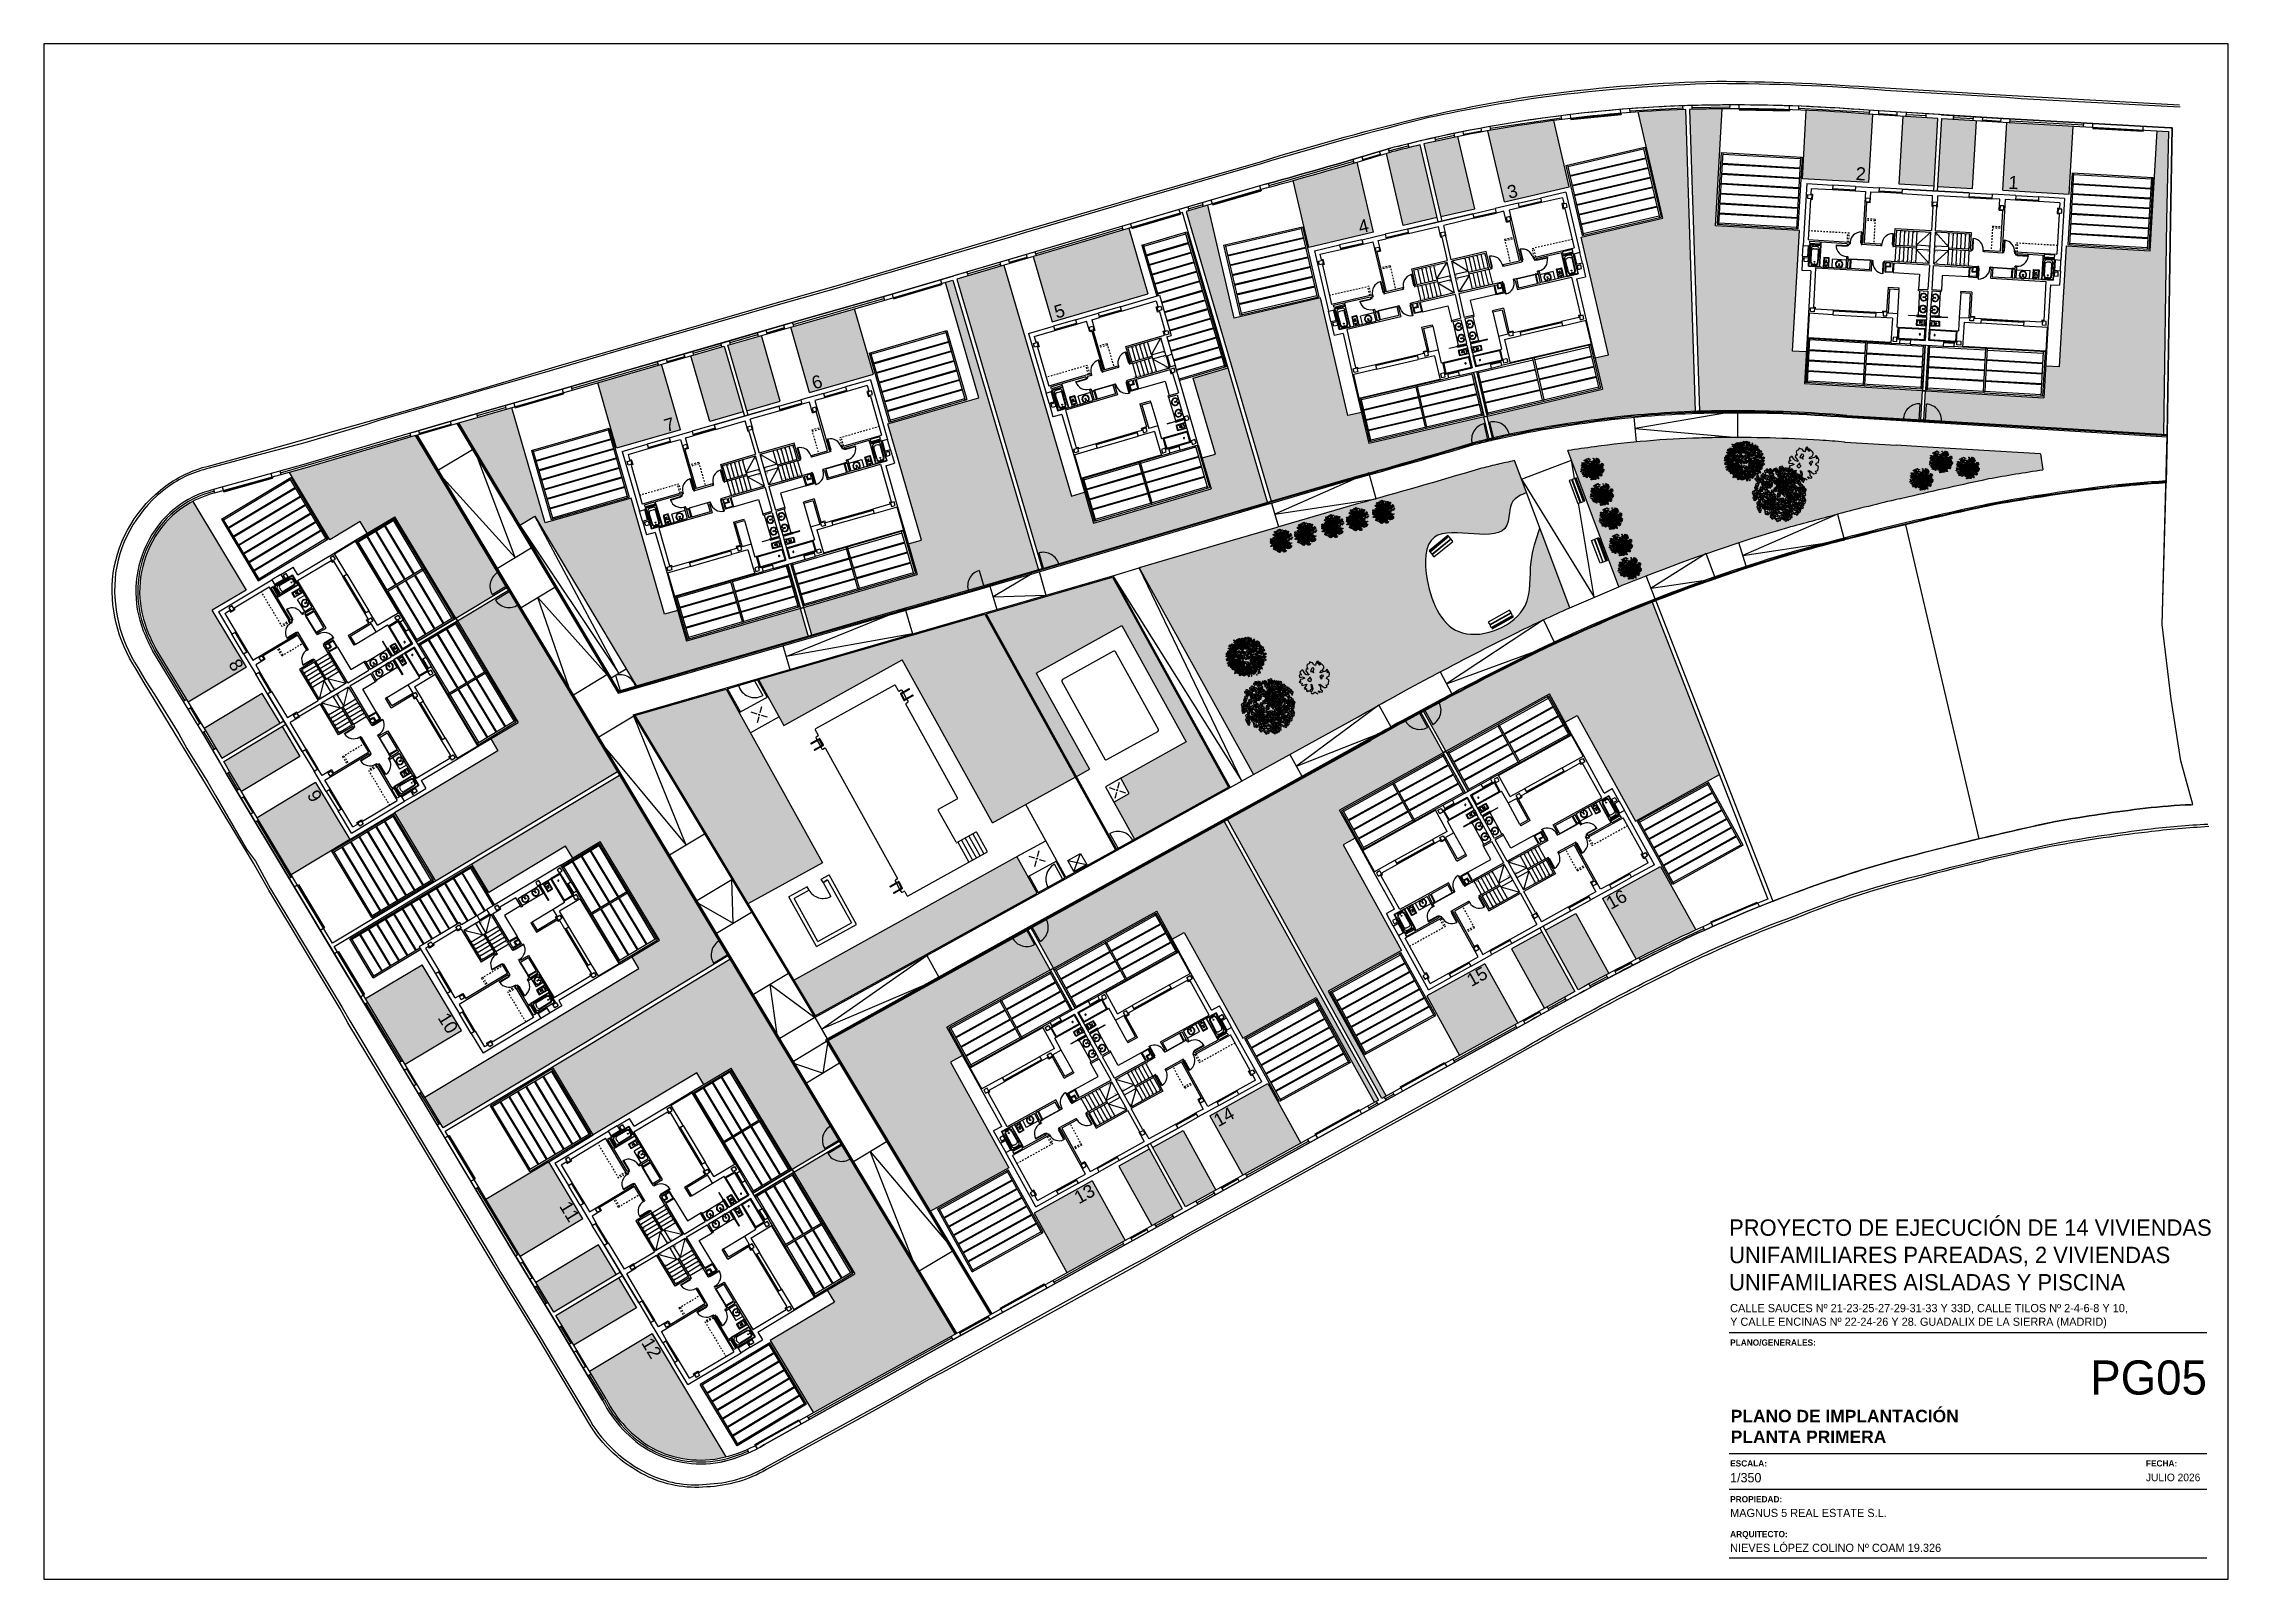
# Model space of a CAD drawing. Header units: millimetres. Extents: x 441061 to 442903, y 4515148 to 4515613.
# Drawn here: x 441759 to 441901.9, y 4515512.4 to 4515612.9 of the extents above; entities that cross this region are included whole.
import ezdxf
from ezdxf.enums import TextEntityAlignment as Align

# ---------------------------------------------------------------- set-up
doc = ezdxf.new("R2010")
doc.units = ezdxf.units.MM
for name, pattern in [('CONTINUA', [0]), ('PUNTOS2', [0.125, 0, -0.125]), ('RAYITAS', [0.375, 0.25, -0.125])]:
    doc.linetypes.add(name, pattern=pattern)
for name, color, linetype in [('01_ALBIZIA', 7, 'Continuous'), ('01_cipres', 7, 'Continuous'), ('01_cotas', 254, 'Continuous'), ('01_mono PRIMERA', 2, 'Continuous'), ('01_photinia', 7, 'Continuous'), ('01_pinos', 7, 'Continuous'), ('01_piscinas', 254, 'Continuous'), ('01_proyección', 4, 'RAYITAS'), ('01_PÉRGOLAS', 254, 'Continuous'), ('01_texto cartela', 5, 'Continuous'), ('ARBOL', 116, 'Continuous'), ('ARBOLES2', 98, 'Continuous')]:
    doc.layers.add(name, color=color, linetype=linetype)
doc.layers.add('01_cartela', color=6, linetype='Continuous', plot=False)
doc.layers.add('01_cesped', color=7, linetype='Continuous', true_color=0x659a66)
doc.styles.add('Century Gothic', font='', dxfattribs={"height": 2})
doc.styles.add('Century Gothic_3', font='', dxfattribs={"height": 4.5})
doc.styles.add('Century Gothic_6', font='', dxfattribs={"height": 11})
doc.styles.add('Estilo1', font='swissel.ttf')
doc.styles.add('NIEVES2', font='sanss___.ttf')
doc.styles.add('NIEVES3', font='swisseb.ttf')
doc.styles.get('Century Gothic').set_extended_font_data('Century Gothic')
doc.styles.get('Century Gothic_3').set_extended_font_data('Century Gothic')
doc.styles.get('Century Gothic_6').set_extended_font_data('Century Gothic')

# ---------------------------------------------------------------- blocks, each defined once
blk = doc.blocks.new('A$C065C7C63')
at = {"layer": '01_mono PRIMERA', "color": 254}
for p, q in [((1.41, 13.1, 0), (1.41, 9.04, 0)), ((1.41, 13.1, 0), (3.11, 13.1, 0)), ((3.11, 13.1, 0), (3.11, 12.8, 0)), ((4.61, 13.1, 0), (3.11, 13.1, 0)), ((3.11, 12.87, 0), (4.61, 12.87, 0)), ((3.16, 12.87, 0), (3.16, 12.8, 0)), ((3.56, 12.87, 0), (3.56, 12.8, 0)), ((3.61, 12.87, 0), (3.61, 12.8, 0)), ((3.66, 12.87, 0), (3.66, 12.8, 0)), ((4.56, 12.87, 0), (4.56, 12.8, 0)), ((4.61, 13.1, 0), (4.61, 12.8, 0)), ((4.61, 13.1, 0), (6.16, 13.1, 0)), ((6.16, 13.1, 0), (6.16, 12.8, 0)), ((7.66, 13.1, 0), (6.16, 13.1, 0)), ((7.66, 12.87, 0), (6.16, 12.87, 0)), ((6.21, 12.87, 0), (6.21, 12.8, 0)), ((7.11, 12.87, 0), (7.11, 12.8, 0)), ((7.16, 12.87, 0), (7.16, 12.8, 0)), ((7.21, 12.87, 0), (7.21, 12.8, 0)), ((7.61, 12.87, 0), (7.61, 12.8, 0)), ((7.66, 13.1, 0), (7.66, 12.8, 0)), ((7.66, 13.1, 0), (12.06, 13.1, 0)), ((12.06, 13.1, 0), (7.66, 13.1, 0)), ((12.06, 13.1, 0), (12.06, 12.8, 0)), ((12.06, 13.1, 0), (13.56, 13.1, 0)), ((12.06, 12.87, 0), (13.56, 12.87, 0)), ((12.11, 12.87, 0), (12.11, 12.8, 0)), ((12.51, 12.87, 0), (12.51, 12.8, 0)), ((12.56, 12.87, 0), (12.56, 12.8, 0)), ((12.61, 12.87, 0), (12.61, 12.8, 0)), ((13.51, 12.87, 0), (13.51, 12.8, 0)), ((15.11, 13.1, 0), (13.56, 13.1, 0)), ((13.56, 13.1, 0), (13.56, 12.8, 0)), ((15.11, 13.1, 0), (15.11, 12.8, 0)), ((15.11, 13.1, 0), (16.61, 13.1, 0)), ((16.61, 12.87, 0), (15.11, 12.87, 0)), ((15.16, 12.87, 0), (15.16, 12.8, 0)), ((16.06, 12.87, 0), (16.06, 12.8, 0)), ((16.11, 12.87, 0), (16.11, 12.8, 0)), ((16.16, 12.87, 0), (16.16, 12.8, 0)), ((16.56, 12.87, 0), (16.56, 12.8, 0)), ((16.61, 13.1, 0), (16.61, 12.8, 0)), ((18.31, 13.1, 0), (16.61, 13.1, 0)), ((18.31, 13.1, 0), (18.31, 9.04, 0)), ((1.71, 12.8, 0), (1.71, 12.43, 0)), ((1.71, 12.8, 0), (3.11, 12.8, 0)), ((1.71, 12.08, 0), (1.71, 9.42, 0)), ((3.11, 12.8, 0), (4.61, 12.8, 0)), ((3.16, 12.84, 0), (3.56, 12.84, 0)), ((3.16, 12.83, 0), (3.56, 12.83, 0)), ((3.66, 12.84, 0), (4.56, 12.84, 0)), ((3.66, 12.83, 0), (4.56, 12.83, 0)), ((4.61, 12.8, 0), (5.28, 12.8, 0)), ((5.28, 12.8, 0), (5.28, 9.42, 0)), ((5.38, 12.08, 0), (5.38, 9.42, 0)), ((5.63, 12.08, 0), (5.63, 12.8, 0)), ((5.63, 12.8, 0), (6.16, 12.8, 0)), ((7.66, 12.8, 0), (6.16, 12.8, 0)), ((7.11, 12.84, 0), (6.21, 12.84, 0)), ((7.11, 12.83, 0), (6.21, 12.83, 0)), ((7.61, 12.84, 0), (7.21, 12.84, 0)), ((7.61, 12.83, 0), (7.21, 12.83, 0)), ((7.66, 12.8, 0), (9.68, 12.8, 0)), ((9.68, 12.08, 0), (9.68, 12.8, 0)), ((9.68, 12.08, 0), (9.73, 12.08, 0)), ((9.73, 12.08, 0), (9.73, 10.5, 0)), ((9.98, 12.08, 0), (9.98, 10.5, 0)), ((9.98, 12.08, 0), (10.03, 12.08, 0)), ((10.03, 12.08, 0), (10.03, 12.8, 0)), ((12.06, 12.8, 0), (10.03, 12.8, 0)), ((12.06, 12.8, 0), (13.56, 12.8, 0)), ((12.11, 12.84, 0), (12.51, 12.84, 0)), ((12.11, 12.83, 0), (12.51, 12.83, 0)), ((12.61, 12.84, 0), (13.51, 12.84, 0)), ((12.61, 12.83, 0), (13.51, 12.83, 0)), ((14.08, 12.8, 0), (13.56, 12.8, 0)), ((14.08, 12.08, 0), (14.08, 12.8, 0)), ((14.33, 9.42, 0), (14.33, 12.08, 0)), ((14.43, 12.8, 0), (14.43, 9.42, 0)), ((15.11, 12.8, 0), (14.43, 12.8, 0)), ((16.61, 12.8, 0), (15.11, 12.8, 0)), ((16.06, 12.84, 0), (15.16, 12.84, 0)), ((16.06, 12.83, 0), (15.16, 12.83, 0)), ((16.56, 12.84, 0), (16.16, 12.84, 0)), ((16.56, 12.83, 0), (16.16, 12.83, 0)), ((18.01, 12.8, 0), (16.61, 12.8, 0)), ((18.01, 12.8, 0), (18.01, 12.43, 0)), ((18.01, 12.08, 0), (18.01, 9.42, 0)), ((5.19, 10.14, 0), (5.15, 10.14, 0)), ((5.15, 10.14, 0), (5.15, 9.42, 0)), ((5.19, 10.14, 0), (5.19, 9.32, 0)), ((7.26, 10.14, 0), (7.22, 10.14, 0)), ((7.22, 10.14, 0), (7.22, 9.42, 0)), ((7.26, 10.14, 0), (7.26, 9.32, 0)), ((7.36, 10.5, 0), (9.73, 10.5, 0)), ((7.36, 9.42, 0), (7.36, 10.5, 0)), ((7.46, 10.4, 0), (9.71, 10.4, 0)), ((7.46, 9.32, 0), (7.46, 10.4, 0)), ((7.73, 9.42, 0), (7.73, 10.4, 0)), ((8, 9.42, 0), (8, 10.4, 0)), ((8.27, 9.42, 0), (8.27, 10.4, 0)), ((8.54, 9.42, 0), (8.54, 10.4, 0)), ((8.81, 9.5, 0), (8.81, 10.4, 0)), ((8.81, 9.5, 0), (9.71, 10.4, 0)), ((9.71, 8.33, 0), (9.71, 10.4, 0)), ((12.36, 10.5, 0), (9.98, 10.5, 0)), ((12.26, 10.4, 0), (10.01, 10.4, 0)), ((10.91, 9.5, 0), (10.01, 10.4, 0)), ((10.01, 8.33, 0), (10.01, 10.4, 0)), ((10.91, 9.5, 0), (10.91, 10.4, 0)), ((11.18, 9.42, 0), (11.18, 10.4, 0)), ((11.45, 9.42, 0), (11.45, 10.4, 0)), ((11.72, 9.42, 0), (11.72, 10.4, 0)), ((11.99, 9.42, 0), (11.99, 10.4, 0)), ((12.26, 9.32, 0), (12.26, 10.4, 0)), ((12.36, 9.42, 0), (12.36, 10.5, 0)), ((12.46, 10.14, 0), (12.5, 10.14, 0)), ((12.46, 10.14, 0), (12.46, 9.32, 0)), ((12.5, 10.14, 0), (12.5, 9.42, 0)), ((14.52, 10.14, 0), (14.56, 10.14, 0)), ((14.52, 10.14, 0), (14.52, 9.32, 0)), ((14.56, 10.14, 0), (14.56, 9.42, 0)), ((1.41, 8.34, 0), (1.41, 9.04, 0)), ((1.41, 9.04, 0), (1.83, 9.04, 0)), ((4.42, 9.42, 0), (1.71, 9.42, 0)), ((1.76, 8.34, 0), (1.76, 9.04, 0)), ((1.83, 8.99, 0), (1.76, 8.99, 0)), ((1.79, 8.39, 0), (1.79, 8.99, 0)), ((1.8, 8.39, 0), (1.8, 8.99, 0)), ((2.58, 9.13, 0), (1.83, 9.13, 0)), ((1.83, 9.04, 0), (1.83, 9.13, 0)), ((1.83, 7.71, 0), (1.83, 9.11, 0)), ((2.58, 9.11, 0), (1.83, 9.11, 0)), ((1.83, 8.34, 0), (1.83, 9.04, 0)), ((2.56, 9.08, 0), (1.86, 9.08, 0)), ((1.86, 9.08, 0), (1.86, 7.73, 0)), ((1.95, 7.99, 0), (1.94, 8.87, 0)), ((1.99, 7.99, 0), (1.98, 8.74, 0)), ((2.09, 9.03, 0), (2.32, 9.03, 0)), ((2.12, 8.87, 0), (2.3, 8.87, 0)), ((2.42, 7.99, 0), (2.43, 8.74, 0)), ((2.46, 7.99, 0), (2.48, 8.87, 0)), ((2.56, 7.73, 0), (2.56, 9.08, 0)), ((4.28, 9.32, 0), (2.58, 9.32, 0)), ((2.58, 9.13, 0), (2.58, 9.32, 0)), ((2.58, 9.11, 0), (2.58, 9.13, 0)), ((2.58, 7.71, 0), (2.58, 9.11, 0)), ((3.56, 9.21, 0), (3.56, 9.17, 0)), ((3.56, 9.21, 0), (4.38, 9.21, 0)), ((3.56, 9.17, 0), (4.28, 9.17, 0)), ((4.28, 9.32, 0), (4.28, 9.26, 0)), ((4.28, 9.26, 0), (4.38, 9.26, 0)), ((4.28, 9.26, 0), (4.28, 9.17, 0)), ((4.42, 9.32, 0), (4.38, 9.32, 0)), ((4.38, 9.32, 0), (4.38, 9.26, 0)), ((4.38, 9.21, 0), (4.38, 9.26, 0)), ((4.42, 9.42, 0), (4.42, 9.32, 0)), ((4.47, 9.42, 0), (4.42, 9.42, 0)), ((4.42, 9.32, 0), (4.47, 9.32, 0)), ((4.47, 9.42, 0), (4.47, 9.32, 0)), ((5.24, 9.42, 0), (5.15, 9.42, 0)), ((5.19, 9.32, 0), (5.24, 9.32, 0)), ((5.28, 9.42, 0), (5.24, 9.42, 0)), ((5.24, 9.42, 0), (5.24, 9.32, 0)), ((6.48, 9.32, 0), (5.24, 9.32, 0)), ((6.48, 9.42, 0), (5.38, 9.42, 0)), ((6.48, 9.42, 0), (6.48, 9.32, 0)), ((6.53, 9.42, 0), (6.48, 9.42, 0)), ((6.48, 9.32, 0), (6.53, 9.32, 0)), ((6.53, 9.42, 0), (6.53, 9.32, 0)), ((7.31, 9.42, 0), (7.22, 9.42, 0)), ((7.26, 9.32, 0), (7.31, 9.32, 0)), ((7.36, 9.42, 0), (7.31, 9.42, 0)), ((7.31, 9.42, 0), (7.31, 9.32, 0)), ((7.46, 9.32, 0), (7.31, 9.32, 0)), ((7.46, 9.42, 0), (8.81, 9.42, 0)), ((7.46, 9.32, 0), (7.46, 8.33, 0)), ((7.46, 9.32, 0), (8.81, 9.32, 0)), ((7.73, 9.32, 0), (7.73, 8.33, 0)), ((8, 9.32, 0), (8, 8.33, 0)), ((8.27, 9.32, 0), (8.27, 8.33, 0)), ((8.54, 9.32, 0), (8.54, 8.33, 0)), ((8.81, 9.5, 0), (8.81, 8.33, 0)), ((8.81, 9.5, 0), (9.71, 9.5, 0)), ((8.81, 9.32, 0), (8.81, 9.23, 0)), ((8.81, 9.23, 0), (9.71, 9.23, 0)), ((8.81, 9.23, 0), (9.71, 8.33, 0)), ((10.91, 9.5, 0), (10.01, 9.5, 0)), ((10.91, 9.23, 0), (10.01, 9.23, 0)), ((10.91, 9.23, 0), (10.01, 8.33, 0)), ((10.91, 9.5, 0), (10.91, 8.33, 0)), ((12.26, 9.42, 0), (10.91, 9.42, 0)), ((10.91, 9.32, 0), (10.91, 9.23, 0)), ((12.26, 9.32, 0), (10.91, 9.32, 0)), ((11.18, 9.32, 0), (11.18, 8.33, 0)), ((11.45, 9.32, 0), (11.45, 8.33, 0)), ((11.72, 9.32, 0), (11.72, 8.33, 0)), ((11.99, 9.32, 0), (11.99, 8.33, 0)), ((12.26, 9.32, 0), (12.26, 8.33, 0)), ((12.26, 9.32, 0), (12.41, 9.32, 0)), ((12.36, 9.42, 0), (12.41, 9.42, 0)), ((12.41, 9.42, 0), (12.41, 9.32, 0)), ((12.41, 9.42, 0), (12.5, 9.42, 0)), ((12.46, 9.32, 0), (12.41, 9.32, 0)), ((13.18, 9.42, 0), (13.23, 9.42, 0)), ((13.18, 9.42, 0), (13.18, 9.32, 0)), ((13.23, 9.32, 0), (13.18, 9.32, 0)), ((13.23, 9.42, 0), (14.33, 9.42, 0)), ((13.23, 9.42, 0), (13.23, 9.32, 0)), ((13.23, 9.32, 0), (14.47, 9.32, 0)), ((14.43, 9.42, 0), (14.47, 9.42, 0)), ((14.47, 9.42, 0), (14.47, 9.32, 0)), ((14.47, 9.42, 0), (14.56, 9.42, 0)), ((14.52, 9.32, 0), (14.47, 9.32, 0)), ((15.25, 9.42, 0), (15.3, 9.42, 0)), ((15.25, 9.42, 0), (15.25, 9.32, 0)), ((15.3, 9.32, 0), (15.25, 9.32, 0)), ((15.3, 9.42, 0), (18.01, 9.42, 0)), ((15.3, 9.42, 0), (15.3, 9.32, 0)), ((15.3, 9.32, 0), (15.33, 9.32, 0)), ((15.33, 9.32, 0), (15.33, 9.26, 0)), ((15.43, 9.26, 0), (15.33, 9.26, 0)), ((15.33, 9.21, 0), (15.33, 9.26, 0)), ((16.16, 9.21, 0), (15.33, 9.21, 0)), ((15.43, 9.32, 0), (17.13, 9.32, 0)), ((15.43, 9.32, 0), (15.43, 9.26, 0)), ((15.43, 9.26, 0), (15.43, 9.17, 0)), ((16.16, 9.17, 0), (15.43, 9.17, 0)), ((16.16, 9.21, 0), (16.16, 9.17, 0)), ((17.13, 9.13, 0), (17.13, 9.32, 0)), ((17.13, 9.11, 0), (17.13, 9.13, 0)), ((17.13, 9.13, 0), (17.88, 9.13, 0)), ((17.13, 9.11, 0), (17.13, 9.13, 0)), ((17.13, 7.71, 0), (17.13, 9.11, 0)), ((17.13, 9.11, 0), (17.88, 9.11, 0)), ((17.16, 7.73, 0), (17.16, 9.08, 0)), ((17.16, 9.08, 0), (17.86, 9.08, 0)), ((17.25, 7.99, 0), (17.24, 8.87, 0)), ((17.29, 7.99, 0), (17.28, 8.74, 0)), ((17.62, 9.03, 0), (17.39, 9.03, 0)), ((17.6, 8.87, 0), (17.42, 8.87, 0)), ((17.72, 7.99, 0), (17.73, 8.74, 0)), ((17.76, 7.99, 0), (17.78, 8.87, 0)), ((17.86, 9.08, 0), (17.86, 7.73, 0)), ((17.88, 9.04, 0), (17.88, 9.13, 0)), ((17.88, 7.71, 0), (17.88, 9.11, 0)), ((18.31, 9.04, 0), (17.88, 9.04, 0)), ((17.88, 8.34, 0), (17.88, 9.04, 0)), ((17.88, 8.99, 0), (17.95, 8.99, 0)), ((17.91, 8.39, 0), (17.91, 8.99, 0)), ((17.92, 8.39, 0), (17.92, 8.99, 0)), ((17.95, 8.34, 0), (17.95, 9.04, 0)), ((18.31, 8.34, 0), (18.31, 9.04, 0)), ((1.41, 8.34, 0), (1.41, 7.41, 0)), ((1.41, 8.34, 0), (1.83, 8.34, 0)), ((2.01, 7.41, 0), (1.41, 7.41, 0)), ((1.83, 8.39, 0), (1.76, 8.39, 0)), ((1.83, 8.34, 0), (1.83, 7.71, 0)), ((1.83, 7.71, 0), (4.28, 7.71, 0)), ((2.58, 7.71, 0), (1.83, 7.71, 0)), ((1.86, 7.73, 0), (2.56, 7.73, 0)), ((2.04, 7.79, 0), (2, 7.75, 0)), ((2.01, 7.41, 0), (2.01, 4.63, 0)), ((2.04, 7.76, 0), (2.11, 7.76, 0)), ((2.04, 7.76, 0), (2.04, 7.75, 0)), ((2.04, 7.75, 0), (2.11, 7.75, 0)), ((2.14, 7.8, 0), (2.08, 7.8, 0)), ((2.14, 7.84, 0), (2.19, 7.84, 0)), ((2.14, 7.8, 0), (2.19, 7.8, 0)), ((2.19, 7.76, 0), (2.19, 7.89, 0)), ((2.22, 7.89, 0), (2.22, 7.76, 0)), ((2.22, 7.84, 0), (2.27, 7.84, 0)), ((2.22, 7.8, 0), (2.27, 7.8, 0)), ((2.27, 7.8, 0), (2.34, 7.8, 0)), ((2.37, 7.76, 0), (2.31, 7.76, 0)), ((2.31, 7.75, 0), (2.37, 7.75, 0)), ((2.31, 7.61, 0), (2.31, 5.05, 0)), ((5.94, 7.61, 0), (2.31, 7.61, 0)), ((2.37, 7.79, 0), (2.41, 7.75, 0)), ((2.37, 7.75, 0), (2.37, 7.76, 0)), ((2.82, 7.83, 0), (2.81, 7.7, 0)), ((2.85, 8.25, 0), (2.84, 8.04, 0)), ((3.07, 7.99, 0), (2.89, 7.99, 0)), ((3.07, 8.3, 0), (2.9, 8.3, 0)), ((2.94, 8.06, 0), (2.94, 8.12, 0)), ((3.01, 8.05, 0), (2.95, 8.05, 0)), ((3.02, 8.06, 0), (3.02, 8.12, 0)), ((3.12, 8.25, 0), (3.12, 8.04, 0)), ((3.15, 7.83, 0), (3.15, 7.7, 0)), ((4.28, 8.25, 0), (3.38, 8.25, 0)), ((3.38, 7.71, 0), (3.38, 8.25, 0)), ((3.74, 7.71, 0), (3.74, 7.72, 0)), ((3.93, 7.71, 0), (3.74, 7.71, 0)), ((3.82, 7.86, 0), (3.85, 7.86, 0)), ((3.93, 7.71, 0), (3.93, 7.72, 0)), ((4.28, 8.49, 0), (4.28, 8.44, 0)), ((4.28, 8.49, 0), (4.38, 8.49, 0)), ((4.28, 8.45, 0), (4.28, 7.71, 0)), ((4.28, 8.44, 0), (4.38, 8.44, 0)), ((4.38, 8.44, 0), (4.38, 8.49, 0)), ((4.38, 8.45, 0), (4.38, 8.33, 0)), ((4.38, 8.33, 0), (4.58, 8.33, 0)), ((4.38, 8.28, 0), (4.38, 7.71, 0)), ((4.38, 8.28, 0), (4.53, 8.28, 0)), ((4.53, 7.71, 0), (4.38, 7.71, 0)), ((4.53, 8.28, 0), (4.53, 7.71, 0)), ((5.84, 8.33, 0), (4.58, 8.33, 0)), ((4.58, 8.33, 0), (4.58, 7.71, 0)), ((5.84, 8.31, 0), (4.58, 8.31, 0)), ((5.84, 7.71, 0), (4.58, 7.71, 0)), ((5.98, 8.33, 0), (5.84, 8.33, 0)), ((5.84, 8.33, 0), (5.84, 7.71, 0)), ((5.98, 8.23, 0), (5.94, 8.23, 0)), ((5.94, 8.23, 0), (5.94, 7.61, 0)), ((5.98, 8.23, 0), (5.98, 8.33, 0)), ((5.98, 8.33, 0), (6.03, 8.33, 0)), ((6.03, 8.23, 0), (5.98, 8.23, 0)), ((6.03, 8.23, 0), (6.03, 8.33, 0)), ((6.8, 8.23, 0), (6.71, 8.23, 0)), ((6.71, 7.51, 0), (6.71, 8.23, 0)), ((6.75, 7.51, 0), (6.71, 7.51, 0)), ((6.75, 7.51, 0), (6.75, 8.33, 0)), ((6.75, 8.33, 0), (6.8, 8.33, 0)), ((9.71, 8.33, 0), (6.8, 8.33, 0)), ((6.8, 8.23, 0), (6.8, 8.33, 0)), ((6.84, 8.23, 0), (6.8, 8.23, 0)), ((6.84, 8.23, 0), (6.84, 7.61, 0)), ((7.39, 7.61, 0), (6.84, 7.61, 0)), ((7.19, 7.95, 0), (6.89, 7.95, 0)), ((6.89, 7.95, 0), (6.89, 7.66, 0)), ((6.89, 7.66, 0), (7.34, 7.66, 0)), ((7.34, 8.23, 0), (7.19, 8.23, 0)), ((7.19, 8.23, 0), (7.19, 7.95, 0)), ((7.34, 8.23, 0), (7.34, 7.66, 0)), ((9.73, 8.23, 0), (7.39, 8.23, 0)), ((7.39, 8.23, 0), (7.39, 7.61, 0)), ((7.39, 7.61, 0), (9.11, 7.61, 0)), ((9.11, 7.61, 0), (9.11, 6.63, 0)), ((9.73, 8.23, 0), (9.73, 6.63, 0)), ((9.98, 8.23, 0), (9.98, 6.63, 0)), ((9.98, 8.23, 0), (12.33, 8.23, 0)), ((10.01, 8.33, 0), (12.91, 8.33, 0)), ((10.61, 7.61, 0), (10.61, 6.63, 0)), ((12.33, 7.61, 0), (10.61, 7.61, 0)), ((12.33, 8.23, 0), (12.33, 7.61, 0)), ((12.33, 7.61, 0), (12.88, 7.61, 0)), ((12.38, 8.23, 0), (12.53, 8.23, 0)), ((12.38, 8.23, 0), (12.38, 7.66, 0)), ((12.83, 7.66, 0), (12.38, 7.66, 0)), ((12.53, 8.23, 0), (12.53, 7.95, 0)), ((12.53, 7.95, 0), (12.83, 7.95, 0)), ((12.83, 7.95, 0), (12.83, 7.66, 0)), ((12.88, 8.23, 0), (12.91, 8.23, 0)), ((12.88, 8.23, 0), (12.88, 7.61, 0)), ((12.91, 8.23, 0), (12.91, 8.33, 0)), ((12.96, 8.33, 0), (12.91, 8.33, 0)), ((12.91, 8.23, 0), (13, 8.23, 0)), ((12.96, 7.51, 0), (12.96, 8.33, 0)), ((12.96, 7.51, 0), (13, 7.51, 0)), ((13, 7.51, 0), (13, 8.23, 0)), ((13.74, 8.33, 0), (13.69, 8.33, 0)), ((13.69, 8.23, 0), (13.69, 8.33, 0)), ((13.69, 8.23, 0), (13.74, 8.23, 0)), ((13.74, 8.33, 0), (13.88, 8.33, 0)), ((13.74, 8.23, 0), (13.74, 8.33, 0)), ((13.74, 8.23, 0), (13.78, 8.23, 0)), ((13.78, 8.23, 0), (13.78, 7.61, 0)), ((13.78, 7.61, 0), (17.41, 7.61, 0)), ((13.88, 8.33, 0), (13.88, 7.71, 0)), ((13.88, 8.33, 0), (15.13, 8.33, 0)), ((13.88, 8.31, 0), (15.13, 8.31, 0)), ((13.88, 7.71, 0), (15.13, 7.71, 0)), ((15.33, 8.33, 0), (15.13, 8.33, 0)), ((15.13, 8.33, 0), (15.13, 7.71, 0)), ((15.33, 8.28, 0), (15.18, 8.28, 0)), ((15.18, 8.28, 0), (15.18, 7.71, 0)), ((15.18, 7.71, 0), (15.33, 7.71, 0)), ((15.33, 8.44, 0), (15.33, 8.49, 0)), ((15.43, 8.49, 0), (15.33, 8.49, 0)), ((15.33, 8.45, 0), (15.33, 8.33, 0)), ((15.43, 8.44, 0), (15.33, 8.44, 0)), ((15.33, 8.28, 0), (15.33, 7.71, 0)), ((15.43, 8.49, 0), (15.43, 8.44, 0)), ((15.43, 8.45, 0), (15.43, 7.71, 0)), ((15.43, 8.25, 0), (16.33, 8.25, 0)), ((17.88, 7.71, 0), (15.43, 7.71, 0)), ((15.79, 7.71, 0), (15.79, 7.72, 0)), ((15.79, 7.71, 0), (15.98, 7.71, 0)), ((15.9, 7.86, 0), (15.87, 7.86, 0)), ((15.98, 7.71, 0), (15.98, 7.72, 0)), ((16.33, 7.71, 0), (16.33, 8.25, 0)), ((16.57, 7.83, 0), (16.56, 7.7, 0)), ((16.6, 8.25, 0), (16.59, 8.04, 0)), ((16.64, 7.99, 0), (16.82, 7.99, 0)), ((16.65, 8.3, 0), (16.82, 8.3, 0)), ((16.69, 8.06, 0), (16.69, 8.12, 0)), ((16.7, 8.05, 0), (16.76, 8.05, 0)), ((16.77, 8.06, 0), (16.77, 8.12, 0)), ((16.87, 8.25, 0), (16.87, 8.04, 0)), ((16.9, 7.83, 0), (16.9, 7.7, 0)), ((17.13, 7.71, 0), (17.88, 7.71, 0)), ((17.86, 7.73, 0), (17.16, 7.73, 0)), ((17.34, 7.79, 0), (17.3, 7.75, 0)), ((17.34, 7.76, 0), (17.41, 7.76, 0)), ((17.34, 7.75, 0), (17.34, 7.76, 0)), ((17.41, 7.75, 0), (17.34, 7.75, 0)), ((17.44, 7.8, 0), (17.38, 7.8, 0)), ((17.49, 7.84, 0), (17.44, 7.84, 0)), ((17.49, 7.8, 0), (17.44, 7.8, 0)), ((17.49, 7.89, 0), (17.49, 7.76, 0)), ((17.52, 7.76, 0), (17.52, 7.89, 0)), ((17.57, 7.84, 0), (17.52, 7.84, 0)), ((17.57, 7.8, 0), (17.52, 7.8, 0)), ((17.57, 7.8, 0), (17.64, 7.8, 0)), ((17.67, 7.76, 0), (17.61, 7.76, 0)), ((17.67, 7.75, 0), (17.61, 7.75, 0)), ((17.67, 7.79, 0), (17.71, 7.75, 0)), ((17.67, 7.76, 0), (17.67, 7.75, 0)), ((17.71, 7.41, 0), (17.71, 4.63, 0)), ((17.71, 7.41, 0), (18.31, 7.41, 0)), ((17.88, 8.39, 0), (17.95, 8.39, 0)), ((18.31, 8.34, 0), (17.88, 8.34, 0)), ((17.88, 8.34, 0), (17.88, 7.71, 0)), ((18.31, 8.34, 0), (18.31, 7.41, 0)), ((7.11, 6.63, 0), (7.83, 6.63, 0)), ((7.21, 6.53, 0), (7.21, 4.93, 0)), ((7.21, 6.53, 0), (7.83, 6.53, 0)), ((7.83, 6.53, 0), (7.83, 6.63, 0)), ((7.83, 6.53, 0), (7.83, 4.93, 0)), ((9.11, 6.63, 0), (9.73, 6.63, 0)), ((9.11, 6.53, 0), (9.11, 6.63, 0)), ((9.11, 6.53, 0), (9.73, 6.53, 0)), ((9.18, 6.53, 0), (9.18, 4.93, 0)), ((9.58, 6.1, 0), (9.58, 6.13, 0)), ((9.73, 6.22, 0), (9.72, 6.21, 0)), ((9.73, 6.02, 0), (9.72, 6.02, 0)), ((9.73, 6.53, 0), (9.73, 4.93, 0)), ((9.73, 6.21, 0), (9.73, 6.02, 0)), ((10.61, 6.63, 0), (9.98, 6.63, 0)), ((9.98, 6.53, 0), (9.98, 4.93, 0)), ((9.98, 6.53, 0), (9.98, 4.93, 0)), ((10.61, 6.53, 0), (9.98, 6.53, 0)), ((9.98, 6.22, 0), (10, 6.21, 0)), ((9.98, 6.21, 0), (9.98, 6.02, 0)), ((9.98, 6.02, 0), (10, 6.02, 0)), ((10.14, 6.1, 0), (10.14, 6.13, 0)), ((10.53, 6.53, 0), (10.53, 4.93, 0)), ((10.61, 6.53, 0), (10.61, 6.63, 0)), ((12.61, 6.63, 0), (11.88, 6.63, 0)), ((11.88, 6.53, 0), (11.88, 6.63, 0)), ((11.88, 6.53, 0), (11.88, 4.93, 0)), ((12.51, 6.53, 0), (11.88, 6.53, 0)), ((12.51, 6.53, 0), (12.51, 4.93, 0)), ((3.61, 4.63, 0), (2.01, 4.63, 0)), ((2.01, 4.63, 0), (2.01, 3, 0)), ((2.03, 4.63, 0), (2.03, 3.02, 0)), ((2.06, 4.63, 0), (2.06, 3.05, 0)), ((3.61, 4.93, 0), (2.43, 4.93, 0)), ((3.61, 4.93, 0), (3.61, 4.63, 0)), ((6.41, 4.93, 0), (3.61, 4.93, 0)), ((6.41, 4.86, 0), (3.61, 4.86, 0)), ((3.61, 4.63, 0), (6.41, 4.63, 0)), ((3.66, 4.93, 0), (3.66, 4.86, 0)), ((3.66, 4.9, 0), (5.36, 4.9, 0)), ((3.66, 4.89, 0), (5.36, 4.89, 0)), ((5.36, 4.93, 0), (5.36, 4.86, 0)), ((5.41, 4.93, 0), (5.41, 4.86, 0)), ((5.46, 4.93, 0), (5.46, 4.86, 0)), ((6.36, 4.9, 0), (5.46, 4.9, 0)), ((6.36, 4.89, 0), (5.46, 4.89, 0)), ((6.36, 4.93, 0), (6.36, 4.86, 0)), ((6.84, 4.93, 0), (6.41, 4.93, 0)), ((6.41, 4.93, 0), (6.41, 4.63, 0)), ((7.51, 4.63, 0), (6.41, 4.63, 0)), ((7.83, 4.93, 0), (7.21, 4.93, 0)), ((7.51, 4.63, 0), (7.51, 3, 0)), ((7.83, 4.93, 0), (7.83, 4.05, 0)), ((9.11, 4.93, 0), (9.73, 4.93, 0)), ((9.11, 4.93, 0), (9.11, 4.89, 0)), ((9.11, 4.89, 0), (9.11, 4.87, 0)), ((9.11, 4.87, 0), (9.11, 4.83, 0)), ((9.11, 4.83, 0), (9.73, 4.83, 0)), ((9.14, 4.53, 0), (9.14, 4.35, 0)), ((9.19, 4.58, 0), (9.4, 4.58, 0)), ((9.19, 4.3, 0), (9.4, 4.3, 0)), ((9.38, 4.48, 0), (9.32, 4.48, 0)), ((9.38, 4.4, 0), (9.32, 4.4, 0)), ((9.39, 4.47, 0), (9.39, 4.41, 0)), ((9.45, 4.53, 0), (9.45, 4.35, 0)), ((9.58, 5.36, 0), (9.58, 5.33, 0)), ((9.61, 4.61, 0), (9.73, 4.61, 0)), ((9.73, 5.44, 0), (9.72, 5.44, 0)), ((9.73, 5.24, 0), (9.72, 5.25, 0)), ((9.73, 5.25, 0), (9.73, 5.44, 0)), ((9.73, 4.83, 0), (9.73, 3.3, 0)), ((9.98, 5.25, 0), (9.98, 5.44, 0)), ((9.98, 5.44, 0), (10, 5.44, 0)), ((9.98, 5.24, 0), (10, 5.25, 0)), ((10.61, 4.93, 0), (9.98, 4.93, 0)), ((9.98, 4.83, 0), (9.98, 3.3, 0)), ((10.61, 4.83, 0), (9.98, 4.83, 0)), ((10.11, 4.61, 0), (9.98, 4.61, 0)), ((10.14, 5.36, 0), (10.14, 5.33, 0)), ((10.26, 4.53, 0), (10.26, 4.35, 0)), ((10.52, 4.58, 0), (10.31, 4.58, 0)), ((10.52, 4.3, 0), (10.31, 4.3, 0)), ((10.32, 4.47, 0), (10.32, 4.41, 0)), ((10.33, 4.48, 0), (10.39, 4.48, 0)), ((10.33, 4.4, 0), (10.39, 4.4, 0)), ((10.57, 4.53, 0), (10.57, 4.35, 0)), ((10.61, 4.93, 0), (10.61, 4.89, 0)), ((10.61, 4.89, 0), (10.61, 4.87, 0)), ((10.61, 4.87, 0), (10.61, 4.83, 0)), ((11.88, 4.93, 0), (12.51, 4.93, 0)), ((11.88, 4.93, 0), (11.88, 4.05, 0)), ((12.21, 4.63, 0), (13.31, 4.63, 0)), ((12.21, 4.63, 0), (12.21, 3, 0)), ((12.88, 4.93, 0), (13.31, 4.93, 0)), ((13.31, 4.93, 0), (13.31, 4.63, 0)), ((13.31, 4.93, 0), (16.11, 4.93, 0)), ((13.31, 4.86, 0), (16.11, 4.86, 0)), ((16.11, 4.63, 0), (13.31, 4.63, 0)), ((13.36, 4.93, 0), (13.36, 4.86, 0)), ((13.36, 4.9, 0), (14.26, 4.9, 0)), ((13.36, 4.89, 0), (14.26, 4.89, 0)), ((14.26, 4.93, 0), (14.26, 4.86, 0)), ((14.31, 4.93, 0), (14.31, 4.86, 0)), ((14.36, 4.93, 0), (14.36, 4.86, 0)), ((16.06, 4.9, 0), (14.36, 4.9, 0)), ((16.06, 4.89, 0), (14.36, 4.89, 0)), ((16.06, 4.93, 0), (16.06, 4.86, 0)), ((16.11, 4.93, 0), (16.11, 4.63, 0)), ((16.11, 4.63, 0), (17.71, 4.63, 0)), ((17.66, 4.63, 0), (17.66, 3.05, 0)), ((17.69, 4.63, 0), (17.69, 3.02, 0)), ((17.71, 4.63, 0), (17.71, 3, 0)), ((2.01, 3, 0), (7.51, 3, 0)), ((2.01, 3, 0), (2.01, 0, 0)), ((2.03, 3.02, 0), (7.51, 3.02, 0)), ((2.06, 3.05, 0), (7.51, 3.05, 0)), ((2.1, 3, 0), (2.1, 0.1, 0)), ((2.2, 0.1, 0), (2.2, 3, 0)), ((5.87, 2.9), (2.2, 2.9, 0)), ((5.87, 0.2), (5.87, 3)), ((5.97, 0.2), (5.97, 3)), ((9.65, 2.9, 0), (5.97, 2.9)), ((7.51, 3, 0), (8.08, 3, 0)), ((7.93, 3.3, 0), (8.08, 3.3, 0)), ((8.78, 3.3, 0), (8.08, 3.3, 0)), ((8.08, 3.3, 0), (8.08, 3, 0)), ((8.78, 3.23, 0), (8.08, 3.23, 0)), ((8.78, 3, 0), (8.08, 3, 0)), ((8.13, 3.3, 0), (8.13, 3.23, 0)), ((8.73, 3.27, 0), (8.13, 3.27, 0)), ((8.73, 3.26, 0), (8.13, 3.26, 0)), ((8.73, 3.3, 0), (8.73, 3.23, 0)), ((8.78, 3.3, 0), (9.73, 3.3, 0)), ((8.78, 3.3, 0), (8.78, 3, 0)), ((8.78, 3, 0), (10.93, 3, 0)), ((9.61, 4.27, 0), (9.73, 4.27, 0)), ((9.65, 0.1, 0), (9.65, 3, 0)), ((9.75, 0.1, 0), (9.75, 3, 0)), ((9.76, 3, 0), (9.76, 0, 0)), ((9.76, 3, 0), (9.76, 0, 0)), ((9.96, 3, 0), (9.96, 0, 0)), ((9.96, 3, 0), (9.96, 0, 0)), ((9.97, 0.1, 0), (9.97, 3, 0)), ((10.11, 4.27, 0), (9.98, 4.27, 0)), ((10.93, 3.3, 0), (9.98, 3.3, 0)), ((10.07, 0.1, 0), (10.07, 3, 0)), ((10.07, 2.9, 0), (13.74, 2.9)), ((10.93, 3.3, 0), (10.93, 3, 0)), ((10.93, 3.3, 0), (11.63, 3.3, 0)), ((10.93, 3.23, 0), (11.63, 3.23, 0)), ((10.93, 3, 0), (11.63, 3, 0)), ((10.98, 3.3, 0), (10.98, 3.23, 0)), ((10.98, 3.27, 0), (11.58, 3.27, 0)), ((10.98, 3.26, 0), (11.58, 3.26, 0)), ((11.58, 3.3, 0), (11.58, 3.23, 0)), ((11.63, 3.3, 0), (11.63, 3, 0)), ((11.78, 3.3, 0), (11.63, 3.3, 0)), ((12.21, 3, 0), (11.63, 3, 0)), ((17.66, 3.05, 0), (12.21, 3.05, 0)), ((17.69, 3.02, 0), (12.21, 3.02, 0)), ((17.71, 3, 0), (12.21, 3, 0)), ((13.74, 0.2), (13.74, 3)), ((13.84, 0.2), (13.84, 3)), ((13.84, 2.9), (17.52, 2.9, 0)), ((17.52, 0.1, 0), (17.52, 3, 0)), ((17.62, 3, 0), (17.62, 0.1, 0)), ((17.71, 3, 0), (17.71, 0, 0)), ((2.2, 2.26, 0), (5.87, 2.26)), ((2.2, 2.21, 0), (5.87, 2.21)), ((2.2, 1.58, 0), (5.87, 1.58)), ((2.2, 1.53, 0), (5.87, 1.53)), ((5.97, 2.26), (9.65, 2.26, 0)), ((5.97, 2.21), (9.65, 2.21, 0)), ((5.97, 1.58), (9.65, 1.58, 0)), ((5.97, 1.53), (9.65, 1.53, 0)), ((13.74, 2.26), (10.07, 2.26, 0)), ((13.74, 2.21), (10.07, 2.21, 0)), ((13.74, 1.58), (10.07, 1.58, 0)), ((13.74, 1.53), (10.07, 1.53, 0)), ((17.52, 2.26, 0), (13.84, 2.26)), ((17.52, 2.21, 0), (13.84, 2.21)), ((17.52, 1.58, 0), (13.84, 1.58)), ((17.52, 1.53, 0), (13.84, 1.53)), ((9.76, 0, 0), (2.01, 0, 0)), ((9.75, 0.1, 0), (2.1, 0.1, 0)), ((2.2, 0.89, 0), (5.87, 0.89)), ((2.2, 0.84, 0), (5.87, 0.84)), ((9.65, 0.2, 0), (2.2, 0.2, 0)), ((5.92, 0.1), (5.92, 0.2)), ((5.92, 0.1), (5.92, 0.2)), ((5.97, 0.89), (9.65, 0.89, 0)), ((5.97, 0.84), (9.65, 0.84, 0)), ((9.96, 0, 0), (9.76, 0, 0)), ((9.76, 0, 0), (9.96, 0, 0)), ((9.96, 0, 0), (17.71, 0, 0)), ((9.97, 0.1, 0), (17.62, 0.1, 0)), ((13.74, 0.89), (10.07, 0.89, 0)), ((13.74, 0.84), (10.07, 0.84, 0)), ((10.07, 0.2, 0), (17.52, 0.2, 0)), ((13.79, 0.1), (13.79, 0.2)), ((13.79, 0.1), (13.79, 0.2)), ((17.52, 0.89, 0), (13.84, 0.89)), ((17.52, 0.84, 0), (13.84, 0.84))]:
    blk.add_line(p, q, dxfattribs=at)
for points in [[(1.78, 12.13), (1.53, 12.13), (1.53, 12.38), (1.78, 12.38), (1.78, 12.13)], [(5.58, 12.13), (5.33, 12.13), (5.33, 12.38), (5.58, 12.38), (5.58, 12.13)], [(9.73, 12.38), (9.98, 12.38), (9.98, 12.13), (9.73, 12.13), (9.73, 12.38)], [(17.93, 12.13), (18.18, 12.13), (18.18, 12.38), (17.93, 12.38), (17.93, 12.13)], [(1.78, 8), (1.53, 8), (1.53, 8.25), (1.78, 8.25), (1.78, 8)], [(7.14, 8), (6.89, 8), (6.89, 8.25), (7.14, 8.25), (7.14, 8)], [(12.58, 8), (12.83, 8), (12.83, 8.25), (12.58, 8.25), (12.58, 8)], [(17.93, 8), (18.18, 8), (18.18, 8.25), (17.93, 8.25), (17.93, 8)], [(2.38, 4.75), (2.13, 4.75), (2.13, 5), (2.38, 5), (2.38, 4.75)], [(6.89, 4.75), (7.14, 4.75), (7.14, 5), (6.89, 5), (6.89, 4.75)], [(12.83, 4.75), (12.58, 4.75), (12.58, 5), (12.83, 5), (12.83, 4.75)], [(17.33, 4.75), (17.58, 4.75), (17.58, 5), (17.33, 5), (17.33, 4.75)], [(7.63, 3.13), (7.88, 3.13), (7.88, 3.38), (7.63, 3.38), (7.63, 3.13)], [(12.08, 3.13), (11.83, 3.13), (11.83, 3.38), (12.08, 3.38), (12.08, 3.13)]]:
    blk.add_lwpolyline(points, close=True, dxfattribs=at)
for points in [[(1.71, 12.43), (1.83, 12.43), (1.83, 12.08)], [(1.83, 12.08), (1.71, 12.08)], [(5.63, 12.08), (5.38, 12.08)], [(14.08, 12.08), (14.33, 12.08)], [(14.13, 12.13), (14.38, 12.13), (14.38, 12.38), (14.13, 12.38), (14.13, 12.13), (14.13, 12.13)], [(18.01, 12.43), (17.88, 12.43), (17.88, 12.08)], [(17.88, 12.08), (18.01, 12.08)], [(17.41, 7.61), (17.41, 5.05), (17.28, 5.05), (17.28, 4.93), (16.11, 4.93)], [(7.11, 6.63), (7.11, 5.05), (6.84, 5.05), (6.84, 4.93)], [(12.61, 6.63), (12.61, 5.05), (12.88, 5.05), (12.88, 4.93)], [(2.31, 5.05), (2.43, 5.05), (2.43, 4.93)], [(7.93, 3.3), (7.93, 4.05), (7.83, 4.05)], [(11.78, 3.3), (11.78, 4.05), (11.88, 4.05)]]:
    blk.add_lwpolyline(points, dxfattribs=at)
at = {"layer": '01_mono PRIMERA', "color": 254, "elevation": 0}
for points in [[(1.83, 9.35), (2.51, 9.35), (2.51, 9.2), (1.83, 9.2)], [(17.88, 9.35), (17.2, 9.35), (17.2, 9.2), (17.88, 9.2)], [(8.58, 4.89), (9.73, 4.89), (9.73, 4.87), (8.58, 4.87)], [(11.13, 4.89), (9.98, 4.89), (9.98, 4.87), (11.13, 4.87)], [(9.73, 4.05), (7.93, 4.05), (7.93, 3.3), (9.73, 3.3)], [(9.68, 4), (7.98, 4), (7.98, 3.35), (9.68, 3.35)], [(9.98, 4.05), (11.78, 4.05), (11.78, 3.3), (9.98, 3.3)], [(10.03, 4), (11.73, 4), (11.73, 3.35), (10.03, 3.35)]]:
    blk.add_lwpolyline(points, close=True, dxfattribs=at)
at = {"layer": '01_mono PRIMERA', "color": 254, "elevation": 0, "flags": 128}
for points in [[(3.16, 7.71, 0.414214), (3.17, 7.71), (3.17, 7.71), (3.16, 8.33, 0.436396), (3.15, 8.34), (2.81, 8.34, 0.436396), (2.81, 8.33), (2.8, 7.71), (2.8, 7.71, 0.414214), (2.8, 7.71)], [(16.55, 7.71, -0.414214), (16.55, 7.71), (16.55, 7.71), (16.56, 8.33, -0.436396), (16.56, 8.34), (16.9, 8.34, -0.436396), (16.91, 8.33), (16.92, 7.71), (16.92, 7.71, -0.414214), (16.91, 7.71)], [(9.73, 4.62, 0.414214), (9.73, 4.62), (9.73, 4.62), (9.11, 4.61, 0.436396), (9.1, 4.61), (9.1, 4.27, 0.436396), (9.11, 4.27), (9.73, 4.25), (9.73, 4.25, 0.414214), (9.73, 4.26)], [(9.98, 4.62, -0.414214), (9.99, 4.62), (9.99, 4.62), (10.61, 4.61, -0.436396), (10.61, 4.61), (10.61, 4.27, -0.436396), (10.61, 4.27), (9.99, 4.25), (9.99, 4.25, -0.414214), (9.98, 4.26)]]:
    blk.add_lwpolyline(points, format="xyb", close=True, dxfattribs=at)
at = {"layer": '01_mono PRIMERA', "color": 254}
for centre, radius in [((2.21, 8.02, 0), 0.0275), ((2.86, 7.93, 0), 0.01), ((2.98, 7.79, 0), 0.051), ((3.1, 7.93, 0), 0.01), ((3.83, 7.95, 0), 0.036), ((15.88, 7.95, 0), 0.036), ((16.61, 7.93, 0), 0.01), ((16.73, 7.79, 0), 0.051), ((16.85, 7.93, 0), 0.01), ((17.51, 8.02, 0), 0.0275), ((9.48, 6.12, 0), 0.036), ((10.23, 6.12, 0), 0.036), ((9.48, 5.34, 0), 0.036), ((9.51, 4.56, 0), 0.01), ((9.51, 4.32, 0), 0.01), ((9.65, 4.44, 0), 0.051), ((10.06, 4.44, 0), 0.051), ((10.23, 5.34, 0), 0.036), ((10.2, 4.56, 0), 0.01), ((10.2, 4.32, 0), 0.01)]:
    blk.add_circle(centre, radius, dxfattribs=at)
for centre, radius, start, end in [((5.19, 9.42, 0), 0.725, 93.2758, 180), ((7.26, 9.42, 0), 0.725, 93.2758, 180), ((12.46, 9.42, 0), 0.725, 0, 86.7242), ((14.52, 9.42, 0), 0.725, 0, 86.7242), ((2.09, 8.87, 0), 0.154, 89.317, 181.6763), ((2.11, 8.73, 0), 0.132, 88.598, 177.0747), ((2.3, 8.73, 0), 0.132, 2.9253, 91.402), ((2.32, 8.87, 0), 0.154, 358.3237, 90.683), ((4.28, 9.21, 0), 0.725, 183.2758, 270), ((15.43, 9.21, 0), 0.725, 270, 356.7242), ((17.39, 8.87, 0), 0.154, 89.317, 181.6763), ((17.41, 8.73, 0), 0.132, 88.598, 177.0747), ((17.6, 8.73, 0), 0.132, 2.9253, 91.402), ((17.62, 8.87, 0), 0.154, 358.3237, 90.683), ((2.14, 7.99, 0), 0.19, 180.9132, 270), ((1.97, 7.78, 0), 0.05, 270, 314.9968), ((2.14, 7.99, 0), 0.148, 180.8545, 270), ((2.08, 7.75, 0), 0.05, 90, 135), ((2.11, 7.76, 0), 0.017, 206.179, 153.821), ((2.11, 7.76, 0), 0.0075, 270, 90), ((2.21, 7.76, 0), 0.019, 133.1736, 46.8264), ((2.21, 7.76, 0), 0.013, 180, 0), ((2.27, 7.99, 0), 0.148, 270, 359.079), ((2.27, 7.99, 0), 0.19, 270, 359.0249), ((2.31, 7.76, 0), 0.017, 26.179, 333.821), ((2.31, 7.76, 0), 0.0075, 90, 270), ((2.34, 7.75, 0), 0.05, 45.1537, 90), ((2.45, 7.78, 0), 0.05, 224.9908, 270), ((2.98, 4.86, 0), 2.98, 86.9359, 93.0641), ((2.82, 7.83, 0), 0.007, 93.0641, 179.076), ((2.89, 8.04, 0), 0.05, 179.076, 270), ((2.9, 8.25, 0), 0.05, 90, 179.076), ((2.98, 8.12, 0), 0.04, 0, 180), ((2.95, 8.06, 0), 0.01, 180, 270), ((3.01, 8.06, 0), 0.01, 270, 0), ((3.07, 8.25, 0), 0.05, 0.924, 90), ((3.07, 8.04, 0), 0.05, 270, 0.924), ((3.14, 7.83, 0), 0.007, 0.924, 86.9359), ((3.83, 7.95, 0), 0.243, 294.8749, 245.1251), ((3.83, 7.95, 0), 0.213, 292.0656, 248.0564), ((3.72, 7.72, 0), 0.0128, 3.786, 59.4709), ((3.74, 7.71, 0), 0.0027, 186.6841, 270), ((4.03, 7.71, 0), 0.279, 163.1835, 180.617), ((3.9, 7.75, 0), 0.143, 134.3044, 163.1835), ((3.83, 7.81, 0), 0.0498, 107.9532, 134.3044), ((3.83, 7.81, 0), 0.0498, 45.6956, 72.5904), ((3.77, 7.75, 0), 0.143, 16.8165, 45.6956), ((3.64, 7.71, 0), 0.279, 359.383, 16.8165), ((3.94, 7.72, 0), 0.0128, 120.5291, 176.214), ((3.93, 7.71, 0), 0.0027, 270, 353.3159), ((6.75, 8.23, 0), 0.725, 180, 266.7242), ((12.96, 8.23, 0), 0.725, 273.2758, 360), ((15.88, 7.95, 0), 0.243, 294.8749, 245.1251), ((15.88, 7.95, 0), 0.213, 291.9436, 247.9344), ((15.77, 7.72, 0), 0.0128, 3.786, 59.4709), ((15.79, 7.71, 0), 0.0027, 186.6841, 270), ((16.08, 7.71, 0), 0.279, 163.1835, 180.617), ((15.95, 7.75, 0), 0.143, 134.3044, 163.1835), ((15.88, 7.81, 0), 0.0498, 107.4096, 134.3044), ((15.88, 7.81, 0), 0.0498, 45.6956, 72.0468), ((15.82, 7.75, 0), 0.143, 16.8165, 45.6956), ((15.69, 7.71, 0), 0.279, 359.383, 16.8165), ((15.99, 7.72, 0), 0.0128, 120.5291, 176.214), ((15.98, 7.71, 0), 0.0027, 270, 353.3159), ((16.73, 4.86, 0), 2.98, 86.9359, 93.0641), ((16.57, 7.83, 0), 0.007, 93.0641, 179.076), ((16.64, 8.04, 0), 0.05, 179.076, 270), ((16.65, 8.25, 0), 0.05, 90, 179.076), ((16.73, 8.12, 0), 0.04, 0, 180), ((16.7, 8.06, 0), 0.01, 180, 270), ((16.76, 8.06, 0), 0.01, 270, 0), ((16.82, 8.25, 0), 0.05, 0.924, 90), ((16.82, 8.04, 0), 0.05, 270, 0.924), ((16.89, 7.83, 0), 0.007, 0.924, 86.9359), ((17.44, 7.99, 0), 0.19, 180.9751, 270), ((17.27, 7.78, 0), 0.05, 270, 315.0092), ((17.44, 7.99, 0), 0.148, 180.921, 270), ((17.38, 7.75, 0), 0.05, 90, 134.8463), ((17.41, 7.76, 0), 0.017, 206.179, 153.821), ((17.41, 7.76, 0), 0.0075, 270, 90), ((17.51, 7.76, 0), 0.019, 133.1736, 46.8264), ((17.51, 7.76, 0), 0.013, 180, 360), ((17.57, 7.99, 0), 0.19, 270, 359.0868), ((17.57, 7.99, 0), 0.148, 270, 359.1455), ((17.61, 7.76, 0), 0.017, 26.179, 333.821), ((17.61, 7.76, 0), 0.0075, 90, 270), ((17.64, 7.75, 0), 0.05, 45, 90), ((17.75, 7.78, 0), 0.05, 225.0032, 270), ((9.48, 6.12, 0), 0.243, 24.8749, 335.1251), ((9.48, 6.12, 0), 0.213, 22.0656, 338.0564), ((9.62, 6.12, 0), 0.0498, 135.6956, 162.5904), ((9.62, 6.12, 0), 0.0498, 197.9532, 224.3044), ((9.69, 6.05, 0), 0.143, 106.8165, 135.6956), ((9.69, 6.18, 0), 0.143, 224.3044, 253.1835), ((9.73, 5.92, 0), 0.279, 89.383, 106.8165), ((9.73, 6.31, 0), 0.279, 253.1835, 270.617), ((9.72, 6.23, 0), 0.0128, 210.5291, 266.214), ((9.72, 6.01, 0), 0.0128, 93.786, 149.4709), ((9.73, 6.21, 0), 0.0027, 360, 83.3159), ((9.73, 6.02, 0), 0.0027, 276.6841, 360), ((9.98, 6.21, 0), 0.0027, 96.6841, 180), ((9.99, 5.92, 0), 0.279, 73.1835, 90.617), ((9.99, 6.31, 0), 0.279, 269.383, 286.8165), ((9.98, 6.02, 0), 0.0027, 180, 263.3159), ((10, 6.23, 0), 0.0128, 273.786, 329.4709), ((10, 6.01, 0), 0.0128, 30.5291, 86.214), ((10.23, 6.12, 0), 0.243, 204.8749, 155.1251), ((10.23, 6.12, 0), 0.213, 201.9436, 157.9344), ((10.02, 6.05, 0), 0.143, 44.3044, 73.1835), ((10.02, 6.18, 0), 0.143, 286.8165, 315.6956), ((10.09, 6.12, 0), 0.0498, 17.4096, 44.3044), ((10.09, 6.12, 0), 0.0498, 315.6956, 342.0468), ((9.19, 4.53, 0), 0.05, 90.924, 180), ((9.19, 4.35, 0), 0.05, 180, 269.076), ((9.48, 5.34, 0), 0.243, 24.8749, 335.1251), ((9.48, 5.34, 0), 0.213, 21.9436, 337.9344), ((9.32, 4.44, 0), 0.04, 90, 270), ((9.38, 4.47, 0), 0.01, 360, 90), ((9.38, 4.41, 0), 0.01, 270, 360), ((9.4, 4.53, 0), 0.05, 360, 90.924), ((9.4, 4.35, 0), 0.05, 269.076, 360), ((9.62, 5.34, 0), 0.0498, 135.6956, 162.0468), ((9.62, 5.34, 0), 0.0498, 197.4096, 224.3044), ((9.69, 5.28, 0), 0.143, 106.8165, 135.6956), ((9.69, 5.41, 0), 0.143, 224.3044, 253.1835), ((12.58, 4.44, 0), 2.98, 176.9359, 183.0641), ((9.61, 4.6, 0), 0.007, 90.924, 176.9359), ((9.73, 5.15, 0), 0.279, 89.383, 106.8165), ((9.73, 5.54, 0), 0.279, 253.1835, 270.617), ((9.72, 5.45, 0), 0.0128, 210.5291, 266.214), ((9.72, 5.23, 0), 0.0128, 93.786, 149.4709), ((9.73, 5.44, 0), 0.0027, 0, 83.3159), ((9.73, 5.25, 0), 0.0027, 276.6841, 0), ((9.98, 5.44, 0), 0.0027, 96.6841, 180), ((9.99, 5.15, 0), 0.279, 73.1835, 90.617), ((9.99, 5.54, 0), 0.279, 269.383, 286.8165), ((9.98, 5.25, 0), 0.0027, 180, 263.3159), ((10, 5.45, 0), 0.0128, 273.786, 329.4709), ((10, 5.23, 0), 0.0128, 30.5291, 86.214), ((10.23, 5.34, 0), 0.243, 204.8749, 155.1251), ((10.23, 5.34, 0), 0.213, 202.0656, 158.0564), ((10.02, 5.28, 0), 0.143, 44.3044, 73.1835), ((10.02, 5.41, 0), 0.143, 286.8165, 315.6956), ((10.11, 4.6, 0), 0.007, 3.0641, 89.076), ((7.14, 4.44, 0), 2.98, 356.9359, 3.0641), ((10.09, 5.34, 0), 0.0498, 17.9532, 44.3044), ((10.09, 5.34, 0), 0.0498, 315.6956, 342.5904), ((10.31, 4.53, 0), 0.05, 89.076, 180), ((10.31, 4.35, 0), 0.05, 180, 270.924), ((10.33, 4.47, 0), 0.01, 90, 180), ((10.33, 4.41, 0), 0.01, 180, 270), ((10.39, 4.44, 0), 0.04, 270, 90), ((10.52, 4.53, 0), 0.05, 0, 89.076), ((10.52, 4.35, 0), 0.05, 270.924, 0), ((9.37, 3.68, 0), 0.04, 0.0137, 180.0137), ((9.37, 3.68, 0), 0.04, 180.0137, 0.0137), ((9.61, 4.28, 0), 0.007, 183.0641, 269.076), ((10.11, 4.28, 0), 0.007, 270.924, 356.9359), ((10.34, 3.68, 0), 0.04, 359.9863, 179.9863), ((10.34, 3.68, 0), 0.04, 179.9863, 359.9863)]:
    blk.add_arc(centre, radius, start, end, dxfattribs=at)
at = {"layer": '01_mono PRIMERA', "color": 254, "extrusion": (0, 0, -1)}
blk.add_ellipse((2.21, 7.89, 0), major_axis=(-0.013, 0), ratio=0.955769, start_param=0, end_param=3.141593, dxfattribs=at)
at = {"layer": '01_mono PRIMERA', "color": 254}
blk.add_ellipse((17.51, 7.89, 0), major_axis=(0.013, 0), ratio=0.955769, start_param=0, end_param=3.141593, dxfattribs=at)
at = {"layer": '01_proyección', "color": 120, "ltscale": 0.25}
for p, q in [((4.38, 10.02, 0), (1.71, 10.02, 0)), ((4.28, 9.42, 0), (4.28, 10.02, 0)), ((4.38, 9.42, 0), (4.38, 10.02, 0)), ((6.01, 11.02, 0), (5.38, 11.02, 0)), ((6.01, 10.92, 0), (5.38, 10.92, 0)), ((6.01, 11.02, 0), (6.01, 9.42, 0)), ((13.71, 11.02, 0), (14.33, 11.02, 0)), ((13.71, 11.02, 0), (13.71, 9.43, 0)), ((13.71, 10.92, 0), (14.33, 10.92, 0)), ((15.33, 10.02, 0), (18.01, 10.02, 0)), ((15.33, 9.42, 0), (15.33, 10.02, 0)), ((15.43, 9.42, 0), (15.43, 10.02, 0))]:
    blk.add_line(p, q, dxfattribs=at)
at = {"layer": '01_mono PRIMERA', "color": 254, "style": 'NIEVES2'}
for s, p in [('2', (7.53, 10.27, 0)), ('3', (7.8, 10.27, 0)), ('4', (8.07, 10.27, 0)), ('5', (8.34, 10.27, 0)), ('6', (8.61, 10.27, 0)), ('7', (8.88, 10.27, 0)), ('8', (9.63, 10.17, 0)), ('8', (10.08, 10.17, 0)), ('7', (10.84, 10.27, 0)), ('6', (11.11, 10.27, 0)), ('5', (11.38, 10.27, 0)), ('4', (11.65, 10.27, 0)), ('3', (11.92, 10.27, 0)), ('2', (12.19, 10.27, 0)), ('10', (9.6, 9.09, 0)), ('9', (9.63, 9.36, 0)), ('9', (10.08, 9.36, 0)), ('10', (10.12, 9.09, 0)), ('17', (7.37, 8.36, 0)), ('16', (7.64, 8.36, 0)), ('15', (7.91, 8.36, 0)), ('14', (8.18, 8.36, 0)), ('13', (8.45, 8.36, 0)), ('12', (8.72, 8.36, 0)), ('11', (9.48, 8.36, 0)), ('11', (10.24, 8.36, 0)), ('12', (10.99, 8.36, 0)), ('13', (11.26, 8.36, 0)), ('14', (11.53, 8.36, 0)), ('15', (11.8, 8.36, 0)), ('16', (12.07, 8.36, 0)), ('17', (12.34, 8.36, 0))]:
    blk.add_text(s, height=0.103, dxfattribs=at).set_placement(p, align=Align.CENTER)
blk = doc.blocks.new('A$C07944EAF')
at = {"layer": '01_mono PRIMERA', "color": 254}
for p, q in [((1.41, 13.1), (1.41, 9.04)), ((1.41, 13.1), (3.11, 13.1)), ((3.11, 13.1, 0), (3.11, 12.8, 0)), ((4.61, 13.1, 0), (3.11, 13.1, 0)), ((3.11, 12.87, 0), (4.61, 12.87, 0)), ((3.16, 12.87, 0), (3.16, 12.8, 0)), ((3.56, 12.87, 0), (3.56, 12.8, 0)), ((3.61, 12.87, 0), (3.61, 12.8, 0)), ((3.66, 12.87, 0), (3.66, 12.8, 0)), ((4.56, 12.87, 0), (4.56, 12.8, 0)), ((4.61, 13.1, 0), (4.61, 12.8, 0)), ((4.61, 13.1), (6.16, 13.1, 0)), ((6.16, 13.1, 0), (6.16, 12.8, 0)), ((7.66, 13.1, 0), (6.16, 13.1, 0)), ((7.66, 12.87, 0), (6.16, 12.87, 0)), ((6.21, 12.87, 0), (6.21, 12.8, 0)), ((7.11, 12.87, 0), (7.11, 12.8, 0)), ((7.16, 12.87, 0), (7.16, 12.8, 0)), ((7.21, 12.87, 0), (7.21, 12.8, 0)), ((7.61, 12.87, 0), (7.61, 12.8, 0)), ((7.66, 13.1, 0), (10.33, 13.1)), ((7.66, 13.1, 0), (7.66, 12.8, 0)), ((10.33, 13.1, 0), (10.33, 10.35, 0)), ((1.71, 12.8, 0), (1.71, 12.43, 0)), ((1.71, 12.8, 0), (3.11, 12.8)), ((1.71, 12.08), (1.71, 9.42)), ((3.11, 12.8, 0), (4.61, 12.8, 0)), ((3.16, 12.84, 0), (3.56, 12.84, 0)), ((3.16, 12.83, 0), (3.56, 12.83, 0)), ((3.66, 12.84, 0), (4.56, 12.84, 0)), ((3.66, 12.83, 0), (4.56, 12.83, 0)), ((4.61, 12.8), (5.28, 12.8)), ((5.42, 12.08, 0), (5.42, 9.42, 0)), ((5.52, 12.08, 0), (5.52, 9.42, 0)), ((5.63, 12.8), (6.16, 12.8, 0)), ((7.66, 12.8, 0), (6.16, 12.8, 0)), ((7.11, 12.84, 0), (6.21, 12.84, 0)), ((7.11, 12.83, 0), (6.21, 12.83, 0)), ((7.61, 12.84, 0), (7.21, 12.84, 0)), ((7.61, 12.83, 0), (7.21, 12.83, 0)), ((7.66, 12.8, 0), (10.03, 12.8)), ((10.03, 12.8, 0), (10.03, 12.43, 0)), ((10.03, 12.08, 0), (10.03, 10.78, 0)), ((5.33, 10.14, 0), (5.29, 10.14, 0)), ((5.29, 10.14, 0), (5.29, 9.42, 0)), ((5.33, 10.14, 0), (5.33, 9.32, 0)), ((7.18, 10.14), (7.14, 10.14)), ((7.14, 10.14), (7.14, 9.42)), ((7.18, 10.14), (7.18, 9.32)), ((7.28, 10.5), (9.91, 10.5)), ((7.28, 9.42), (7.28, 10.5)), ((7.38, 10.4), (9.63, 10.4)), ((7.38, 9.32), (7.38, 10.39)), ((7.65, 9.42), (7.65, 10.4)), ((7.92, 9.42), (7.92, 10.4)), ((8.19, 9.42), (8.19, 10.4)), ((8.46, 9.42), (8.46, 10.4)), ((8.73, 9.5), (8.73, 10.4)), ((8.73, 9.5), (9.63, 10.4)), ((9.63, 9.16), (9.63, 10.4)), ((10.03, 10.35, 0), (10.33, 10.35, 0)), ((10.03, 10.35, 0), (10.03, 9.16, 0)), ((1.41, 8.34, 0), (1.41, 9.04, 0)), ((1.41, 9.04, 0), (1.83, 9.04, 0)), ((4.56, 9.42), (1.71, 9.42)), ((1.76, 8.34, 0), (1.76, 9.04, 0)), ((1.83, 8.99, 0), (1.76, 8.99, 0)), ((1.83, 8.99, 0), (1.76, 8.99, 0)), ((1.79, 8.39, 0), (1.79, 8.99, 0)), ((1.8, 8.39, 0), (1.8, 8.99, 0)), ((1.83, 9.04, 0), (1.83, 9.13)), ((1.83, 9.13), (2.58, 9.13, 0)), ((1.83, 7.71), (1.83, 9.11)), ((2.58, 9.11), (1.83, 9.11)), ((1.83, 8.34, 0), (1.83, 9.04, 0)), ((2.56, 9.08), (1.86, 9.08)), ((1.86, 9.08), (1.86, 7.73)), ((1.95, 7.99), (1.94, 8.87)), ((1.99, 7.99), (1.98, 8.74)), ((2.09, 9.03), (2.32, 9.03)), ((2.12, 8.87), (2.3, 8.87)), ((2.42, 7.99), (2.43, 8.74)), ((2.46, 7.99), (2.48, 8.87)), ((2.56, 7.73), (2.56, 9.08)), ((4.21, 9.32), (2.58, 9.32)), ((2.58, 9.13, 0), (2.58, 9.32, 0)), ((2.58, 9.11, 0), (2.58, 9.13, 0)), ((2.58, 7.71), (2.58, 9.11)), ((3.48, 9.21), (3.48, 9.17)), ((3.48, 9.21), (4.31, 9.21)), ((3.48, 9.17), (4.21, 9.17)), ((4.21, 9.32), (4.21, 9.26)), ((4.21, 9.26), (4.31, 9.26)), ((4.21, 9.26), (4.21, 9.17)), ((4.56, 9.32, 0), (4.31, 9.32, 0)), ((4.31, 9.32), (4.31, 9.26)), ((4.31, 9.21), (4.31, 9.26)), ((4.56, 9.42, 0), (4.56, 9.32, 0)), ((4.61, 9.42, 0), (4.56, 9.42, 0)), ((4.56, 9.32, 0), (4.61, 9.32, 0)), ((4.61, 9.42, 0), (4.61, 9.32, 0)), ((5.38, 9.42, 0), (5.29, 9.42, 0)), ((5.33, 9.32, 0), (5.38, 9.32, 0)), ((5.42, 9.42), (5.38, 9.42)), ((5.42, 9.42, 0), (5.38, 9.42, 0)), ((5.38, 9.42, 0), (5.38, 9.32, 0)), ((6.41, 9.32), (5.38, 9.32, 0)), ((6.41, 9.42), (5.52, 9.42)), ((6.41, 9.42), (6.41, 9.32)), ((6.46, 9.42), (6.41, 9.42)), ((6.41, 9.32), (6.46, 9.32)), ((6.46, 9.42), (6.46, 9.32)), ((7.23, 9.42), (7.14, 9.42)), ((7.18, 9.32), (7.23, 9.32)), ((7.28, 9.42), (7.23, 9.42)), ((7.23, 9.42), (7.23, 9.32)), ((7.38, 9.32), (7.23, 9.32)), ((7.38, 9.42), (8.73, 9.42)), ((7.38, 9.32), (7.38, 8.33)), ((7.38, 9.32), (8.73, 9.32)), ((7.65, 9.32), (7.65, 8.33)), ((7.92, 9.32), (7.92, 8.33)), ((8.19, 9.32), (8.19, 8.33)), ((8.46, 9.32), (8.46, 8.33)), ((8.73, 9.5), (8.73, 8.33)), ((8.73, 9.5), (9.63, 9.5)), ((8.73, 9.32), (8.73, 9.23)), ((8.73, 9.23), (9.63, 9.23)), ((8.73, 9.23), (9.63, 8.33)), ((9.63, 9.16), (9.63, 8.41)), ((9.63, 9.16), (10.03, 9.16)), ((9.63, 9.11), (9.7, 9.11)), ((9.66, 8.46), (9.66, 9.11)), ((9.67, 8.46), (9.67, 9.11)), ((9.7, 9.16), (9.7, 8.41)), ((10.03, 9.16), (10.03, 8.41)), ((1.41, 8.34), (1.41, 7.41)), ((1.41, 8.34, 0), (1.83, 8.34, 0)), ((2.01, 7.41), (1.41, 7.41)), ((1.83, 8.39, 0), (1.76, 8.39, 0)), ((1.83, 8.34), (1.83, 7.71)), ((1.83, 7.71), (4.21, 7.71)), ((2.58, 7.71), (1.83, 7.71)), ((1.86, 7.73), (2.56, 7.73)), ((2.04, 7.79), (2, 7.75)), ((2.01, 7.41), (2.01, 4.63)), ((2.04, 7.76), (2.11, 7.76)), ((2.04, 7.76), (2.04, 7.75)), ((2.04, 7.75), (2.11, 7.75)), ((2.14, 7.8), (2.08, 7.8)), ((2.14, 7.84), (2.19, 7.84)), ((2.14, 7.8), (2.19, 7.8)), ((2.19, 7.76), (2.19, 7.89)), ((2.22, 7.89), (2.22, 7.76)), ((2.22, 7.84), (2.27, 7.84)), ((2.22, 7.8), (2.27, 7.8)), ((2.27, 7.8), (2.34, 7.8)), ((2.37, 7.76), (2.31, 7.76)), ((2.31, 7.75), (2.37, 7.75)), ((2.31, 7.61), (2.31, 5.06)), ((5.86, 7.61), (2.31, 7.61)), ((2.37, 7.79), (2.41, 7.75)), ((2.37, 7.75), (2.37, 7.76)), ((2.82, 7.83), (2.81, 7.7)), ((2.85, 8.25), (2.84, 8.04)), ((3.07, 7.99), (2.89, 7.99)), ((3.07, 8.3), (2.9, 8.3)), ((2.94, 8.06), (2.94, 8.12)), ((3.01, 8.05), (2.95, 8.05)), ((3.02, 8.06), (3.02, 8.12)), ((3.12, 8.25), (3.12, 8.04)), ((3.15, 7.83), (3.15, 7.7)), ((4.21, 8.26), (3.38, 8.26)), ((3.38, 7.71, 0), (3.38, 8.26)), ((3.7, 7.71), (3.7, 7.72)), ((3.89, 7.71), (3.7, 7.71)), ((3.78, 7.86), (3.81, 7.86)), ((3.89, 7.71), (3.89, 7.72)), ((4.21, 8.49), (4.21, 8.44)), ((4.21, 8.49), (4.31, 8.49)), ((4.21, 8.45), (4.21, 7.71)), ((4.21, 8.44), (4.31, 8.44)), ((4.31, 8.44), (4.31, 8.49)), ((4.31, 8.45), (4.31, 8.33)), ((4.31, 8.33), (4.51, 8.33)), ((4.31, 8.28), (4.31, 7.71)), ((4.31, 8.28), (4.31, 7.71)), ((4.31, 8.28), (4.46, 8.28)), ((4.46, 7.71), (4.31, 7.71)), ((4.46, 8.28), (4.46, 7.71)), ((5.76, 8.33), (4.51, 8.33)), ((4.51, 8.33), (4.51, 7.71)), ((5.76, 8.31), (4.51, 8.31)), ((5.76, 7.71), (4.51, 7.71)), ((5.9, 8.33), (5.76, 8.33)), ((5.76, 8.33, 0), (5.76, 7.71)), ((5.9, 8.23, 0), (5.86, 8.23, 0)), ((5.86, 8.23, 0), (5.86, 7.61)), ((5.9, 8.23, 0), (5.9, 8.33, 0)), ((5.9, 8.33, 0), (5.95, 8.33, 0)), ((5.95, 8.23, 0), (5.9, 8.23, 0)), ((5.95, 8.23, 0), (5.95, 8.33, 0)), ((6.73, 8.23, 0), (6.63, 8.23, 0)), ((6.63, 7.51, 0), (6.63, 8.23, 0)), ((6.68, 7.51, 0), (6.63, 7.51, 0)), ((6.68, 7.51, 0), (6.68, 8.33, 0)), ((6.68, 8.33, 0), (6.73, 8.33, 0)), ((9.63, 8.33), (6.73, 8.33)), ((6.73, 8.23, 0), (6.73, 8.33, 0)), ((6.76, 8.23, 0), (6.73, 8.23, 0)), ((6.76, 8.23, 0), (6.76, 7.61)), ((6.76, 7.61), (7.31, 7.61)), ((7.11, 7.96), (6.81, 7.96)), ((6.81, 7.96), (6.81, 7.66)), ((6.81, 7.66), (7.26, 7.66)), ((7.26, 8.23), (7.11, 8.23)), ((7.11, 8.23, 0), (7.11, 7.96, 0)), ((7.26, 8.23), (7.26, 7.66)), ((9.61, 8.23), (7.31, 8.23)), ((7.31, 8.23), (7.31, 7.61)), ((7.31, 7.61), (9.11, 7.61, 0)), ((9.11, 7.61, 0), (9.11, 6.63)), ((9.63, 8.46), (9.7, 8.46)), ((9.63, 8.41), (10.03, 8.41)), ((9.63, 8.33), (9.63, 8.41)), ((9.73, 7.96), (9.73, 6.63)), ((10.03, 8.41, 0), (10.03, 8.33, 0)), ((10.03, 3), (10.03, 8.33)), ((7.11, 6.63, 0), (7.83, 6.63)), ((7.11, 6.63), (7.11, 5.06)), ((7.21, 6.53), (7.21, 4.93)), ((7.21, 6.53, 0), (7.83, 6.53)), ((7.83, 6.53, 0), (7.83, 6.63)), ((7.83, 6.53), (7.83, 4.93)), ((9.03, 6.63), (9.73, 6.63, 0)), ((9.03, 6.53), (9.03, 6.63)), ((9.03, 6.53), (9.61, 6.53, 0)), ((9.03, 6.53), (9.03, 4.93)), ((9.45, 6.1), (9.45, 6.13)), ((9.6, 6.22), (9.59, 6.21)), ((9.6, 6.02), (9.59, 6.02)), ((9.61, 6.53), (9.61, 4.93)), ((9.61, 6.21), (9.61, 6.02)), ((3.61, 4.63, 0), (2.01, 4.63, 0)), ((2.01, 4.63), (2.01, 3)), ((2.03, 4.63), (2.03, 3.02)), ((2.06, 4.63), (2.06, 3.05)), ((3.61, 4.93, 0), (2.43, 4.93, 0)), ((3.61, 4.93, 0), (3.61, 4.63, 0)), ((6.41, 4.93, 0), (3.61, 4.93, 0)), ((6.41, 4.86, 0), (3.61, 4.86, 0)), ((3.61, 4.63, 0), (6.41, 4.63, 0)), ((3.66, 4.93, 0), (3.66, 4.86, 0)), ((3.66, 4.9, 0), (5.36, 4.9, 0)), ((3.66, 4.89, 0), (5.36, 4.89, 0)), ((5.36, 4.93, 0), (5.36, 4.86, 0)), ((5.41, 4.93, 0), (5.41, 4.86, 0)), ((5.46, 4.93, 0), (5.46, 4.86, 0)), ((6.36, 4.9, 0), (5.46, 4.9, 0)), ((6.36, 4.89, 0), (5.46, 4.89, 0)), ((6.36, 4.93, 0), (6.36, 4.86, 0)), ((6.76, 4.93, 0), (6.41, 4.93, 0)), ((6.41, 4.93, 0), (6.41, 4.63, 0)), ((7.51, 4.63, 0), (6.41, 4.63, 0)), ((7.11, 5.06), (6.76, 5.06)), ((6.76, 4.93, 0), (6.76, 5.06, 0)), ((6.84, 5.06), (6.84, 5.06)), ((7.83, 4.93, 0), (7.21, 4.93, 0)), ((7.51, 4.63), (7.51, 3)), ((7.83, 4.93), (7.83, 4.05)), ((9.02, 4.53), (9.02, 4.35)), ((9.03, 4.93), (9.61, 4.93)), ((9.03, 4.93), (9.03, 4.89)), ((9.03, 4.89), (9.03, 4.87)), ((9.03, 4.87), (9.03, 4.83)), ((9.03, 4.83), (9.61, 4.83)), ((9.07, 4.58), (9.28, 4.58)), ((9.07, 4.3), (9.28, 4.3)), ((9.26, 4.48), (9.2, 4.48)), ((9.26, 4.4), (9.2, 4.4)), ((9.27, 4.47), (9.27, 4.41)), ((9.33, 4.53), (9.33, 4.35)), ((9.45, 5.36), (9.45, 5.33)), ((9.48, 4.61), (9.61, 4.61)), ((9.6, 5.44), (9.59, 5.44)), ((9.6, 5.24), (9.59, 5.25)), ((9.61, 5.25), (9.61, 5.44)), ((9.61, 4.83), (9.61, 3.3)), ((2.01, 3), (7.51, 3)), ((2.01, 3), (2.01, 0)), ((2.03, 3.02), (7.51, 3.02)), ((2.06, 3.05), (7.51, 3.05)), ((2.1, 3), (2.1, 0.1)), ((2.2, 0.1), (2.2, 3)), ((2.2, 2.9, 0), (5.97, 2.9, 0)), ((5.97, 0.2, 0), (5.97, 3, 0)), ((6.07, 0.2, 0), (6.07, 3, 0)), ((6.07, 2.9, 0), (9.84, 2.9)), ((7.51, 3), (8.08, 3)), ((7.93, 3.3), (8.08, 3.3)), ((8.78, 3.3, 0), (8.08, 3.3, 0)), ((8.08, 3.3, 0), (8.08, 3, 0)), ((8.78, 3.23, 0), (8.08, 3.23, 0)), ((8.78, 3, 0), (8.08, 3, 0)), ((8.13, 3.3, 0), (8.13, 3.23, 0)), ((8.73, 3.27, 0), (8.13, 3.27, 0)), ((8.73, 3.26, 0), (8.13, 3.26, 0)), ((8.73, 3.3, 0), (8.73, 3.23, 0)), ((8.78, 3.3), (9.61, 3.3)), ((8.78, 3.3, 0), (8.78, 3, 0)), ((8.78, 3), (10.03, 3, 0)), ((9.48, 4.27), (9.61, 4.27)), ((9.84, 0.1), (9.84, 3)), ((9.94, 3), (9.94, 0.1)), ((10.03, 3), (10.03, 0)), ((5.97, 2.26, 0), (2.2, 2.26, 0)), ((5.97, 2.21, 0), (2.2, 2.21, 0)), ((5.97, 1.58, 0), (2.2, 1.58, 0)), ((5.97, 1.53, 0), (2.2, 1.53, 0)), ((9.84, 2.26), (6.07, 2.26, 0)), ((9.84, 2.21), (6.07, 2.21, 0)), ((9.84, 1.58), (6.07, 1.58, 0)), ((9.84, 1.53), (6.07, 1.53, 0)), ((2.01, 0, 0), (10.03, 0)), ((2.1, 0.1, 0), (9.94, 0.1)), ((5.97, 0.89, 0), (2.2, 0.89, 0)), ((5.97, 0.84, 0), (2.2, 0.84, 0)), ((2.2, 0.2, 0), (9.84, 0.2)), ((6.02, 0.1, 0), (6.02, 0.2, 0)), ((6.02, 0.1, 0), (6.02, 0.2, 0)), ((9.84, 0.89), (6.07, 0.89, 0)), ((9.84, 0.84), (6.07, 0.84, 0))]:
    blk.add_line(p, q, dxfattribs=at)
for points in [[(1.78, 12.13), (1.53, 12.13), (1.53, 12.38), (1.78, 12.38), (1.78, 12.13)], [(5.58, 12.13), (5.33, 12.13), (5.33, 12.38), (5.58, 12.38), (5.58, 12.13)], [(9.96, 12.38), (10.21, 12.38), (10.21, 12.13), (9.96, 12.13), (9.96, 12.38)], [(9.96, 10.73), (10.21, 10.73), (10.21, 10.48), (9.96, 10.48), (9.96, 10.73)], [(1.83, 9.35), (2.51, 9.35), (2.51, 9.2), (1.83, 9.2)], [(1.78, 8.01), (1.53, 8.01), (1.53, 8.26), (1.78, 8.26), (1.78, 8.01)], [(7.06, 8.01), (6.81, 8.01), (6.81, 8.26), (7.06, 8.26), (7.06, 8.01)], [(9.66, 8.01), (9.91, 8.01), (9.91, 8.26), (9.66, 8.26), (9.66, 8.01)], [(2.38, 4.76), (2.13, 4.76), (2.13, 5.01), (2.38, 5.01), (2.38, 4.76)], [(6.81, 4.76), (7.06, 4.76), (7.06, 5.01), (6.81, 5.01), (6.81, 4.76)], [(8.46, 4.89), (9.61, 4.89), (9.61, 4.87), (8.46, 4.87)], [(9.66, 4.76), (9.91, 4.76), (9.91, 5.01), (9.66, 5.01), (9.66, 4.76)], [(7.63, 3.13), (7.88, 3.13), (7.88, 3.38), (7.63, 3.38), (7.63, 3.13)], [(9.61, 4.05), (7.93, 4.05), (7.93, 3.3), (9.61, 3.3)], [(9.56, 4), (7.98, 4), (7.98, 3.35), (9.56, 3.35)], [(9.66, 3.13), (9.91, 3.13), (9.91, 3.38), (9.66, 3.38), (9.66, 3.13)]]:
    blk.add_lwpolyline(points, close=True, dxfattribs=at)
for points in [[(1.71, 12.43), (1.83, 12.43), (1.83, 12.08)], [(1.83, 12.08), (1.71, 12.08)], [(10.03, 12.08), (9.91, 12.08), (9.91, 12.43), (10.03, 12.43)], [(9.91, 10.5), (9.91, 10.78), (10.03, 10.78)], [(9.61, 8.23), (9.61, 7.96)], [(9.61, 7.96), (9.73, 7.96)], [(2.31, 5.06), (2.43, 5.06), (2.43, 4.93)], [(7.93, 3.3), (7.93, 4.05), (7.83, 4.05)]]:
    blk.add_lwpolyline(points, dxfattribs=at)
at = {"layer": '01_mono PRIMERA', "color": 254, "elevation": 0}
for points in [[(5.42, 12.08), (5.28, 12.08), (5.28, 12.8), (5.28, 12.8)], [(5.63, 12.8), (5.63, 12.8), (5.63, 12.08), (5.52, 12.08)]]:
    blk.add_lwpolyline(points, dxfattribs=at)
at = {"layer": '01_mono PRIMERA', "color": 254, "flags": 128}
for points in [[(3.16, 7.71, 0.414214), (3.17, 7.71), (3.17, 7.71), (3.16, 8.33, 0.436396), (3.15, 8.34), (2.81, 8.34, 0.436396), (2.81, 8.33), (2.8, 7.71), (2.8, 7.71, 0.414214), (2.8, 7.71)], [(9.61, 4.62, 0.414214), (9.6, 4.63), (9.6, 4.63), (8.98, 4.62, 0.436396), (8.98, 4.61), (8.98, 4.27, 0.436396), (8.98, 4.27), (9.6, 4.26), (9.6, 4.26, 0.414214), (9.61, 4.26)]]:
    blk.add_lwpolyline(points, format="xyb", close=True, dxfattribs=at)
at = {"layer": '01_mono PRIMERA', "color": 254}
for centre, radius in [((2.21, 8.02), 0.0275), ((2.86, 7.93), 0.01), ((2.98, 7.79), 0.051), ((3.1, 7.93), 0.01), ((3.79, 7.95), 0.036), ((9.36, 6.12), 0.036), ((9.36, 5.34), 0.036), ((9.39, 4.56), 0.01), ((9.39, 4.32), 0.01), ((9.53, 4.44), 0.051)]:
    blk.add_circle(centre, radius, dxfattribs=at)
for centre, radius, start, end in [((5.33, 9.42, 0), 0.725, 93.2758, 180), ((7.18, 9.42), 0.725, 93.2758, 180), ((2.09, 8.87), 0.154, 89.317, 181.6763), ((2.11, 8.73), 0.132, 88.598, 177.0747), ((2.3, 8.73), 0.132, 2.9253, 91.402), ((2.32, 8.87), 0.154, 358.3237, 90.683), ((4.21, 9.21), 0.725, 183.2758, 270), ((2.14, 7.99), 0.19, 180.9132, 270), ((1.97, 7.78), 0.05, 270, 314.9968), ((2.14, 7.99), 0.148, 180.8545, 270), ((2.08, 7.75), 0.05, 90, 135), ((2.11, 7.76), 0.017, 206.179, 153.821), ((2.11, 7.76), 0.0075, 270, 90), ((2.21, 7.76), 0.019, 133.1736, 46.8264), ((2.21, 7.76), 0.013, 180, 0), ((2.27, 7.99), 0.148, 270, 359.079), ((2.27, 7.99), 0.19, 270, 359.0249), ((2.31, 7.76), 0.017, 26.179, 333.821), ((2.31, 7.76), 0.0075, 90, 270), ((2.34, 7.75), 0.05, 45.1537, 90), ((2.45, 7.78), 0.05, 224.9908, 270), ((2.98, 4.86), 2.98, 86.9359, 93.0641), ((2.82, 7.83), 0.007, 93.0641, 179.076), ((2.89, 8.04), 0.05, 179.076, 270), ((2.9, 8.25), 0.05, 90, 179.076), ((2.98, 8.12), 0.04, 0, 180), ((2.95, 8.06), 0.01, 180, 270), ((3.01, 8.06), 0.01, 270, 0), ((3.07, 8.25), 0.05, 0.924, 90), ((3.07, 8.04), 0.05, 270, 0.924), ((3.14, 7.83), 0.007, 0.924, 86.9359), ((3.79, 7.95), 0.243, 294.8749, 245.1251), ((3.79, 7.95), 0.213, 292.0656, 248.0564), ((3.69, 7.72), 0.0128, 3.786, 59.4709), ((3.7, 7.71), 0.0027, 186.6841, 270), ((3.99, 7.71), 0.279, 163.1835, 180.617), ((3.86, 7.75), 0.143, 134.3044, 163.1835), ((3.8, 7.81), 0.0498, 107.9532, 134.3044), ((3.8, 7.81), 0.0498, 45.6956, 72.5904), ((3.73, 7.75), 0.143, 16.8165, 45.6956), ((3.6, 7.71), 0.279, 359.383, 16.8165), ((3.9, 7.72), 0.0128, 120.5291, 176.214), ((3.89, 7.71), 0.0027, 270, 353.3159), ((6.68, 8.23, 0), 0.725, 180, 266.7242), ((9.36, 6.12), 0.243, 24.8749, 335.1251), ((9.36, 6.12), 0.213, 22.0656, 338.0564), ((9.5, 6.12), 0.0498, 135.6956, 162.5904), ((9.5, 6.12), 0.0498, 197.9532, 224.3044), ((9.56, 6.05), 0.143, 106.8165, 135.6956), ((9.56, 6.18), 0.143, 224.3044, 253.1835), ((9.6, 5.92), 0.279, 89.383, 106.8165), ((9.6, 6.31), 0.279, 253.1835, 270.617), ((9.59, 6.23), 0.0128, 210.5291, 266.214), ((9.59, 6.01), 0.0128, 93.786, 149.4709), ((9.6, 6.21), 0.0027, 360, 83.3159), ((9.6, 6.02), 0.0027, 276.6841, 360), ((9.07, 4.53), 0.05, 90.924, 180), ((9.07, 4.35), 0.05, 180, 269.076), ((9.36, 5.34), 0.243, 24.8749, 335.1251), ((9.36, 5.34), 0.213, 21.9436, 337.9344), ((9.2, 4.44), 0.04, 90, 270), ((9.26, 4.47), 0.01, 0, 90), ((9.26, 4.41), 0.01, 270, 0), ((9.28, 4.53), 0.05, 0, 90.924), ((9.28, 4.35), 0.05, 269.076, 0), ((9.5, 5.34), 0.0498, 135.6956, 162.0468), ((9.5, 5.34), 0.0498, 197.4096, 224.3044), ((9.56, 5.28), 0.143, 106.8165, 135.6956), ((9.56, 5.41), 0.143, 224.3044, 253.1835), ((9.48, 4.6), 0.007, 90.924, 176.9359), ((12.45, 4.44), 2.98, 176.9359, 183.0641), ((9.6, 5.15), 0.279, 89.383, 106.8165), ((9.6, 5.54), 0.279, 253.1835, 270.617), ((9.59, 5.45), 0.0128, 210.5291, 266.214), ((9.59, 5.23), 0.0128, 93.786, 149.4709), ((9.6, 5.44), 0.0027, 0, 83.3159), ((9.6, 5.25), 0.0027, 276.6841, 0), ((9.25, 3.68), 0.04, 0.0137, 180.0137), ((9.25, 3.68), 0.04, 180.0137, 0.0137), ((9.48, 4.28), 0.007, 183.0641, 269.076)]:
    blk.add_arc(centre, radius, start, end, dxfattribs=at)
at = {"layer": '01_mono PRIMERA', "color": 254, "extrusion": (0, 0, -1)}
blk.add_ellipse((2.21, 7.89), major_axis=(-0.013, 0), ratio=0.955769, start_param=0, end_param=3.141593, dxfattribs=at)
at = {"layer": '01_proyección', "color": 120, "ltscale": 0.25}
for p, q in [((4.52, 10.02), (1.71, 10.02)), ((4.42, 9.42, 0), (4.42, 10.02, 0)), ((4.52, 9.42, 0), (4.52, 10.02, 0)), ((6.15, 11.02, 0), (5.52, 11.02, 0)), ((6.15, 10.92, 0), (5.52, 10.92, 0)), ((6.15, 11.02, 0), (6.15, 9.42, 0))]:
    blk.add_line(p, q, dxfattribs=at)
at = {"layer": '01_mono PRIMERA', "color": 254, "style": 'NIEVES2'}
for s, p in [('2', (7.45, 10.27, 0)), ('3', (7.72, 10.27, 0)), ('4', (7.99, 10.27, 0)), ('5', (8.26, 10.27, 0)), ('6', (8.53, 10.27, 0)), ('7', (8.8, 10.27, 0)), ('8', (9.56, 10.17, 0)), ('10', (9.52, 9.09, 0)), ('9', (9.56, 9.36, 0)), ('17', (7.29, 8.37, 0)), ('16', (7.56, 8.37, 0)), ('15', (7.83, 8.37, 0)), ('14', (8.1, 8.37, 0)), ('13', (8.37, 8.37, 0)), ('12', (8.64, 8.37, 0)), ('11', (9.4, 8.37, 0))]:
    blk.add_text(s, height=0.103, dxfattribs=at).set_placement(p, align=Align.CENTER)
blk = doc.blocks.new('A$C11D349B9')
at = {"layer": '01_mono PRIMERA', "color": 254}
for p, q in [((1.43, 9.29), (1.43, 13.7)), ((2.93, 13.7, 0), (1.43, 13.7, 0)), ((1.73, 13.17), (1.73, 13.4)), ((2.93, 13.4, 0), (1.73, 13.4, 0)), ((2.93, 13.4, 0), (2.93, 13.7, 0)), ((2.93, 13.7, 0), (4.43, 13.7, 0)), ((2.93, 13.47, 0), (4.43, 13.47, 0)), ((2.93, 13.4, 0), (4.43, 13.4, 0)), ((2.98, 13.47, 0), (2.98, 13.4, 0)), ((2.98, 13.44, 0), (3.38, 13.44, 0)), ((2.98, 13.43, 0), (3.38, 13.43, 0)), ((3.38, 13.47, 0), (3.38, 13.4, 0)), ((3.43, 13.47, 0), (3.43, 13.4, 0)), ((3.48, 13.47, 0), (3.48, 13.4, 0)), ((3.48, 13.44, 0), (4.38, 13.44, 0)), ((3.48, 13.43, 0), (4.38, 13.43, 0)), ((4.38, 13.47, 0), (4.38, 13.4, 0)), ((5.98, 13.7, 0), (4.43, 13.7, 0)), ((4.43, 13.4, 0), (4.43, 13.7, 0)), ((4.97, 13.4, 0), (4.43, 13.4, 0)), ((4.97, 9.66), (4.97, 13.4)), ((5.46, 13.4, 0), (5.98, 13.4, 0)), ((5.98, 13.4, 0), (5.98, 13.7, 0)), ((7.48, 13.7, 0), (5.98, 13.7, 0)), ((7.48, 13.47, 0), (5.98, 13.47, 0)), ((7.48, 13.4, 0), (5.98, 13.4, 0)), ((6.03, 13.47, 0), (6.03, 13.4, 0)), ((6.93, 13.44, 0), (6.03, 13.44, 0)), ((6.93, 13.43, 0), (6.03, 13.43, 0)), ((6.93, 13.47, 0), (6.93, 13.4, 0)), ((6.98, 13.47, 0), (6.98, 13.4, 0)), ((7.03, 13.47, 0), (7.03, 13.4, 0)), ((7.43, 13.44, 0), (7.03, 13.44, 0)), ((7.43, 13.43, 0), (7.03, 13.43, 0)), ((7.43, 13.47, 0), (7.43, 13.4, 0)), ((9.55, 13.7, 0), (7.48, 13.7, 0)), ((7.48, 13.4, 0), (7.48, 13.7, 0)), ((9.25, 13.4, 0), (7.48, 13.4, 0)), ((9.25, 13.17), (9.25, 13.4)), ((9.55, 10.6), (9.55, 13.7)), ((1.73, 9.66), (1.73, 12.82)), ((5.07, 9.66), (5.07, 12.82)), ((9.25, 11.02), (9.25, 12.82)), ((4.88, 10.39), (4.84, 10.39)), ((4.84, 10.39), (4.84, 9.66)), ((4.88, 10.39), (4.88, 9.56)), ((5.79, 10.39), (5.83, 10.39)), ((5.79, 10.39), (5.79, 9.56)), ((5.83, 10.39), (5.83, 9.66)), ((9.13, 10.75), (6.6, 10.75)), ((6.6, 9.66), (6.6, 10.75)), ((8.95, 10.65), (6.7, 10.65)), ((6.7, 9.56), (6.7, 10.65)), ((6.97, 9.66), (6.97, 10.65)), ((7.24, 9.66), (7.24, 10.65)), ((7.51, 9.66), (7.51, 10.65)), ((7.78, 9.66), (7.78, 10.65)), ((8.05, 9.75), (8.05, 10.65)), ((8.05, 9.75), (8.95, 10.65)), ((8.95, 9.4), (8.95, 10.65)), ((9.35, 9.4), (9.35, 10.6)), ((9.35, 10.6, 0), (9.55, 10.6, 0)), ((1.86, 9.29, 0), (1.43, 9.29)), ((1.43, 8.59), (1.43, 9.29)), ((1.43, 7.68), (1.43, 8.59)), ((1.43, 8.59), (1.86, 8.59)), ((4.1, 9.66), (1.73, 9.66)), ((1.79, 8.59), (1.79, 9.29)), ((1.86, 9.24), (1.79, 9.24)), ((1.86, 8.64), (1.79, 8.64)), ((1.82, 8.64), (1.82, 9.24)), ((1.83, 8.64), (1.83, 9.24)), ((2.61, 9.38, 0), (1.86, 9.38, 0)), ((1.86, 9.29), (1.86, 9.38, 0)), ((1.86, 7.95), (1.86, 9.35)), ((2.61, 9.35), (1.86, 9.35)), ((1.86, 8.59), (1.86, 9.29)), ((1.86, 8.59), (1.86, 7.95)), ((2.58, 9.33), (1.88, 9.33)), ((1.88, 9.33), (1.88, 7.98)), ((1.98, 8.24), (1.96, 9.12)), ((2.02, 8.24), (2.01, 8.99)), ((2.12, 9.27), (2.35, 9.27)), ((2.14, 9.11), (2.32, 9.11)), ((2.45, 8.24), (2.46, 8.99)), ((2.49, 8.24), (2.5, 9.12)), ((2.58, 7.98), (2.58, 9.33)), ((3.97, 9.56), (2.61, 9.56, 0)), ((2.61, 9.38, 0), (2.61, 9.56, 0)), ((2.61, 9.35), (2.61, 9.38, 0)), ((2.61, 7.95), (2.61, 9.35)), ((3.24, 9.46), (3.24, 9.42)), ((3.24, 9.46), (4.07, 9.46)), ((3.24, 9.42), (3.97, 9.42)), ((3.97, 9.51), (3.97, 9.56)), ((3.97, 9.51), (3.97, 9.42)), ((3.97, 9.51), (4.07, 9.51)), ((3.97, 8.74), (3.97, 8.69)), ((3.97, 8.74), (4.07, 8.74)), ((3.97, 7.95), (3.97, 8.69)), ((3.97, 8.69), (4.07, 8.69)), ((4.1, 9.56), (4.07, 9.56)), ((4.07, 9.51), (4.07, 9.56)), ((4.07, 9.46), (4.07, 9.51)), ((4.07, 8.69), (4.07, 8.74)), ((4.07, 8.58), (4.07, 8.69)), ((4.07, 8.58), (4.27, 8.58)), ((4.15, 9.66), (4.1, 9.66)), ((4.1, 9.66), (4.1, 9.56)), ((4.1, 9.56), (4.15, 9.56)), ((4.15, 9.66), (4.15, 9.56)), ((5.28, 8.58, 0), (4.27, 8.58)), ((4.27, 8.58), (4.27, 7.95)), ((4.93, 9.66), (4.84, 9.66)), ((4.88, 9.56), (4.93, 9.56)), ((4.93, 9.66), (4.93, 9.56)), ((4.93, 9.66), (4.97, 9.66)), ((5.74, 9.56), (4.93, 9.56)), ((5.74, 9.66), (5.07, 9.66)), ((5.42, 8.58), (5.28, 8.58)), ((5.28, 8.58, 0), (5.28, 7.95, 0)), ((5.42, 8.58), (5.47, 8.58)), ((5.42, 8.48), (5.42, 8.58)), ((5.47, 8.48), (5.47, 8.58)), ((5.74, 9.66), (5.83, 9.66)), ((5.74, 9.66), (5.74, 9.56)), ((5.79, 9.56), (5.74, 9.56)), ((6.19, 7.76), (6.19, 8.58)), ((6.19, 8.58), (6.24, 8.58)), ((8.95, 8.58), (6.24, 8.58)), ((6.24, 8.48), (6.24, 8.58)), ((6.51, 9.66), (6.56, 9.66)), ((6.51, 9.66), (6.51, 9.56)), ((6.56, 9.56), (6.51, 9.56)), ((6.6, 9.66), (6.56, 9.66)), ((6.56, 9.66), (6.6, 9.66)), ((6.56, 9.66), (6.56, 9.56)), ((6.7, 9.56), (6.56, 9.56)), ((6.7, 9.66), (8.05, 9.66)), ((6.7, 9.56), (6.7, 8.58)), ((6.7, 9.56), (8.05, 9.56)), ((6.97, 9.56), (6.97, 8.58)), ((7.24, 9.56), (7.24, 8.58)), ((7.51, 9.56), (7.51, 8.58)), ((7.78, 9.56), (7.78, 8.58)), ((8.05, 9.75), (8.95, 9.75)), ((8.05, 9.48), (8.05, 9.75)), ((8.05, 9.48), (8.95, 9.48)), ((8.05, 9.48), (8.05, 8.58)), ((8.05, 9.48), (8.95, 8.58)), ((8.95, 9.4), (8.95, 8.65)), ((8.95, 9.4), (9.35, 9.4)), ((8.95, 9.35), (9.02, 9.35)), ((8.95, 8.7), (9.02, 8.7)), ((8.95, 8.65), (9.35, 8.65)), ((8.95, 8.65), (8.95, 8.58)), ((8.98, 8.7), (8.98, 9.35)), ((8.99, 8.7), (8.99, 9.35)), ((9.02, 9.4), (9.02, 8.65)), ((9.35, 9.4), (9.35, 8.65)), ((9.35, 3), (9.35, 8.65)), ((1.83, 7.68), (1.43, 7.68)), ((1.83, 4.63), (1.83, 7.68)), ((3.97, 7.95, 0), (1.86, 7.95, 0)), ((2.61, 7.95), (1.86, 7.95)), ((1.88, 7.98), (2.58, 7.98)), ((2.07, 8.04), (2.03, 8)), ((2.07, 8.01), (2.13, 8.01)), ((2.07, 8.01), (2.07, 8)), ((2.07, 8), (2.13, 8)), ((2.17, 8.05), (2.1, 8.05)), ((2.13, 5.05), (2.13, 7.85)), ((5.38, 7.85, 0), (2.13, 7.85, 0)), ((2.17, 8.09), (2.22, 8.09)), ((2.17, 8.05), (2.22, 8.05)), ((2.22, 8), (2.22, 8.14)), ((2.25, 8.14), (2.25, 8)), ((2.25, 8.09), (2.3, 8.09)), ((2.25, 8.05), (2.3, 8.05)), ((2.3, 8.05), (2.36, 8.05)), ((2.4, 8.01), (2.33, 8.01)), ((2.33, 8), (2.4, 8)), ((2.4, 8.04), (2.44, 8)), ((2.4, 8), (2.4, 8.01)), ((2.82, 8.08, 0), (2.81, 7.95, 0)), ((2.85, 8.5, 0), (2.84, 8.29, 0)), ((3.07, 8.23, 0), (2.89, 8.23, 0)), ((3.07, 8.54, 0), (2.9, 8.54, 0)), ((2.94, 8.3, 0), (2.94, 8.36, 0)), ((3.01, 8.29, 0), (2.95, 8.29, 0)), ((3.02, 8.3, 0), (3.02, 8.36, 0)), ((3.12, 8.5, 0), (3.12, 8.29, 0)), ((3.15, 8.08, 0), (3.15, 7.95, 0)), ((3.97, 8.5), (3.36, 8.5, 0)), ((3.36, 7.95, 0), (3.36, 8.5, 0)), ((3.57, 7.96, 0), (3.57, 7.97, 0)), ((3.76, 7.95, 0), (3.57, 7.95, 0)), ((3.65, 8.11, 0), (3.68, 8.11, 0)), ((3.76, 7.96, 0), (3.76, 7.97, 0)), ((4.07, 8.53), (4.07, 7.95)), ((4.07, 8.53), (4.07, 7.95)), ((4.07, 8.53), (4.22, 8.53)), ((4.22, 7.95), (4.07, 7.95)), ((4.22, 8.53), (4.22, 7.95)), ((5.28, 8.55, 0), (4.27, 8.55)), ((5.28, 7.95), (4.27, 7.95)), ((5.42, 8.48), (5.38, 8.48)), ((5.38, 8.48, 0), (5.38, 7.85, 0)), ((5.47, 8.48), (5.42, 8.48)), ((6.24, 8.48), (6.15, 8.48)), ((6.15, 7.76), (6.15, 8.48)), ((6.19, 7.76), (6.15, 7.76)), ((6.28, 8.48), (6.24, 8.48)), ((6.28, 8.48), (6.24, 8.48)), ((6.28, 7.85), (6.28, 8.48)), ((6.28, 7.85), (6.83, 7.85)), ((6.33, 8.2), (6.33, 8.48)), ((6.78, 8.48), (6.33, 8.48)), ((6.33, 8.2), (6.63, 8.2)), ((6.63, 7.9), (6.63, 8.2)), ((6.63, 7.9), (6.78, 7.9)), ((6.78, 8.48), (6.78, 7.9)), ((8.93, 8.48), (6.83, 8.48)), ((6.83, 8.48), (6.83, 7.85)), ((8.43, 7.85), (6.83, 7.85)), ((8.43, 6.63), (8.43, 7.85)), ((8.93, 7.85, 0), (9.05, 7.85, 0)), ((9.05, 6.63), (9.05, 7.85)), ((6.41, 6.63), (6.41, 5.05)), ((7.13, 6.63, 0), (6.41, 6.63)), ((6.51, 6.53), (6.51, 5.05)), ((7.13, 6.53, 0), (6.51, 6.53, 0)), ((7.13, 6.53, 0), (6.51, 6.53, 0)), ((7.13, 6.63, 0), (7.13, 6.53, 0)), ((7.13, 4.93, 0), (7.13, 6.53, 0)), ((8.33, 6.63, 0), (9.05, 6.63, 0)), ((8.33, 6.53, 0), (8.33, 6.63, 0)), ((8.33, 6.53, 0), (8.93, 6.53, 0)), ((8.38, 6.53, 0), (8.38, 4.93, 0)), ((8.77, 6.1, 0), (8.77, 6.13, 0)), ((8.93, 6.22, 0), (8.91, 6.21, 0)), ((8.93, 6.02, 0), (8.91, 6.02, 0)), ((8.93, 6.53, 0), (8.93, 4.93, 0)), ((8.93, 6.21, 0), (8.93, 6.02, 0)), ((1.83, 4.63), (2.83, 4.63)), ((1.83, 3), (1.83, 4.63)), ((1.85, 4.63), (1.85, 3.02)), ((1.88, 4.63), (1.88, 3.05)), ((2.26, 4.93), (2.83, 4.93, 0)), ((2.83, 4.93), (2.83, 4.63)), ((5.63, 4.93, 0), (2.83, 4.93)), ((5.63, 4.86, 0), (2.83, 4.86)), ((2.83, 4.63), (5.63, 4.63, 0)), ((2.88, 4.93), (2.88, 4.86)), ((2.88, 4.9, 0), (4.58, 4.9, 0)), ((2.88, 4.89, 0), (4.58, 4.89, 0)), ((4.58, 4.93, 0), (4.58, 4.86, 0)), ((4.63, 4.93, 0), (4.63, 4.86, 0)), ((4.68, 4.93, 0), (4.68, 4.86, 0)), ((5.58, 4.9, 0), (4.68, 4.9, 0)), ((5.58, 4.89, 0), (4.68, 4.89, 0)), ((5.58, 4.93, 0), (5.58, 4.86, 0)), ((5.63, 4.93, 0), (6.28, 4.93, 0)), ((5.63, 4.93, 0), (5.63, 4.63, 0)), ((5.63, 4.63), (6.81, 4.63)), ((6.41, 5.05), (6.28, 5.05)), ((6.28, 4.93, 0), (6.28, 5.05, 0)), ((6.36, 5.05), (6.36, 5.05)), ((6.51, 5.05), (6.63, 5.05)), ((6.56, 5.05), (6.56, 5.05)), ((6.63, 4.93, 0), (6.63, 5.05, 0)), ((6.63, 4.93, 0), (7.13, 4.93, 0)), ((6.81, 3), (6.81, 4.63)), ((7.13, 4.05, 0), (7.13, 4.93, 0)), ((8.33, 4.93, 0), (8.93, 4.93)), ((8.33, 4.93, 0), (8.33, 4.89, 0)), ((8.33, 4.89, 0), (8.33, 4.87, 0)), ((8.33, 4.87, 0), (8.33, 4.83, 0)), ((8.33, 4.83, 0), (8.93, 4.83)), ((8.34, 4.53, 0), (8.34, 4.36, 0)), ((8.39, 4.58, 0), (8.6, 4.59, 0)), ((8.39, 4.31, 0), (8.6, 4.31, 0)), ((8.58, 4.49, 0), (8.52, 4.49, 0)), ((8.58, 4.41, 0), (8.52, 4.41, 0)), ((8.59, 4.48, 0), (8.59, 4.42, 0)), ((8.65, 4.54, 0), (8.65, 4.36, 0)), ((8.77, 5.36, 0), (8.77, 5.33, 0)), ((8.8, 4.61, 0), (8.93, 4.62, 0)), ((8.93, 5.44, 0), (8.91, 5.44, 0)), ((8.93, 5.24, 0), (8.91, 5.24, 0)), ((8.93, 5.25, 0), (8.93, 5.43, 0)), ((8.93, 4.83, 0), (8.93, 3.3, 0)), ((1.83, 3), (6.81, 3)), ((1.83, 3), (1.83, 0)), ((1.85, 3.02), (6.81, 3.02)), ((1.88, 3.05), (6.81, 3.05)), ((1.92, 3), (1.92, 0.1)), ((2.02, 0.1), (2.02, 3)), ((2.02, 2.9, 0), (5.54, 2.9, 0)), ((5.54, 0.2, 0), (5.54, 3, 0)), ((5.64, 0.2, 0), (5.64, 3, 0)), ((5.64, 2.9, 0), (9.16, 2.9, 0)), ((6.81, 3), (7.38, 3)), ((7.23, 3.3), (7.38, 3.3)), ((8.08, 3.3, 0), (7.38, 3.3, 0)), ((7.38, 3.3, 0), (7.38, 3, 0)), ((8.08, 3.23, 0), (7.38, 3.23, 0)), ((8.08, 3, 0), (7.38, 3, 0)), ((7.43, 3.3, 0), (7.43, 3.23, 0)), ((8.03, 3.27, 0), (7.43, 3.27, 0)), ((8.03, 3.26, 0), (7.43, 3.26, 0)), ((8.03, 3.3, 0), (8.03, 3.23, 0)), ((8.08, 3.3), (8.93, 3.3)), ((8.08, 3.3, 0), (8.08, 3, 0)), ((8.08, 3), (9.35, 3, 0)), ((8.8, 4.28, 0), (8.93, 4.28, 0)), ((9.16, 0.1, 0), (9.16, 3, 0)), ((9.26, 3, 0), (9.26, 0.1, 0)), ((9.35, 3, 0), (9.35, 0, 0)), ((5.54, 2.26, 0), (2.02, 2.26, 0)), ((5.54, 2.21, 0), (2.02, 2.21, 0)), ((5.54, 1.57, 0), (2.02, 1.57, 0)), ((5.54, 1.52, 0), (2.02, 1.52, 0)), ((9.16, 2.26, 0), (5.64, 2.26, 0)), ((9.16, 2.21, 0), (5.64, 2.21, 0)), ((9.16, 1.57, 0), (5.64, 1.57, 0)), ((9.16, 1.52, 0), (5.64, 1.52, 0)), ((1.92, 0.1, 0), (9.26, 0.1, 0)), ((5.54, 0.89, 0), (2.02, 0.89, 0)), ((5.54, 0.84, 0), (2.02, 0.84, 0)), ((2.02, 0.2, 0), (9.16, 0.2, 0)), ((5.59, 0.1, 0), (5.59, 0.2, 0)), ((5.59, 0.1, 0), (5.59, 0.2, 0)), ((9.16, 0.89, 0), (5.64, 0.89, 0)), ((9.16, 0.84, 0), (5.64, 0.84, 0)), ((1.83, 0, 0), (9.35, 0, 0))]:
    blk.add_line(p, q, dxfattribs=at)
for points in [[(1.81, 12.87), (1.56, 12.87), (1.56, 13.12), (1.81, 13.12), (1.81, 12.87)], [(5.41, 12.87), (5.16, 12.87), (5.16, 13.12), (5.41, 13.12), (5.41, 12.87)], [(9.18, 13.12), (9.43, 13.12), (9.43, 12.87), (9.18, 12.87), (9.18, 13.12)], [(9.18, 10.97), (9.43, 10.97), (9.43, 10.72), (9.18, 10.72), (9.18, 10.97)], [(2.54, 9.45), (1.86, 9.45), (1.86, 9.59), (2.54, 9.59)], [(1.81, 7.9), (1.56, 7.9), (1.56, 8.15), (1.81, 8.15), (1.81, 7.9)], [(6.58, 7.9), (6.33, 7.9), (6.33, 8.15), (6.58, 8.15), (6.58, 7.9)], [(8.98, 7.9), (9.23, 7.9), (9.23, 8.15), (8.98, 8.15), (8.98, 7.9)], [(2.21, 4.75), (1.96, 4.75), (1.96, 5), (2.21, 5), (2.21, 4.75)], [(6.58, 4.75), (6.33, 4.75), (6.33, 5), (6.58, 5), (6.58, 4.75)], [(8.98, 4.75), (9.23, 4.75), (9.23, 5), (8.98, 5), (8.98, 4.75)], [(6.93, 3.12), (7.18, 3.12), (7.18, 3.37), (6.93, 3.37), (6.93, 3.12)], [(8.93, 4.05), (7.23, 4.05), (7.23, 3.3), (8.93, 3.3)], [(8.88, 4), (7.28, 4), (7.28, 3.35), (8.88, 3.35)], [(8.98, 3.12), (9.23, 3.12), (9.23, 3.37), (8.98, 3.37), (8.98, 3.12)]]:
    blk.add_lwpolyline(points, close=True, dxfattribs=at)
for points in [[(1.73, 13.17), (1.86, 13.17), (1.86, 12.82)], [(5.46, 13.4), (5.46, 12.82)], [(9.25, 12.82), (9.13, 12.82), (9.13, 13.17)], [(9.13, 13.17), (9.25, 13.17)], [(1.86, 12.82), (1.73, 12.82)], [(5.46, 12.82), (5.07, 12.82)], [(9.13, 10.75), (9.13, 11.02)], [(9.13, 11.02), (9.25, 11.02)], [(8.93, 8.48), (8.93, 7.85)], [(2.13, 5.05), (2.26, 5.05), (2.26, 4.93)], [(7.23, 3.3), (7.23, 4.05), (7.13, 4.05)]]:
    blk.add_lwpolyline(points, dxfattribs=at)
at = {"layer": '01_mono PRIMERA', "color": 254, "elevation": 0, "flags": 128}
for points in [[(3.16, 7.95, 0.414214), (3.17, 7.96), (3.17, 7.96), (3.16, 8.58, 0.436396), (3.15, 8.58), (2.81, 8.58, 0.436396), (2.81, 8.58), (2.8, 7.96), (2.8, 7.96, 0.414214), (2.8, 7.95)], [(8.93, 4.63, 0.414214), (8.92, 4.63), (8.92, 4.63), (8.3, 4.62, 0.436396), (8.3, 4.62), (8.3, 4.28, 0.436396), (8.3, 4.27), (8.92, 4.26), (8.92, 4.26, 0.414214), (8.93, 4.27)]]:
    blk.add_lwpolyline(points, format="xyb", close=True, dxfattribs=at)
at = {"layer": '01_mono PRIMERA', "color": 254, "elevation": 0}
blk.add_lwpolyline([(7.78, 4.89), (8.93, 4.89), (8.93, 4.87), (7.78, 4.87)], close=True, dxfattribs=at)
at = {"layer": '01_mono PRIMERA', "color": 254}
for centre, radius in [((2.23, 8.26), 0.0275), ((2.86, 8.17, 0), 0.01), ((2.98, 8.03, 0), 0.051), ((3.1, 8.17, 0), 0.01), ((3.66, 8.2, 0), 0.036), ((8.68, 6.12, 0), 0.036), ((8.68, 5.34, 0), 0.036), ((8.71, 4.57, 0), 0.01), ((8.71, 4.33, 0), 0.01), ((8.85, 4.45, 0), 0.051)]:
    blk.add_circle(centre, radius, dxfattribs=at)
for centre, radius, start, end in [((4.88, 9.66), 0.725, 93.2758, 180), ((5.79, 9.66), 0.725, 0, 86.7242), ((2.12, 9.12), 0.154, 89.317, 181.6763), ((2.14, 8.98), 0.132, 88.598, 177.0747), ((2.33, 8.98), 0.132, 2.9253, 91.402), ((2.35, 9.12), 0.154, 358.3237, 90.683), ((3.97, 9.46), 0.725, 183.2758, 270), ((2.17, 8.24), 0.19, 180.9132, 270), ((1.99, 8.03), 0.05, 270, 314.9968), ((2.17, 8.24), 0.148, 180.8545, 270), ((2.1, 8), 0.05, 90, 135), ((2.13, 8), 0.017, 206.179, 153.821), ((2.13, 8), 0.0075, 270, 90), ((2.23, 8), 0.019, 133.1736, 46.8264), ((2.23, 8), 0.013, 180, 0), ((2.3, 8.24), 0.148, 270, 359.079), ((2.3, 8.24), 0.19, 270, 359.0249), ((2.33, 8), 0.017, 26.179, 333.821), ((2.33, 8), 0.0075, 90, 270), ((2.36, 8), 0.05, 45.1537, 90), ((2.47, 8.03), 0.05, 224.9908, 270), ((2.98, 5.11, 0), 2.98, 86.9359, 93.0641), ((2.82, 8.08, 0), 0.007, 93.0641, 179.076), ((2.89, 8.28, 0), 0.05, 179.076, 270), ((2.9, 8.49, 0), 0.05, 90, 179.076), ((2.98, 8.36, 0), 0.04, 0, 180), ((2.95, 8.3, 0), 0.01, 180, 270), ((3.01, 8.3, 0), 0.01, 270, 0), ((3.07, 8.49, 0), 0.05, 0.924, 90), ((3.07, 8.28, 0), 0.05, 270, 0.924), ((3.14, 8.08, 0), 0.007, 0.924, 86.9359), ((3.66, 8.2, 0), 0.243, 294.8749, 245.1251), ((3.66, 8.2, 0), 0.213, 292.0656, 248.0564), ((3.55, 7.97, 0), 0.0128, 3.786, 59.4709), ((3.57, 7.96, 0), 0.0027, 186.6841, 270), ((3.86, 7.96, 0), 0.279, 163.1835, 180.617), ((3.73, 8, 0), 0.143, 134.3044, 163.1835), ((3.66, 8.06, 0), 0.0498, 107.9532, 134.3044), ((3.66, 8.06, 0), 0.0498, 45.6956, 72.5904), ((3.6, 8, 0), 0.143, 16.8165, 45.6956), ((3.47, 7.96, 0), 0.279, 359.383, 16.8165), ((3.77, 7.97, 0), 0.0128, 120.5291, 176.214), ((3.76, 7.96, 0), 0.0027, 270, 353.3159), ((6.19, 8.48), 0.725, 180, 266.7242), ((8.68, 6.12, 0), 0.243, 24.8749, 335.1251), ((8.68, 6.12, 0), 0.213, 22.0656, 338.0564), ((8.82, 6.12, 0), 0.0498, 135.6956, 162.5904), ((8.82, 6.12, 0), 0.0498, 197.9532, 224.3044), ((8.89, 6.05, 0), 0.143, 106.8165, 135.6956), ((8.89, 6.18, 0), 0.143, 224.3044, 253.1835), ((8.92, 5.92, 0), 0.279, 89.383, 106.8165), ((8.92, 6.31, 0), 0.279, 253.1835, 270.617), ((8.91, 6.23, 0), 0.0128, 210.5291, 266.214), ((8.91, 6.01, 0), 0.0128, 93.786, 149.4709), ((8.93, 6.21, 0), 0.0027, 0, 83.3159), ((8.93, 6.02, 0), 0.0027, 276.6841, 0), ((8.39, 4.53, 0), 0.05, 90.924, 180), ((8.39, 4.36, 0), 0.05, 180, 269.076), ((8.68, 5.34, 0), 0.243, 24.8749, 335.1251), ((8.68, 5.34, 0), 0.213, 21.9436, 337.9344), ((8.52, 4.45, 0), 0.04, 90, 270), ((8.58, 4.48, 0), 0.01, 0, 90), ((8.58, 4.42, 0), 0.01, 270, 0), ((8.6, 4.54, 0), 0.05, 0, 90.924), ((8.6, 4.36, 0), 0.05, 269.076, 0), ((8.82, 5.34, 0), 0.0498, 135.6956, 162.0468), ((8.82, 5.34, 0), 0.0498, 197.4096, 224.3044), ((8.89, 5.28, 0), 0.143, 106.8165, 135.6956), ((8.89, 5.41, 0), 0.143, 224.3044, 253.1835), ((11.77, 4.45, 0), 2.98, 176.9359, 183.0641), ((8.8, 4.61, 0), 0.007, 90.924, 176.9359), ((8.92, 5.15, 0), 0.279, 89.383, 106.8165), ((8.92, 5.54, 0), 0.279, 253.1835, 270.617), ((8.91, 5.45, 0), 0.0128, 210.5291, 266.214), ((8.91, 5.23, 0), 0.0128, 93.786, 149.4709), ((8.93, 5.43, 0), 0.0027, 0, 83.3159), ((8.93, 5.25, 0), 0.0027, 276.6841, 0), ((8.57, 3.67), 0.04, 0.0137, 180.0137), ((8.57, 3.67), 0.04, 180.0137, 0.0137), ((8.8, 4.29, 0), 0.007, 183.0641, 269.076)]:
    blk.add_arc(centre, radius, start, end, dxfattribs=at)
at = {"layer": '01_mono PRIMERA', "color": 254, "extrusion": (0, 0, -1)}
blk.add_ellipse((2.23, 8.14), major_axis=(-0.013, 0), ratio=0.955769, start_param=0, end_param=3.141593, dxfattribs=at)
at = {"layer": '01_proyección', "color": 120, "ltscale": 0.25}
for p, q in [((4.07, 10.26), (1.73, 10.26)), ((3.97, 9.66, 0), (3.97, 10.26, 0)), ((4.07, 9.66, 0), (4.07, 10.26, 0)), ((5.69, 11.26, 0), (5.07, 11.26, 0)), ((5.69, 11.16, 0), (5.07, 11.16, 0)), ((5.69, 11.26, 0), (5.69, 9.66, 0))]:
    blk.add_line(p, q, dxfattribs=at)
at = {"layer": '01_mono PRIMERA', "color": 254, "style": 'NIEVES2'}
for s, p in [('2', (6.77, 10.52)), ('3', (7.04, 10.52)), ('4', (7.31, 10.52)), ('5', (7.58, 10.52)), ('6', (7.85, 10.52)), ('7', (8.12, 10.52)), ('8', (8.88, 10.42)), ('17', (6.62, 8.61)), ('16', (6.89, 8.61)), ('15', (7.16, 8.61)), ('14', (7.43, 8.61)), ('13', (7.7, 8.61)), ('12', (7.97, 8.61)), ('11', (8.72, 8.61)), ('10', (8.84, 9.34)), ('9', (8.88, 9.61))]:
    blk.add_text(s, height=0.103, dxfattribs=at).set_placement(p, align=Align.CENTER)
blk = doc.blocks.new('A$C3397442D')
at = {"layer": '01_cotas'}
for p, q in [((0, 4.7), (0, 0)), ((0, 4.7), (5.3, 4.7)), ((0.1, 4.7), (0.1, 0)), ((0.1, 4.6), (5.2, 4.6)), ((5.2, 4.7), (5.2, 0)), ((5.3, 4.7), (5.3, 0)), ((0.1, 4), (5.2, 4)), ((0.1, 3.95), (5.2, 3.95)), ((0.1, 3.35), (5.2, 3.35)), ((0.1, 3.3), (5.2, 3.3)), ((0.1, 2.7), (5.2, 2.7)), ((0.1, 2.65), (5.2, 2.65)), ((0.1, 2.05), (5.2, 2.05)), ((0.1, 2), (5.2, 2)), ((0.1, 1.4), (5.2, 1.4)), ((0.1, 1.35), (5.2, 1.35)), ((0.1, 0.75), (5.2, 0.75)), ((0.1, 0.7), (5.2, 0.7)), ((0.1, 0.1), (5.2, 0.1)), ((0, 0), (5.3, 0))]:
    blk.add_line(p, q, dxfattribs=at)
blk = doc.blocks.new('A$C0CC865AA')
at = {"layer": '01_cotas'}
for p, q in [((0, 4.28), (4.03, 6.7)), ((0.05, 4.19), (4.08, 6.61)), ((5.35, 1.78), (2.88, 5.89)), ((5.39, 1.81), (2.92, 5.92)), ((5.9, 2.12), (3.44, 6.23)), ((5.95, 2.14), (3.48, 6.25)), ((6.46, 2.45), (4, 6.56)), ((6.6, 2.42), (4.03, 6.7)), ((3.12, 0.45), (0.65, 4.55)), ((3.16, 0.47), (0.69, 4.58)), ((3.67, 0.78), (1.21, 4.89)), ((3.72, 0.81), (1.25, 4.91)), ((4.23, 1.12), (1.77, 5.22)), ((4.27, 1.14), (1.81, 5.25)), ((4.79, 1.45), (2.32, 5.56)), ((4.83, 1.48), (2.37, 5.58)), ((2.57, 0), (0, 4.28)), ((2.6, 0.14), (0.14, 4.24)), ((2.52, 0.09), (6.55, 2.5)), ((2.57, 0), (6.6, 2.42))]:
    blk.add_line(p, q, dxfattribs=at)
blk = doc.blocks.new('A$C64F65949')
at = {"layer": '01_cotas'}
for p, q in [((0, 4.35), (4.03, 6.77)), ((0.05, 4.26), (4.08, 6.68)), ((5.39, 1.78), (2.88, 5.96)), ((5.43, 1.81), (2.92, 5.98)), ((5.94, 2.12), (3.44, 6.29)), ((5.99, 2.14), (3.48, 6.32)), ((6.5, 2.45), (4, 6.63)), ((6.64, 2.42), (4.03, 6.77)), ((2.61, 0), (0, 4.35)), ((2.64, 0.14), (0.14, 4.31)), ((3.16, 0.45), (0.65, 4.62)), ((3.2, 0.47), (0.69, 4.65)), ((3.72, 0.78), (1.21, 4.96)), ((3.76, 0.81), (1.25, 4.98)), ((4.27, 1.12), (1.77, 5.29)), ((4.32, 1.14), (1.81, 5.32)), ((4.83, 1.45), (2.32, 5.62)), ((4.87, 1.48), (2.37, 5.65)), ((2.56, 0.09), (6.59, 2.51)), ((2.61, 0), (6.64, 2.42))]:
    blk.add_line(p, q, dxfattribs=at)
blk = doc.blocks.new('A$C7D532128')
at = {"layer": 'ARBOLES2'}
for p, q in [((0.167, 1.322), (0.158, 1.29)), ((0.158, 1.29), (0.183, 1.277)), ((0.193, 1.335), (0.167, 1.322)), ((0.207, 1.282), (0.177, 1.266)), ((0.183, 1.277), (0.207, 1.282)), ((0.204, 1.329), (0.193, 1.335)), ((0.225, 1.312), (0.204, 1.329)), ((0.23, 1.32), (0.225, 1.312)), ((0.233, 1.34), (0.23, 1.32)), ((0.254, 1.345), (0.233, 1.34)), ((0.233, 1.269), (0.247, 1.304)), ((0.247, 1.304), (0.263, 1.331)), ((0.263, 1.331), (0.254, 1.345)), ((0.434, 1.341), (0.424, 1.32)), ((0.424, 1.32), (0.43, 1.277)), ((0.43, 1.277), (0.447, 1.279)), ((0.468, 1.32), (0.434, 1.341)), ((0.447, 1.279), (0.467, 1.287)), ((0.474, 1.47), (0.463, 1.45)), ((0.463, 1.45), (0.47, 1.407)), ((0.467, 1.287), (0.48, 1.275)), ((0.497, 1.302), (0.468, 1.32)), ((0.47, 1.407), (0.487, 1.409)), ((0.508, 1.45), (0.474, 1.47)), ((0.512, 1.357), (0.48, 1.349)), ((0.48, 1.349), (0.481, 1.321)), ((0.48, 1.275), (0.492, 1.254)), ((0.481, 1.321), (0.497, 1.302)), ((0.487, 1.409), (0.507, 1.416)), ((0.492, 1.254), (0.498, 1.273)), ((0.498, 1.273), (0.536, 1.279)), ((0.517, 1.579), (0.507, 1.559)), ((0.507, 1.559), (0.514, 1.516)), ((0.507, 1.416), (0.52, 1.404)), ((0.537, 1.431), (0.508, 1.45)), ((0.536, 1.34), (0.512, 1.357)), ((0.514, 1.516), (0.531, 1.518)), ((0.551, 1.559), (0.517, 1.579)), ((0.552, 1.486), (0.519, 1.479)), ((0.519, 1.479), (0.521, 1.45)), ((0.52, 1.404), (0.532, 1.384)), ((0.521, 1.45), (0.537, 1.431)), ((0.531, 1.518), (0.55, 1.525)), ((0.532, 1.384), (0.538, 1.403)), ((0.532, 1.302), (0.536, 1.328)), ((0.541, 1.301), (0.532, 1.302)), ((0.536, 1.328), (0.536, 1.34)), ((0.536, 1.279), (0.568, 1.278)), ((0.538, 1.403), (0.576, 1.408)), ((0.561, 1.308), (0.541, 1.301)), ((0.55, 1.525), (0.563, 1.514)), ((0.58, 1.54), (0.551, 1.559)), ((0.576, 1.47), (0.552, 1.486)), ((0.571, 1.323), (0.561, 1.303)), ((0.575, 1.293), (0.561, 1.308)), ((0.561, 1.303), (0.568, 1.26)), ((0.596, 1.595), (0.563, 1.588)), ((0.563, 1.588), (0.564, 1.559)), ((0.563, 1.514), (0.575, 1.493)), ((0.564, 1.559), (0.58, 1.54)), ((0.568, 1.278), (0.575, 1.293)), ((0.605, 1.302), (0.571, 1.323)), ((0.572, 1.432), (0.576, 1.458)), ((0.581, 1.431), (0.572, 1.432)), ((0.575, 1.493), (0.582, 1.512)), ((0.576, 1.458), (0.576, 1.47)), ((0.576, 1.408), (0.607, 1.407)), ((0.601, 1.438), (0.581, 1.431)), ((0.582, 1.512), (0.62, 1.517)), ((0.619, 1.579), (0.596, 1.595)), ((0.61, 1.414), (0.6, 1.394)), ((0.6, 1.394), (0.607, 1.351)), ((0.615, 1.422), (0.601, 1.438)), ((0.634, 1.284), (0.605, 1.302)), ((0.607, 1.407), (0.615, 1.422)), ((0.607, 1.351), (0.623, 1.353)), ((0.644, 1.394), (0.61, 1.414)), ((0.615, 1.541), (0.619, 1.567)), ((0.625, 1.54), (0.615, 1.541)), ((0.649, 1.339), (0.617, 1.331)), ((0.617, 1.331), (0.618, 1.303)), ((0.618, 1.303), (0.634, 1.284)), ((0.619, 1.567), (0.619, 1.579)), ((0.62, 1.517), (0.651, 1.517)), ((0.623, 1.353), (0.643, 1.36)), ((0.644, 1.547), (0.625, 1.54)), ((0.643, 1.36), (0.656, 1.349)), ((0.659, 1.532), (0.644, 1.547)), ((0.673, 1.375), (0.644, 1.394)), ((0.673, 1.323), (0.649, 1.339)), ((0.651, 1.517), (0.659, 1.532)), ((0.664, 1.509), (0.654, 1.488)), ((0.654, 1.488), (0.661, 1.445)), ((0.688, 1.43), (0.656, 1.423)), ((0.656, 1.423), (0.657, 1.394)), ((0.656, 1.349), (0.668, 1.328)), ((0.657, 1.394), (0.673, 1.375)), ((0.661, 1.445), (0.678, 1.447)), ((0.698, 1.488), (0.664, 1.509)), ((0.668, 1.328), (0.674, 1.347)), ((0.669, 1.284), (0.673, 1.31)), ((0.679, 1.283), (0.669, 1.284)), ((0.673, 1.31), (0.673, 1.323)), ((0.674, 1.347), (0.712, 1.352)), ((0.678, 1.447), (0.697, 1.455)), ((0.698, 1.291), (0.679, 1.283)), ((0.712, 1.414), (0.688, 1.43)), ((0.697, 1.455), (0.71, 1.443)), ((0.727, 1.469), (0.698, 1.488)), ((0.712, 1.275), (0.698, 1.291)), ((0.705, 1.26), (0.712, 1.275)), ((0.708, 1.376), (0.712, 1.402)), ((0.717, 1.375), (0.708, 1.376)), ((0.742, 1.525), (0.71, 1.517)), ((0.71, 1.517), (0.711, 1.489)), ((0.71, 1.443), (0.722, 1.422)), ((0.711, 1.489), (0.727, 1.469)), ((0.712, 1.402), (0.712, 1.414)), ((0.712, 1.352), (0.744, 1.351)), ((0.737, 1.382), (0.717, 1.375)), ((0.722, 1.422), (0.728, 1.441)), ((0.728, 1.441), (0.766, 1.447)), ((0.751, 1.367), (0.737, 1.382)), ((0.766, 1.508), (0.742, 1.525)), ((0.744, 1.351), (0.751, 1.367)), ((0.76, 1.589), (0.75, 1.569)), ((0.75, 1.569), (0.757, 1.526)), ((0.757, 1.526), (0.773, 1.528)), ((0.767, 1.375), (0.757, 1.355)), ((0.757, 1.355), (0.763, 1.312)), ((0.794, 1.568), (0.76, 1.589)), ((0.762, 1.47), (0.766, 1.496)), ((0.771, 1.469), (0.762, 1.47)), ((0.763, 1.312), (0.78, 1.314)), ((0.766, 1.496), (0.766, 1.508)), ((0.766, 1.447), (0.798, 1.446)), ((0.801, 1.354), (0.767, 1.375)), ((0.791, 1.476), (0.771, 1.469)), ((0.773, 1.528), (0.793, 1.535)), ((0.78, 1.314), (0.8, 1.321)), ((0.805, 1.461), (0.791, 1.476)), ((0.793, 1.535), (0.806, 1.523)), ((0.823, 1.55), (0.794, 1.568)), ((0.798, 1.446), (0.805, 1.461)), ((0.8, 1.321), (0.813, 1.309)), ((0.83, 1.336), (0.801, 1.354)), ((0.838, 1.605), (0.806, 1.597)), ((0.806, 1.597), (0.807, 1.569)), ((0.806, 1.523), (0.818, 1.503)), ((0.807, 1.569), (0.823, 1.55)), ((0.845, 1.391), (0.813, 1.383)), ((0.813, 1.383), (0.814, 1.355)), ((0.813, 1.309), (0.825, 1.289)), ((0.814, 1.355), (0.83, 1.336)), ((0.818, 1.503), (0.824, 1.522)), ((0.824, 1.522), (0.862, 1.527)), ((0.835, 1.459), (0.824, 1.439)), ((0.824, 1.439), (0.831, 1.396)), ((0.825, 1.289), (0.831, 1.307)), ((0.831, 1.396), (0.848, 1.398)), ((0.831, 1.307), (0.869, 1.313)), ((0.869, 1.438), (0.835, 1.459)), ((0.862, 1.589), (0.838, 1.605)), ((0.869, 1.375), (0.845, 1.391)), ((0.848, 1.398), (0.868, 1.405)), ((0.858, 1.55), (0.862, 1.577)), ((0.867, 1.55), (0.858, 1.55)), ((0.862, 1.577), (0.862, 1.589)), ((0.862, 1.527), (0.894, 1.526)), ((0.865, 1.336), (0.869, 1.362)), ((0.874, 1.335), (0.865, 1.336)), ((0.887, 1.557), (0.867, 1.55)), ((0.868, 1.405), (0.881, 1.393)), ((0.874, 1.273), (0.868, 1.253)), ((0.898, 1.42), (0.869, 1.438)), ((0.869, 1.362), (0.869, 1.375)), ((0.869, 1.313), (0.9, 1.312)), ((0.894, 1.343), (0.874, 1.335)), ((0.891, 1.274), (0.874, 1.273)), ((0.913, 1.475), (0.88, 1.467)), ((0.88, 1.467), (0.882, 1.439)), ((0.881, 1.393), (0.893, 1.373)), ((0.882, 1.439), (0.898, 1.42)), ((0.901, 1.541), (0.887, 1.557)), ((0.906, 1.247), (0.891, 1.274)), ((0.893, 1.373), (0.899, 1.391)), ((0.894, 1.526), (0.901, 1.541)), ((0.908, 1.327), (0.894, 1.343)), ((0.899, 1.391), (0.937, 1.397)), ((0.91, 1.523), (0.9, 1.503)), ((0.9, 1.503), (0.906, 1.46)), ((0.9, 1.312), (0.908, 1.327)), ((0.906, 1.46), (0.923, 1.462)), ((0.944, 1.502), (0.91, 1.523)), ((0.936, 1.459), (0.913, 1.475)), ((0.923, 1.462), (0.943, 1.469)), ((0.933, 1.42), (0.937, 1.446)), ((0.942, 1.419), (0.933, 1.42)), ((0.937, 1.446), (0.936, 1.459)), ((0.937, 1.397), (0.968, 1.396)), ((0.961, 1.427), (0.942, 1.419)), ((0.943, 1.469), (0.956, 1.457)), ((0.973, 1.484), (0.944, 1.502)), ((0.988, 1.539), (0.956, 1.531)), ((0.956, 1.531), (0.957, 1.503)), ((0.956, 1.457), (0.968, 1.437)), ((0.957, 1.503), (0.973, 1.484)), ((0.976, 1.411), (0.961, 1.427)), ((0.968, 1.437), (0.974, 1.456)), ((0.968, 1.396), (0.976, 1.411)), ((0.974, 1.456), (1.012, 1.461)), ((1.012, 1.523), (0.988, 1.539)), ((1.008, 1.484), (1.012, 1.511)), ((1.017, 1.484), (1.008, 1.484)), ((1.012, 1.511), (1.012, 1.523)), ((1.012, 1.461), (1.043, 1.46)), ((1.037, 1.491), (1.017, 1.484)), ((1.051, 1.475), (1.037, 1.491)), ((1.043, 1.46), (1.051, 1.475)), ((0.002, 0.704), (0, 0.675)), ((0, 0.675), (0.023, 0.651)), ((0.037, 1.013), (0.002, 0.994)), ((0.002, 0.994), (0.015, 0.975)), ((0.013, 0.71), (0.002, 0.704)), ((0.037, 0.72), (0.013, 0.71)), ((0.015, 0.975), (0.055, 0.959)), ((0.027, 1.069), (0.018, 1.037)), ((0.018, 1.037), (0.043, 1.024)), ((0.024, 0.762), (0.018, 0.742)), ((0.018, 0.742), (0.034, 0.728)), ((0.023, 0.651), (0.047, 0.666)), ((0.041, 0.763), (0.024, 0.762)), ((0.053, 1.082), (0.027, 1.069)), ((0.034, 0.728), (0.037, 0.72)), ((0.067, 1.029), (0.037, 1.013)), ((0.056, 0.735), (0.041, 0.763)), ((0.043, 1.024), (0.067, 1.029)), ((0.047, 0.666), (0.055, 0.69)), ((0.064, 1.076), (0.053, 1.082)), ((0.054, 0.656), (0.053, 0.616)), ((0.055, 0.69), (0.054, 0.656)), ((0.055, 0.959), (0.062, 0.975)), ((0.079, 0.705), (0.056, 0.735)), ((0.062, 0.975), (0.065, 0.995)), ((0.098, 1.155), (0.063, 1.135)), ((0.063, 1.135), (0.076, 1.116)), ((0.085, 1.059), (0.064, 1.076)), ((0.065, 0.995), (0.082, 1.001)), ((0.076, 1.116), (0.116, 1.101)), ((0.076, 0.617), (0.11, 0.644)), ((0.089, 1.211), (0.079, 1.179)), ((0.079, 1.179), (0.104, 1.166)), ((0.099, 0.709), (0.079, 0.705)), ((0.082, 1.001), (0.106, 1.001)), ((0.083, 0.671), (0.087, 0.688)), ((0.099, 0.658), (0.083, 0.671)), ((0.09, 1.067), (0.085, 1.059)), ((0.087, 0.688), (0.099, 0.709)), ((0.114, 1.224), (0.089, 1.211)), ((0.094, 1.087), (0.09, 1.067)), ((0.093, 1.016), (0.107, 1.051)), ((0.106, 1.001), (0.093, 1.016)), ((0.114, 1.092), (0.094, 1.087)), ((0.129, 1.17), (0.098, 1.155)), ((0.11, 0.644), (0.099, 0.658)), ((0.104, 1.166), (0.129, 1.17)), ((0.107, 1.051), (0.123, 1.078)), ((0.147, 0.994), (0.112, 0.975)), ((0.112, 0.975), (0.124, 0.956)), ((0.125, 1.217), (0.114, 1.224)), ((0.123, 1.078), (0.114, 1.092)), ((0.12, 0.644), (0.114, 0.624)), ((0.116, 1.101), (0.123, 1.116)), ((0.137, 0.645), (0.12, 0.644)), ((0.123, 1.116), (0.127, 1.137)), ((0.124, 0.956), (0.165, 0.94)), ((0.146, 1.201), (0.125, 1.217)), ((0.127, 1.137), (0.143, 1.142)), ((0.137, 1.051), (0.127, 1.019)), ((0.127, 1.019), (0.153, 1.006)), ((0.163, 1.063), (0.137, 1.051)), ((0.152, 0.617), (0.137, 0.645)), ((0.177, 1.266), (0.142, 1.247)), ((0.142, 1.247), (0.154, 1.228)), ((0.143, 1.142), (0.167, 1.143)), ((0.178, 1.127), (0.143, 1.108)), ((0.143, 1.108), (0.156, 1.089)), ((0.151, 1.209), (0.146, 1.201)), ((0.177, 1.01), (0.147, 0.994)), ((0.155, 1.229), (0.151, 1.209)), ((0.153, 1.006), (0.177, 1.01)), ((0.154, 1.228), (0.195, 1.212)), ((0.154, 1.157), (0.168, 1.193)), ((0.167, 1.143), (0.154, 1.157)), ((0.175, 1.234), (0.155, 1.229)), ((0.156, 1.089), (0.196, 1.073)), ((0.16, 0.703), (0.158, 0.674)), ((0.158, 0.674), (0.181, 0.65)), ((0.169, 1.183), (0.159, 1.151)), ((0.159, 1.151), (0.184, 1.138)), ((0.171, 0.709), (0.16, 0.703)), ((0.174, 1.057), (0.163, 1.063)), ((0.165, 0.94), (0.172, 0.956)), ((0.168, 1.193), (0.185, 1.22)), ((0.194, 1.196), (0.169, 1.183)), ((0.195, 0.719), (0.171, 0.709)), ((0.172, 0.956), (0.175, 0.977)), ((0.194, 1.041), (0.174, 1.057)), ((0.185, 1.22), (0.175, 1.234)), ((0.175, 0.977), (0.192, 0.982)), ((0.182, 0.761), (0.176, 0.74)), ((0.176, 0.74), (0.192, 0.727)), ((0.209, 1.143), (0.178, 1.127)), ((0.181, 0.65), (0.205, 0.665)), ((0.199, 0.762), (0.182, 0.761)), ((0.184, 1.138), (0.209, 1.143)), ((0.22, 0.915), (0.185, 0.895)), ((0.185, 0.895), (0.198, 0.876)), ((0.192, 0.982), (0.216, 0.982)), ((0.192, 0.727), (0.195, 0.719)), ((0.205, 1.19), (0.194, 1.196)), ((0.2, 1.048), (0.194, 1.041)), ((0.195, 1.212), (0.202, 1.228)), ((0.196, 1.073), (0.203, 1.089)), ((0.198, 0.876), (0.238, 0.861)), ((0.213, 0.734), (0.199, 0.762)), ((0.203, 1.069), (0.2, 1.048)), ((0.211, 0.971), (0.201, 0.939)), ((0.201, 0.939), (0.226, 0.926)), ((0.202, 1.228), (0.205, 1.248)), ((0.202, 0.997), (0.217, 1.033)), ((0.216, 0.982), (0.202, 0.997)), ((0.203, 1.089), (0.207, 1.109)), ((0.224, 1.074), (0.203, 1.069)), ((0.205, 1.248), (0.222, 1.254)), ((0.226, 1.173), (0.205, 1.19)), ((0.205, 0.665), (0.213, 0.689)), ((0.207, 1.109), (0.223, 1.115)), ((0.236, 0.984), (0.211, 0.971)), ((0.212, 0.654), (0.211, 0.614)), ((0.213, 0.689), (0.212, 0.654)), ((0.237, 0.704), (0.213, 0.734)), ((0.217, 1.033), (0.233, 1.059)), ((0.251, 0.93), (0.22, 0.915)), ((0.222, 1.254), (0.246, 1.254)), ((0.223, 1.115), (0.247, 1.115)), ((0.233, 1.059), (0.224, 1.074)), ((0.231, 1.181), (0.226, 1.173)), ((0.226, 0.926), (0.251, 0.93)), ((0.235, 1.201), (0.231, 1.181)), ((0.246, 1.254), (0.233, 1.269)), ((0.268, 1.109), (0.233, 1.09)), ((0.233, 1.09), (0.246, 1.071)), ((0.234, 1.13), (0.248, 1.165)), ((0.247, 1.115), (0.234, 1.13)), ((0.234, 0.616), (0.267, 0.643)), ((0.255, 1.206), (0.235, 1.201)), ((0.247, 0.977), (0.236, 0.984)), ((0.257, 0.708), (0.237, 0.704)), ((0.238, 0.861), (0.245, 0.876)), ((0.241, 0.67), (0.245, 0.687)), ((0.257, 0.657), (0.241, 0.67)), ((0.245, 0.876), (0.249, 0.897)), ((0.245, 0.687), (0.257, 0.708)), ((0.246, 1.071), (0.286, 1.055)), ((0.268, 0.961), (0.247, 0.977)), ((0.248, 1.165), (0.265, 1.192)), ((0.258, 1.166), (0.249, 1.134)), ((0.249, 1.134), (0.274, 1.121)), ((0.249, 0.897), (0.265, 0.902)), ((0.288, 0.842), (0.253, 0.823)), ((0.253, 0.823), (0.266, 0.804)), ((0.265, 1.192), (0.255, 1.206)), ((0.267, 0.643), (0.257, 0.657)), ((0.284, 1.178), (0.258, 1.166)), ((0.265, 0.902), (0.289, 0.903)), ((0.266, 0.804), (0.307, 0.789)), ((0.299, 1.125), (0.268, 1.109)), ((0.273, 0.969), (0.268, 0.961)), ((0.279, 0.899), (0.269, 0.867)), ((0.269, 0.867), (0.294, 0.854)), ((0.277, 0.989), (0.273, 0.969)), ((0.274, 1.121), (0.299, 1.125)), ((0.276, 0.917), (0.29, 0.953)), ((0.289, 0.903), (0.276, 0.917)), ((0.297, 0.994), (0.277, 0.989)), ((0.305, 0.911), (0.279, 0.899)), ((0.295, 1.172), (0.284, 1.178)), ((0.319, 1.046), (0.284, 1.027)), ((0.284, 1.027), (0.296, 1.008)), ((0.309, 0.638), (0.284, 0.628)), ((0.286, 1.055), (0.293, 1.071)), ((0.319, 0.858), (0.288, 0.842)), ((0.295, 0.68), (0.289, 0.659)), ((0.289, 0.659), (0.305, 0.646)), ((0.29, 0.953), (0.307, 0.98)), ((0.293, 1.071), (0.297, 1.091)), ((0.294, 0.854), (0.319, 0.858)), ((0.316, 1.156), (0.295, 1.172)), ((0.312, 0.68), (0.295, 0.68)), ((0.296, 1.008), (0.337, 0.992)), ((0.297, 1.091), (0.313, 1.097)), ((0.307, 0.98), (0.297, 0.994)), ((0.309, 1.103), (0.299, 1.071)), ((0.299, 1.071), (0.325, 1.058)), ((0.315, 0.905), (0.305, 0.911)), ((0.305, 0.646), (0.309, 0.638)), ((0.307, 0.789), (0.313, 0.804)), ((0.335, 1.115), (0.309, 1.103)), ((0.327, 0.653), (0.312, 0.68)), ((0.313, 1.097), (0.337, 1.097)), ((0.313, 0.804), (0.317, 0.825)), ((0.336, 0.889), (0.315, 0.905)), ((0.321, 1.163), (0.316, 1.156)), ((0.317, 0.825), (0.334, 0.83)), ((0.349, 1.062), (0.319, 1.046)), ((0.325, 1.184), (0.321, 1.163)), ((0.324, 1.112), (0.338, 1.147)), ((0.337, 1.097), (0.324, 1.112)), ((0.345, 1.188), (0.325, 1.184)), ((0.325, 1.058), (0.349, 1.062)), ((0.35, 0.623), (0.327, 0.653)), ((0.334, 0.83), (0.357, 0.83)), ((0.346, 1.109), (0.335, 1.115)), ((0.341, 0.896), (0.336, 0.889)), ((0.337, 0.992), (0.344, 1.008)), ((0.338, 1.147), (0.355, 1.174)), ((0.345, 0.917), (0.341, 0.896)), ((0.344, 1.008), (0.347, 1.029)), ((0.344, 0.845), (0.358, 0.881)), ((0.357, 0.83), (0.344, 0.845)), ((0.355, 1.174), (0.345, 1.188)), ((0.365, 0.922), (0.345, 0.917)), ((0.366, 1.093), (0.346, 1.109)), ((0.347, 1.029), (0.364, 1.034)), ((0.352, 0.665), (0.35, 0.637)), ((0.35, 0.637), (0.373, 0.612)), ((0.363, 0.672), (0.352, 0.665)), ((0.393, 0.963), (0.358, 0.943)), ((0.358, 0.943), (0.37, 0.924)), ((0.358, 0.881), (0.375, 0.907)), ((0.387, 0.681), (0.363, 0.672)), ((0.364, 1.034), (0.388, 1.034)), ((0.375, 0.907), (0.365, 0.922)), ((0.372, 1.1), (0.366, 1.093)), ((0.374, 0.723), (0.368, 0.703)), ((0.368, 0.703), (0.384, 0.69)), ((0.37, 0.924), (0.411, 0.909)), ((0.375, 1.121), (0.372, 1.1)), ((0.383, 1.019), (0.374, 0.987)), ((0.374, 0.987), (0.399, 0.974)), ((0.391, 0.724), (0.374, 0.723)), ((0.396, 1.126), (0.375, 1.121)), ((0.375, 1.049), (0.389, 1.085)), ((0.388, 1.034), (0.375, 1.049)), ((0.417, 0.874), (0.382, 0.855)), ((0.382, 0.855), (0.394, 0.836)), ((0.409, 1.031), (0.383, 1.019)), ((0.384, 0.69), (0.387, 0.681)), ((0.389, 1.085), (0.405, 1.111)), ((0.406, 0.697), (0.391, 0.724)), ((0.423, 0.978), (0.393, 0.963)), ((0.394, 0.836), (0.435, 0.82)), ((0.405, 1.111), (0.396, 1.126)), ((0.407, 0.93), (0.397, 0.898)), ((0.397, 0.898), (0.423, 0.885)), ((0.397, 0.628), (0.405, 0.651)), ((0.399, 0.974), (0.423, 0.978)), ((0.405, 0.651), (0.404, 0.617)), ((0.429, 0.667), (0.406, 0.697)), ((0.433, 0.943), (0.407, 0.93)), ((0.42, 1.025), (0.409, 1.031)), ((0.411, 0.909), (0.418, 0.924)), ((0.428, 1.2), (0.417, 1.18)), ((0.417, 1.18), (0.424, 1.137)), ((0.447, 0.89), (0.417, 0.874)), ((0.418, 0.924), (0.421, 0.945)), ((0.441, 1.009), (0.42, 1.025)), ((0.421, 0.945), (0.438, 0.95)), ((0.423, 0.885), (0.447, 0.89)), ((0.424, 1.137), (0.441, 1.139)), ((0.462, 1.179), (0.428, 1.2)), ((0.449, 0.67), (0.429, 0.667)), ((0.434, 0.735), (0.432, 0.706)), ((0.432, 0.706), (0.455, 0.682)), ((0.444, 0.937), (0.433, 0.943)), ((0.433, 0.633), (0.437, 0.65)), ((0.445, 0.741), (0.434, 0.735)), ((0.435, 0.82), (0.442, 0.836)), ((0.44, 1.057), (0.437, 1.028)), ((0.437, 1.028), (0.46, 1.004)), ((0.437, 0.65), (0.449, 0.67)), ((0.438, 0.95), (0.462, 0.95)), ((0.45, 1.063), (0.44, 1.057)), ((0.441, 1.139), (0.461, 1.146)), ((0.446, 1.016), (0.441, 1.009)), ((0.442, 0.836), (0.445, 0.856)), ((0.464, 0.92), (0.444, 0.937)), ((0.445, 0.856), (0.462, 0.862)), ((0.47, 0.751), (0.445, 0.741)), ((0.45, 1.037), (0.446, 1.016)), ((0.449, 0.965), (0.463, 1.001)), ((0.462, 0.95), (0.449, 0.965)), ((0.475, 1.073), (0.45, 1.063)), ((0.47, 1.042), (0.45, 1.037)), ((0.456, 0.793), (0.45, 0.773)), ((0.45, 0.773), (0.466, 0.759)), ((0.461, 1.115), (0.455, 1.095)), ((0.455, 1.095), (0.471, 1.081)), ((0.455, 0.682), (0.479, 0.698)), ((0.473, 0.794), (0.456, 0.793)), ((0.46, 1.004), (0.484, 1.02)), ((0.461, 1.146), (0.474, 1.134)), ((0.478, 1.116), (0.461, 1.115)), ((0.491, 1.161), (0.462, 1.179)), ((0.462, 0.862), (0.486, 0.862)), ((0.463, 1.001), (0.479, 1.028)), ((0.47, 0.928), (0.464, 0.92)), ((0.466, 0.759), (0.47, 0.751)), ((0.479, 1.028), (0.47, 1.042)), ((0.473, 0.948), (0.47, 0.928)), ((0.471, 1.081), (0.475, 1.073)), ((0.472, 0.877), (0.487, 0.912)), ((0.486, 0.862), (0.472, 0.877)), ((0.506, 1.216), (0.473, 1.208)), ((0.473, 1.208), (0.475, 1.18)), ((0.494, 0.953), (0.473, 0.948)), ((0.488, 0.766), (0.473, 0.794)), ((0.474, 1.134), (0.486, 1.114)), ((0.475, 1.18), (0.491, 1.161)), ((0.493, 1.088), (0.478, 1.116)), ((0.479, 0.698), (0.488, 0.721)), ((0.517, 0.845), (0.482, 0.826)), ((0.482, 0.826), (0.494, 0.807)), ((0.484, 1.02), (0.493, 1.043)), ((0.486, 0.687), (0.485, 0.647)), ((0.485, 0.647), (0.508, 0.648)), ((0.486, 1.114), (0.492, 1.133)), ((0.488, 0.721), (0.486, 0.687)), ((0.487, 0.912), (0.503, 0.939)), ((0.511, 0.736), (0.488, 0.766)), ((0.491, 1.009), (0.49, 0.969)), ((0.49, 0.969), (0.513, 0.97)), ((0.493, 1.043), (0.491, 1.009)), ((0.492, 1.133), (0.53, 1.138)), ((0.517, 1.058), (0.493, 1.088)), ((0.503, 0.939), (0.494, 0.953)), ((0.494, 0.807), (0.535, 0.791)), ((0.507, 0.902), (0.497, 0.87)), ((0.497, 0.87), (0.523, 0.857)), ((0.529, 0.639), (0.505, 0.629)), ((0.529, 1.2), (0.506, 1.216)), ((0.533, 0.914), (0.507, 0.902)), ((0.508, 0.648), (0.542, 0.675)), ((0.515, 0.681), (0.509, 0.661)), ((0.509, 0.661), (0.525, 0.647)), ((0.531, 0.74), (0.511, 0.736)), ((0.513, 0.97), (0.547, 0.997)), ((0.515, 0.702), (0.519, 0.72)), ((0.531, 0.689), (0.515, 0.702)), ((0.532, 0.682), (0.515, 0.681)), ((0.536, 1.062), (0.517, 1.058)), ((0.547, 0.861), (0.517, 0.845)), ((0.519, 0.72), (0.531, 0.74)), ((0.521, 1.024), (0.524, 1.042)), ((0.537, 1.011), (0.521, 1.024)), ((0.534, 1.071), (0.523, 1.051)), ((0.523, 1.051), (0.53, 1.008)), ((0.523, 0.857), (0.547, 0.861)), ((0.524, 1.042), (0.536, 1.062)), ((0.525, 0.647), (0.529, 0.639)), ((0.526, 1.161), (0.53, 1.188)), ((0.535, 1.161), (0.526, 1.161)), ((0.53, 1.188), (0.529, 1.2)), ((0.53, 1.138), (0.561, 1.137)), ((0.53, 1.008), (0.547, 1.01)), ((0.542, 0.675), (0.531, 0.689)), ((0.547, 0.654), (0.532, 0.682)), ((0.543, 0.908), (0.533, 0.914)), ((0.568, 1.051), (0.534, 1.071)), ((0.554, 1.168), (0.535, 1.161)), ((0.535, 0.791), (0.541, 0.807)), ((0.547, 0.997), (0.537, 1.011)), ((0.541, 0.807), (0.545, 0.828)), ((0.564, 0.892), (0.543, 0.908)), ((0.545, 0.828), (0.562, 0.833)), ((0.547, 1.01), (0.567, 1.017)), ((0.571, 0.624), (0.547, 0.654)), ((0.562, 1.199), (0.552, 1.178)), ((0.552, 1.178), (0.558, 1.135)), ((0.569, 1.152), (0.554, 1.168)), ((0.558, 1.135), (0.575, 1.138)), ((0.561, 0.711), (0.559, 0.683)), ((0.559, 0.683), (0.582, 0.658)), ((0.561, 1.137), (0.569, 1.152)), ((0.572, 0.717), (0.561, 0.711)), ((0.596, 1.178), (0.562, 1.199)), ((0.562, 0.833), (0.585, 0.833)), ((0.569, 0.899), (0.564, 0.892)), ((0.567, 1.017), (0.58, 1.005)), ((0.568, 1.26), (0.585, 1.262)), ((0.597, 1.032), (0.568, 1.051)), ((0.573, 0.92), (0.569, 0.899)), ((0.572, 0.848), (0.586, 0.884)), ((0.585, 0.833), (0.572, 0.848)), ((0.596, 0.727), (0.572, 0.717)), ((0.594, 0.924), (0.573, 0.92)), ((0.575, 1.138), (0.595, 1.145)), ((0.582, 0.769), (0.576, 0.749)), ((0.576, 0.749), (0.592, 0.736)), ((0.612, 1.087), (0.579, 1.08)), ((0.579, 1.08), (0.581, 1.051)), ((0.58, 1.005), (0.592, 0.985)), ((0.581, 1.051), (0.597, 1.032)), ((0.599, 0.77), (0.582, 0.769)), ((0.582, 0.658), (0.605, 0.674)), ((0.585, 1.262), (0.604, 1.269)), ((0.586, 0.884), (0.603, 0.91)), ((0.592, 0.985), (0.598, 1.004)), ((0.592, 0.736), (0.596, 0.727)), ((0.603, 0.91), (0.594, 0.924)), ((0.595, 1.145), (0.608, 1.133)), ((0.625, 1.16), (0.596, 1.178)), ((0.598, 1.004), (0.636, 1.009)), ((0.614, 0.742), (0.599, 0.77)), ((0.602, 0.638), (0.599, 0.61)), ((0.612, 0.644), (0.602, 0.638)), ((0.604, 1.269), (0.617, 1.257)), ((0.606, 0.812), (0.604, 0.784)), ((0.604, 0.784), (0.627, 0.759)), ((0.605, 0.674), (0.614, 0.697)), ((0.616, 0.818), (0.606, 0.812)), ((0.64, 1.215), (0.608, 1.207)), ((0.608, 1.207), (0.609, 1.179)), ((0.608, 1.133), (0.62, 1.112)), ((0.609, 1.179), (0.625, 1.16)), ((0.635, 1.071), (0.612, 1.087)), ((0.613, 0.663), (0.612, 0.623)), ((0.637, 0.654), (0.612, 0.644)), ((0.614, 0.697), (0.613, 0.663)), ((0.638, 0.712), (0.614, 0.742)), ((0.641, 0.828), (0.616, 0.818)), ((0.617, 1.257), (0.629, 1.237)), ((0.623, 0.696), (0.617, 0.676)), ((0.617, 0.676), (0.633, 0.663)), ((0.62, 1.112), (0.626, 1.131)), ((0.627, 0.87), (0.621, 0.85)), ((0.621, 0.85), (0.637, 0.837)), ((0.64, 0.697), (0.623, 0.696)), ((0.626, 1.131), (0.664, 1.137)), ((0.644, 0.871), (0.627, 0.87)), ((0.627, 0.759), (0.65, 0.775)), ((0.629, 1.237), (0.636, 1.255)), ((0.632, 1.033), (0.636, 1.059)), ((0.641, 1.032), (0.632, 1.033)), ((0.633, 0.663), (0.637, 0.654)), ((0.634, 0.624), (0.668, 0.651)), ((0.636, 1.059), (0.635, 1.071)), ((0.636, 1.255), (0.673, 1.261)), ((0.636, 1.009), (0.667, 1.008)), ((0.637, 0.837), (0.641, 0.828)), ((0.657, 0.716), (0.638, 0.712)), ((0.664, 1.199), (0.64, 1.215)), ((0.655, 0.669), (0.64, 0.697)), ((0.66, 1.039), (0.641, 1.032)), ((0.642, 0.678), (0.646, 0.696)), ((0.658, 0.665), (0.642, 0.678)), ((0.659, 0.843), (0.644, 0.871)), ((0.646, 0.696), (0.657, 0.716)), ((0.65, 0.775), (0.659, 0.798)), ((0.679, 0.639), (0.655, 0.669)), ((0.659, 0.798), (0.657, 0.764)), ((0.657, 0.764), (0.657, 0.724)), ((0.657, 0.724), (0.679, 0.725)), ((0.668, 0.651), (0.658, 0.665)), ((0.683, 0.813), (0.659, 0.843)), ((0.66, 1.16), (0.664, 1.186)), ((0.669, 1.159), (0.66, 1.16)), ((0.675, 1.023), (0.66, 1.039)), ((0.664, 1.186), (0.664, 1.199)), ((0.664, 1.137), (0.695, 1.136)), ((0.667, 1.008), (0.675, 1.023)), ((0.689, 1.166), (0.669, 1.159)), ((0.673, 1.261), (0.705, 1.26)), ((0.679, 0.725), (0.713, 0.753)), ((0.698, 0.643), (0.679, 0.639)), ((0.684, 0.683), (0.682, 0.654)), ((0.682, 0.654), (0.705, 0.63)), ((0.702, 0.817), (0.683, 0.813)), ((0.695, 0.689), (0.684, 0.683)), ((0.686, 0.623), (0.698, 0.643)), ((0.687, 0.78), (0.691, 0.797)), ((0.703, 0.766), (0.687, 0.78)), ((0.703, 1.151), (0.689, 1.166)), ((0.691, 0.797), (0.702, 0.817)), ((0.695, 1.136), (0.703, 1.151)), ((0.719, 0.699), (0.695, 0.689)), ((0.707, 1.026), (0.697, 1.006)), ((0.697, 1.006), (0.704, 0.963)), ((0.706, 0.741), (0.7, 0.72)), ((0.7, 0.72), (0.716, 0.707)), ((0.712, 1.133), (0.701, 1.112)), ((0.701, 1.112), (0.708, 1.069)), ((0.713, 0.753), (0.703, 0.766)), ((0.704, 0.963), (0.721, 0.965)), ((0.705, 0.63), (0.729, 0.645)), ((0.723, 0.741), (0.706, 0.741)), ((0.741, 1.006), (0.707, 1.026)), ((0.708, 1.069), (0.725, 1.072)), ((0.746, 1.112), (0.712, 1.133)), ((0.716, 0.707), (0.719, 0.699)), ((0.73, 1.25), (0.72, 1.23)), ((0.72, 1.23), (0.727, 1.187)), ((0.721, 0.965), (0.74, 0.972)), ((0.738, 0.714), (0.723, 0.741)), ((0.725, 1.072), (0.745, 1.079)), ((0.727, 1.187), (0.744, 1.189)), ((0.729, 0.645), (0.737, 0.668)), ((0.764, 1.229), (0.73, 1.25)), ((0.766, 0.818), (0.731, 0.799)), ((0.731, 0.799), (0.743, 0.78)), ((0.737, 0.668), (0.736, 0.634)), ((0.761, 0.684), (0.738, 0.714)), ((0.74, 0.972), (0.753, 0.961)), ((0.77, 0.987), (0.741, 1.006)), ((0.743, 0.78), (0.784, 0.764)), ((0.744, 1.189), (0.763, 1.196)), ((0.745, 1.079), (0.758, 1.067)), ((0.775, 1.094), (0.746, 1.112)), ((0.756, 0.875), (0.747, 0.843)), ((0.747, 0.843), (0.772, 0.83)), ((0.785, 1.042), (0.753, 1.035)), ((0.753, 1.035), (0.754, 1.006)), ((0.753, 0.961), (0.765, 0.94)), ((0.754, 1.006), (0.77, 0.987)), ((0.782, 0.887), (0.756, 0.875)), ((0.79, 1.149), (0.757, 1.141)), ((0.757, 1.141), (0.759, 1.113)), ((0.758, 1.067), (0.77, 1.046)), ((0.759, 1.113), (0.775, 1.094)), ((0.781, 0.688), (0.761, 0.684)), ((0.763, 1.196), (0.776, 1.184)), ((0.793, 1.211), (0.764, 1.229)), ((0.765, 0.94), (0.772, 0.959)), ((0.765, 0.65), (0.769, 0.667)), ((0.781, 0.637), (0.765, 0.65)), ((0.796, 0.834), (0.766, 0.818)), ((0.769, 0.667), (0.781, 0.688)), ((0.77, 1.046), (0.776, 1.065)), ((0.772, 0.959), (0.809, 0.964)), ((0.772, 0.83), (0.796, 0.834)), ((0.808, 1.266), (0.776, 1.258)), ((0.776, 1.258), (0.777, 1.23)), ((0.776, 1.184), (0.788, 1.164)), ((0.776, 1.065), (0.814, 1.071)), ((0.777, 1.23), (0.793, 1.211)), ((0.792, 0.623), (0.781, 0.637)), ((0.793, 0.881), (0.782, 0.887)), ((0.784, 0.764), (0.791, 0.78)), ((0.809, 1.026), (0.785, 1.042)), ((0.788, 1.164), (0.795, 1.183)), ((0.814, 1.133), (0.79, 1.149)), ((0.791, 0.78), (0.794, 0.8)), ((0.813, 0.865), (0.793, 0.881)), ((0.794, 0.8), (0.811, 0.806)), ((0.795, 1.183), (0.832, 1.188)), ((0.805, 0.988), (0.809, 1.014)), ((0.815, 0.987), (0.805, 0.988)), ((0.832, 1.25), (0.808, 1.266)), ((0.809, 1.014), (0.809, 1.026)), ((0.809, 0.964), (0.841, 0.963)), ((0.81, 1.094), (0.814, 1.12)), ((0.819, 1.093), (0.81, 1.094)), ((0.811, 0.806), (0.835, 0.806)), ((0.819, 0.872), (0.813, 0.865)), ((0.814, 1.12), (0.814, 1.133)), ((0.814, 1.071), (0.845, 1.07)), ((0.834, 0.994), (0.815, 0.987)), ((0.839, 1.1), (0.819, 1.093)), ((0.822, 0.893), (0.819, 0.872)), ((0.843, 0.897), (0.822, 0.893)), ((0.822, 0.821), (0.836, 0.857)), ((0.835, 0.806), (0.822, 0.821)), ((0.828, 1.211), (0.832, 1.238)), ((0.837, 1.211), (0.828, 1.211)), ((0.832, 1.238), (0.832, 1.25)), ((0.832, 1.188), (0.864, 1.187)), ((0.848, 0.979), (0.834, 0.994)), ((0.836, 0.857), (0.852, 0.883)), ((0.857, 1.218), (0.837, 1.211)), ((0.853, 1.085), (0.839, 1.1)), ((0.841, 0.963), (0.848, 0.979)), ((0.877, 0.661), (0.842, 0.641)), ((0.842, 0.641), (0.854, 0.622)), ((0.852, 0.883), (0.843, 0.897)), ((0.845, 1.07), (0.853, 1.085)), ((0.853, 1.215), (0.851, 1.187)), ((0.851, 1.187), (0.874, 1.163)), ((0.863, 1.222), (0.853, 1.215)), ((0.871, 1.202), (0.857, 1.218)), ((0.867, 0.717), (0.858, 0.685)), ((0.858, 0.685), (0.883, 0.672)), ((0.888, 1.232), (0.863, 1.222)), ((0.864, 1.187), (0.871, 1.202)), ((0.893, 0.73), (0.867, 0.717)), ((0.868, 1.253), (0.884, 1.24)), ((0.874, 1.163), (0.897, 1.178)), ((0.907, 0.676), (0.877, 0.661)), ((0.913, 0.915), (0.879, 0.888)), ((0.879, 0.888), (0.89, 0.874)), ((0.883, 0.672), (0.907, 0.676)), ((0.884, 1.24), (0.888, 1.232)), ((0.89, 0.874), (0.906, 0.861)), ((0.902, 0.843), (0.89, 0.823)), ((0.89, 0.823), (0.91, 0.827)), ((0.904, 0.723), (0.893, 0.73)), ((0.897, 1.178), (0.906, 1.201)), ((0.931, 1.083), (0.897, 1.055)), ((0.897, 1.055), (0.907, 1.042)), ((0.906, 0.861), (0.902, 0.843)), ((0.902, 0.622), (0.905, 0.643)), ((0.906, 1.201), (0.904, 1.167)), ((0.904, 1.167), (0.904, 1.127)), ((0.904, 1.127), (0.926, 1.128)), ((0.924, 0.707), (0.904, 0.723)), ((0.905, 0.643), (0.922, 0.648)), ((0.93, 1.217), (0.906, 1.247)), ((0.907, 1.042), (0.923, 1.028)), ((0.919, 1.011), (0.908, 0.991)), ((0.908, 0.991), (0.927, 0.995)), ((0.91, 0.827), (0.933, 0.797)), ((0.936, 0.916), (0.913, 0.915)), ((0.923, 1.028), (0.919, 1.011)), ((0.922, 0.648), (0.946, 0.649)), ((0.93, 0.715), (0.924, 0.707)), ((0.926, 1.128), (0.96, 1.156)), ((0.927, 0.995), (0.951, 0.964)), ((0.949, 1.221), (0.93, 1.217)), ((0.933, 0.735), (0.93, 0.715)), ((0.953, 1.084), (0.931, 1.083)), ((0.933, 0.797), (0.948, 0.769)), ((0.954, 0.74), (0.933, 0.735)), ((0.933, 0.663), (0.947, 0.699)), ((0.946, 0.649), (0.933, 0.663)), ((0.934, 1.183), (0.938, 1.2)), ((0.95, 1.169), (0.934, 1.183)), ((0.934, 0.842), (0.935, 0.876)), ((0.942, 0.865), (0.934, 0.842)), ((0.935, 0.876), (0.936, 0.916)), ((0.938, 1.2), (0.949, 1.221)), ((0.966, 0.881), (0.942, 0.865)), ((0.947, 0.699), (0.963, 0.726)), ((0.948, 0.769), (0.965, 0.77)), ((0.96, 1.156), (0.95, 1.169)), ((0.951, 1.01), (0.952, 1.044)), ((0.959, 1.033), (0.951, 1.01)), ((0.951, 0.964), (0.966, 0.937)), ((0.952, 1.044), (0.953, 1.084)), ((0.952, 0.812), (0.976, 0.822)), ((0.955, 0.804), (0.952, 0.812)), ((0.963, 0.726), (0.954, 0.74)), ((0.971, 0.79), (0.955, 0.804)), ((0.992, 1.204), (0.958, 1.176)), ((0.958, 1.176), (0.968, 1.163)), ((0.983, 1.049), (0.959, 1.033)), ((0.965, 0.77), (0.971, 0.79)), ((0.966, 0.937), (0.983, 0.938)), ((0.989, 0.856), (0.966, 0.881)), ((0.968, 1.163), (0.984, 1.149)), ((0.98, 1.132), (0.969, 1.111)), ((0.969, 1.111), (0.988, 1.115)), ((0.969, 0.98), (0.993, 0.989)), ((0.973, 0.971), (0.969, 0.98)), ((0.989, 0.958), (0.973, 0.971)), ((0.976, 0.822), (0.987, 0.828)), ((0.984, 1.149), (0.98, 1.132)), ((1.006, 1.024), (0.983, 1.049)), ((0.983, 0.938), (0.989, 0.958)), ((0.987, 0.828), (0.989, 0.856)), ((0.988, 1.115), (1.012, 1.085)), ((1.023, 0.985), (0.989, 0.958)), ((0.989, 0.958), (0.999, 0.944)), ((1.014, 1.205), (0.992, 1.204)), ((0.993, 0.989), (1.004, 0.996)), ((0.999, 0.944), (1.015, 0.931)), ((1.012, 0.914), (1, 0.893)), ((1, 0.893), (1.019, 0.897)), ((1.004, 0.996), (1.006, 1.024)), ((1.012, 1.131), (1.014, 1.165)), ((1.021, 1.154), (1.012, 1.131)), ((1.012, 1.085), (1.027, 1.058)), ((1.015, 0.931), (1.012, 0.914)), ((1.014, 1.165), (1.014, 1.205)), ((1.049, 0.863), (1.015, 0.836)), ((1.015, 0.836), (1.025, 0.822)), ((1.019, 0.897), (1.043, 0.867)), ((1.044, 1.169), (1.021, 1.154)), ((1.046, 0.987), (1.023, 0.985)), ((1.025, 0.822), (1.041, 0.809)), ((1.038, 0.792), (1.026, 0.771)), ((1.026, 0.771), (1.045, 0.775)), ((1.027, 1.058), (1.044, 1.059)), ((1.03, 1.101), (1.055, 1.11)), ((1.034, 1.092), (1.03, 1.101)), ((1.05, 1.079), (1.034, 1.092)), ((1.041, 0.809), (1.038, 0.792)), ((1.043, 0.912), (1.045, 0.947)), ((1.052, 0.936), (1.043, 0.912)), ((1.043, 0.867), (1.058, 0.839)), ((1.067, 1.145), (1.044, 1.169)), ((1.044, 1.059), (1.05, 1.079)), ((1.045, 0.947), (1.046, 0.987)), ((1.045, 0.775), (1.069, 0.745)), ((1.072, 0.864), (1.049, 0.863)), ((1.076, 0.951), (1.052, 0.936)), ((1.087, 1.09), (1.053, 1.062)), ((1.053, 1.062), (1.063, 1.049)), ((1.055, 1.11), (1.065, 1.117)), ((1.058, 0.839), (1.075, 0.84)), ((1.061, 0.882), (1.086, 0.892)), ((1.065, 0.874), (1.061, 0.882)), ((1.063, 1.049), (1.079, 1.035)), ((1.076, 1.018), (1.064, 0.998)), ((1.064, 0.998), (1.083, 1.001)), ((1.065, 1.117), (1.067, 1.145)), ((1.081, 0.861), (1.065, 0.874)), ((1.069, 0.79), (1.071, 0.825)), ((1.078, 0.814), (1.069, 0.79)), ((1.069, 0.745), (1.084, 0.717)), ((1.071, 0.825), (1.072, 0.864)), ((1.075, 0.84), (1.081, 0.861)), ((1.079, 1.035), (1.076, 1.018)), ((1.099, 0.927), (1.076, 0.951)), ((1.102, 0.829), (1.078, 0.814)), ((1.083, 1.001), (1.107, 0.971)), ((1.084, 0.717), (1.101, 0.718)), ((1.086, 0.892), (1.096, 0.898)), ((1.11, 1.091), (1.087, 1.09)), ((1.087, 0.76), (1.112, 0.77)), ((1.091, 0.752), (1.087, 0.76)), ((1.125, 1.211), (1.091, 1.183)), ((1.091, 1.183), (1.101, 1.17)), ((1.107, 0.738), (1.091, 0.752)), ((1.096, 0.898), (1.099, 0.927)), ((1.101, 1.17), (1.117, 1.156)), ((1.101, 0.718), (1.107, 0.738)), ((1.113, 1.139), (1.102, 1.118)), ((1.102, 1.118), (1.121, 1.122)), ((1.125, 0.805), (1.102, 0.829)), ((1.107, 1.017), (1.109, 1.051)), ((1.116, 1.04), (1.107, 1.017)), ((1.107, 0.971), (1.122, 0.944)), ((1.109, 1.051), (1.11, 1.091)), ((1.112, 0.77), (1.122, 0.776)), ((1.117, 1.156), (1.113, 1.139)), ((1.147, 0.931), (1.113, 0.904)), ((1.113, 0.904), (1.123, 0.89)), ((1.14, 1.056), (1.116, 1.04)), ((1.121, 1.122), (1.145, 1.092)), ((1.122, 0.944), (1.139, 0.945)), ((1.122, 0.776), (1.125, 0.805)), ((1.123, 0.89), (1.139, 0.877)), ((1.136, 0.86), (1.124, 0.839)), ((1.124, 0.839), (1.143, 0.843)), ((1.147, 1.212), (1.125, 1.211)), ((1.125, 0.987), (1.15, 0.996)), ((1.129, 0.978), (1.125, 0.987)), ((1.152, 0.639), (1.128, 0.638)), ((1.128, 0.638), (1.141, 0.624)), ((1.145, 0.965), (1.129, 0.978)), ((1.139, 0.877), (1.136, 0.86)), ((1.139, 0.945), (1.145, 0.965)), ((1.163, 1.031), (1.14, 1.056)), ((1.143, 0.843), (1.167, 0.813)), ((1.145, 1.138), (1.146, 1.172)), ((1.153, 1.161), (1.145, 1.138)), ((1.145, 1.092), (1.16, 1.065)), ((1.146, 1.172), (1.147, 1.212)), ((1.17, 0.933), (1.147, 0.931)), ((1.15, 0.996), (1.161, 1.003)), ((1.169, 0.644), (1.152, 0.639)), ((1.177, 1.176), (1.153, 1.161)), ((1.16, 1.065), (1.177, 1.066)), ((1.161, 1.003), (1.163, 1.031)), ((1.163, 1.107), (1.187, 1.117)), ((1.167, 1.099), (1.163, 1.107)), ((1.201, 1.266), (1.167, 1.239)), ((1.167, 1.239), (1.178, 1.225)), ((1.183, 1.086), (1.167, 1.099)), ((1.167, 0.859), (1.169, 0.893)), ((1.176, 0.882), (1.167, 0.859)), ((1.167, 0.813), (1.182, 0.786)), ((1.203, 1.081), (1.169, 1.054)), ((1.169, 1.054), (1.179, 1.04)), ((1.169, 0.893), (1.17, 0.933)), ((1.172, 0.665), (1.169, 0.644)), ((1.179, 0.68), (1.172, 0.665)), ((1.2, 0.897), (1.176, 0.882)), ((1.2, 1.152), (1.177, 1.176)), ((1.177, 1.066), (1.183, 1.086)), ((1.178, 1.225), (1.194, 1.212)), ((1.19, 1.195), (1.178, 1.174)), ((1.178, 1.174), (1.198, 1.178)), ((1.179, 1.04), (1.195, 1.027)), ((1.22, 0.665), (1.179, 0.68)), ((1.192, 1.009), (1.18, 0.989)), ((1.18, 0.989), (1.199, 0.993)), ((1.182, 0.786), (1.199, 0.786)), ((1.185, 0.828), (1.21, 0.838)), ((1.189, 0.82), (1.185, 0.828)), ((1.187, 1.117), (1.198, 1.124)), ((1.205, 0.807), (1.189, 0.82)), ((1.194, 1.212), (1.19, 1.195)), ((1.195, 1.027), (1.192, 1.009)), ((1.197, 0.626), (1.232, 0.646)), ((1.198, 1.178), (1.221, 1.148)), ((1.198, 1.124), (1.2, 1.152)), ((1.199, 0.993), (1.223, 0.963)), ((1.199, 0.786), (1.205, 0.807)), ((1.223, 0.873), (1.2, 0.897)), ((1.224, 1.268), (1.201, 1.266)), ((1.226, 1.082), (1.203, 1.081)), ((1.21, 0.838), (1.22, 0.844)), ((1.22, 0.844), (1.223, 0.873)), ((1.232, 0.646), (1.22, 0.665)), ((1.221, 1.148), (1.236, 1.121)), ((1.222, 1.194), (1.223, 1.228)), ((1.23, 1.217), (1.222, 1.194)), ((1.223, 1.228), (1.224, 1.268)), ((1.223, 1.008), (1.225, 1.042)), ((1.232, 1.031), (1.223, 1.008)), ((1.223, 0.963), (1.238, 0.935)), ((1.225, 1.042), (1.226, 1.082)), ((1.254, 1.232), (1.23, 1.217)), ((1.256, 1.047), (1.232, 1.031)), ((1.236, 1.121), (1.253, 1.121)), ((1.238, 0.935), (1.255, 0.936)), ((1.24, 1.163), (1.264, 1.173)), ((1.243, 1.155), (1.24, 1.163)), ((1.241, 0.978), (1.266, 0.988)), ((1.245, 0.97), (1.241, 0.978)), ((1.259, 1.142), (1.243, 1.155)), ((1.277, 0.955), (1.243, 0.927)), ((1.243, 0.927), (1.253, 0.914)), ((1.261, 0.956), (1.245, 0.97)), ((1.253, 1.121), (1.259, 1.142)), ((1.253, 0.914), (1.269, 0.9)), ((1.277, 1.208), (1.254, 1.232)), ((1.266, 0.883), (1.254, 0.863)), ((1.254, 0.863), (1.273, 0.866)), ((1.255, 0.936), (1.261, 0.956)), ((1.279, 1.022), (1.256, 1.047)), ((1.276, 0.665), (1.262, 0.629)), ((1.286, 0.68), (1.263, 0.679)), ((1.263, 0.679), (1.276, 0.665)), ((1.264, 1.173), (1.275, 1.179)), ((1.266, 0.988), (1.276, 0.994)), ((1.269, 0.9), (1.266, 0.883)), ((1.273, 0.866), (1.297, 0.836)), ((1.275, 1.179), (1.277, 1.208)), ((1.276, 0.994), (1.279, 1.022)), ((1.3, 0.956), (1.277, 0.955)), ((1.313, 1.172), (1.279, 1.145)), ((1.279, 1.145), (1.289, 1.131)), ((1.303, 0.685), (1.286, 0.68)), ((1.289, 1.131), (1.305, 1.118)), ((1.301, 1.101), (1.29, 1.08)), ((1.29, 1.08), (1.309, 1.084)), ((1.297, 0.882), (1.299, 0.916)), ((1.306, 0.905), (1.297, 0.882)), ((1.297, 0.836), (1.312, 0.809)), ((1.299, 0.916), (1.3, 0.956)), ((1.305, 1.118), (1.301, 1.101)), ((1.301, 0.652), (1.331, 0.667)), ((1.326, 0.656), (1.301, 0.652)), ((1.307, 0.706), (1.303, 0.685)), ((1.33, 0.921), (1.306, 0.905)), ((1.313, 0.721), (1.307, 0.706)), ((1.309, 1.084), (1.333, 1.054)), ((1.312, 0.809), (1.329, 0.81)), ((1.335, 1.174), (1.313, 1.172)), ((1.354, 0.706), (1.313, 0.721)), ((1.315, 0.852), (1.34, 0.861)), ((1.319, 0.843), (1.315, 0.852)), ((1.335, 0.83), (1.319, 0.843)), ((1.351, 0.643), (1.326, 0.656)), ((1.329, 0.81), (1.335, 0.83)), ((1.353, 0.896), (1.33, 0.921)), ((1.331, 0.667), (1.366, 0.687)), ((1.333, 1.1), (1.335, 1.134)), ((1.342, 1.123), (1.333, 1.1)), ((1.333, 1.054), (1.348, 1.027)), ((1.335, 1.134), (1.335, 1.174)), ((1.34, 0.861), (1.35, 0.868)), ((1.341, 0.611), (1.351, 0.643)), ((1.366, 1.138), (1.342, 1.123)), ((1.348, 1.027), (1.365, 1.027)), ((1.35, 0.868), (1.353, 0.896)), ((1.366, 0.728), (1.35, 0.701)), ((1.35, 0.701), (1.359, 0.687)), ((1.351, 1.069), (1.376, 1.079)), ((1.355, 1.061), (1.351, 1.069)), ((1.366, 0.687), (1.354, 0.706)), ((1.371, 1.048), (1.355, 1.061)), ((1.359, 0.687), (1.38, 0.692)), ((1.365, 1.027), (1.371, 1.048)), ((1.38, 0.764), (1.366, 0.728)), ((1.391, 0.779), (1.367, 0.778)), ((1.367, 0.778), (1.38, 0.764)), ((1.38, 0.692), (1.383, 0.712)), ((1.383, 0.712), (1.388, 0.72)), ((1.388, 0.72), (1.409, 0.704)), ((1.408, 0.784), (1.391, 0.779)), ((1.419, 0.826), (1.403, 0.8)), ((1.403, 0.8), (1.412, 0.785)), ((1.406, 0.751), (1.436, 0.766)), ((1.43, 0.755), (1.406, 0.751)), ((1.411, 0.805), (1.408, 0.784)), ((1.409, 0.704), (1.42, 0.697)), ((1.42, 0.697), (1.446, 0.71)), ((0.051, 0.409), (0.049, 0.38)), ((0.049, 0.38), (0.072, 0.356)), ((0.062, 0.415), (0.051, 0.409)), ((0.053, 0.616), (0.076, 0.617)), ((0.086, 0.425), (0.062, 0.415)), ((0.073, 0.467), (0.067, 0.446)), ((0.067, 0.446), (0.083, 0.433)), ((0.072, 0.356), (0.096, 0.371)), ((0.09, 0.467), (0.073, 0.467)), ((0.083, 0.433), (0.086, 0.425)), ((0.105, 0.44), (0.09, 0.467)), ((0.098, 0.586), (0.096, 0.558)), ((0.096, 0.558), (0.119, 0.533)), ((0.096, 0.371), (0.104, 0.394)), ((0.109, 0.592), (0.098, 0.586)), ((0.103, 0.36), (0.102, 0.32)), ((0.102, 0.32), (0.125, 0.322)), ((0.104, 0.394), (0.103, 0.36)), ((0.128, 0.41), (0.105, 0.44)), ((0.133, 0.602), (0.109, 0.592)), ((0.114, 0.624), (0.13, 0.61)), ((0.119, 0.533), (0.143, 0.549)), ((0.125, 0.322), (0.159, 0.349)), ((0.148, 0.414), (0.128, 0.41)), ((0.13, 0.61), (0.133, 0.602)), ((0.132, 0.376), (0.136, 0.393)), ((0.148, 0.363), (0.132, 0.376)), ((0.136, 0.393), (0.148, 0.414)), ((0.145, 0.328), (0.142, 0.3)), ((0.142, 0.3), (0.165, 0.275)), ((0.143, 0.549), (0.151, 0.572)), ((0.155, 0.334), (0.145, 0.328)), ((0.159, 0.349), (0.148, 0.363)), ((0.15, 0.538), (0.149, 0.498)), ((0.149, 0.498), (0.172, 0.499)), ((0.151, 0.572), (0.15, 0.538)), ((0.175, 0.587), (0.152, 0.617)), ((0.18, 0.344), (0.155, 0.334)), ((0.166, 0.386), (0.16, 0.366)), ((0.16, 0.366), (0.176, 0.353)), ((0.165, 0.275), (0.189, 0.291)), ((0.183, 0.387), (0.166, 0.386)), ((0.17, 0.493), (0.168, 0.465)), ((0.168, 0.465), (0.191, 0.44)), ((0.181, 0.499), (0.17, 0.493)), ((0.172, 0.499), (0.206, 0.526)), ((0.195, 0.591), (0.175, 0.587)), ((0.176, 0.353), (0.18, 0.344)), ((0.179, 0.553), (0.183, 0.571)), ((0.195, 0.54), (0.179, 0.553)), ((0.205, 0.509), (0.181, 0.499)), ((0.183, 0.571), (0.195, 0.591)), ((0.198, 0.359), (0.183, 0.387)), ((0.192, 0.551), (0.186, 0.531)), ((0.186, 0.531), (0.201, 0.518)), ((0.189, 0.291), (0.198, 0.314)), ((0.191, 0.44), (0.215, 0.456)), ((0.209, 0.552), (0.192, 0.551)), ((0.206, 0.526), (0.195, 0.54)), ((0.196, 0.28), (0.195, 0.24)), ((0.195, 0.24), (0.218, 0.241)), ((0.198, 0.314), (0.196, 0.28)), ((0.222, 0.329), (0.198, 0.359)), ((0.201, 0.518), (0.205, 0.509)), ((0.223, 0.524), (0.209, 0.552)), ((0.211, 0.614), (0.234, 0.616)), ((0.215, 0.456), (0.223, 0.479)), ((0.218, 0.241), (0.252, 0.269)), ((0.222, 0.445), (0.221, 0.405)), ((0.221, 0.405), (0.244, 0.406)), ((0.223, 0.479), (0.222, 0.445)), ((0.241, 0.333), (0.222, 0.329)), ((0.247, 0.494), (0.223, 0.524)), ((0.226, 0.295), (0.229, 0.313)), ((0.242, 0.282), (0.226, 0.295)), ((0.229, 0.313), (0.241, 0.333)), ((0.252, 0.269), (0.242, 0.282)), ((0.244, 0.406), (0.277, 0.434)), ((0.267, 0.498), (0.247, 0.494)), ((0.251, 0.461), (0.255, 0.478)), ((0.267, 0.447), (0.251, 0.461)), ((0.255, 0.478), (0.267, 0.498)), ((0.258, 0.247), (0.255, 0.219)), ((0.255, 0.219), (0.278, 0.194)), ((0.268, 0.253), (0.258, 0.247)), ((0.267, 0.435), (0.265, 0.406)), ((0.265, 0.406), (0.288, 0.382)), ((0.277, 0.434), (0.267, 0.447)), ((0.278, 0.441), (0.267, 0.435)), ((0.293, 0.263), (0.268, 0.253)), ((0.273, 0.622), (0.271, 0.593)), ((0.271, 0.593), (0.294, 0.569)), ((0.284, 0.628), (0.273, 0.622)), ((0.279, 0.305), (0.273, 0.285)), ((0.273, 0.285), (0.289, 0.271)), ((0.303, 0.451), (0.278, 0.441)), ((0.278, 0.194), (0.302, 0.21)), ((0.296, 0.306), (0.279, 0.305)), ((0.289, 0.493), (0.283, 0.472)), ((0.283, 0.472), (0.299, 0.459)), ((0.288, 0.382), (0.312, 0.397)), ((0.306, 0.494), (0.289, 0.493)), ((0.289, 0.271), (0.293, 0.263)), ((0.294, 0.569), (0.318, 0.584)), ((0.311, 0.278), (0.296, 0.306)), ((0.299, 0.459), (0.303, 0.451)), ((0.302, 0.21), (0.311, 0.233)), ((0.321, 0.466), (0.306, 0.494)), ((0.311, 0.233), (0.309, 0.199)), ((0.309, 0.199), (0.309, 0.159)), ((0.309, 0.159), (0.331, 0.16)), ((0.335, 0.248), (0.311, 0.278)), ((0.312, 0.397), (0.321, 0.42)), ((0.318, 0.584), (0.327, 0.607)), ((0.319, 0.386), (0.318, 0.346)), ((0.318, 0.346), (0.341, 0.348)), ((0.321, 0.42), (0.319, 0.386)), ((0.344, 0.436), (0.321, 0.466)), ((0.323, 0.301), (0.321, 0.272)), ((0.321, 0.272), (0.344, 0.248)), ((0.334, 0.307), (0.323, 0.301)), ((0.325, 0.573), (0.324, 0.533)), ((0.324, 0.533), (0.347, 0.535)), ((0.327, 0.607), (0.325, 0.573)), ((0.331, 0.16), (0.365, 0.187)), ((0.358, 0.317), (0.334, 0.307)), ((0.354, 0.252), (0.335, 0.248)), ((0.344, 0.359), (0.338, 0.339)), ((0.338, 0.339), (0.354, 0.325)), ((0.339, 0.214), (0.342, 0.232)), ((0.355, 0.201), (0.339, 0.214)), ((0.341, 0.348), (0.375, 0.375)), ((0.342, 0.232), (0.354, 0.252)), ((0.346, 0.504), (0.344, 0.475)), ((0.344, 0.475), (0.366, 0.451)), ((0.364, 0.44), (0.344, 0.436)), ((0.361, 0.36), (0.344, 0.359)), ((0.344, 0.248), (0.367, 0.264)), ((0.356, 0.51), (0.346, 0.504)), ((0.347, 0.535), (0.381, 0.562)), ((0.349, 0.402), (0.352, 0.419)), ((0.364, 0.389), (0.349, 0.402)), ((0.37, 0.627), (0.35, 0.623)), ((0.352, 0.419), (0.364, 0.44)), ((0.354, 0.589), (0.358, 0.606)), ((0.37, 0.576), (0.354, 0.589)), ((0.354, 0.325), (0.358, 0.317)), ((0.365, 0.187), (0.355, 0.201)), ((0.381, 0.52), (0.356, 0.51)), ((0.358, 0.606), (0.37, 0.627)), ((0.367, 0.562), (0.361, 0.541)), ((0.361, 0.541), (0.377, 0.528)), ((0.376, 0.332), (0.361, 0.36)), ((0.375, 0.375), (0.364, 0.389)), ((0.366, 0.451), (0.39, 0.466)), ((0.384, 0.562), (0.367, 0.562)), ((0.367, 0.264), (0.376, 0.287)), ((0.381, 0.562), (0.37, 0.576)), ((0.373, 0.612), (0.397, 0.628)), ((0.375, 0.253), (0.374, 0.213)), ((0.374, 0.213), (0.396, 0.214)), ((0.376, 0.287), (0.375, 0.253)), ((0.4, 0.302), (0.376, 0.332)), ((0.377, 0.528), (0.381, 0.52)), ((0.399, 0.535), (0.384, 0.562)), ((0.39, 0.466), (0.399, 0.489)), ((0.396, 0.214), (0.43, 0.241)), ((0.399, 0.489), (0.397, 0.455)), ((0.397, 0.455), (0.397, 0.415)), ((0.397, 0.415), (0.419, 0.417)), ((0.423, 0.505), (0.399, 0.535)), ((0.419, 0.306), (0.4, 0.302)), ((0.404, 0.617), (0.403, 0.577)), ((0.403, 0.577), (0.426, 0.578)), ((0.404, 0.268), (0.408, 0.286)), ((0.42, 0.255), (0.404, 0.268)), ((0.408, 0.286), (0.419, 0.306)), ((0.419, 0.417), (0.453, 0.444)), ((0.421, 0.39), (0.419, 0.362)), ((0.419, 0.362), (0.442, 0.338)), ((0.43, 0.241), (0.42, 0.255)), ((0.432, 0.397), (0.421, 0.39)), ((0.424, 0.197), (0.422, 0.168)), ((0.422, 0.168), (0.445, 0.144)), ((0.442, 0.509), (0.423, 0.505)), ((0.435, 0.203), (0.424, 0.197)), ((0.426, 0.578), (0.46, 0.606)), ((0.427, 0.471), (0.43, 0.488)), ((0.443, 0.458), (0.427, 0.471)), ((0.43, 0.488), (0.442, 0.509)), ((0.456, 0.406), (0.432, 0.397)), ((0.449, 0.619), (0.433, 0.633)), ((0.436, 0.549), (0.434, 0.521)), ((0.434, 0.521), (0.457, 0.496)), ((0.46, 0.213), (0.435, 0.203)), ((0.447, 0.556), (0.436, 0.549)), ((0.443, 0.448), (0.437, 0.428)), ((0.437, 0.428), (0.453, 0.415)), ((0.446, 0.255), (0.44, 0.234)), ((0.44, 0.234), (0.456, 0.221)), ((0.442, 0.338), (0.466, 0.353)), ((0.453, 0.444), (0.443, 0.458)), ((0.46, 0.449), (0.443, 0.448)), ((0.445, 0.144), (0.469, 0.159)), ((0.463, 0.256), (0.446, 0.255)), ((0.471, 0.565), (0.447, 0.556)), ((0.46, 0.606), (0.449, 0.619)), ((0.458, 0.607), (0.451, 0.587)), ((0.451, 0.587), (0.467, 0.574)), ((0.453, 0.415), (0.456, 0.406)), ((0.456, 0.221), (0.46, 0.213)), ((0.457, 0.496), (0.481, 0.512)), ((0.475, 0.608), (0.458, 0.607)), ((0.475, 0.422), (0.46, 0.449)), ((0.478, 0.228), (0.463, 0.256)), ((0.466, 0.353), (0.474, 0.376)), ((0.467, 0.574), (0.471, 0.565)), ((0.469, 0.159), (0.478, 0.182)), ((0.473, 0.342), (0.472, 0.302)), ((0.472, 0.302), (0.495, 0.303)), ((0.474, 0.376), (0.473, 0.342)), ((0.489, 0.581), (0.475, 0.608)), ((0.498, 0.392), (0.475, 0.422)), ((0.476, 0.148), (0.475, 0.108)), ((0.475, 0.108), (0.498, 0.11)), ((0.478, 0.182), (0.476, 0.148)), ((0.501, 0.198), (0.478, 0.228)), ((0.481, 0.512), (0.489, 0.535)), ((0.488, 0.501), (0.487, 0.461)), ((0.487, 0.461), (0.51, 0.462)), ((0.489, 0.535), (0.488, 0.501)), ((0.513, 0.551), (0.489, 0.581)), ((0.494, 0.623), (0.492, 0.595)), ((0.492, 0.595), (0.515, 0.57)), ((0.505, 0.629), (0.494, 0.623)), ((0.495, 0.303), (0.529, 0.331)), ((0.518, 0.396), (0.498, 0.392)), ((0.498, 0.11), (0.532, 0.137)), ((0.521, 0.202), (0.501, 0.198)), ((0.502, 0.358), (0.506, 0.375)), ((0.518, 0.344), (0.502, 0.358)), ((0.506, 0.375), (0.518, 0.396)), ((0.506, 0.164), (0.509, 0.181)), ((0.521, 0.151), (0.506, 0.164)), ((0.509, 0.181), (0.521, 0.202)), ((0.51, 0.462), (0.543, 0.49)), ((0.533, 0.554), (0.513, 0.551)), ((0.515, 0.57), (0.538, 0.586)), ((0.517, 0.517), (0.521, 0.534)), ((0.533, 0.503), (0.517, 0.517)), ((0.529, 0.331), (0.518, 0.344)), ((0.521, 0.534), (0.533, 0.554)), ((0.532, 0.137), (0.521, 0.151)), ((0.543, 0.49), (0.533, 0.503)), ((0.536, 0.496), (0.534, 0.467)), ((0.534, 0.467), (0.557, 0.443)), ((0.547, 0.502), (0.536, 0.496)), ((0.538, 0.586), (0.547, 0.609)), ((0.546, 0.154), (0.538, 0.139)), ((0.538, 0.139), (0.553, 0.123)), ((0.546, 0.575), (0.545, 0.535)), ((0.545, 0.535), (0.567, 0.536)), ((0.547, 0.609), (0.546, 0.575)), ((0.577, 0.153), (0.546, 0.154)), ((0.572, 0.512), (0.547, 0.502)), ((0.558, 0.554), (0.552, 0.533)), ((0.552, 0.533), (0.568, 0.52)), ((0.553, 0.123), (0.572, 0.131)), ((0.557, 0.443), (0.581, 0.458)), ((0.575, 0.554), (0.558, 0.554)), ((0.567, 0.536), (0.601, 0.563)), ((0.568, 0.52), (0.572, 0.512)), ((0.59, 0.628), (0.571, 0.624)), ((0.572, 0.131), (0.581, 0.13)), ((0.575, 0.59), (0.579, 0.608)), ((0.591, 0.577), (0.575, 0.59)), ((0.59, 0.527), (0.575, 0.554)), ((0.615, 0.159), (0.577, 0.153)), ((0.581, 0.13), (0.578, 0.104)), ((0.578, 0.104), (0.578, 0.091)), ((0.578, 0.091), (0.601, 0.075)), ((0.579, 0.608), (0.59, 0.628)), ((0.581, 0.458), (0.59, 0.481)), ((0.588, 0.447), (0.587, 0.407)), ((0.587, 0.407), (0.61, 0.409)), ((0.59, 0.481), (0.588, 0.447)), ((0.613, 0.497), (0.59, 0.527)), ((0.601, 0.563), (0.591, 0.577)), ((0.595, 0.54), (0.593, 0.511)), ((0.593, 0.511), (0.616, 0.487)), ((0.606, 0.546), (0.595, 0.54)), ((0.599, 0.61), (0.622, 0.585)), ((0.601, 0.075), (0.634, 0.083)), ((0.631, 0.556), (0.606, 0.546)), ((0.61, 0.409), (0.644, 0.436)), ((0.617, 0.598), (0.611, 0.578)), ((0.611, 0.578), (0.627, 0.564)), ((0.612, 0.623), (0.634, 0.624)), ((0.633, 0.501), (0.613, 0.497)), ((0.62, 0.332), (0.613, 0.317)), ((0.613, 0.317), (0.627, 0.301)), ((0.622, 0.177), (0.615, 0.159)), ((0.616, 0.487), (0.64, 0.502)), ((0.634, 0.599), (0.617, 0.598)), ((0.617, 0.13), (0.645, 0.112)), ((0.632, 0.111), (0.617, 0.13)), ((0.618, 0.463), (0.621, 0.48)), ((0.633, 0.45), (0.618, 0.463)), ((0.652, 0.331), (0.62, 0.332)), ((0.621, 0.48), (0.633, 0.501)), ((0.622, 0.585), (0.646, 0.601)), ((0.633, 0.157), (0.622, 0.177)), ((0.627, 0.564), (0.631, 0.556)), ((0.627, 0.301), (0.647, 0.309)), ((0.634, 0.083), (0.632, 0.111)), ((0.644, 0.436), (0.633, 0.45)), ((0.647, 0.145), (0.633, 0.157)), ((0.649, 0.571), (0.634, 0.599)), ((0.646, 0.079), (0.639, 0.064)), ((0.639, 0.064), (0.653, 0.048)), ((0.64, 0.502), (0.649, 0.526)), ((0.645, 0.112), (0.68, 0.091)), ((0.646, 0.601), (0.655, 0.624)), ((0.647, 0.492), (0.646, 0.452)), ((0.646, 0.452), (0.669, 0.453)), ((0.678, 0.078), (0.646, 0.079)), ((0.649, 0.526), (0.647, 0.492)), ((0.647, 0.309), (0.656, 0.308)), ((0.666, 0.152), (0.647, 0.145)), ((0.673, 0.541), (0.649, 0.571)), ((0.653, 0.59), (0.652, 0.55)), ((0.652, 0.55), (0.675, 0.551)), ((0.69, 0.337), (0.652, 0.331)), ((0.656, 0.308), (0.652, 0.282)), ((0.652, 0.282), (0.652, 0.269)), ((0.652, 0.269), (0.676, 0.253)), ((0.655, 0.624), (0.653, 0.59)), ((0.653, 0.048), (0.673, 0.056)), ((0.683, 0.154), (0.666, 0.152)), ((0.669, 0.453), (0.703, 0.48)), ((0.692, 0.545), (0.673, 0.541)), ((0.673, 0.056), (0.682, 0.055)), ((0.675, 0.551), (0.709, 0.579)), ((0.676, 0.253), (0.708, 0.261)), ((0.677, 0.507), (0.68, 0.524)), ((0.693, 0.494), (0.677, 0.507)), ((0.715, 0.084), (0.678, 0.078)), ((0.682, 0.055), (0.678, 0.029)), ((0.678, 0.029), (0.678, 0.016)), ((0.678, 0.016), (0.702, 0)), ((0.68, 0.524), (0.692, 0.545)), ((0.68, 0.091), (0.69, 0.111)), ((0.689, 0.412), (0.681, 0.397)), ((0.681, 0.397), (0.696, 0.381)), ((0.683, 0.606), (0.686, 0.623)), ((0.699, 0.592), (0.683, 0.606)), ((0.69, 0.111), (0.683, 0.154)), ((0.72, 0.411), (0.689, 0.412)), ((0.696, 0.355), (0.69, 0.337)), ((0.691, 0.308), (0.72, 0.29)), ((0.707, 0.289), (0.691, 0.308)), ((0.703, 0.48), (0.693, 0.494)), ((0.696, 0.381), (0.715, 0.388)), ((0.708, 0.335), (0.696, 0.355)), ((0.709, 0.579), (0.699, 0.592)), ((0.702, 0), (0.734, 0.008)), ((0.708, 0.261), (0.707, 0.289)), ((0.721, 0.323), (0.708, 0.335)), ((0.715, 0.388), (0.724, 0.388)), ((0.722, 0.102), (0.715, 0.084)), ((0.717, 0.055), (0.746, 0.037)), ((0.733, 0.036), (0.717, 0.055)), ((0.758, 0.416), (0.72, 0.411)), ((0.72, 0.29), (0.754, 0.269)), ((0.724, 0.388), (0.721, 0.361)), ((0.721, 0.361), (0.721, 0.349)), ((0.721, 0.349), (0.744, 0.333)), ((0.741, 0.33), (0.721, 0.323)), ((0.734, 0.082), (0.722, 0.102)), ((0.737, 0.235), (0.729, 0.219)), ((0.729, 0.219), (0.743, 0.204)), ((0.734, 0.008), (0.733, 0.036)), ((0.747, 0.07), (0.734, 0.082)), ((0.736, 0.634), (0.735, 0.594)), ((0.735, 0.594), (0.758, 0.596)), ((0.768, 0.234), (0.737, 0.235)), ((0.758, 0.332), (0.741, 0.33)), ((0.743, 0.204), (0.763, 0.211)), ((0.744, 0.333), (0.777, 0.341)), ((0.746, 0.037), (0.78, 0.016)), ((0.766, 0.077), (0.747, 0.07)), ((0.754, 0.269), (0.764, 0.289)), ((0.758, 0.596), (0.792, 0.623)), ((0.765, 0.435), (0.758, 0.416)), ((0.764, 0.289), (0.758, 0.332)), ((0.76, 0.388), (0.788, 0.37)), ((0.775, 0.369), (0.76, 0.388)), ((0.763, 0.211), (0.772, 0.21)), ((0.776, 0.415), (0.765, 0.435)), ((0.783, 0.079), (0.766, 0.077)), ((0.806, 0.239), (0.768, 0.234)), ((0.772, 0.21), (0.768, 0.184)), ((0.768, 0.184), (0.768, 0.172)), ((0.768, 0.172), (0.792, 0.156)), ((0.777, 0.341), (0.775, 0.369)), ((0.79, 0.403), (0.776, 0.415)), ((0.78, 0.016), (0.79, 0.036)), ((0.79, 0.036), (0.783, 0.079)), ((0.788, 0.37), (0.823, 0.349)), ((0.809, 0.41), (0.79, 0.403)), ((0.799, 0.503), (0.791, 0.488)), ((0.791, 0.488), (0.806, 0.473)), ((0.792, 0.156), (0.824, 0.163)), ((0.83, 0.502), (0.799, 0.503)), ((0.81, 0.134), (0.802, 0.119)), ((0.802, 0.119), (0.817, 0.103)), ((0.806, 0.473), (0.825, 0.48)), ((0.812, 0.258), (0.806, 0.239)), ((0.807, 0.211), (0.836, 0.192)), ((0.823, 0.192), (0.807, 0.211)), ((0.826, 0.412), (0.809, 0.41)), ((0.841, 0.133), (0.81, 0.134)), ((0.824, 0.237), (0.812, 0.258)), ((0.817, 0.103), (0.836, 0.11)), ((0.823, 0.349), (0.833, 0.369)), ((0.824, 0.163), (0.823, 0.192)), ((0.837, 0.226), (0.824, 0.237)), ((0.825, 0.48), (0.834, 0.479)), ((0.833, 0.369), (0.826, 0.412)), ((0.835, 0.413), (0.827, 0.398)), ((0.827, 0.398), (0.842, 0.382)), ((0.868, 0.508), (0.83, 0.502)), ((0.834, 0.479), (0.83, 0.453)), ((0.83, 0.453), (0.831, 0.441)), ((0.831, 0.441), (0.854, 0.424)), ((0.866, 0.412), (0.835, 0.413)), ((0.836, 0.192), (0.87, 0.172)), ((0.836, 0.11), (0.845, 0.109)), ((0.857, 0.233), (0.837, 0.226)), ((0.879, 0.138), (0.841, 0.133)), ((0.842, 0.382), (0.861, 0.389)), ((0.845, 0.109), (0.842, 0.083)), ((0.842, 0.083), (0.842, 0.071)), ((0.842, 0.071), (0.865, 0.055)), ((0.854, 0.622), (0.895, 0.607)), ((0.854, 0.424), (0.887, 0.432)), ((0.874, 0.235), (0.857, 0.233)), ((0.861, 0.389), (0.87, 0.388)), ((0.865, 0.055), (0.898, 0.062)), ((0.904, 0.417), (0.866, 0.412)), ((0.87, 0.388), (0.866, 0.362)), ((0.866, 0.362), (0.867, 0.35)), ((0.867, 0.35), (0.89, 0.334)), ((0.874, 0.527), (0.868, 0.508)), ((0.869, 0.48), (0.898, 0.461)), ((0.885, 0.461), (0.869, 0.48)), ((0.87, 0.172), (0.88, 0.192)), ((0.886, 0.506), (0.874, 0.527)), ((0.88, 0.192), (0.874, 0.235)), ((0.885, 0.157), (0.879, 0.138)), ((0.88, 0.11), (0.909, 0.091)), ((0.896, 0.091), (0.88, 0.11)), ((0.887, 0.432), (0.885, 0.461)), ((0.897, 0.137), (0.885, 0.157)), ((0.899, 0.495), (0.886, 0.506)), ((0.89, 0.334), (0.923, 0.341)), ((0.895, 0.607), (0.902, 0.622)), ((0.898, 0.062), (0.896, 0.091)), ((0.91, 0.125), (0.897, 0.137)), ((0.898, 0.461), (0.932, 0.441)), ((0.906, 0.345), (0.898, 0.33)), ((0.898, 0.33), (0.913, 0.315)), ((0.919, 0.502), (0.899, 0.495)), ((0.91, 0.436), (0.904, 0.417)), ((0.905, 0.389), (0.934, 0.37)), ((0.921, 0.37), (0.905, 0.389)), ((0.937, 0.344), (0.906, 0.345)), ((0.909, 0.091), (0.943, 0.071)), ((0.922, 0.416), (0.91, 0.436)), ((0.93, 0.132), (0.91, 0.125)), ((0.913, 0.315), (0.932, 0.322)), ((0.936, 0.504), (0.919, 0.502)), ((0.923, 0.341), (0.921, 0.37)), ((0.935, 0.404), (0.922, 0.416)), ((0.947, 0.134), (0.93, 0.132)), ((0.932, 0.441), (0.943, 0.461)), ((0.932, 0.322), (0.941, 0.321)), ((0.934, 0.37), (0.968, 0.35)), ((0.955, 0.411), (0.935, 0.404)), ((0.943, 0.461), (0.936, 0.504)), ((0.943, 0.246), (0.936, 0.231)), ((0.936, 0.231), (0.95, 0.216)), ((0.975, 0.35), (0.937, 0.344)), ((0.941, 0.321), (0.938, 0.295)), ((0.938, 0.295), (0.938, 0.282)), ((0.938, 0.282), (0.961, 0.266)), ((0.975, 0.245), (0.943, 0.246)), ((0.943, 0.071), (0.954, 0.091)), ((0.954, 0.091), (0.947, 0.134)), ((0.95, 0.216), (0.97, 0.223)), ((0.972, 0.413), (0.955, 0.411)), ((0.961, 0.266), (0.994, 0.274)), ((0.968, 0.35), (0.979, 0.37)), ((0.986, 0.541), (0.969, 0.515)), ((0.969, 0.515), (0.978, 0.501)), ((0.97, 0.223), (0.979, 0.222)), ((0.979, 0.37), (0.972, 0.413)), ((0.982, 0.369), (0.975, 0.35)), ((1.013, 0.251), (0.975, 0.245)), ((0.979, 0.222), (0.975, 0.196)), ((0.975, 0.196), (0.975, 0.184)), ((0.975, 0.184), (0.999, 0.167)), ((0.977, 0.321), (1.005, 0.303)), ((0.992, 0.302), (0.977, 0.321)), ((0.978, 0.501), (0.999, 0.505)), ((0.993, 0.348), (0.982, 0.369)), ((0.992, 0.154), (0.984, 0.138)), ((0.984, 0.138), (0.998, 0.123)), ((1, 0.577), (0.986, 0.541)), ((0.987, 0.592), (1, 0.577)), ((1.01, 0.592), (0.987, 0.592)), ((0.994, 0.274), (0.992, 0.302)), ((1.023, 0.153), (0.992, 0.154)), ((1.007, 0.336), (0.993, 0.348)), ((0.998, 0.123), (1.018, 0.13)), ((0.999, 0.505), (1.003, 0.526)), ((0.999, 0.167), (1.031, 0.175)), ((1.003, 0.526), (1.008, 0.533)), ((1.005, 0.303), (1.04, 0.282)), ((1.026, 0.344), (1.007, 0.336)), ((1.008, 0.533), (1.029, 0.517)), ((1.027, 0.598), (1.01, 0.592)), ((1.019, 0.27), (1.013, 0.251)), ((1.014, 0.223), (1.043, 0.204)), ((1.03, 0.203), (1.014, 0.223)), ((1.018, 0.13), (1.027, 0.129)), ((1.031, 0.249), (1.019, 0.27)), ((1.061, 0.158), (1.023, 0.153)), ((1.027, 0.129), (1.023, 0.103)), ((1.023, 0.103), (1.023, 0.091)), ((1.023, 0.091), (1.047, 0.075)), ((1.025, 0.564), (1.055, 0.58)), ((1.05, 0.568), (1.025, 0.564)), ((1.043, 0.346), (1.026, 0.344)), ((1.031, 0.618), (1.027, 0.598)), ((1.029, 0.517), (1.039, 0.511)), ((1.031, 0.175), (1.03, 0.203)), ((1.037, 0.634), (1.031, 0.618)), ((1.044, 0.238), (1.031, 0.249)), ((1.078, 0.618), (1.037, 0.634)), ((1.039, 0.511), (1.065, 0.523)), ((1.04, 0.282), (1.05, 0.303)), ((1.05, 0.303), (1.043, 0.346)), ((1.043, 0.204), (1.077, 0.183)), ((1.061, 0.407), (1.044, 0.38)), ((1.044, 0.38), (1.054, 0.366)), ((1.064, 0.245), (1.044, 0.238)), ((1.047, 0.075), (1.08, 0.082)), ((1.075, 0.555), (1.05, 0.568)), ((1.054, 0.366), (1.074, 0.371)), ((1.055, 0.58), (1.09, 0.599)), ((1.075, 0.443), (1.061, 0.407)), ((1.067, 0.177), (1.061, 0.158)), ((1.062, 0.458), (1.075, 0.443)), ((1.086, 0.458), (1.062, 0.458)), ((1.062, 0.13), (1.091, 0.111)), ((1.078, 0.111), (1.062, 0.13)), ((1.08, 0.247), (1.064, 0.245)), ((1.065, 0.523), (1.075, 0.555)), ((1.079, 0.156), (1.067, 0.177)), ((1.074, 0.371), (1.078, 0.392)), ((1.077, 0.183), (1.087, 0.204)), ((1.09, 0.599), (1.078, 0.618)), ((1.078, 0.392), (1.083, 0.399)), ((1.08, 0.082), (1.078, 0.111)), ((1.092, 0.145), (1.079, 0.156)), ((1.087, 0.204), (1.08, 0.247)), ((1.083, 0.399), (1.104, 0.383)), ((1.102, 0.463), (1.086, 0.458)), ((1.091, 0.111), (1.125, 0.091)), ((1.112, 0.152), (1.092, 0.145)), ((1.1, 0.43), (1.131, 0.445)), ((1.125, 0.434), (1.1, 0.43)), ((1.106, 0.484), (1.102, 0.463)), ((1.104, 0.383), (1.115, 0.377)), ((1.113, 0.499), (1.106, 0.484)), ((1.127, 0.588), (1.111, 0.561)), ((1.111, 0.561), (1.12, 0.547)), ((1.129, 0.154), (1.112, 0.152)), ((1.153, 0.484), (1.113, 0.499)), ((1.115, 0.377), (1.14, 0.389)), ((1.12, 0.547), (1.14, 0.552)), ((1.15, 0.421), (1.125, 0.434)), ((1.125, 0.091), (1.136, 0.111)), ((1.141, 0.624), (1.127, 0.588)), ((1.136, 0.111), (1.129, 0.154)), ((1.131, 0.445), (1.166, 0.465)), ((1.14, 0.552), (1.144, 0.572)), ((1.14, 0.389), (1.15, 0.421)), ((1.144, 0.572), (1.149, 0.58)), ((1.149, 0.58), (1.17, 0.564)), ((1.166, 0.465), (1.153, 0.484)), ((1.167, 0.611), (1.197, 0.626)), ((1.191, 0.615), (1.167, 0.611)), ((1.185, 0.484), (1.169, 0.458)), ((1.169, 0.458), (1.178, 0.443)), ((1.17, 0.564), (1.181, 0.557)), ((1.193, 0.308), (1.177, 0.282)), ((1.177, 0.282), (1.186, 0.267)), ((1.178, 0.443), (1.198, 0.448)), ((1.181, 0.557), (1.207, 0.57)), ((1.199, 0.52), (1.185, 0.484)), ((1.186, 0.535), (1.199, 0.52)), ((1.21, 0.535), (1.186, 0.535)), ((1.186, 0.267), (1.206, 0.272)), ((1.216, 0.602), (1.191, 0.615)), ((1.207, 0.344), (1.193, 0.308)), ((1.194, 0.359), (1.207, 0.344)), ((1.218, 0.359), (1.194, 0.359)), ((1.198, 0.448), (1.202, 0.469)), ((1.202, 0.469), (1.207, 0.476)), ((1.206, 0.272), (1.21, 0.293)), ((1.207, 0.57), (1.216, 0.602)), ((1.207, 0.476), (1.228, 0.46)), ((1.227, 0.54), (1.21, 0.535)), ((1.21, 0.293), (1.215, 0.3)), ((1.215, 0.3), (1.236, 0.284)), ((1.235, 0.364), (1.218, 0.359)), ((1.225, 0.507), (1.255, 0.523)), ((1.249, 0.511), (1.225, 0.507)), ((1.23, 0.561), (1.227, 0.54)), ((1.228, 0.46), (1.239, 0.454)), ((1.237, 0.576), (1.23, 0.561)), ((1.232, 0.331), (1.263, 0.347)), ((1.257, 0.335), (1.232, 0.331)), ((1.238, 0.385), (1.235, 0.364)), ((1.236, 0.284), (1.247, 0.278)), ((1.277, 0.561), (1.237, 0.576)), ((1.245, 0.4), (1.238, 0.385)), ((1.239, 0.454), (1.265, 0.466)), ((1.262, 0.629), (1.245, 0.602)), ((1.245, 0.602), (1.254, 0.588)), ((1.285, 0.385), (1.245, 0.4)), ((1.247, 0.278), (1.273, 0.29)), ((1.274, 0.498), (1.249, 0.511)), ((1.254, 0.588), (1.275, 0.593)), ((1.255, 0.523), (1.29, 0.542)), ((1.282, 0.322), (1.257, 0.335)), ((1.263, 0.347), (1.298, 0.366)), ((1.265, 0.466), (1.274, 0.498)), ((1.273, 0.29), (1.282, 0.322)), ((1.275, 0.593), (1.279, 0.613)), ((1.29, 0.542), (1.277, 0.561)), ((1.279, 0.613), (1.284, 0.621)), ((1.284, 0.621), (1.305, 0.605)), ((1.298, 0.366), (1.285, 0.385)), ((1.305, 0.605), (1.315, 0.598)), ((1.323, 0.395), (1.307, 0.368)), ((1.307, 0.368), (1.316, 0.354)), ((1.315, 0.598), (1.341, 0.611)), ((1.316, 0.354), (1.337, 0.359)), ((1.338, 0.431), (1.323, 0.395)), ((1.324, 0.446), (1.338, 0.431)), ((1.348, 0.446), (1.324, 0.446)), ((1.337, 0.359), (1.34, 0.379)), ((1.34, 0.379), (1.346, 0.387)), ((1.346, 0.387), (1.366, 0.371)), ((1.365, 0.451), (1.348, 0.446)), ((1.363, 0.418), (1.393, 0.433)), ((1.387, 0.422), (1.363, 0.418)), ((1.382, 0.532), (1.365, 0.506)), ((1.365, 0.506), (1.374, 0.491)), ((1.368, 0.472), (1.365, 0.451)), ((1.366, 0.371), (1.377, 0.365)), ((1.375, 0.487), (1.368, 0.472)), ((1.374, 0.491), (1.395, 0.496)), ((1.416, 0.472), (1.375, 0.487)), ((1.377, 0.365), (1.403, 0.377)), ((1.396, 0.568), (1.382, 0.532)), ((1.383, 0.583), (1.396, 0.568)), ((1.406, 0.583), (1.383, 0.583)), ((1.413, 0.409), (1.387, 0.422)), ((1.393, 0.433), (1.428, 0.453)), ((1.395, 0.496), (1.399, 0.517)), ((1.399, 0.517), (1.404, 0.524)), ((1.403, 0.377), (1.413, 0.409)), ((1.404, 0.524), (1.425, 0.508)), ((1.423, 0.588), (1.406, 0.583)), ((1.428, 0.453), (1.416, 0.472)), ((1.421, 0.555), (1.451, 0.571)), ((1.445, 0.559), (1.421, 0.555)), ((1.427, 0.609), (1.423, 0.588)), ((1.425, 0.508), (1.435, 0.502)), ((1.433, 0.624), (1.427, 0.609)), ((1.474, 0.609), (1.433, 0.624)), ((1.435, 0.502), (1.461, 0.514)), ((1.471, 0.546), (1.445, 0.559))]:
    blk.add_line(p, q, dxfattribs=at)
at = {"layer": 'ARBOLES2', "color": 96}
for p, q in [((0.201, 1.359), (0.202, 1.337)), ((0.241, 1.359), (0.201, 1.359)), ((0.202, 1.337), (0.23, 1.303)), ((0.23, 1.303), (0.243, 1.313)), ((0.261, 1.412), (0.236, 1.389)), ((0.236, 1.389), (0.252, 1.366)), ((0.275, 1.357), (0.241, 1.359)), ((0.243, 1.313), (0.257, 1.329)), ((0.252, 1.366), (0.275, 1.357)), ((0.278, 1.296), (0.253, 1.273)), ((0.253, 1.273), (0.269, 1.249)), ((0.257, 1.329), (0.274, 1.325)), ((0.289, 1.41), (0.261, 1.412)), ((0.274, 1.325), (0.294, 1.314)), ((0.306, 1.294), (0.278, 1.296)), ((0.295, 1.399), (0.289, 1.41)), ((0.29, 1.333), (0.32, 1.357)), ((0.294, 1.314), (0.29, 1.333)), ((0.305, 1.375), (0.295, 1.399)), ((0.314, 1.379), (0.305, 1.375)), ((0.312, 1.283), (0.306, 1.294)), ((0.322, 1.259), (0.312, 1.283)), ((0.327, 1.395), (0.314, 1.379)), ((0.32, 1.357), (0.348, 1.372)), ((0.347, 1.389), (0.327, 1.395)), ((0.344, 1.278), (0.33, 1.262)), ((0.364, 1.272), (0.344, 1.278)), ((0.348, 1.372), (0.347, 1.389)), ((0.363, 1.371), (0.365, 1.349)), ((0.403, 1.371), (0.363, 1.371)), ((0.365, 1.255), (0.364, 1.272)), ((0.365, 1.349), (0.392, 1.315)), ((0.392, 1.315), (0.406, 1.325)), ((0.423, 1.424), (0.399, 1.401)), ((0.399, 1.401), (0.414, 1.378)), ((0.423, 1.316), (0.399, 1.293)), ((0.399, 1.293), (0.415, 1.269)), ((0.437, 1.369), (0.403, 1.371)), ((0.406, 1.489), (0.407, 1.466)), ((0.446, 1.488), (0.406, 1.489)), ((0.406, 1.325), (0.419, 1.341)), ((0.407, 1.466), (0.435, 1.433)), ((0.414, 1.378), (0.437, 1.369)), ((0.419, 1.341), (0.436, 1.337)), ((0.452, 1.422), (0.423, 1.424)), ((0.452, 1.314), (0.423, 1.316)), ((0.435, 1.433), (0.448, 1.443)), ((0.436, 1.337), (0.457, 1.326)), ((0.466, 1.542), (0.442, 1.519)), ((0.442, 1.519), (0.457, 1.495)), ((0.48, 1.487), (0.446, 1.488)), ((0.448, 1.443), (0.462, 1.459)), ((0.458, 1.412), (0.452, 1.422)), ((0.458, 1.303), (0.452, 1.314)), ((0.453, 1.345), (0.483, 1.369)), ((0.457, 1.326), (0.453, 1.345)), ((0.457, 1.495), (0.48, 1.487)), ((0.468, 1.387), (0.458, 1.412)), ((0.468, 1.278), (0.458, 1.303)), ((0.462, 1.459), (0.479, 1.455)), ((0.494, 1.54), (0.466, 1.542)), ((0.476, 1.391), (0.468, 1.387)), ((0.476, 1.282), (0.468, 1.278)), ((0.489, 1.407), (0.476, 1.391)), ((0.49, 1.298), (0.476, 1.282)), ((0.479, 1.455), (0.5, 1.443)), ((0.483, 1.369), (0.511, 1.384)), ((0.483, 1.26), (0.511, 1.275)), ((0.51, 1.401), (0.489, 1.407)), ((0.51, 1.292), (0.49, 1.298)), ((0.501, 1.529), (0.494, 1.54)), ((0.496, 1.463), (0.526, 1.487)), ((0.5, 1.443), (0.496, 1.463)), ((0.511, 1.505), (0.501, 1.529)), ((0.511, 1.384), (0.51, 1.401)), ((0.511, 1.275), (0.51, 1.292)), ((0.519, 1.509), (0.511, 1.505)), ((0.532, 1.524), (0.519, 1.509)), ((0.519, 1.307), (0.52, 1.284)), ((0.559, 1.306), (0.519, 1.307)), ((0.52, 1.284), (0.548, 1.25)), ((0.526, 1.487), (0.553, 1.501)), ((0.552, 1.518), (0.532, 1.524)), ((0.536, 1.414), (0.537, 1.391)), ((0.576, 1.413), (0.536, 1.414)), ((0.537, 1.391), (0.565, 1.357)), ((0.553, 1.501), (0.552, 1.518)), ((0.579, 1.36), (0.555, 1.337)), ((0.555, 1.337), (0.57, 1.313)), ((0.593, 1.305), (0.559, 1.306)), ((0.561, 1.261), (0.575, 1.277)), ((0.565, 1.357), (0.578, 1.367)), ((0.569, 1.507), (0.57, 1.484)), ((0.609, 1.506), (0.569, 1.507)), ((0.57, 1.484), (0.598, 1.45)), ((0.57, 1.313), (0.593, 1.305)), ((0.596, 1.467), (0.571, 1.444)), ((0.571, 1.444), (0.587, 1.42)), ((0.575, 1.277), (0.592, 1.273)), ((0.61, 1.411), (0.576, 1.413)), ((0.578, 1.367), (0.592, 1.383)), ((0.608, 1.358), (0.579, 1.36)), ((0.587, 1.42), (0.61, 1.411)), ((0.592, 1.383), (0.609, 1.38)), ((0.592, 1.273), (0.613, 1.261)), ((0.624, 1.464), (0.596, 1.467)), ((0.598, 1.45), (0.611, 1.461)), ((0.629, 1.56), (0.604, 1.537)), ((0.604, 1.537), (0.62, 1.513)), ((0.614, 1.347), (0.608, 1.358)), ((0.643, 1.504), (0.609, 1.506)), ((0.609, 1.38), (0.629, 1.368)), ((0.609, 1.281), (0.639, 1.304)), ((0.613, 1.261), (0.609, 1.281)), ((0.611, 1.461), (0.625, 1.476)), ((0.624, 1.323), (0.614, 1.347)), ((0.62, 1.513), (0.643, 1.504)), ((0.63, 1.454), (0.624, 1.464)), ((0.632, 1.326), (0.624, 1.323)), ((0.625, 1.476), (0.642, 1.473)), ((0.625, 1.387), (0.655, 1.411)), ((0.629, 1.368), (0.625, 1.387)), ((0.657, 1.558), (0.629, 1.56)), ((0.64, 1.429), (0.63, 1.454)), ((0.645, 1.342), (0.632, 1.326)), ((0.639, 1.304), (0.666, 1.319)), ((0.649, 1.433), (0.64, 1.429)), ((0.642, 1.473), (0.662, 1.461)), ((0.665, 1.336), (0.645, 1.342)), ((0.662, 1.449), (0.649, 1.433)), ((0.655, 1.411), (0.683, 1.426)), ((0.664, 1.547), (0.657, 1.558)), ((0.658, 1.481), (0.689, 1.504)), ((0.662, 1.461), (0.658, 1.481)), ((0.682, 1.443), (0.662, 1.449)), ((0.677, 1.282), (0.663, 1.273)), ((0.663, 1.273), (0.668, 1.252)), ((0.673, 1.522), (0.664, 1.547)), ((0.666, 1.319), (0.665, 1.336)), ((0.682, 1.526), (0.673, 1.522)), ((0.704, 1.266), (0.677, 1.282)), ((0.695, 1.542), (0.682, 1.526)), ((0.683, 1.426), (0.682, 1.443)), ((0.689, 1.504), (0.716, 1.519)), ((0.715, 1.536), (0.695, 1.542)), ((0.716, 1.519), (0.715, 1.536)), ((0.8, 1.271), (0.784, 1.23)), ((0.819, 1.283), (0.8, 1.271)), ((0.838, 1.248), (0.819, 1.283)), ((0.911, 1.344), (0.896, 1.303)), ((0.896, 1.303), (0.911, 1.296)), ((0.93, 1.356), (0.911, 1.344)), ((0.911, 1.296), (0.932, 1.293)), ((0.949, 1.321), (0.93, 1.356)), ((0.932, 1.293), (0.937, 1.276)), ((0.95, 1.43), (0.934, 1.39)), ((0.934, 1.39), (0.95, 1.383)), ((0.937, 1.276), (0.937, 1.252)), ((0.965, 1.291), (0.949, 1.321)), ((0.969, 1.443), (0.95, 1.43)), ((0.95, 1.383), (0.97, 1.379)), ((0.974, 1.34), (0.961, 1.315)), ((0.961, 1.315), (0.965, 1.291)), ((0.988, 1.408), (0.969, 1.443)), ((0.97, 1.379), (0.976, 1.363)), ((1.006, 1.331), (0.974, 1.34)), ((0.976, 1.363), (0.976, 1.339)), ((0.976, 1.339), (0.991, 1.352)), ((1.004, 1.377), (0.988, 1.408)), ((0.991, 1.352), (1.026, 1.338)), ((0.996, 1.273), (1.012, 1.294)), ((1.003, 1.268), (0.996, 1.273)), ((1.012, 1.427), (0.999, 1.402)), ((0.999, 1.402), (1.004, 1.377)), ((1.018, 1.305), (1.006, 1.331)), ((1.044, 1.417), (1.012, 1.427)), ((1.012, 1.294), (1.018, 1.305)), ((1.026, 1.338), (1.053, 1.321)), ((1.034, 1.36), (1.051, 1.381)), ((1.042, 1.355), (1.034, 1.36)), ((1.062, 1.351), (1.042, 1.355)), ((1.057, 1.392), (1.044, 1.417)), ((1.063, 1.283), (1.044, 1.27)), ((1.051, 1.381), (1.057, 1.392)), ((1.053, 1.321), (1.067, 1.331)), ((1.067, 1.331), (1.062, 1.351)), ((1.082, 1.248), (1.063, 1.283)), ((1.093, 1.405), (1.078, 1.364)), ((1.078, 1.364), (1.093, 1.357)), ((1.112, 1.417), (1.093, 1.405)), ((1.093, 1.357), (1.114, 1.354)), ((1.131, 1.382), (1.112, 1.417)), ((1.114, 1.354), (1.119, 1.337)), ((1.119, 1.337), (1.119, 1.313)), ((1.119, 1.313), (1.134, 1.326)), ((1.147, 1.352), (1.131, 1.382)), ((1.134, 1.326), (1.17, 1.312)), ((1.156, 1.401), (1.143, 1.376)), ((1.143, 1.376), (1.147, 1.352)), ((1.188, 1.392), (1.156, 1.401)), ((1.17, 1.312), (1.196, 1.296)), ((1.178, 1.334), (1.194, 1.355)), ((1.185, 1.329), (1.178, 1.334)), ((1.206, 1.326), (1.185, 1.329)), ((1.2, 1.366), (1.188, 1.392)), ((1.194, 1.355), (1.2, 1.366)), ((1.196, 1.296), (1.211, 1.305)), ((1.211, 1.305), (1.206, 1.326)), ((1.316, 1.285), (1.295, 1.273)), ((1.295, 1.273), (1.314, 1.266)), ((1.328, 1.298), (1.316, 1.285)), ((1.361, 1.341), (1.318, 1.334)), ((1.318, 1.334), (1.32, 1.317)), ((1.32, 1.317), (1.328, 1.298)), ((1.342, 1.268), (1.361, 1.297)), ((1.362, 1.284), (1.342, 1.268)), ((1.382, 1.331), (1.361, 1.341)), ((1.361, 1.297), (1.382, 1.331)), ((1.39, 1.285), (1.362, 1.284)), ((1.398, 1.253), (1.39, 1.285)), ((0.03, 0.85), (0.014, 0.826)), ((0.014, 0.826), (0.021, 0.794)), ((0.021, 0.794), (0.05, 0.795)), ((0.042, 0.985), (0.026, 0.962)), ((0.026, 0.962), (0.034, 0.929)), ((0.042, 0.85), (0.03, 0.85)), ((0.05, 0.782), (0.03, 0.748)), ((0.03, 0.748), (0.05, 0.738)), ((0.048, 0.696), (0.032, 0.673)), ((0.032, 0.673), (0.039, 0.64)), ((0.034, 0.929), (0.062, 0.931)), ((0.039, 0.64), (0.068, 0.641)), ((0.055, 0.985), (0.042, 0.985)), ((0.063, 0.918), (0.042, 0.884)), ((0.042, 0.884), (0.063, 0.873)), ((0.068, 0.846), (0.042, 0.85)), ((0.06, 0.696), (0.048, 0.696)), ((0.069, 0.811), (0.05, 0.782)), ((0.05, 0.795), (0.069, 0.811)), ((0.05, 0.738), (0.093, 0.744)), ((0.081, 0.982), (0.055, 0.985)), ((0.086, 0.692), (0.06, 0.696)), ((0.062, 0.931), (0.081, 0.947)), ((0.078, 0.889), (0.062, 0.875)), ((0.062, 0.875), (0.069, 0.855)), ((0.081, 0.947), (0.063, 0.918)), ((0.063, 0.873), (0.106, 0.88)), ((0.069, 0.855), (0.068, 0.846)), ((0.087, 0.657), (0.068, 0.628)), ((0.068, 0.641), (0.087, 0.657)), ((0.09, 1.025), (0.075, 1.01)), ((0.075, 1.01), (0.082, 0.991)), ((0.093, 0.881), (0.078, 0.889)), ((0.095, 0.736), (0.08, 0.721)), ((0.08, 0.721), (0.087, 0.702)), ((0.082, 0.991), (0.081, 0.982)), ((0.084, 0.781), (0.096, 0.794)), ((0.091, 0.761), (0.084, 0.781)), ((0.087, 0.702), (0.086, 0.692)), ((0.105, 1.017), (0.09, 1.025)), ((0.093, 0.744), (0.091, 0.761)), ((0.092, 0.85), (0.093, 0.881)), ((0.097, 0.812), (0.092, 0.85)), ((0.111, 0.728), (0.095, 0.736)), ((0.096, 0.917), (0.108, 0.93)), ((0.103, 0.897), (0.096, 0.917)), ((0.096, 0.794), (0.116, 0.806)), ((0.113, 0.866), (0.097, 0.842)), ((0.097, 0.842), (0.105, 0.809)), ((0.116, 0.806), (0.097, 0.812)), ((0.102, 0.627), (0.113, 0.64)), ((0.106, 0.88), (0.103, 0.897)), ((0.104, 0.986), (0.105, 1.017)), ((0.11, 0.948), (0.104, 0.986)), ((0.105, 0.809), (0.133, 0.811)), ((0.108, 0.93), (0.129, 0.942)), ((0.129, 0.942), (0.11, 0.948)), ((0.11, 0.697), (0.111, 0.728)), ((0.115, 0.659), (0.11, 0.697)), ((0.125, 0.866), (0.113, 0.866)), ((0.134, 0.798), (0.113, 0.764)), ((0.113, 0.764), (0.133, 0.753)), ((0.113, 0.64), (0.134, 0.652)), ((0.134, 0.652), (0.115, 0.659)), ((0.152, 0.862), (0.125, 0.866)), ((0.133, 0.811), (0.152, 0.827)), ((0.133, 0.753), (0.176, 0.76)), ((0.152, 0.827), (0.134, 0.798)), ((0.152, 0.735), (0.136, 0.712)), ((0.136, 0.712), (0.144, 0.679)), ((0.144, 0.679), (0.172, 0.68)), ((0.161, 0.905), (0.145, 0.891)), ((0.145, 0.891), (0.152, 0.871)), ((0.152, 0.871), (0.152, 0.862)), ((0.164, 0.735), (0.152, 0.735)), ((0.173, 0.667), (0.152, 0.633)), ((0.176, 0.897), (0.161, 0.905)), ((0.191, 0.731), (0.164, 0.735)), ((0.167, 0.797), (0.179, 0.81)), ((0.174, 0.777), (0.167, 0.797)), ((0.172, 0.68), (0.191, 0.696)), ((0.191, 0.696), (0.173, 0.667)), ((0.176, 0.76), (0.174, 0.777)), ((0.175, 0.866), (0.176, 0.897)), ((0.18, 0.828), (0.175, 0.866)), ((0.179, 0.81), (0.199, 0.822)), ((0.199, 0.822), (0.18, 0.828)), ((0.2, 0.895), (0.184, 0.872)), ((0.184, 0.872), (0.191, 0.839)), ((0.2, 0.775), (0.184, 0.76)), ((0.184, 0.76), (0.191, 0.741)), ((0.191, 0.839), (0.22, 0.84)), ((0.191, 0.741), (0.191, 0.731)), ((0.212, 0.895), (0.2, 0.895)), ((0.22, 0.827), (0.2, 0.793)), ((0.2, 0.793), (0.22, 0.783)), ((0.215, 0.767), (0.2, 0.775)), ((0.206, 0.666), (0.218, 0.679)), ((0.213, 0.647), (0.206, 0.666)), ((0.238, 0.891), (0.212, 0.895)), ((0.215, 0.63), (0.213, 0.647)), ((0.214, 0.736), (0.215, 0.767)), ((0.219, 0.698), (0.214, 0.736)), ((0.218, 1.243), (0.219, 1.22)), ((0.258, 1.242), (0.218, 1.243)), ((0.218, 0.679), (0.238, 0.691)), ((0.219, 1.22), (0.246, 1.186)), ((0.238, 0.691), (0.219, 0.698)), ((0.239, 0.856), (0.22, 0.827)), ((0.22, 0.84), (0.239, 0.856)), ((0.22, 0.783), (0.263, 0.79)), ((0.247, 0.935), (0.232, 0.92)), ((0.232, 0.92), (0.239, 0.901)), ((0.239, 0.901), (0.238, 0.891)), ((0.256, 0.703), (0.239, 0.679)), ((0.239, 0.679), (0.247, 0.647)), ((0.246, 1.186), (0.26, 1.197)), ((0.263, 0.927), (0.247, 0.935)), ((0.247, 0.647), (0.275, 0.648)), ((0.248, 1.111), (0.249, 1.088)), ((0.288, 1.11), (0.248, 1.111)), ((0.249, 1.088), (0.277, 1.054)), ((0.254, 0.826), (0.265, 0.839)), ((0.261, 0.807), (0.254, 0.826)), ((0.268, 0.703), (0.256, 0.703)), ((0.292, 1.241), (0.258, 1.242)), ((0.275, 0.866), (0.259, 0.843)), ((0.259, 0.843), (0.267, 0.81)), ((0.26, 1.197), (0.273, 1.213)), ((0.263, 0.79), (0.261, 0.807)), ((0.262, 0.896), (0.263, 0.927)), ((0.267, 0.858), (0.262, 0.896)), ((0.265, 0.839), (0.286, 0.851)), ((0.286, 0.851), (0.267, 0.858)), ((0.267, 0.81), (0.295, 0.811)), ((0.294, 0.699), (0.268, 0.703)), ((0.269, 1.249), (0.292, 1.241)), ((0.273, 1.213), (0.291, 1.209)), ((0.287, 0.866), (0.275, 0.866)), ((0.296, 0.798), (0.275, 0.764)), ((0.275, 0.764), (0.295, 0.754)), ((0.275, 0.648), (0.294, 0.664)), ((0.294, 0.664), (0.276, 0.635)), ((0.277, 1.054), (0.29, 1.065)), ((0.308, 1.164), (0.284, 1.141)), ((0.284, 1.141), (0.299, 1.117)), ((0.313, 0.862), (0.287, 0.866)), ((0.322, 1.108), (0.288, 1.11)), ((0.303, 0.742), (0.288, 0.728)), ((0.288, 0.728), (0.295, 0.708)), ((0.29, 1.065), (0.304, 1.08)), ((0.291, 1.209), (0.311, 1.197)), ((0.295, 0.708), (0.294, 0.699)), ((0.295, 0.811), (0.314, 0.827)), ((0.295, 0.754), (0.338, 0.761)), ((0.314, 0.827), (0.296, 0.798)), ((0.299, 1.117), (0.322, 1.108)), ((0.318, 0.735), (0.303, 0.742)), ((0.304, 1.08), (0.321, 1.077)), ((0.307, 1.217), (0.337, 1.24)), ((0.311, 1.197), (0.307, 1.217)), ((0.323, 0.906), (0.307, 0.891)), ((0.307, 0.891), (0.314, 0.872)), ((0.336, 1.162), (0.308, 1.164)), ((0.309, 0.634), (0.321, 0.647)), ((0.313, 0.986), (0.314, 0.963)), ((0.353, 0.985), (0.313, 0.986)), ((0.314, 0.872), (0.313, 0.862)), ((0.314, 0.963), (0.342, 0.929)), ((0.317, 0.703), (0.318, 0.735)), ((0.323, 0.665), (0.317, 0.703)), ((0.321, 1.077), (0.341, 1.065)), ((0.321, 0.647), (0.342, 0.659)), ((0.33, 1.262), (0.322, 1.259)), ((0.338, 0.898), (0.323, 0.906)), ((0.342, 0.659), (0.323, 0.665)), ((0.329, 0.797), (0.341, 0.81)), ((0.336, 0.778), (0.329, 0.797)), ((0.351, 0.674), (0.334, 0.651)), ((0.334, 0.651), (0.342, 0.618)), ((0.343, 1.151), (0.336, 1.162)), ((0.338, 0.761), (0.336, 0.778)), ((0.337, 1.24), (0.365, 1.255)), ((0.337, 0.867), (0.338, 0.898)), ((0.342, 0.829), (0.337, 0.867)), ((0.338, 1.085), (0.368, 1.108)), ((0.341, 1.065), (0.338, 1.085)), ((0.341, 0.81), (0.361, 0.822)), ((0.342, 0.929), (0.355, 0.94)), ((0.361, 0.822), (0.342, 0.829)), ((0.352, 1.126), (0.343, 1.151)), ((0.373, 1.039), (0.348, 1.016)), ((0.348, 1.016), (0.364, 0.992)), ((0.363, 0.674), (0.351, 0.674)), ((0.361, 1.13), (0.352, 1.126)), ((0.387, 0.984), (0.353, 0.985)), ((0.355, 0.94), (0.369, 0.956)), ((0.374, 1.146), (0.361, 1.13)), ((0.389, 0.671), (0.363, 0.674)), ((0.364, 1.263), (0.365, 1.24)), ((0.404, 1.262), (0.364, 1.263)), ((0.364, 0.992), (0.387, 0.984)), ((0.365, 1.24), (0.392, 1.206)), ((0.381, 0.831), (0.365, 0.807)), ((0.365, 0.807), (0.373, 0.775)), ((0.368, 1.108), (0.395, 1.123)), ((0.369, 0.956), (0.386, 0.952)), ((0.39, 0.635), (0.371, 0.607)), ((0.371, 0.62), (0.39, 0.635)), ((0.401, 1.037), (0.373, 1.039)), ((0.373, 0.775), (0.401, 0.776)), ((0.394, 1.14), (0.374, 1.146)), ((0.376, 1.164), (0.377, 1.141)), ((0.416, 1.163), (0.376, 1.164)), ((0.377, 1.141), (0.404, 1.108)), ((0.394, 0.831), (0.381, 0.831)), ((0.402, 0.763), (0.381, 0.729)), ((0.381, 0.729), (0.401, 0.719)), ((0.398, 0.714), (0.383, 0.699)), ((0.383, 0.699), (0.39, 0.68)), ((0.399, 0.938), (0.385, 0.929)), ((0.385, 0.929), (0.389, 0.908)), ((0.386, 0.952), (0.406, 0.94)), ((0.389, 0.908), (0.41, 0.905)), ((0.39, 0.68), (0.389, 0.671)), ((0.392, 1.206), (0.406, 1.216)), ((0.395, 1.123), (0.394, 1.14)), ((0.42, 0.827), (0.394, 0.831)), ((0.401, 0.879), (0.395, 0.868)), ((0.395, 0.868), (0.407, 0.842)), ((0.413, 0.706), (0.398, 0.714)), ((0.425, 0.922), (0.399, 0.938)), ((0.407, 1.026), (0.401, 1.037)), ((0.417, 0.9), (0.401, 0.879)), ((0.401, 0.776), (0.42, 0.792)), ((0.401, 0.719), (0.444, 0.725)), ((0.402, 0.96), (0.432, 0.983)), ((0.406, 0.94), (0.402, 0.96)), ((0.42, 0.792), (0.402, 0.763)), ((0.438, 1.26), (0.404, 1.262)), ((0.404, 1.108), (0.418, 1.118)), ((0.406, 1.216), (0.419, 1.232)), ((0.417, 1.002), (0.407, 1.026)), ((0.407, 0.842), (0.439, 0.833)), ((0.41, 0.905), (0.417, 0.9)), ((0.436, 1.217), (0.411, 1.194)), ((0.411, 1.194), (0.427, 1.17)), ((0.412, 0.675), (0.413, 0.706)), ((0.418, 0.637), (0.412, 0.675)), ((0.429, 0.87), (0.413, 0.856)), ((0.413, 0.856), (0.421, 0.836)), ((0.415, 1.269), (0.438, 1.26)), ((0.45, 1.162), (0.416, 1.163)), ((0.426, 1.005), (0.417, 1.002)), ((0.418, 1.118), (0.431, 1.134)), ((0.437, 0.63), (0.418, 0.637)), ((0.419, 1.232), (0.437, 1.229)), ((0.421, 0.836), (0.42, 0.827)), ((0.461, 0.908), (0.425, 0.922)), ((0.439, 1.021), (0.426, 1.005)), ((0.427, 1.17), (0.45, 1.162)), ((0.444, 0.862), (0.429, 0.87)), ((0.43, 1.052), (0.431, 1.029)), ((0.47, 1.051), (0.43, 1.052)), ((0.446, 0.766), (0.43, 0.742)), ((0.43, 0.742), (0.438, 0.71)), ((0.431, 1.134), (0.449, 1.13)), ((0.431, 1.029), (0.458, 0.995)), ((0.432, 0.983), (0.46, 0.998)), ((0.435, 0.762), (0.447, 0.775)), ((0.442, 0.742), (0.435, 0.762)), ((0.464, 1.215), (0.436, 1.217)), ((0.437, 1.229), (0.457, 1.217)), ((0.438, 0.71), (0.466, 0.711)), ((0.459, 1.015), (0.439, 1.021)), ((0.439, 0.833), (0.452, 0.858)), ((0.444, 0.725), (0.442, 0.742)), ((0.443, 0.831), (0.444, 0.862)), ((0.449, 0.793), (0.443, 0.831)), ((0.458, 0.766), (0.446, 0.766)), ((0.467, 0.698), (0.446, 0.664)), ((0.446, 0.664), (0.466, 0.654)), ((0.447, 0.775), (0.467, 0.787)), ((0.448, 0.882), (0.464, 0.852)), ((0.452, 0.858), (0.448, 0.882)), ((0.449, 1.13), (0.469, 1.118)), ((0.467, 0.787), (0.449, 0.793)), ((0.453, 1.236), (0.483, 1.26)), ((0.457, 1.217), (0.453, 1.236)), ((0.458, 0.995), (0.472, 1.006)), ((0.485, 0.762), (0.458, 0.766)), ((0.46, 0.998), (0.459, 1.015)), ((0.476, 0.921), (0.461, 0.908)), ((0.47, 1.204), (0.464, 1.215)), ((0.464, 0.852), (0.483, 0.817)), ((0.465, 1.138), (0.495, 1.162)), ((0.469, 1.118), (0.465, 1.138)), ((0.49, 1.105), (0.465, 1.082)), ((0.465, 1.082), (0.481, 1.058)), ((0.466, 0.711), (0.485, 0.727)), ((0.466, 0.654), (0.509, 0.66)), ((0.485, 0.727), (0.467, 0.698)), ((0.469, 0.927), (0.47, 0.905)), ((0.509, 0.926), (0.469, 0.927)), ((0.48, 1.18), (0.47, 1.204)), ((0.504, 1.05), (0.47, 1.051)), ((0.47, 0.905), (0.498, 0.871)), ((0.472, 1.006), (0.485, 1.022)), ((0.476, 0.897), (0.476, 0.921)), ((0.481, 0.88), (0.476, 0.897)), ((0.494, 0.805), (0.478, 0.791)), ((0.478, 0.791), (0.485, 0.771)), ((0.488, 1.184), (0.48, 1.18)), ((0.481, 1.058), (0.504, 1.05)), ((0.502, 0.877), (0.481, 0.88)), ((0.483, 0.817), (0.502, 0.829)), ((0.485, 1.022), (0.503, 1.018)), ((0.485, 0.771), (0.485, 0.762)), ((0.502, 1.2), (0.488, 1.184)), ((0.518, 1.103), (0.49, 1.105)), ((0.509, 0.798), (0.494, 0.805)), ((0.495, 1.162), (0.523, 1.176)), ((0.498, 0.871), (0.511, 0.881)), ((0.5, 0.697), (0.512, 0.71)), ((0.507, 0.677), (0.5, 0.697)), ((0.522, 1.193), (0.502, 1.2)), ((0.518, 0.87), (0.502, 0.877)), ((0.502, 0.829), (0.518, 0.87)), ((0.503, 1.018), (0.523, 1.006)), ((0.529, 0.98), (0.504, 0.957)), ((0.504, 0.957), (0.52, 0.934)), ((0.509, 0.66), (0.507, 0.677)), ((0.508, 0.766), (0.509, 0.798)), ((0.513, 0.728), (0.508, 0.766)), ((0.543, 0.925), (0.509, 0.926)), ((0.511, 0.881), (0.525, 0.897)), ((0.512, 0.71), (0.532, 0.722)), ((0.532, 0.722), (0.513, 0.728)), ((0.524, 1.092), (0.518, 1.103)), ((0.519, 1.026), (0.549, 1.049)), ((0.523, 1.006), (0.519, 1.026)), ((0.52, 0.934), (0.543, 0.925)), ((0.523, 1.176), (0.522, 1.193)), ((0.534, 1.068), (0.524, 1.092)), ((0.525, 0.897), (0.542, 0.893)), ((0.557, 0.978), (0.529, 0.98)), ((0.547, 0.791), (0.531, 0.767)), ((0.531, 0.767), (0.538, 0.735)), ((0.543, 1.071), (0.534, 1.068)), ((0.538, 0.735), (0.567, 0.736)), ((0.555, 0.657), (0.541, 0.648)), ((0.541, 0.648), (0.546, 0.627)), ((0.542, 0.893), (0.562, 0.882)), ((0.556, 1.087), (0.543, 1.071)), ((0.559, 0.791), (0.547, 0.791)), ((0.567, 0.723), (0.547, 0.689)), ((0.547, 0.689), (0.567, 0.679)), ((0.548, 1.25), (0.561, 1.261)), ((0.549, 1.049), (0.577, 1.064)), ((0.55, 1.181), (0.551, 1.158)), ((0.59, 1.18), (0.55, 1.181)), ((0.551, 1.158), (0.579, 1.124)), ((0.582, 0.64), (0.555, 0.657)), ((0.576, 1.081), (0.556, 1.087)), ((0.564, 0.967), (0.557, 0.978)), ((0.559, 0.901), (0.589, 0.925)), ((0.562, 0.882), (0.559, 0.901)), ((0.585, 0.787), (0.559, 0.791)), ((0.573, 0.943), (0.564, 0.967)), ((0.586, 0.752), (0.567, 0.723)), ((0.567, 0.736), (0.586, 0.752)), ((0.567, 0.679), (0.61, 0.686)), ((0.582, 0.947), (0.573, 0.943)), ((0.577, 1.064), (0.576, 1.081)), ((0.579, 1.124), (0.592, 1.134)), ((0.594, 0.83), (0.579, 0.816)), ((0.579, 0.816), (0.586, 0.796)), ((0.595, 0.963), (0.582, 0.947)), ((0.617, 0.626), (0.582, 0.64)), ((0.61, 1.234), (0.585, 1.211)), ((0.585, 1.211), (0.601, 1.187)), ((0.586, 0.796), (0.585, 0.787)), ((0.589, 0.925), (0.616, 0.94)), ((0.624, 1.178), (0.59, 1.18)), ((0.592, 1.134), (0.606, 1.15)), ((0.593, 1.07), (0.594, 1.047)), ((0.594, 1.047), (0.621, 1.013)), ((0.61, 0.823), (0.594, 0.83)), ((0.615, 0.957), (0.595, 0.963)), ((0.601, 1.187), (0.624, 1.178)), ((0.601, 0.722), (0.612, 0.735)), ((0.608, 0.702), (0.601, 0.722)), ((0.606, 1.15), (0.623, 1.147)), ((0.61, 0.686), (0.608, 0.702)), ((0.609, 0.791), (0.61, 0.823)), ((0.614, 0.753), (0.609, 0.791)), ((0.638, 1.231), (0.61, 1.234)), ((0.612, 0.735), (0.633, 0.747)), ((0.633, 0.747), (0.614, 0.753)), ((0.616, 0.94), (0.615, 0.957)), ((0.632, 0.639), (0.617, 0.626)), ((0.621, 1.013), (0.635, 1.023)), ((0.623, 1.147), (0.643, 1.135)), ((0.652, 1.123), (0.628, 1.1)), ((0.628, 1.1), (0.643, 1.076)), ((0.632, 0.616), (0.632, 0.639)), ((0.667, 1.067), (0.633, 1.069)), ((0.635, 1.023), (0.648, 1.039)), ((0.644, 1.221), (0.638, 1.231)), ((0.639, 1.154), (0.669, 1.178)), ((0.643, 1.135), (0.639, 1.154)), ((0.642, 0.975), (0.643, 0.953)), ((0.682, 0.974), (0.642, 0.975)), ((0.643, 1.076), (0.667, 1.067)), ((0.643, 0.953), (0.671, 0.919)), ((0.654, 1.196), (0.644, 1.221)), ((0.648, 1.039), (0.665, 1.036)), ((0.665, 0.809), (0.651, 0.8)), ((0.651, 0.8), (0.656, 0.78)), ((0.681, 1.12), (0.652, 1.123)), ((0.663, 1.2), (0.654, 1.196)), ((0.656, 0.78), (0.676, 0.776)), ((0.667, 0.75), (0.661, 0.739)), ((0.661, 0.739), (0.673, 0.713)), ((0.677, 0.699), (0.662, 0.69)), ((0.662, 0.69), (0.667, 0.67)), ((0.676, 1.216), (0.663, 1.2)), ((0.665, 1.036), (0.686, 1.024)), ((0.692, 0.793), (0.665, 0.809)), ((0.684, 0.771), (0.667, 0.75)), ((0.667, 0.67), (0.688, 0.666)), ((0.668, 1.252), (0.688, 1.249)), ((0.669, 1.178), (0.697, 1.193)), ((0.671, 0.919), (0.684, 0.929)), ((0.679, 1.223), (0.673, 1.212)), ((0.673, 1.212), (0.686, 1.186)), ((0.673, 0.713), (0.706, 0.704)), ((0.679, 0.64), (0.673, 0.629)), ((0.696, 1.21), (0.676, 1.216)), ((0.676, 0.776), (0.684, 0.771)), ((0.702, 1.028), (0.677, 1.005)), ((0.677, 1.005), (0.693, 0.981)), ((0.703, 0.683), (0.677, 0.699)), ((0.696, 1.243), (0.679, 1.223)), ((0.695, 0.661), (0.679, 0.64)), ((0.687, 1.11), (0.681, 1.12)), ((0.682, 1.043), (0.712, 1.067)), ((0.686, 1.024), (0.682, 1.043)), ((0.716, 0.973), (0.682, 0.974)), ((0.684, 0.929), (0.698, 0.945)), ((0.686, 1.186), (0.718, 1.177)), ((0.697, 1.085), (0.687, 1.11)), ((0.688, 1.249), (0.696, 1.243)), ((0.688, 0.666), (0.695, 0.661)), ((0.727, 0.779), (0.692, 0.793)), ((0.693, 0.981), (0.716, 0.973)), ((0.697, 1.193), (0.696, 1.21)), ((0.705, 1.089), (0.697, 1.085)), ((0.698, 0.945), (0.715, 0.941)), ((0.73, 1.026), (0.702, 1.028)), ((0.739, 0.669), (0.703, 0.683)), ((0.74, 1.252), (0.704, 1.266)), ((0.719, 1.105), (0.705, 1.089)), ((0.706, 0.704), (0.719, 0.729)), ((0.712, 1.067), (0.74, 1.082)), ((0.714, 0.753), (0.73, 0.723)), ((0.719, 0.729), (0.714, 0.753)), ((0.715, 0.941), (0.735, 0.93)), ((0.718, 1.177), (0.731, 1.202)), ((0.739, 1.099), (0.719, 1.105)), ((0.726, 0.643), (0.742, 0.613)), ((0.73, 0.619), (0.726, 0.643)), ((0.727, 1.226), (0.742, 1.196)), ((0.731, 1.202), (0.727, 1.226)), ((0.742, 0.792), (0.727, 0.779)), ((0.736, 1.015), (0.73, 1.026)), ((0.73, 0.723), (0.749, 0.688)), ((0.731, 0.949), (0.761, 0.973)), ((0.735, 0.93), (0.731, 0.949)), ((0.748, 0.657), (0.734, 0.647)), ((0.734, 0.647), (0.739, 0.627)), ((0.746, 0.991), (0.736, 1.015)), ((0.74, 1.082), (0.739, 1.099)), ((0.754, 0.682), (0.739, 0.669)), ((0.754, 1.265), (0.74, 1.252)), ((0.742, 1.196), (0.762, 1.161)), ((0.742, 0.768), (0.742, 0.792)), ((0.748, 0.751), (0.742, 0.768)), ((0.755, 0.995), (0.746, 0.991)), ((0.768, 0.748), (0.748, 0.751)), ((0.775, 0.64), (0.748, 0.657)), ((0.749, 0.688), (0.768, 0.7)), ((0.755, 1.241), (0.754, 1.265)), ((0.754, 0.658), (0.754, 0.682)), ((0.759, 0.641), (0.754, 0.658)), ((0.76, 1.224), (0.755, 1.241)), ((0.768, 1.011), (0.755, 0.995)), ((0.78, 0.638), (0.759, 0.641)), ((0.78, 1.221), (0.76, 1.224)), ((0.776, 0.892), (0.76, 0.868)), ((0.76, 0.868), (0.768, 0.836)), ((0.761, 0.973), (0.789, 0.988)), ((0.762, 1.161), (0.781, 1.173)), ((0.788, 1.005), (0.768, 1.011)), ((0.768, 0.836), (0.796, 0.837)), ((0.784, 0.741), (0.768, 0.748)), ((0.768, 0.7), (0.784, 0.741)), ((0.811, 0.626), (0.775, 0.64)), ((0.789, 0.892), (0.776, 0.892)), ((0.797, 0.824), (0.776, 0.79)), ((0.776, 0.79), (0.796, 0.78)), ((0.796, 1.214), (0.78, 1.221)), ((0.796, 0.631), (0.78, 0.638)), ((0.781, 1.173), (0.796, 1.214)), ((0.784, 1.23), (0.8, 1.224)), ((0.798, 0.736), (0.784, 0.727)), ((0.784, 0.727), (0.788, 0.707)), ((0.789, 0.988), (0.788, 1.005)), ((0.788, 0.707), (0.809, 0.703)), ((0.815, 0.888), (0.789, 0.892)), ((0.807, 1.136), (0.791, 1.095)), ((0.791, 1.095), (0.807, 1.089)), ((0.8, 0.677), (0.794, 0.666)), ((0.794, 0.666), (0.806, 0.64)), ((0.796, 0.837), (0.815, 0.853)), ((0.796, 0.78), (0.839, 0.787)), ((0.815, 0.853), (0.797, 0.824)), ((0.824, 0.72), (0.798, 0.736)), ((0.8, 1.224), (0.82, 1.22)), ((0.816, 0.698), (0.8, 0.677)), ((0.806, 0.64), (0.838, 0.631)), ((0.826, 1.148), (0.807, 1.136)), ((0.807, 1.089), (0.828, 1.085)), ((0.824, 0.932), (0.808, 0.917)), ((0.808, 0.917), (0.816, 0.898)), ((0.809, 0.703), (0.816, 0.698)), ((0.826, 0.639), (0.811, 0.626)), ((0.816, 0.898), (0.815, 0.888)), ((0.82, 1.22), (0.826, 1.203)), ((0.839, 0.924), (0.824, 0.932)), ((0.86, 0.706), (0.824, 0.72)), ((0.826, 1.203), (0.826, 1.18)), ((0.826, 1.18), (0.841, 1.193)), ((0.845, 1.113), (0.826, 1.148)), ((0.826, 0.615), (0.826, 0.639)), ((0.828, 1.085), (0.833, 1.068)), ((0.83, 0.823), (0.842, 0.836)), ((0.837, 0.804), (0.83, 0.823)), ((0.833, 1.068), (0.833, 1.045)), ((0.833, 1.045), (0.848, 1.058)), ((0.839, 0.787), (0.837, 0.804)), ((0.854, 1.218), (0.838, 1.248)), ((0.838, 0.892), (0.839, 0.924)), ((0.844, 0.855), (0.838, 0.892)), ((0.838, 0.631), (0.851, 0.656)), ((0.841, 1.193), (0.876, 1.179)), ((0.842, 0.836), (0.862, 0.848)), ((0.862, 0.848), (0.844, 0.855)), ((0.861, 1.083), (0.845, 1.113)), ((0.847, 0.68), (0.863, 0.65)), ((0.851, 0.656), (0.847, 0.68)), ((0.848, 1.058), (0.884, 1.043)), ((0.862, 1.268), (0.849, 1.243)), ((0.849, 1.243), (0.854, 1.218)), ((0.87, 1.133), (0.857, 1.107)), ((0.857, 1.107), (0.861, 1.083)), ((0.876, 0.982), (0.86, 0.941)), ((0.86, 0.941), (0.876, 0.935)), ((0.875, 0.719), (0.86, 0.706)), ((0.894, 1.258), (0.862, 1.268)), ((0.863, 0.65), (0.882, 0.615)), ((0.902, 1.123), (0.87, 1.133)), ((0.875, 0.695), (0.875, 0.719)), ((0.881, 0.678), (0.875, 0.695)), ((0.876, 1.179), (0.903, 1.162)), ((0.895, 0.994), (0.876, 0.982)), ((0.876, 0.935), (0.897, 0.931)), ((0.901, 0.675), (0.881, 0.678)), ((0.884, 1.201), (0.901, 1.222)), ((0.892, 1.196), (0.884, 1.201)), ((0.884, 1.043), (0.91, 1.027)), ((0.912, 1.192), (0.892, 1.196)), ((0.892, 1.066), (0.908, 1.086)), ((0.899, 1.06), (0.892, 1.066)), ((0.907, 1.232), (0.894, 1.258)), ((0.914, 0.959), (0.895, 0.994)), ((0.897, 0.931), (0.902, 0.914)), ((0.92, 1.057), (0.899, 1.06)), ((0.901, 1.222), (0.907, 1.232)), ((0.917, 0.668), (0.901, 0.675)), ((0.901, 0.627), (0.917, 0.668)), ((0.914, 1.097), (0.902, 1.123)), ((0.902, 0.914), (0.902, 0.891)), ((0.902, 0.891), (0.917, 0.904)), ((0.903, 1.162), (0.917, 1.171)), ((0.908, 1.086), (0.914, 1.097)), ((0.91, 1.027), (0.925, 1.036)), ((0.917, 1.171), (0.912, 1.192)), ((0.93, 0.929), (0.914, 0.959)), ((0.917, 0.904), (0.953, 0.89)), ((0.936, 1.098), (0.92, 1.057)), ((0.925, 1.036), (0.92, 1.057)), ((0.92, 1.057), (0.936, 1.05)), ((0.939, 1.22), (0.924, 1.179)), ((0.924, 1.179), (0.939, 1.173)), ((0.939, 0.979), (0.926, 0.953)), ((0.926, 0.953), (0.93, 0.929)), ((0.951, 0.811), (0.935, 0.788)), ((0.935, 0.788), (0.943, 0.755)), ((0.955, 1.11), (0.936, 1.098)), ((0.936, 1.05), (0.956, 1.047)), ((0.937, 1.252), (0.952, 1.265)), ((0.958, 1.232), (0.939, 1.22)), ((0.939, 1.173), (0.96, 1.169)), ((0.971, 0.969), (0.939, 0.979)), ((0.943, 0.755), (0.971, 0.756)), ((0.964, 0.811), (0.951, 0.811)), ((0.972, 0.743), (0.951, 0.709)), ((0.951, 0.709), (0.971, 0.699)), ((0.952, 1.265), (0.988, 1.251)), ((0.953, 0.89), (0.979, 0.873)), ((0.974, 1.075), (0.955, 1.11)), ((0.956, 1.047), (0.962, 1.03)), ((0.977, 1.198), (0.958, 1.232)), ((0.96, 1.169), (0.965, 1.152)), ((0.961, 0.912), (0.977, 0.933)), ((0.968, 0.906), (0.961, 0.912)), ((0.962, 1.03), (0.962, 1.006)), ((0.962, 1.006), (0.977, 1.019)), ((0.99, 0.807), (0.964, 0.811)), ((0.965, 1.152), (0.965, 1.129)), ((0.965, 1.129), (0.98, 1.142)), ((0.989, 0.903), (0.968, 0.906)), ((0.983, 0.943), (0.971, 0.969)), ((0.971, 0.756), (0.99, 0.772)), ((0.971, 0.699), (1.014, 0.706)), ((0.99, 0.772), (0.972, 0.743)), ((0.99, 1.045), (0.974, 1.075)), ((0.993, 1.167), (0.977, 1.198)), ((0.977, 1.019), (1.012, 1.005)), ((0.977, 0.933), (0.983, 0.943)), ((0.979, 0.873), (0.994, 0.882)), ((0.98, 1.142), (1.016, 1.128)), ((0.999, 0.851), (0.983, 0.836)), ((0.983, 0.836), (0.99, 0.817)), ((0.999, 1.094), (0.986, 1.069)), ((0.986, 1.069), (0.99, 1.045)), ((0.988, 1.251), (1.014, 1.235)), ((1.002, 1.217), (0.989, 1.192)), ((0.989, 1.192), (0.993, 1.167)), ((0.994, 0.882), (0.989, 0.903)), ((0.99, 0.817), (0.99, 0.807)), ((1.031, 1.085), (0.999, 1.094)), ((1.014, 0.843), (0.999, 0.851)), ((1.034, 1.207), (1.002, 1.217)), ((1.024, 1.264), (1.003, 1.268)), ((1.019, 1.005), (1.004, 0.964)), ((1.004, 0.964), (1.019, 0.958)), ((1.005, 0.742), (1.017, 0.755)), ((1.012, 0.723), (1.005, 0.742)), ((1.012, 1.005), (1.039, 0.989)), ((1.014, 0.706), (1.012, 0.723)), ((1.013, 0.812), (1.014, 0.843)), ((1.019, 0.774), (1.013, 0.812)), ((1.014, 1.235), (1.029, 1.244)), ((1.016, 1.128), (1.042, 1.111)), ((1.017, 0.755), (1.037, 0.767)), ((1.038, 1.017), (1.019, 1.005)), ((1.019, 0.958), (1.04, 0.954)), ((1.037, 0.767), (1.019, 0.774)), ((1.021, 1.028), (1.037, 1.048)), ((1.028, 1.022), (1.021, 1.028)), ((1.029, 1.244), (1.024, 1.264)), ((1.024, 1.15), (1.04, 1.171)), ((1.031, 1.145), (1.024, 1.15)), ((1.044, 1.27), (1.028, 1.23)), ((1.028, 1.23), (1.044, 1.223)), ((1.049, 1.019), (1.028, 1.022)), ((1.052, 1.141), (1.031, 1.145)), ((1.043, 1.059), (1.031, 1.085)), ((1.046, 1.181), (1.034, 1.207)), ((1.037, 1.048), (1.043, 1.059)), ((1.058, 0.982), (1.038, 1.017)), ((1.039, 0.989), (1.053, 0.998)), ((1.04, 1.171), (1.046, 1.181)), ((1.04, 0.954), (1.045, 0.937)), ((1.042, 1.111), (1.057, 1.12)), ((1.044, 1.223), (1.065, 1.22)), ((1.045, 0.937), (1.045, 0.914)), ((1.045, 0.914), (1.06, 0.927)), ((1.053, 0.998), (1.049, 1.019)), ((1.057, 1.12), (1.052, 1.141)), ((1.07, 1.113), (1.055, 1.072)), ((1.055, 1.072), (1.07, 1.066)), ((1.073, 0.952), (1.058, 0.982)), ((1.06, 0.927), (1.096, 0.912)), ((1.065, 1.22), (1.07, 1.203)), ((1.082, 1.002), (1.069, 0.976)), ((1.069, 0.976), (1.073, 0.952)), ((1.07, 1.203), (1.07, 1.179)), ((1.07, 1.179), (1.085, 1.192)), ((1.089, 1.125), (1.07, 1.113)), ((1.07, 1.066), (1.091, 1.062)), ((1.098, 1.218), (1.082, 1.248)), ((1.114, 0.992), (1.082, 1.002)), ((1.085, 1.192), (1.121, 1.178)), ((1.101, 0.637), (1.088, 0.627)), ((1.108, 1.09), (1.089, 1.125)), ((1.091, 1.062), (1.096, 1.045)), ((1.107, 1.267), (1.094, 1.242)), ((1.094, 1.242), (1.098, 1.218)), ((1.096, 1.045), (1.096, 1.022)), ((1.096, 1.022), (1.111, 1.035)), ((1.096, 0.912), (1.123, 0.896)), ((1.122, 0.751), (1.101, 0.739)), ((1.101, 0.739), (1.12, 0.732)), ((1.129, 0.603), (1.101, 0.637)), ((1.104, 0.935), (1.12, 0.955)), ((1.112, 0.929), (1.104, 0.935)), ((1.139, 1.258), (1.107, 1.267)), ((1.124, 1.06), (1.108, 1.09)), ((1.111, 1.035), (1.147, 1.021)), ((1.132, 0.926), (1.112, 0.929)), ((1.126, 0.966), (1.114, 0.992)), ((1.133, 1.11), (1.12, 1.085)), ((1.12, 1.085), (1.124, 1.06)), ((1.12, 0.955), (1.126, 0.966)), ((1.12, 0.732), (1.125, 0.695)), ((1.121, 1.178), (1.147, 1.162)), ((1.133, 0.764), (1.122, 0.751)), ((1.123, 0.896), (1.137, 0.905)), ((1.167, 0.807), (1.124, 0.8)), ((1.124, 0.8), (1.126, 0.783)), ((1.125, 0.695), (1.124, 0.663)), ((1.124, 0.663), (1.14, 0.656)), ((1.126, 0.783), (1.133, 0.764)), ((1.129, 1.2), (1.145, 1.221)), ((1.136, 1.195), (1.129, 1.2)), ((1.137, 0.905), (1.132, 0.926)), ((1.165, 1.1), (1.133, 1.11)), ((1.157, 1.191), (1.136, 1.195)), ((1.151, 1.232), (1.139, 1.258)), ((1.14, 0.656), (1.155, 0.67)), ((1.145, 1.221), (1.151, 1.232)), ((1.147, 1.162), (1.161, 1.171)), ((1.147, 1.021), (1.173, 1.004)), ((1.148, 0.734), (1.167, 0.763)), ((1.167, 0.75), (1.148, 0.734)), ((1.148, 0.69), (1.149, 0.699)), ((1.155, 0.67), (1.148, 0.69)), ((1.149, 0.699), (1.175, 0.695)), ((1.171, 1.198), (1.155, 1.157)), ((1.155, 1.157), (1.171, 1.151)), ((1.155, 1.043), (1.171, 1.064)), ((1.162, 1.038), (1.155, 1.043)), ((1.161, 1.171), (1.157, 1.191)), ((1.183, 1.034), (1.162, 1.038)), ((1.177, 1.074), (1.165, 1.1)), ((1.187, 0.797), (1.167, 0.807)), ((1.167, 0.763), (1.187, 0.797)), ((1.196, 0.751), (1.167, 0.75)), ((1.19, 1.211), (1.171, 1.198)), ((1.171, 1.151), (1.192, 1.147)), ((1.171, 1.064), (1.177, 1.074)), ((1.173, 1.004), (1.188, 1.013)), ((1.175, 0.695), (1.187, 0.695)), ((1.188, 1.013), (1.183, 1.034)), ((1.187, 0.695), (1.203, 0.719)), ((1.209, 1.176), (1.19, 1.211)), ((1.192, 1.147), (1.197, 1.13)), ((1.203, 0.719), (1.196, 0.751)), ((1.197, 1.107), (1.212, 1.12)), ((1.221, 0.862), (1.2, 0.85)), ((1.2, 0.85), (1.219, 0.844)), ((1.225, 1.145), (1.209, 1.176)), ((1.212, 1.12), (1.248, 1.106)), ((1.219, 0.844), (1.225, 0.806)), ((1.234, 1.195), (1.221, 1.17)), ((1.221, 1.17), (1.225, 1.145)), ((1.233, 0.875), (1.221, 0.862)), ((1.266, 0.918), (1.223, 0.911)), ((1.223, 0.911), (1.225, 0.894)), ((1.225, 0.806), (1.224, 0.774)), ((1.224, 0.774), (1.239, 0.767)), ((1.225, 0.894), (1.233, 0.875)), ((1.254, 0.672), (1.233, 0.66)), ((1.233, 0.66), (1.252, 0.654)), ((1.266, 1.185), (1.234, 1.195)), ((1.239, 0.767), (1.254, 0.781)), ((1.247, 0.801), (1.248, 0.81)), ((1.254, 0.781), (1.247, 0.801)), ((1.248, 1.106), (1.274, 1.089)), ((1.248, 0.845), (1.266, 0.874)), ((1.267, 0.861), (1.248, 0.845)), ((1.248, 0.81), (1.274, 0.806)), ((1.252, 0.654), (1.258, 0.616)), ((1.266, 0.685), (1.254, 0.672)), ((1.256, 1.128), (1.272, 1.149)), ((1.263, 1.123), (1.256, 1.128)), ((1.3, 0.728), (1.257, 0.722)), ((1.257, 0.722), (1.259, 0.705)), ((1.259, 0.705), (1.266, 0.685)), ((1.284, 1.119), (1.263, 1.123)), ((1.278, 1.159), (1.266, 1.185)), ((1.287, 0.908), (1.266, 0.918)), ((1.266, 0.874), (1.287, 0.908)), ((1.295, 0.862), (1.267, 0.861)), ((1.272, 1.149), (1.278, 1.159)), ((1.274, 1.089), (1.288, 1.099)), ((1.274, 0.806), (1.287, 0.806)), ((1.281, 0.655), (1.299, 0.684)), ((1.3, 0.671), (1.281, 0.655)), ((1.288, 1.099), (1.284, 1.119)), ((1.287, 0.806), (1.303, 0.83)), ((1.303, 0.83), (1.295, 0.862)), ((1.317, 0.965), (1.296, 0.953)), ((1.296, 0.953), (1.315, 0.946)), ((1.299, 0.684), (1.32, 0.718)), ((1.32, 0.718), (1.3, 0.728)), ((1.328, 0.672), (1.3, 0.671)), ((1.323, 0.801), (1.302, 0.789)), ((1.302, 0.789), (1.321, 0.783)), ((1.314, 1.266), (1.32, 1.229)), ((1.315, 0.946), (1.321, 0.908)), ((1.329, 0.978), (1.317, 0.965)), ((1.32, 1.229), (1.319, 1.197)), ((1.319, 1.197), (1.334, 1.19)), ((1.362, 1.021), (1.319, 1.014)), ((1.319, 1.014), (1.322, 0.997)), ((1.321, 0.908), (1.32, 0.877)), ((1.32, 0.877), (1.335, 0.869)), ((1.32, 0.616), (1.336, 0.64)), ((1.321, 0.783), (1.327, 0.745)), ((1.322, 0.997), (1.329, 0.978)), ((1.335, 0.814), (1.323, 0.801)), ((1.368, 0.857), (1.325, 0.851)), ((1.325, 0.851), (1.328, 0.834)), ((1.327, 0.745), (1.326, 0.713)), ((1.326, 0.713), (1.341, 0.706)), ((1.328, 0.834), (1.335, 0.814)), ((1.336, 0.64), (1.328, 0.672)), ((1.355, 1.214), (1.334, 1.202)), ((1.334, 1.19), (1.349, 1.204)), ((1.334, 1.202), (1.353, 1.196)), ((1.335, 0.869), (1.35, 0.884)), ((1.358, 1.103), (1.337, 1.091)), ((1.337, 1.091), (1.356, 1.084)), ((1.341, 0.706), (1.356, 0.72)), ((1.342, 1.224), (1.343, 1.233)), ((1.349, 1.204), (1.342, 1.224)), ((1.343, 1.233), (1.369, 1.229)), ((1.343, 0.903), (1.344, 0.913)), ((1.35, 0.884), (1.343, 0.903)), ((1.344, 0.948), (1.362, 0.977)), ((1.363, 0.964), (1.344, 0.948)), ((1.344, 0.913), (1.37, 0.909)), ((1.349, 0.74), (1.35, 0.749)), ((1.356, 0.72), (1.349, 0.74)), ((1.35, 0.784), (1.368, 0.813)), ((1.369, 0.8), (1.35, 0.784)), ((1.35, 0.749), (1.376, 0.745)), ((1.353, 1.196), (1.359, 1.158)), ((1.367, 1.227), (1.355, 1.214)), ((1.356, 1.084), (1.362, 1.046)), ((1.4, 1.271), (1.357, 1.264)), ((1.357, 1.264), (1.36, 1.247)), ((1.359, 1.158), (1.358, 1.127)), ((1.358, 1.127), (1.373, 1.119)), ((1.37, 1.116), (1.358, 1.103)), ((1.36, 1.247), (1.367, 1.227)), ((1.403, 1.159), (1.36, 1.152)), ((1.36, 1.152), (1.362, 1.135)), ((1.362, 1.046), (1.361, 1.015)), ((1.361, 1.015), (1.376, 1.007)), ((1.362, 1.135), (1.37, 1.116)), ((1.383, 1.011), (1.362, 1.021)), ((1.362, 0.977), (1.383, 1.011)), ((1.391, 0.965), (1.363, 0.964)), ((1.388, 1.114), (1.366, 1.138)), ((1.389, 0.847), (1.368, 0.857)), ((1.368, 0.813), (1.389, 0.847)), ((1.369, 1.229), (1.381, 1.229)), ((1.397, 0.801), (1.369, 0.8)), ((1.37, 0.909), (1.383, 0.909)), ((1.373, 1.119), (1.388, 1.134)), ((1.376, 1.079), (1.386, 1.085)), ((1.376, 1.007), (1.391, 1.022)), ((1.376, 0.745), (1.389, 0.745)), ((1.381, 1.229), (1.398, 1.253)), ((1.381, 1.153), (1.382, 1.162)), ((1.388, 1.134), (1.381, 1.153)), ((1.382, 1.197), (1.4, 1.226)), ((1.401, 1.213), (1.382, 1.197)), ((1.382, 1.162), (1.408, 1.158)), ((1.383, 0.909), (1.399, 0.932)), ((1.384, 1.041), (1.385, 1.051)), ((1.391, 1.022), (1.384, 1.041)), ((1.385, 1.086), (1.403, 1.115)), ((1.404, 1.102), (1.385, 1.086)), ((1.385, 1.051), (1.411, 1.047)), ((1.386, 1.085), (1.388, 1.114)), ((1.389, 0.745), (1.405, 0.769)), ((1.399, 0.932), (1.391, 0.965)), ((1.405, 0.769), (1.397, 0.801)), ((1.418, 0.653), (1.397, 0.641)), ((1.397, 0.641), (1.416, 0.634)), ((1.421, 1.26), (1.4, 1.271)), ((1.4, 1.226), (1.421, 1.26)), ((1.429, 1.215), (1.401, 1.213)), ((1.424, 1.149), (1.403, 1.159)), ((1.403, 1.115), (1.424, 1.149)), ((1.432, 1.103), (1.404, 1.102)), ((1.421, 0.907), (1.404, 0.88)), ((1.404, 0.88), (1.414, 0.866)), ((1.408, 1.158), (1.421, 1.159)), ((1.411, 1.047), (1.424, 1.047)), ((1.418, 0.82), (1.411, 0.805)), ((1.412, 0.785), (1.433, 0.79)), ((1.414, 0.866), (1.434, 0.871)), ((1.459, 0.805), (1.418, 0.82)), ((1.43, 0.666), (1.418, 0.653)), ((1.434, 0.862), (1.419, 0.826)), ((1.463, 0.709), (1.42, 0.702)), ((1.42, 0.702), (1.422, 0.685)), ((1.421, 1.159), (1.437, 1.182)), ((1.435, 0.942), (1.421, 0.907)), ((1.421, 0.877), (1.434, 0.862)), ((1.444, 0.877), (1.421, 0.877)), ((1.422, 0.957), (1.435, 0.942)), ((1.446, 0.957), (1.422, 0.957)), ((1.422, 0.685), (1.43, 0.666)), ((1.424, 1.047), (1.44, 1.07)), ((1.437, 1.182), (1.429, 1.215)), ((1.455, 0.742), (1.43, 0.755)), ((1.44, 1.07), (1.432, 1.103)), ((1.433, 0.79), (1.436, 0.811)), ((1.434, 0.871), (1.438, 0.891)), ((1.436, 0.811), (1.442, 0.818)), ((1.436, 0.766), (1.471, 0.786)), ((1.438, 0.891), (1.443, 0.899)), ((1.442, 0.818), (1.462, 0.802)), ((1.443, 0.899), (1.464, 0.882)), ((1.461, 0.882), (1.444, 0.877)), ((1.445, 0.636), (1.463, 0.664)), ((1.464, 0.651), (1.445, 0.636)), ((1.462, 0.963), (1.446, 0.957)), ((1.446, 0.71), (1.455, 0.742)), ((1.469, 0.941), (1.449, 0.929)), ((1.449, 0.929), (1.467, 0.922)), ((1.459, 0.849), (1.489, 0.865)), ((1.483, 0.853), (1.459, 0.849)), ((1.471, 0.786), (1.459, 0.805)), ((1.46, 0.929), (1.491, 0.945)), ((1.485, 0.934), (1.46, 0.929)), ((1.465, 0.903), (1.461, 0.882)), ((1.466, 0.983), (1.462, 0.963)), ((1.462, 0.802), (1.473, 0.796)), ((1.484, 0.699), (1.463, 0.709)), ((1.463, 0.664), (1.484, 0.699)), ((1.464, 0.882), (1.475, 0.876)), ((1.492, 0.653), (1.464, 0.651)), ((1.471, 0.919), (1.465, 0.903)), ((1.473, 0.999), (1.466, 0.983)), ((1.467, 0.922), (1.473, 0.885)), ((1.487, 0.793), (1.467, 0.781)), ((1.467, 0.781), (1.486, 0.775)), ((1.481, 0.954), (1.469, 0.941)), ((1.512, 0.903), (1.471, 0.919)), ((1.515, 0.997), (1.472, 0.99)), ((1.472, 0.99), (1.474, 0.973)), ((1.473, 0.885), (1.472, 0.853)), ((1.472, 0.853), (1.487, 0.846)), ((1.513, 0.983), (1.473, 0.999)), ((1.473, 0.796), (1.499, 0.808)), ((1.474, 0.973), (1.481, 0.954)), ((1.475, 0.876), (1.5, 0.889)), ((1.509, 0.84), (1.483, 0.853)), ((1.51, 0.921), (1.485, 0.934)), ((1.486, 0.775), (1.491, 0.737)), ((1.487, 0.846), (1.503, 0.86)), ((1.499, 0.806), (1.487, 0.793)), ((1.489, 0.865), (1.524, 0.884)), ((1.533, 0.849), (1.49, 0.842)), ((1.49, 0.842), (1.492, 0.825)), ((1.491, 0.737), (1.49, 0.705)), ((1.49, 0.705), (1.505, 0.698)), ((1.491, 0.945), (1.526, 0.964)), ((1.492, 0.825), (1.499, 0.806)), ((1.5, 0.62), (1.492, 0.653)), ((1.495, 0.879), (1.496, 0.889)), ((1.503, 0.86), (1.495, 0.879)), ((1.496, 0.924), (1.514, 0.953)), ((1.515, 0.94), (1.496, 0.924)), ((1.496, 0.889), (1.522, 0.885)), ((1.499, 0.808), (1.509, 0.84)), ((1.5, 0.889), (1.51, 0.921)), ((1.505, 0.698), (1.521, 0.712)), ((1.524, 0.884), (1.512, 0.903)), ((1.526, 0.964), (1.513, 0.983)), ((1.514, 0.953), (1.535, 0.987)), ((1.514, 0.776), (1.532, 0.805)), ((1.533, 0.792), (1.514, 0.776)), ((1.514, 0.741), (1.541, 0.737)), ((1.514, 0.732), (1.514, 0.741)), ((1.521, 0.712), (1.514, 0.732)), ((1.535, 0.987), (1.515, 0.997)), ((1.543, 0.941), (1.515, 0.94)), ((1.522, 0.885), (1.535, 0.885)), ((1.532, 0.805), (1.553, 0.839)), ((1.553, 0.839), (1.533, 0.849)), ((1.561, 0.793), (1.533, 0.792)), ((1.535, 0.885), (1.551, 0.909)), ((1.541, 0.737), (1.553, 0.737)), ((1.551, 0.909), (1.543, 0.941)), ((1.553, 0.737), (1.569, 0.761)), ((1.569, 0.761), (1.561, 0.793)), ((0.068, 0.628), (0.048, 0.594)), ((0.048, 0.594), (0.068, 0.584)), ((0.068, 0.584), (0.111, 0.591)), ((0.109, 0.608), (0.102, 0.627)), ((0.111, 0.591), (0.109, 0.608)), ((0.152, 0.633), (0.172, 0.623)), ((0.172, 0.623), (0.215, 0.63)), ((0.196, 0.414), (0.182, 0.405)), ((0.182, 0.405), (0.187, 0.384)), ((0.187, 0.384), (0.207, 0.38)), ((0.199, 0.354), (0.193, 0.344)), ((0.193, 0.344), (0.205, 0.318)), ((0.223, 0.397), (0.196, 0.414)), ((0.215, 0.375), (0.199, 0.354)), ((0.205, 0.318), (0.237, 0.308)), ((0.207, 0.38), (0.215, 0.375)), ((0.259, 0.383), (0.223, 0.397)), ((0.237, 0.308), (0.25, 0.333)), ((0.246, 0.358), (0.261, 0.328)), ((0.25, 0.333), (0.246, 0.358)), ((0.276, 0.635), (0.255, 0.601)), ((0.255, 0.601), (0.276, 0.591)), ((0.274, 0.396), (0.259, 0.383)), ((0.261, 0.328), (0.281, 0.293)), ((0.274, 0.373), (0.274, 0.396)), ((0.279, 0.356), (0.274, 0.373)), ((0.276, 0.591), (0.319, 0.597)), ((0.3, 0.352), (0.279, 0.356)), ((0.281, 0.293), (0.3, 0.305)), ((0.315, 0.346), (0.3, 0.352)), ((0.3, 0.305), (0.315, 0.346)), ((0.317, 0.614), (0.309, 0.634)), ((0.319, 0.597), (0.317, 0.614)), ((0.334, 0.492), (0.32, 0.482)), ((0.32, 0.482), (0.324, 0.462)), ((0.324, 0.462), (0.345, 0.458)), ((0.339, 0.36), (0.324, 0.35)), ((0.324, 0.35), (0.329, 0.33)), ((0.329, 0.33), (0.35, 0.326)), ((0.336, 0.432), (0.33, 0.421)), ((0.33, 0.421), (0.342, 0.396)), ((0.36, 0.475), (0.334, 0.492)), ((0.341, 0.3), (0.335, 0.289)), ((0.335, 0.289), (0.347, 0.264)), ((0.352, 0.453), (0.336, 0.432)), ((0.365, 0.343), (0.339, 0.36)), ((0.357, 0.321), (0.341, 0.3)), ((0.342, 0.618), (0.371, 0.62)), ((0.342, 0.396), (0.374, 0.386)), ((0.345, 0.458), (0.352, 0.453)), ((0.347, 0.264), (0.379, 0.254)), ((0.35, 0.326), (0.357, 0.321)), ((0.371, 0.607), (0.351, 0.573)), ((0.351, 0.573), (0.371, 0.562)), ((0.396, 0.461), (0.36, 0.475)), ((0.401, 0.329), (0.365, 0.343)), ((0.371, 0.562), (0.414, 0.569)), ((0.387, 0.183), (0.372, 0.173)), ((0.372, 0.173), (0.377, 0.153)), ((0.374, 0.386), (0.387, 0.411)), ((0.377, 0.153), (0.398, 0.149)), ((0.379, 0.254), (0.392, 0.279)), ((0.383, 0.436), (0.399, 0.405)), ((0.387, 0.411), (0.383, 0.436)), ((0.389, 0.123), (0.383, 0.112)), ((0.383, 0.112), (0.395, 0.087)), ((0.413, 0.166), (0.387, 0.183)), ((0.388, 0.304), (0.404, 0.273)), ((0.392, 0.279), (0.388, 0.304)), ((0.405, 0.144), (0.389, 0.123)), ((0.395, 0.087), (0.427, 0.077)), ((0.411, 0.474), (0.396, 0.461)), ((0.398, 0.149), (0.405, 0.144)), ((0.399, 0.405), (0.418, 0.37)), ((0.416, 0.342), (0.401, 0.329)), ((0.404, 0.273), (0.423, 0.238)), ((0.405, 0.605), (0.416, 0.619)), ((0.412, 0.586), (0.405, 0.605)), ((0.411, 0.45), (0.411, 0.474)), ((0.417, 0.434), (0.411, 0.45)), ((0.414, 0.569), (0.412, 0.586)), ((0.449, 0.152), (0.413, 0.166)), ((0.416, 0.619), (0.437, 0.63)), ((0.416, 0.318), (0.416, 0.342)), ((0.421, 0.302), (0.416, 0.318)), ((0.437, 0.43), (0.417, 0.434)), ((0.418, 0.37), (0.437, 0.383)), ((0.442, 0.298), (0.421, 0.302)), ((0.423, 0.238), (0.442, 0.251)), ((0.427, 0.077), (0.44, 0.102)), ((0.447, 0.315), (0.433, 0.306)), ((0.433, 0.306), (0.438, 0.285)), ((0.436, 0.127), (0.452, 0.096)), ((0.44, 0.102), (0.436, 0.127)), ((0.453, 0.423), (0.437, 0.43)), ((0.437, 0.383), (0.453, 0.423)), ((0.438, 0.285), (0.458, 0.282)), ((0.457, 0.291), (0.442, 0.298)), ((0.442, 0.251), (0.457, 0.291)), ((0.449, 0.256), (0.443, 0.245)), ((0.443, 0.245), (0.456, 0.219)), ((0.474, 0.299), (0.447, 0.315)), ((0.466, 0.277), (0.449, 0.256)), ((0.464, 0.165), (0.449, 0.152)), ((0.452, 0.096), (0.471, 0.061)), ((0.456, 0.219), (0.488, 0.21)), ((0.472, 0.478), (0.458, 0.469)), ((0.458, 0.469), (0.463, 0.448)), ((0.458, 0.282), (0.466, 0.277)), ((0.463, 0.448), (0.483, 0.445)), ((0.464, 0.141), (0.464, 0.165)), ((0.469, 0.125), (0.464, 0.141)), ((0.475, 0.419), (0.469, 0.408)), ((0.469, 0.408), (0.481, 0.382)), ((0.49, 0.121), (0.469, 0.125)), ((0.471, 0.061), (0.49, 0.074)), ((0.499, 0.462), (0.472, 0.478)), ((0.509, 0.285), (0.474, 0.299)), ((0.491, 0.439), (0.475, 0.419)), ((0.481, 0.382), (0.513, 0.372)), ((0.483, 0.445), (0.491, 0.439)), ((0.488, 0.21), (0.501, 0.235)), ((0.505, 0.114), (0.49, 0.121)), ((0.49, 0.074), (0.505, 0.114)), ((0.508, 0.16), (0.493, 0.15)), ((0.493, 0.15), (0.498, 0.13)), ((0.496, 0.259), (0.512, 0.229)), ((0.501, 0.235), (0.496, 0.259)), ((0.498, 0.13), (0.519, 0.126)), ((0.535, 0.447), (0.499, 0.462)), ((0.51, 0.1), (0.504, 0.089)), ((0.504, 0.089), (0.516, 0.064)), ((0.519, 0.555), (0.505, 0.546)), ((0.505, 0.546), (0.509, 0.526)), ((0.534, 0.143), (0.508, 0.16)), ((0.509, 0.526), (0.53, 0.522)), ((0.524, 0.298), (0.509, 0.285)), ((0.526, 0.121), (0.51, 0.1)), ((0.512, 0.229), (0.531, 0.194)), ((0.513, 0.372), (0.526, 0.398)), ((0.521, 0.496), (0.515, 0.485)), ((0.515, 0.485), (0.527, 0.459)), ((0.516, 0.064), (0.548, 0.054)), ((0.546, 0.539), (0.519, 0.555)), ((0.519, 0.126), (0.526, 0.121)), ((0.537, 0.517), (0.521, 0.496)), ((0.522, 0.422), (0.537, 0.392)), ((0.526, 0.398), (0.522, 0.422)), ((0.524, 0.274), (0.524, 0.298)), ((0.53, 0.257), (0.524, 0.274)), ((0.527, 0.459), (0.559, 0.45)), ((0.53, 0.522), (0.537, 0.517)), ((0.55, 0.254), (0.53, 0.257)), ((0.531, 0.194), (0.55, 0.206)), ((0.57, 0.129), (0.534, 0.143)), ((0.55, 0.461), (0.535, 0.447)), ((0.537, 0.392), (0.557, 0.357)), ((0.546, 0.627), (0.566, 0.623)), ((0.581, 0.525), (0.546, 0.539)), ((0.561, 0.313), (0.547, 0.304)), ((0.547, 0.304), (0.551, 0.283)), ((0.548, 0.054), (0.561, 0.079)), ((0.55, 0.437), (0.55, 0.461)), ((0.555, 0.42), (0.55, 0.437)), ((0.566, 0.247), (0.55, 0.254)), ((0.55, 0.206), (0.566, 0.247)), ((0.557, 0.597), (0.551, 0.587)), ((0.551, 0.587), (0.564, 0.561)), ((0.551, 0.283), (0.572, 0.28)), ((0.576, 0.416), (0.555, 0.42)), ((0.574, 0.618), (0.557, 0.597)), ((0.557, 0.357), (0.576, 0.369)), ((0.563, 0.254), (0.557, 0.243)), ((0.557, 0.243), (0.569, 0.217)), ((0.557, 0.104), (0.573, 0.073)), ((0.561, 0.079), (0.557, 0.104)), ((0.559, 0.45), (0.572, 0.475)), ((0.587, 0.297), (0.561, 0.313)), ((0.579, 0.274), (0.563, 0.254)), ((0.564, 0.561), (0.596, 0.551)), ((0.566, 0.623), (0.574, 0.618)), ((0.568, 0.499), (0.584, 0.469)), ((0.572, 0.475), (0.568, 0.499)), ((0.569, 0.217), (0.601, 0.208)), ((0.585, 0.142), (0.57, 0.129)), ((0.572, 0.28), (0.579, 0.274)), ((0.573, 0.073), (0.592, 0.038)), ((0.591, 0.41), (0.576, 0.416)), ((0.576, 0.369), (0.591, 0.41)), ((0.594, 0.412), (0.58, 0.403)), ((0.58, 0.403), (0.585, 0.382)), ((0.596, 0.538), (0.581, 0.525)), ((0.584, 0.469), (0.603, 0.434)), ((0.585, 0.382), (0.605, 0.379)), ((0.585, 0.118), (0.585, 0.142)), ((0.59, 0.102), (0.585, 0.118)), ((0.623, 0.283), (0.587, 0.297)), ((0.596, 0.353), (0.59, 0.342)), ((0.59, 0.342), (0.603, 0.316)), ((0.611, 0.098), (0.59, 0.102)), ((0.592, 0.038), (0.611, 0.051)), ((0.621, 0.396), (0.594, 0.412)), ((0.596, 0.551), (0.609, 0.576)), ((0.596, 0.514), (0.596, 0.538)), ((0.602, 0.497), (0.596, 0.514)), ((0.613, 0.373), (0.596, 0.353)), ((0.601, 0.208), (0.614, 0.233)), ((0.622, 0.494), (0.602, 0.497)), ((0.603, 0.434), (0.622, 0.446)), ((0.603, 0.316), (0.635, 0.306)), ((0.604, 0.601), (0.62, 0.57)), ((0.609, 0.576), (0.604, 0.601)), ((0.605, 0.379), (0.613, 0.373)), ((0.61, 0.257), (0.626, 0.227)), ((0.614, 0.233), (0.61, 0.257)), ((0.626, 0.091), (0.611, 0.098)), ((0.611, 0.051), (0.626, 0.091)), ((0.62, 0.57), (0.639, 0.536)), ((0.656, 0.381), (0.621, 0.396)), ((0.638, 0.487), (0.622, 0.494)), ((0.622, 0.446), (0.638, 0.487)), ((0.638, 0.296), (0.623, 0.283)), ((0.626, 0.227), (0.645, 0.192)), ((0.638, 0.599), (0.632, 0.616)), ((0.646, 0.146), (0.632, 0.137)), ((0.632, 0.137), (0.637, 0.116)), ((0.649, 0.497), (0.635, 0.488)), ((0.635, 0.488), (0.64, 0.467)), ((0.635, 0.306), (0.648, 0.332)), ((0.637, 0.116), (0.657, 0.112)), ((0.658, 0.595), (0.638, 0.599)), ((0.638, 0.272), (0.638, 0.296)), ((0.643, 0.255), (0.638, 0.272)), ((0.639, 0.536), (0.658, 0.548)), ((0.64, 0.467), (0.661, 0.463)), ((0.648, 0.086), (0.642, 0.076)), ((0.642, 0.076), (0.655, 0.05)), ((0.643, 0.356), (0.659, 0.326)), ((0.648, 0.332), (0.643, 0.356)), ((0.664, 0.252), (0.643, 0.255)), ((0.645, 0.192), (0.664, 0.204)), ((0.652, 0.437), (0.646, 0.427)), ((0.646, 0.427), (0.658, 0.401)), ((0.673, 0.129), (0.646, 0.146)), ((0.663, 0.59), (0.648, 0.58)), ((0.648, 0.58), (0.653, 0.56)), ((0.665, 0.107), (0.648, 0.086)), ((0.676, 0.48), (0.649, 0.497)), ((0.668, 0.458), (0.652, 0.437)), ((0.653, 0.56), (0.674, 0.556)), ((0.655, 0.05), (0.687, 0.04)), ((0.671, 0.395), (0.656, 0.381)), ((0.657, 0.112), (0.665, 0.107)), ((0.674, 0.589), (0.658, 0.595)), ((0.658, 0.548), (0.674, 0.589)), ((0.658, 0.401), (0.69, 0.391)), ((0.665, 0.53), (0.659, 0.519)), ((0.659, 0.519), (0.671, 0.494)), ((0.659, 0.326), (0.678, 0.291)), ((0.661, 0.463), (0.668, 0.458)), ((0.676, 0.225), (0.661, 0.216)), ((0.661, 0.216), (0.666, 0.195)), ((0.689, 0.573), (0.663, 0.59)), ((0.68, 0.245), (0.664, 0.252)), ((0.664, 0.204), (0.68, 0.245)), ((0.681, 0.551), (0.665, 0.53)), ((0.666, 0.195), (0.687, 0.192)), ((0.671, 0.494), (0.703, 0.484)), ((0.671, 0.371), (0.671, 0.395)), ((0.677, 0.354), (0.671, 0.371)), ((0.678, 0.166), (0.672, 0.155)), ((0.672, 0.155), (0.684, 0.129)), ((0.673, 0.629), (0.685, 0.603)), ((0.708, 0.115), (0.673, 0.129)), ((0.674, 0.556), (0.681, 0.551)), ((0.712, 0.466), (0.676, 0.48)), ((0.702, 0.209), (0.676, 0.225)), ((0.697, 0.35), (0.677, 0.354)), ((0.678, 0.291), (0.697, 0.303)), ((0.694, 0.186), (0.678, 0.166)), ((0.684, 0.129), (0.716, 0.12)), ((0.685, 0.603), (0.717, 0.594)), ((0.687, 0.192), (0.694, 0.186)), ((0.687, 0.04), (0.7, 0.066)), ((0.725, 0.559), (0.689, 0.573)), ((0.69, 0.391), (0.703, 0.416)), ((0.695, 0.09), (0.711, 0.06)), ((0.7, 0.066), (0.695, 0.09)), ((0.713, 0.344), (0.697, 0.35)), ((0.697, 0.303), (0.713, 0.344)), ((0.699, 0.441), (0.714, 0.411)), ((0.703, 0.416), (0.699, 0.441)), ((0.716, 0.352), (0.702, 0.343)), ((0.702, 0.343), (0.707, 0.322)), ((0.738, 0.195), (0.702, 0.209)), ((0.703, 0.484), (0.716, 0.509)), ((0.707, 0.322), (0.727, 0.318)), ((0.723, 0.128), (0.708, 0.115)), ((0.711, 0.06), (0.73, 0.025)), ((0.712, 0.534), (0.728, 0.503)), ((0.716, 0.509), (0.712, 0.534)), ((0.727, 0.479), (0.712, 0.466)), ((0.718, 0.292), (0.712, 0.282)), ((0.712, 0.282), (0.725, 0.256)), ((0.714, 0.411), (0.734, 0.376)), ((0.743, 0.335), (0.716, 0.352)), ((0.716, 0.12), (0.729, 0.145)), ((0.717, 0.594), (0.73, 0.619)), ((0.735, 0.313), (0.718, 0.292)), ((0.723, 0.105), (0.723, 0.128)), ((0.729, 0.088), (0.723, 0.105)), ((0.74, 0.572), (0.725, 0.559)), ((0.725, 0.256), (0.757, 0.246)), ((0.725, 0.169), (0.741, 0.139)), ((0.729, 0.145), (0.725, 0.169)), ((0.727, 0.456), (0.727, 0.479)), ((0.732, 0.439), (0.727, 0.456)), ((0.727, 0.318), (0.735, 0.313)), ((0.728, 0.503), (0.747, 0.468)), ((0.749, 0.084), (0.729, 0.088)), ((0.73, 0.025), (0.749, 0.037)), ((0.753, 0.435), (0.732, 0.439)), ((0.734, 0.376), (0.753, 0.388)), ((0.753, 0.208), (0.738, 0.195)), ((0.739, 0.627), (0.759, 0.623)), ((0.74, 0.548), (0.74, 0.572)), ((0.745, 0.532), (0.74, 0.548)), ((0.741, 0.139), (0.76, 0.104)), ((0.742, 0.613), (0.761, 0.578)), ((0.778, 0.321), (0.743, 0.335)), ((0.751, 0.597), (0.744, 0.586)), ((0.744, 0.586), (0.757, 0.561)), ((0.766, 0.528), (0.745, 0.532)), ((0.747, 0.468), (0.766, 0.481)), ((0.763, 0.5), (0.749, 0.491)), ((0.749, 0.491), (0.754, 0.471)), ((0.765, 0.078), (0.749, 0.084)), ((0.749, 0.037), (0.765, 0.078)), ((0.767, 0.618), (0.751, 0.597)), ((0.768, 0.429), (0.753, 0.435)), ((0.753, 0.388), (0.768, 0.429)), ((0.753, 0.184), (0.753, 0.208)), ((0.758, 0.167), (0.753, 0.184)), ((0.754, 0.471), (0.774, 0.467)), ((0.757, 0.561), (0.789, 0.551)), ((0.757, 0.246), (0.77, 0.271)), ((0.779, 0.164), (0.758, 0.167)), ((0.759, 0.623), (0.767, 0.618)), ((0.765, 0.441), (0.759, 0.43)), ((0.759, 0.43), (0.772, 0.404)), ((0.76, 0.104), (0.779, 0.116)), ((0.761, 0.578), (0.78, 0.591)), ((0.79, 0.484), (0.763, 0.5)), ((0.782, 0.462), (0.765, 0.441)), ((0.765, 0.296), (0.781, 0.265)), ((0.77, 0.271), (0.765, 0.296)), ((0.782, 0.521), (0.766, 0.528)), ((0.766, 0.481), (0.782, 0.521)), ((0.772, 0.404), (0.804, 0.395)), ((0.774, 0.467), (0.782, 0.462)), ((0.792, 0.568), (0.778, 0.559)), ((0.778, 0.559), (0.783, 0.539)), ((0.793, 0.334), (0.778, 0.321)), ((0.794, 0.157), (0.779, 0.164)), ((0.779, 0.116), (0.794, 0.157)), ((0.78, 0.591), (0.796, 0.631)), ((0.781, 0.265), (0.8, 0.231)), ((0.783, 0.539), (0.803, 0.535)), ((0.794, 0.509), (0.788, 0.498)), ((0.788, 0.498), (0.801, 0.472)), ((0.789, 0.551), (0.802, 0.576)), ((0.825, 0.47), (0.79, 0.484)), ((0.819, 0.552), (0.792, 0.568)), ((0.793, 0.311), (0.793, 0.334)), ((0.799, 0.294), (0.793, 0.311)), ((0.811, 0.53), (0.794, 0.509)), ((0.798, 0.601), (0.813, 0.57)), ((0.802, 0.576), (0.798, 0.601)), ((0.819, 0.29), (0.799, 0.294)), ((0.8, 0.231), (0.819, 0.243)), ((0.801, 0.472), (0.833, 0.463)), ((0.816, 0.186), (0.801, 0.176)), ((0.801, 0.176), (0.806, 0.156)), ((0.803, 0.535), (0.811, 0.53)), ((0.804, 0.395), (0.817, 0.42)), ((0.806, 0.156), (0.827, 0.152)), ((0.812, 0.445), (0.828, 0.414)), ((0.817, 0.42), (0.812, 0.445)), ((0.818, 0.126), (0.812, 0.115)), ((0.812, 0.115), (0.824, 0.09)), ((0.813, 0.57), (0.833, 0.535)), ((0.842, 0.169), (0.816, 0.186)), ((0.834, 0.147), (0.818, 0.126)), ((0.854, 0.538), (0.819, 0.552)), ((0.835, 0.284), (0.819, 0.29)), ((0.819, 0.243), (0.835, 0.284)), ((0.824, 0.09), (0.856, 0.08)), ((0.84, 0.483), (0.825, 0.47)), ((0.831, 0.599), (0.826, 0.615)), ((0.827, 0.152), (0.834, 0.147)), ((0.828, 0.414), (0.847, 0.379)), ((0.852, 0.595), (0.831, 0.599)), ((0.833, 0.535), (0.852, 0.548)), ((0.833, 0.463), (0.846, 0.488)), ((0.84, 0.459), (0.84, 0.483)), ((0.846, 0.443), (0.84, 0.459)), ((0.841, 0.512), (0.857, 0.482)), ((0.846, 0.488), (0.841, 0.512)), ((0.878, 0.155), (0.842, 0.169)), ((0.866, 0.439), (0.846, 0.443)), ((0.847, 0.379), (0.866, 0.392)), ((0.867, 0.588), (0.852, 0.595)), ((0.852, 0.548), (0.867, 0.588)), ((0.869, 0.551), (0.854, 0.538)), ((0.856, 0.08), (0.869, 0.105)), ((0.857, 0.482), (0.876, 0.447)), ((0.865, 0.13), (0.881, 0.099)), ((0.869, 0.105), (0.865, 0.13)), ((0.882, 0.432), (0.866, 0.439)), ((0.866, 0.392), (0.882, 0.432)), ((0.869, 0.527), (0.869, 0.551)), ((0.875, 0.51), (0.869, 0.527)), ((0.895, 0.507), (0.875, 0.51)), ((0.876, 0.447), (0.895, 0.46)), ((0.893, 0.168), (0.878, 0.155)), ((0.881, 0.099), (0.9, 0.064)), ((0.882, 0.615), (0.901, 0.627)), ((0.893, 0.144), (0.893, 0.168)), ((0.898, 0.128), (0.893, 0.144)), ((0.911, 0.5), (0.895, 0.507)), ((0.895, 0.46), (0.911, 0.5)), ((0.919, 0.124), (0.898, 0.128)), ((0.9, 0.064), (0.919, 0.077)), ((0.942, 0.345), (0.914, 0.331)), ((0.914, 0.331), (0.915, 0.314)), ((0.915, 0.314), (0.935, 0.308)), ((0.935, 0.117), (0.919, 0.124)), ((0.919, 0.077), (0.935, 0.117)), ((0.961, 0.449), (0.933, 0.434)), ((0.933, 0.434), (0.934, 0.417)), ((0.934, 0.417), (0.954, 0.411)), ((0.935, 0.308), (0.948, 0.323)), ((0.966, 0.154), (0.938, 0.139)), ((0.938, 0.139), (0.939, 0.122)), ((0.939, 0.122), (0.96, 0.116)), ((0.972, 0.369), (0.942, 0.345)), ((0.948, 0.323), (0.957, 0.327)), ((0.954, 0.411), (0.968, 0.427)), ((0.957, 0.327), (0.967, 0.303)), ((0.96, 0.116), (0.973, 0.132)), ((0.991, 0.473), (0.961, 0.449)), ((0.996, 0.178), (0.966, 0.154)), ((0.967, 0.303), (0.973, 0.292)), ((0.968, 0.427), (0.976, 0.431)), ((0.968, 0.389), (0.972, 0.369)), ((0.988, 0.377), (0.968, 0.389)), ((0.973, 0.292), (1.001, 0.29)), ((0.973, 0.132), (0.981, 0.136)), ((0.976, 0.431), (0.986, 0.406)), ((0.981, 0.136), (0.991, 0.111)), ((1.01, 0.583), (0.983, 0.568)), ((0.983, 0.568), (0.984, 0.551)), ((0.984, 0.551), (1.004, 0.545)), ((0.986, 0.406), (0.992, 0.396)), ((0.987, 0.492), (0.991, 0.473)), ((1.008, 0.48), (0.987, 0.492)), ((0.987, 0.345), (1.021, 0.344)), ((1.01, 0.337), (0.987, 0.345)), ((1.005, 0.373), (0.988, 0.377)), ((0.991, 0.111), (0.997, 0.101)), ((0.992, 0.396), (1.021, 0.393)), ((0.992, 0.197), (0.996, 0.178)), ((1.013, 0.185), (0.992, 0.197)), ((0.997, 0.101), (1.026, 0.098)), ((1.001, 0.29), (1.026, 0.313)), ((1.004, 0.545), (1.017, 0.561)), ((1.019, 0.389), (1.005, 0.373)), ((1.006, 0.449), (1.041, 0.447)), ((1.03, 0.44), (1.006, 0.449)), ((1.025, 0.477), (1.008, 0.48)), ((1.04, 0.607), (1.01, 0.583)), ((1.026, 0.313), (1.01, 0.337)), ((1.012, 0.154), (1.046, 0.152)), ((1.035, 0.145), (1.012, 0.154)), ((1.03, 0.182), (1.013, 0.185)), ((1.017, 0.561), (1.025, 0.565)), ((1.032, 0.399), (1.019, 0.389)), ((1.021, 0.393), (1.045, 0.416)), ((1.021, 0.344), (1.061, 0.343)), ((1.025, 0.565), (1.035, 0.54)), ((1.038, 0.493), (1.025, 0.477)), ((1.026, 0.098), (1.05, 0.121)), ((1.045, 0.416), (1.03, 0.44)), ((1.043, 0.198), (1.03, 0.182)), ((1.035, 0.54), (1.042, 0.53)), ((1.05, 0.121), (1.035, 0.145)), ((1.036, 0.626), (1.04, 0.607)), ((1.057, 0.614), (1.036, 0.626)), ((1.052, 0.503), (1.038, 0.493)), ((1.041, 0.447), (1.08, 0.446)), ((1.042, 0.53), (1.07, 0.528)), ((1.057, 0.208), (1.043, 0.198)), ((1.046, 0.152), (1.086, 0.151)), ((1.079, 0.469), (1.052, 0.503)), ((1.056, 0.583), (1.09, 0.581)), ((1.079, 0.574), (1.056, 0.583)), ((1.074, 0.611), (1.057, 0.614)), ((1.084, 0.174), (1.057, 0.208)), ((1.087, 0.523), (1.059, 0.508)), ((1.059, 0.508), (1.06, 0.491)), ((1.06, 0.491), (1.08, 0.485)), ((1.061, 0.343), (1.06, 0.366)), ((1.091, 0.319), (1.063, 0.304)), ((1.063, 0.304), (1.064, 0.287)), ((1.09, 0.139), (1.063, 0.124)), ((1.063, 0.124), (1.064, 0.107)), ((1.064, 0.287), (1.084, 0.281)), ((1.064, 0.107), (1.084, 0.101)), ((1.07, 0.528), (1.094, 0.55)), ((1.088, 0.627), (1.074, 0.611)), ((1.094, 0.55), (1.079, 0.574)), ((1.08, 0.446), (1.079, 0.469)), ((1.08, 0.485), (1.094, 0.501)), ((1.084, 0.281), (1.098, 0.297)), ((1.086, 0.151), (1.084, 0.174)), ((1.084, 0.101), (1.097, 0.117)), ((1.117, 0.546), (1.087, 0.523)), ((1.09, 0.581), (1.13, 0.581)), ((1.12, 0.163), (1.09, 0.139)), ((1.121, 0.343), (1.091, 0.319)), ((1.094, 0.501), (1.102, 0.504)), ((1.097, 0.117), (1.106, 0.121)), ((1.098, 0.297), (1.106, 0.301)), ((1.102, 0.504), (1.112, 0.48)), ((1.106, 0.301), (1.116, 0.276)), ((1.106, 0.121), (1.115, 0.097)), ((1.113, 0.566), (1.117, 0.546)), ((1.133, 0.554), (1.113, 0.566)), ((1.115, 0.097), (1.122, 0.086)), ((1.116, 0.276), (1.122, 0.266)), ((1.117, 0.362), (1.121, 0.343)), ((1.138, 0.351), (1.117, 0.362)), ((1.117, 0.182), (1.12, 0.163)), ((1.137, 0.171), (1.117, 0.182)), ((1.118, 0.469), (1.147, 0.467)), ((1.122, 0.266), (1.151, 0.264)), ((1.122, 0.086), (1.15, 0.084)), ((1.13, 0.581), (1.129, 0.603)), ((1.132, 0.522), (1.166, 0.521)), ((1.155, 0.514), (1.132, 0.522)), ((1.151, 0.55), (1.133, 0.554)), ((1.136, 0.319), (1.17, 0.317)), ((1.16, 0.31), (1.136, 0.319)), ((1.136, 0.139), (1.17, 0.137)), ((1.159, 0.13), (1.136, 0.139)), ((1.154, 0.167), (1.137, 0.171)), ((1.155, 0.347), (1.138, 0.351)), ((1.147, 0.467), (1.171, 0.49)), ((1.15, 0.084), (1.174, 0.107)), ((1.164, 0.566), (1.151, 0.55)), ((1.151, 0.264), (1.175, 0.286)), ((1.168, 0.183), (1.154, 0.167)), ((1.171, 0.49), (1.155, 0.514)), ((1.182, 0.5), (1.155, 0.485)), ((1.155, 0.485), (1.155, 0.468)), ((1.155, 0.468), (1.176, 0.462)), ((1.168, 0.363), (1.155, 0.347)), ((1.174, 0.107), (1.159, 0.13)), ((1.175, 0.286), (1.16, 0.31)), ((1.178, 0.577), (1.164, 0.566)), ((1.166, 0.521), (1.206, 0.52)), ((1.182, 0.373), (1.168, 0.363)), ((1.181, 0.193), (1.168, 0.183)), ((1.17, 0.317), (1.21, 0.317)), ((1.17, 0.137), (1.21, 0.137)), ((1.176, 0.462), (1.189, 0.478)), ((1.205, 0.268), (1.177, 0.254)), ((1.177, 0.254), (1.178, 0.237)), ((1.205, 0.543), (1.178, 0.577)), ((1.178, 0.237), (1.198, 0.23)), ((1.209, 0.159), (1.181, 0.193)), ((1.212, 0.523), (1.182, 0.5)), ((1.209, 0.339), (1.182, 0.373)), ((1.189, 0.478), (1.197, 0.481)), ((1.197, 0.481), (1.207, 0.457)), ((1.198, 0.23), (1.212, 0.246)), ((1.206, 0.52), (1.205, 0.543)), ((1.235, 0.292), (1.205, 0.268)), ((1.207, 0.457), (1.213, 0.446)), ((1.208, 0.543), (1.212, 0.523)), ((1.229, 0.531), (1.208, 0.543)), ((1.21, 0.317), (1.209, 0.339)), ((1.21, 0.137), (1.209, 0.159)), ((1.212, 0.246), (1.22, 0.25)), ((1.213, 0.446), (1.242, 0.444)), ((1.22, 0.25), (1.23, 0.226)), ((1.228, 0.499), (1.262, 0.498)), ((1.251, 0.491), (1.228, 0.499)), ((1.246, 0.527), (1.229, 0.531)), ((1.23, 0.226), (1.236, 0.215)), ((1.231, 0.312), (1.235, 0.292)), ((1.251, 0.3), (1.231, 0.312)), ((1.264, 0.433), (1.236, 0.418)), ((1.236, 0.418), (1.237, 0.401)), ((1.236, 0.215), (1.264, 0.213)), ((1.237, 0.401), (1.258, 0.395)), ((1.242, 0.444), (1.266, 0.467)), ((1.259, 0.543), (1.246, 0.527)), ((1.25, 0.268), (1.284, 0.267)), ((1.273, 0.26), (1.25, 0.268)), ((1.266, 0.467), (1.251, 0.491)), ((1.269, 0.296), (1.251, 0.3)), ((1.258, 0.616), (1.257, 0.585)), ((1.257, 0.585), (1.272, 0.577)), ((1.258, 0.395), (1.271, 0.411)), ((1.273, 0.554), (1.259, 0.543)), ((1.262, 0.498), (1.302, 0.497)), ((1.294, 0.456), (1.264, 0.433)), ((1.264, 0.213), (1.289, 0.236)), ((1.282, 0.312), (1.269, 0.296)), ((1.271, 0.411), (1.279, 0.415)), ((1.272, 0.577), (1.287, 0.591)), ((1.3, 0.52), (1.273, 0.554)), ((1.289, 0.236), (1.273, 0.26)), ((1.279, 0.415), (1.289, 0.39)), ((1.28, 0.611), (1.281, 0.62)), ((1.287, 0.591), (1.28, 0.611)), ((1.281, 0.62), (1.307, 0.616)), ((1.296, 0.322), (1.282, 0.312)), ((1.284, 0.267), (1.324, 0.266)), ((1.289, 0.39), (1.295, 0.379)), ((1.29, 0.476), (1.294, 0.456)), ((1.311, 0.464), (1.29, 0.476)), ((1.295, 0.379), (1.324, 0.377)), ((1.323, 0.289), (1.296, 0.322)), ((1.302, 0.497), (1.3, 0.52)), ((1.307, 0.616), (1.32, 0.616)), ((1.309, 0.433), (1.344, 0.431)), ((1.333, 0.424), (1.309, 0.433)), ((1.328, 0.461), (1.311, 0.464)), ((1.324, 0.266), (1.323, 0.289)), ((1.324, 0.377), (1.348, 0.4)), ((1.352, 0.377), (1.325, 0.362)), ((1.325, 0.362), (1.325, 0.345)), ((1.325, 0.345), (1.346, 0.339)), ((1.341, 0.476), (1.328, 0.461)), ((1.348, 0.4), (1.333, 0.424)), ((1.355, 0.487), (1.341, 0.476)), ((1.344, 0.431), (1.384, 0.43)), ((1.346, 0.339), (1.359, 0.355)), ((1.382, 0.4), (1.352, 0.377)), ((1.382, 0.453), (1.355, 0.487)), ((1.359, 0.355), (1.367, 0.358)), ((1.367, 0.358), (1.377, 0.334)), ((1.377, 0.334), (1.383, 0.323)), ((1.378, 0.42), (1.382, 0.4)), ((1.399, 0.408), (1.378, 0.42)), ((1.384, 0.43), (1.382, 0.453)), ((1.383, 0.323), (1.412, 0.321)), ((1.398, 0.376), (1.432, 0.375)), ((1.421, 0.368), (1.398, 0.376)), ((1.416, 0.404), (1.399, 0.408)), ((1.412, 0.321), (1.436, 0.344)), ((1.416, 0.634), (1.422, 0.596)), ((1.429, 0.42), (1.416, 0.404)), ((1.422, 0.596), (1.421, 0.565)), ((1.421, 0.565), (1.436, 0.557)), ((1.436, 0.344), (1.421, 0.368)), ((1.443, 0.431), (1.429, 0.42)), ((1.432, 0.375), (1.472, 0.374)), ((1.436, 0.557), (1.451, 0.572)), ((1.471, 0.397), (1.443, 0.431)), ((1.444, 0.591), (1.445, 0.6)), ((1.451, 0.572), (1.444, 0.591)), ((1.445, 0.6), (1.471, 0.597)), ((1.451, 0.571), (1.486, 0.59)), ((1.461, 0.514), (1.471, 0.546)), ((1.471, 0.597), (1.483, 0.597)), ((1.472, 0.374), (1.471, 0.397)), ((1.486, 0.59), (1.474, 0.609)), ((1.483, 0.597), (1.5, 0.62))]:
    blk.add_line(p, q, dxfattribs=at)
blk = doc.blocks.new('A$C7A453A91')
at = {"layer": 'ARBOL', "color": 56}
for p, q in [((0.18, 1.92, 676.79), (0.12, 1.89, 676.79)), ((0.12, 1.89, 676.79), (0.2, 1.82, 676.79)), ((0.14, 1.71, 676.79), (0.25, 1.76, 676.79)), ((0.22, 1.71, 676.79), (0.14, 1.71, 676.79)), ((0.26, 1.88, 676.79), (0.18, 1.92, 676.79)), ((0.2, 1.82, 676.79), (0.25, 1.81, 676.79)), ((0.29, 1.65, 676.79), (0.22, 1.71, 676.79)), ((0.3, 1.97, 676.79), (0.25, 2.05, 676.79)), ((0.25, 2.05, 676.79), (0.38, 1.99, 676.79)), ((0.25, 1.81, 676.79), (0.26, 1.88, 676.79)), ((0.25, 1.76, 676.79), (0.34, 1.75, 676.79)), ((0.37, 1.68, 676.79), (0.29, 1.65, 676.79)), ((0.41, 1.79, 676.79), (0.3, 1.97, 676.79)), ((0.31, 2.29, 676.79), (0.39, 2.32, 676.79)), ((0.34, 2.23, 676.79), (0.31, 2.29, 676.79)), ((0.39, 2.2, 676.79), (0.31, 2.09, 676.79)), ((0.31, 2.09, 676.79), (0.36, 2, 676.79)), ((0.47, 2.22, 676.79), (0.34, 2.23, 676.79)), ((0.34, 2.13, 676.79), (0.43, 2.14, 676.79)), ((0.37, 2.06, 676.79), (0.34, 2.13, 676.79)), ((0.34, 1.75, 676.79), (0.37, 1.68, 676.79)), ((0.36, 2, 676.79), (0.45, 1.96, 676.79)), ((0.37, 2.11, 676.79), (0.39, 2.2, 676.79)), ((0.43, 2.01, 676.79), (0.37, 2.11, 676.79)), ((0.43, 2.01, 676.79), (0.37, 2.11, 676.79)), ((0.49, 2.06, 676.79), (0.37, 2.06, 676.79)), ((0.47, 2.32, 676.79), (0.38, 2.28, 676.79)), ((0.38, 2.28, 676.79), (0.39, 2.24, 676.79)), ((0.38, 1.99, 676.79), (0.47, 1.87, 676.79)), ((0.47, 2.22, 676.79), (0.39, 2.32, 676.79)), ((0.39, 2.24, 676.79), (0.45, 2.18, 676.79)), ((0.41, 2.39, 676.79), (0.55, 2.41, 676.79)), ((0.52, 2.33, 676.79), (0.41, 2.39, 676.79)), ((0.45, 1.77, 676.79), (0.41, 1.79, 676.79)), ((0.47, 2.12, 676.79), (0.43, 2.14, 676.79)), ((0.45, 1.96, 676.79), (0.43, 2.01, 676.79)), ((0.53, 1.65, 676.79), (0.43, 1.73, 676.79)), ((0.43, 1.73, 676.79), (0.45, 1.6, 676.79)), ((0.45, 2.18, 676.79), (0.52, 2.26, 676.79)), ((0.47, 1.87, 676.79), (0.45, 1.77, 676.79)), ((0.52, 2.26, 676.79), (0.47, 2.32, 676.79)), ((0.53, 2.16, 676.79), (0.47, 2.13, 676.79)), ((0.47, 2.13, 676.79), (0.5, 2.01, 676.79)), ((0.6, 2.46, 676.79), (0.49, 2.47, 676.79)), ((0.49, 2.47, 676.79), (0.57, 2.39, 676.79)), ((0.57, 2.06, 676.79), (0.5, 2.01, 676.79)), ((0.64, 2.66, 676.79), (0.51, 2.69, 676.79)), ((0.51, 2.69, 676.79), (0.57, 2.57, 676.79)), ((0.56, 1.71, 676.79), (0.51, 1.62, 676.79)), ((0.59, 2.22, 676.79), (0.52, 2.33, 676.79)), ((0.55, 1.82, 676.79), (0.52, 1.78, 676.79)), ((0.52, 1.78, 676.79), (0.56, 1.71, 676.79)), ((0.55, 2.15, 676.79), (0.53, 2.16, 676.79)), ((0.55, 2.41, 676.79), (0.67, 2.36, 676.79)), ((0.55, 2.15, 676.79), (0.57, 2.06, 676.79)), ((0.66, 1.73, 676.79), (0.55, 1.82, 676.79)), ((0.56, 2.4, 676.79), (0.62, 2.44, 676.79)), ((0.58, 1.99, 676.79), (0.56, 1.92, 676.79)), ((0.56, 1.92, 676.79), (0.6, 1.82, 676.79)), ((0.57, 2.57, 676.79), (0.66, 2.58, 676.79)), ((0.62, 2.29, 676.79), (0.57, 2.39, 676.79)), ((0.7, 2.04, 676.79), (0.58, 1.99, 676.79)), ((0.69, 2.23, 676.79), (0.59, 2.22, 676.79)), ((0.65, 2.43, 676.79), (0.6, 2.46, 676.79)), ((0.6, 1.82, 676.79), (0.65, 1.81, 676.79)), ((0.61, 1.63, 676.79), (0.66, 1.73, 676.79)), ((0.69, 2.5, 676.79), (0.62, 2.44, 676.79)), ((0.62, 2.29, 676.79), (0.65, 2.43, 676.79)), ((0.66, 2.58, 676.79), (0.64, 2.66, 676.79)), ((0.65, 2.15, 676.79), (0.68, 2.06, 676.79)), ((0.65, 2.15, 676.79), (0.76, 2.15, 676.79)), ((0.65, 1.98, 676.79), (0.7, 2.04, 676.79)), ((0.67, 1.87, 676.79), (0.65, 1.98, 676.79)), ((0.65, 1.81, 676.79), (0.67, 1.87, 676.79)), ((0.67, 2.36, 676.79), (0.7, 2.45, 676.79)), ((0.67, 2.36, 676.79), (0.69, 2.23, 676.79)), ((0.68, 2.06, 676.79), (0.74, 2.02, 676.79)), ((0.7, 2.45, 676.79), (0.69, 2.5, 676.79)), ((0.72, 1.93, 676.79), (0.7, 1.8, 676.79)), ((0.7, 1.8, 676.79), (0.78, 1.73, 676.79)), ((0.83, 1.95, 676.79), (0.72, 1.93, 676.79)), ((0.74, 2.02, 676.79), (0.76, 2.05, 676.79)), ((0.77, 2.11, 676.79), (0.76, 2.15, 676.79)), ((0.76, 2.05, 676.79), (0.77, 2.11, 676.79)), ((0.78, 1.73, 676.79), (0.84, 1.71, 676.79)), ((0.8, 1.91, 676.79), (0.83, 1.95, 676.79)), ((0.8, 1.83, 676.79), (0.8, 1.91, 676.79)), ((0.84, 1.71, 676.79), (0.8, 1.83, 676.79)), ((0.87, 2.79, 676.79), (0.81, 2.81, 676.79)), ((0.81, 2.81, 676.79), (0.81, 2.71, 676.79)), ((0.85, 2.76, 676.79), (0.81, 2.72, 676.79)), ((0.81, 2.72, 676.79), (0.82, 2.68, 676.79)), ((0.81, 2.71, 676.79), (0.84, 2.66, 676.79)), ((0.89, 2.67, 676.79), (0.81, 2.61, 676.79)), ((0.81, 2.61, 676.79), (0.85, 2.62, 676.79)), ((0.82, 2.68, 676.79), (0.91, 2.64, 676.79)), ((0.91, 2.47, 676.79), (0.83, 2.37, 676.79)), ((0.83, 2.37, 676.79), (0.84, 2.26, 676.79)), ((0.84, 2.66, 676.79), (0.89, 2.71, 676.79)), ((0.84, 2.26, 676.79), (0.88, 2.27, 676.79)), ((0.91, 2.74, 676.79), (0.85, 2.76, 676.79)), ((0.85, 2.62, 676.79), (0.94, 2.58, 676.79)), ((0.89, 2.71, 676.79), (0.87, 2.79, 676.79)), ((0.89, 2.42, 676.79), (0.87, 2.34, 676.79)), ((0.87, 2.34, 676.79), (0.92, 2.32, 676.79)), ((0.88, 2.27, 676.79), (0.93, 2.35, 676.79)), ((1.03, 2.61, 676.79), (0.89, 2.67, 676.79)), ((0.94, 2.39, 676.79), (0.89, 2.42, 676.79)), ((0.91, 2.72, 676.79), (0.97, 2.77, 676.79)), ((0.91, 2.64, 676.79), (0.91, 2.74, 676.79)), ((0.91, 2.67, 676.79), (0.98, 2.71, 676.79)), ((0.93, 2.35, 676.79), (0.91, 2.47, 676.79)), ((0.92, 2.32, 676.79), (0.94, 2.39, 676.79)), ((0.99, 1.79, 676.79), (0.92, 1.78, 676.79)), ((0.93, 1.71, 676.79), (0.92, 1.78, 676.79)), ((0.93, 1.71, 676.79), (0.99, 1.79, 676.79)), ((0.94, 2.58, 676.79), (1.03, 2.61, 676.79)), ((0.94, 1.98, 676.79), (1, 2.1, 676.79)), ((0.94, 1.98, 676.79), (1.06, 1.98, 676.79)), ((0.98, 2.71, 676.79), (0.97, 2.77, 676.79)), ((1.1, 1.7, 676.79), (0.98, 1.63, 676.79)), ((1.07, 2.16, 676.79), (1, 2.1, 676.79)), ((1.08, 2.82, 676.79), (1.05, 2.71, 676.79)), ((1.05, 2.71, 676.79), (1.09, 2.63, 676.79)), ((1.06, 2.07, 676.79), (1.07, 2.16, 676.79)), ((1.06, 1.98, 676.79), (1.06, 2.07, 676.79)), ((1.22, 2.84, 676.79), (1.08, 2.82, 676.79)), ((1.09, 2.63, 676.79), (1.11, 2.68, 676.79)), ((1.14, 2.52, 676.79), (1.09, 2.43, 676.79)), ((1.09, 2.43, 676.79), (1.13, 2.38, 676.79)), ((1.11, 1.64, 676.79), (1.1, 1.7, 676.79)), ((1.11, 2.68, 676.79), (1.14, 2.79, 676.79)), ((1.11, 2.68, 676.79), (1.14, 2.79, 676.79)), ((1.23, 2.96, 676.79), (1.12, 2.99, 676.79)), ((1.12, 2.99, 676.79), (1.22, 2.87, 676.79)), ((1.13, 2.38, 676.79), (1.17, 2.41, 676.79)), ((1.14, 2.79, 676.79), (1.22, 2.84, 676.79)), ((1.19, 2.55, 676.79), (1.14, 2.52, 676.79)), ((1.17, 2.41, 676.79), (1.24, 2.5, 676.79)), ((1.32, 2.51, 676.79), (1.19, 2.55, 676.79)), ((1.22, 2.87, 676.79), (1.23, 2.96, 676.79)), ((1.24, 2.5, 676.79), (1.32, 2.51, 676.79)), ((1.25, 2.11, 676.79), (1.29, 2.17, 676.79)), ((1.25, 2.11, 676.79), (1.35, 2.12, 676.79)), ((1.35, 2.12, 676.79), (1.29, 2.17, 676.79)), ((1.43, 2.79, 676.79), (1.37, 2.78, 676.79)), ((1.37, 2.78, 676.79), (1.38, 2.74, 676.79)), ((1.42, 2.73, 676.79), (1.38, 2.74, 676.79)), ((1.42, 2.73, 676.79), (1.43, 2.79, 676.79)), ((1.44, 2.74, 676.79), (1.47, 2.84, 676.79)), ((1.44, 2.74, 676.79), (1.56, 2.82, 676.79)), ((1.48, 2.96, 676.79), (1.47, 2.84, 676.79)), ((1.54, 2.57, 676.79), (1.47, 2.58, 676.79)), ((1.47, 2.58, 676.79), (1.55, 2.49, 676.79)), ((1.55, 2.88, 676.79), (1.48, 2.96, 676.79)), ((1.64, 2.5, 676.79), (1.54, 2.57, 676.79)), ((1.58, 3.05, 676.79), (1.55, 2.94, 676.79)), ((1.55, 2.94, 676.79), (1.6, 2.87, 676.79)), ((1.56, 2.82, 676.79), (1.55, 2.88, 676.79)), ((1.55, 2.49, 676.79), (1.62, 2.38, 676.79)), ((1.67, 3.01, 676.79), (1.58, 3.05, 676.79)), ((1.6, 2.87, 676.79), (1.68, 2.92, 676.79)), ((1.62, 2.38, 676.79), (1.64, 2.5, 676.79)), ((1.72, 2.64, 676.79), (1.65, 2.6, 676.79)), ((1.65, 2.6, 676.79), (1.67, 2.55, 676.79)), ((1.68, 2.92, 676.79), (1.67, 3.01, 676.79)), ((1.67, 2.55, 676.79), (1.74, 2.59, 676.79)), ((1.74, 2.59, 676.79), (1.72, 2.64, 676.79)), ((1.88, 2.9, 676.79), (1.85, 2.88, 676.79)), ((1.85, 2.88, 676.79), (1.89, 2.78, 676.79)), ((1.91, 2.18, 676.79), (1.87, 2.15, 676.79)), ((1.87, 2.15, 676.79), (1.92, 2.11, 676.79)), ((1.93, 2.91, 676.79), (1.88, 2.9, 676.79)), ((1.97, 2.62, 676.79), (1.88, 2.67, 676.79)), ((1.88, 2.67, 676.79), (1.92, 2.59, 676.79)), ((1.89, 2.78, 676.79), (1.96, 2.85, 676.79)), ((1.91, 2.8, 676.79), (1.99, 2.78, 676.79)), ((1.97, 2.15, 676.79), (1.91, 2.18, 676.79)), ((1.92, 2.59, 676.79), (1.99, 2.46, 676.79)), ((1.92, 2.11, 676.79), (1.97, 2.15, 676.79)), ((1.96, 2.85, 676.79), (1.93, 2.91, 676.79)), ((1.95, 2.84, 676.79), (2.03, 2.83, 676.79)), ((2.1, 2.54, 676.79), (1.97, 2.62, 676.79)), ((2.06, 2.84, 676.79), (1.99, 2.94, 676.79)), ((1.99, 2.94, 676.79), (2.1, 2.94, 676.79)), ((1.99, 2.78, 676.79), (2.03, 2.83, 676.79)), ((2.04, 2.67, 676.79), (1.99, 2.62, 676.79)), ((1.99, 2.62, 676.79), (2.05, 2.56, 676.79)), ((1.99, 2.46, 676.79), (2.09, 2.44, 676.79)), ((2.07, 2.69, 676.79), (2.04, 2.67, 676.79)), ((2.05, 2.56, 676.79), (2.11, 2.6, 676.79)), ((2.1, 2.85, 676.79), (2.06, 2.84, 676.79)), ((2.11, 2.6, 676.79), (2.07, 2.69, 676.79)), ((2.09, 2.44, 676.79), (2.1, 2.54, 676.79)), ((2.1, 2.94, 676.79), (2.1, 2.85, 676.79)), ((2.25, 2.64, 676.79), (2.16, 2.63, 676.79)), ((2.16, 2.63, 676.79), (2.21, 2.54, 676.79)), ((2.25, 1.92, 676.79), (2.2, 1.92, 676.79)), ((2.2, 1.92, 676.79), (2.26, 1.82, 676.79)), ((2.21, 2.54, 676.79), (2.27, 2.54, 676.79)), ((2.33, 2.21, 676.79), (2.24, 2.28, 676.79)), ((2.24, 2.28, 676.79), (2.24, 2.18, 676.79)), ((2.24, 2.18, 676.79), (2.32, 2.11, 676.79)), ((2.27, 2.54, 676.79), (2.25, 2.64, 676.79)), ((2.3, 1.9, 676.79), (2.25, 1.92, 676.79)), ((2.32, 1.81, 676.79), (2.26, 1.82, 676.79)), ((2.34, 1.7, 676.79), (2.27, 1.62, 676.79)), ((2.32, 2.56, 676.79), (2.3, 2.52, 676.79)), ((2.31, 2.48, 676.79), (2.3, 2.52, 676.79)), ((2.32, 1.81, 676.79), (2.3, 1.9, 676.79)), ((2.31, 2.48, 676.79), (2.37, 2.52, 676.79)), ((2.37, 2.52, 676.79), (2.32, 2.56, 676.79)), ((2.32, 2.11, 676.79), (2.35, 2.17, 676.79)), ((2.35, 2.17, 676.79), (2.33, 2.21, 676.79)), ((2.38, 2.26, 676.79), (2.34, 2.18, 676.79)), ((2.34, 2.18, 676.79), (2.38, 2.09, 676.79)), ((2.34, 1.63, 676.79), (2.34, 1.7, 676.79)), ((2.43, 2.22, 676.79), (2.37, 2.29, 676.79)), ((2.37, 2.29, 676.79), (2.38, 2.26, 676.79)), ((2.38, 2.09, 676.79), (2.43, 2.22, 676.79)), ((2.48, 2.66, 676.79), (2.42, 2.57, 676.79)), ((2.42, 2.57, 676.79), (2.46, 2.55, 676.79)), ((2.46, 2.55, 676.79), (2.54, 2.58, 676.79)), ((2.49, 2.37, 676.79), (2.46, 2.25, 676.79)), ((2.46, 2.25, 676.79), (2.46, 2.21, 676.79)), ((2.46, 2.21, 676.79), (2.52, 2.16, 676.79)), ((2.52, 1.97, 676.79), (2.47, 1.98, 676.79)), ((2.47, 1.98, 676.79), (2.49, 1.91, 676.79)), ((2.59, 2.67, 676.79), (2.48, 2.66, 676.79)), ((2.49, 1.91, 676.79), (2.48, 1.85, 676.79)), ((2.48, 1.85, 676.79), (2.5, 1.77, 676.79)), ((2.55, 2.27, 676.79), (2.49, 2.37, 676.79)), ((2.5, 1.77, 676.79), (2.56, 1.76, 676.79)), ((2.52, 2.16, 676.79), (2.55, 2.27, 676.79)), ((2.63, 1.92, 676.79), (2.52, 1.97, 676.79)), ((2.54, 2.58, 676.79), (2.59, 2.67, 676.79)), ((2.6, 2.47, 676.79), (2.54, 2.48, 676.79)), ((2.54, 2.48, 676.79), (2.57, 2.4, 676.79)), ((2.56, 1.76, 676.79), (2.58, 1.78, 676.79)), ((2.57, 2.4, 676.79), (2.61, 2.35, 676.79)), ((2.58, 1.78, 676.79), (2.66, 1.88, 676.79)), ((2.67, 2.44, 676.79), (2.6, 2.47, 676.79)), ((2.61, 2.35, 676.79), (2.68, 2.36, 676.79)), ((2.72, 2.01, 676.79), (2.61, 1.92, 676.79)), ((2.61, 1.92, 676.79), (2.69, 1.91, 676.79)), ((2.72, 1.68, 676.79), (2.62, 1.66, 676.79)), ((2.68, 2.28, 676.79), (2.63, 2.21, 676.79)), ((2.63, 2.21, 676.79), (2.69, 2.16, 676.79)), ((2.66, 1.88, 676.79), (2.63, 1.92, 676.79)), ((2.71, 2.01, 676.79), (2.64, 2.01, 676.79)), ((2.64, 2.01, 676.79), (2.64, 1.92, 676.79)), ((2.64, 1.92, 676.79), (2.71, 1.91, 676.79)), ((2.68, 2.36, 676.79), (2.67, 2.44, 676.79)), ((2.78, 2.06, 676.79), (2.67, 1.97, 676.79)), ((2.67, 1.97, 676.79), (2.73, 1.95, 676.79)), ((2.84, 2.32, 676.79), (2.68, 2.28, 676.79)), ((2.69, 2.16, 676.79), (2.8, 2.16, 676.79)), ((2.69, 1.91, 676.79), (2.72, 2.01, 676.79)), ((2.75, 1.99, 676.79), (2.71, 2.01, 676.79)), ((2.71, 1.91, 676.79), (2.75, 1.99, 676.79)), ((2.72, 1.62, 676.79), (2.72, 1.68, 676.79)), ((2.73, 1.95, 676.79), (2.78, 1.93, 676.79)), ((2.79, 2.06, 676.79), (2.78, 2.06, 676.79)), ((2.78, 1.93, 676.79), (2.79, 1.89, 676.79)), ((2.79, 1.89, 676.79), (2.78, 1.85, 676.79)), ((2.78, 1.85, 676.79), (2.82, 1.79, 676.79)), ((2.89, 1.95, 676.79), (2.79, 2.06, 676.79)), ((2.8, 2.16, 676.79), (2.86, 2.29, 676.79)), ((2.82, 1.79, 676.79), (2.86, 1.78, 676.79)), ((2.86, 2.29, 676.79), (2.84, 2.32, 676.79)), ((2.86, 1.78, 676.79), (2.91, 1.87, 676.79)), ((2.91, 1.87, 676.79), (2.89, 1.95, 676.79)), ((0.11, 1.67, 676.79), (0, 1.6, 676.79)), ((0, 1.6, 676.79), (0.12, 1.55, 676.79)), ((0.18, 1.62, 676.79), (0.11, 1.67, 676.79)), ((0.12, 1.55, 676.79), (0.18, 1.62, 676.79)), ((0.14, 1.32, 676.79), (0.22, 1.42, 676.79)), ((0.26, 1.35, 676.79), (0.14, 1.32, 676.79)), ((0.14, 1.18, 676.79), (0.17, 1.26, 676.79)), ((0.21, 1.16, 676.79), (0.14, 1.18, 676.79)), ((0.15, 1.52, 676.79), (0.2, 1.57, 676.79)), ((0.15, 1.52, 676.79), (0.26, 1.5, 676.79)), ((0.3, 1.24, 676.79), (0.17, 1.26, 676.79)), ((0.22, 1.19, 676.79), (0.19, 1.14, 676.79)), ((0.19, 1.14, 676.79), (0.25, 1.14, 676.79)), ((0.26, 1.5, 676.79), (0.2, 1.57, 676.79)), ((0.3, 1.24, 676.79), (0.21, 1.16, 676.79)), ((0.22, 1.42, 676.79), (0.34, 1.48, 676.79)), ((0.26, 1.19, 676.79), (0.22, 1.19, 676.79)), ((0.24, 1.43, 676.79), (0.25, 1.5, 676.79)), ((0.26, 1.59, 676.79), (0.25, 1.5, 676.79)), ((0.25, 1.14, 676.79), (0.26, 1.19, 676.79)), ((0.3, 1.57, 676.79), (0.26, 1.59, 676.79)), ((0.39, 1.32, 676.79), (0.26, 1.35, 676.79)), ((0.26, 0.96, 676.79), (0.4, 1.01, 676.79)), ((0.36, 0.94, 676.79), (0.26, 0.96, 676.79)), ((0.27, 1.58, 676.79), (0.27, 1.51, 676.79)), ((0.33, 1.56, 676.79), (0.27, 1.58, 676.79)), ((0.27, 1.51, 676.79), (0.32, 1.52, 676.79)), ((0.27, 1.09, 676.79), (0.33, 1.15, 676.79)), ((0.35, 1.05, 676.79), (0.27, 1.09, 676.79)), ((0.31, 1.29, 676.79), (0.29, 1.38, 676.79)), ((0.29, 1.38, 676.79), (0.39, 1.37, 676.79)), ((0.36, 1.08, 676.79), (0.29, 1.07, 676.79)), ((0.34, 1, 676.79), (0.29, 1.07, 676.79)), ((0.34, 1.48, 676.79), (0.3, 1.57, 676.79)), ((0.32, 1, 676.79), (0.3, 0.93, 676.79)), ((0.3, 0.93, 676.79), (0.34, 0.9, 676.79)), ((0.38, 1.26, 676.79), (0.31, 1.29, 676.79)), ((0.36, 1.07, 676.79), (0.31, 1.06, 676.79)), ((0.31, 1.06, 676.79), (0.35, 0.99, 676.79)), ((0.33, 1.56, 676.79), (0.32, 1.52, 676.79)), ((0.43, 1, 676.79), (0.32, 1, 676.79)), ((0.37, 1.17, 676.79), (0.33, 1.15, 676.79)), ((0.41, 1.61, 676.79), (0.34, 1.53, 676.79)), ((0.34, 1.53, 676.79), (0.38, 1.45, 676.79)), ((0.34, 1.48, 676.79), (0.45, 1.4, 676.79)), ((0.35, 0.99, 676.79), (0.34, 0.89, 676.79)), ((0.34, 0.89, 676.79), (0.46, 0.93, 676.79)), ((0.34, 0.9, 676.79), (0.38, 0.9, 676.79)), ((0.43, 1.13, 676.79), (0.35, 1.05, 676.79)), ((0.39, 1.23, 676.79), (0.36, 1.17, 676.79)), ((0.36, 1.17, 676.79), (0.47, 1.11, 676.79)), ((0.4, 1, 676.79), (0.36, 1.08, 676.79)), ((0.45, 1.02, 676.79), (0.36, 1.07, 676.79)), ((0.56, 0.89, 676.79), (0.36, 0.94, 676.79)), ((0.38, 1.45, 676.79), (0.46, 1.49, 676.79)), ((0.47, 1.25, 676.79), (0.38, 1.26, 676.79)), ((0.38, 0.9, 676.79), (0.43, 1, 676.79)), ((0.45, 1.4, 676.79), (0.39, 1.32, 676.79)), ((0.39, 1.37, 676.79), (0.47, 1.25, 676.79)), ((0.41, 1.25, 676.79), (0.39, 1.23, 676.79)), ((0.4, 1.01, 676.79), (0.55, 0.99, 676.79)), ((0.45, 1.55, 676.79), (0.41, 1.61, 676.79)), ((0.41, 1.25, 676.79), (0.49, 1.19, 676.79)), ((0.43, 0.64, 676.79), (0.47, 0.76, 676.79)), ((0.48, 0.7, 676.79), (0.43, 0.64, 676.79)), ((0.45, 1.6, 676.79), (0.54, 1.53, 676.79)), ((0.46, 1.49, 676.79), (0.45, 1.55, 676.79)), ((0.46, 0.93, 676.79), (0.45, 1.02, 676.79)), ((0.49, 1.19, 676.79), (0.47, 1.11, 676.79)), ((0.47, 0.76, 676.79), (0.54, 0.81, 676.79)), ((0.48, 1.32, 676.79), (0.55, 1.39, 676.79)), ((0.48, 1.32, 676.79), (0.56, 1.27, 676.79)), ((0.58, 0.7, 676.79), (0.48, 0.7, 676.79)), ((0.51, 1.62, 676.79), (0.61, 1.63, 676.79)), ((0.56, 1.56, 676.79), (0.53, 1.65, 676.79)), ((0.54, 1.53, 676.79), (0.56, 1.56, 676.79)), ((0.61, 1.52, 676.79), (0.54, 1.52, 676.79)), ((0.54, 1.52, 676.79), (0.57, 1.45, 676.79)), ((0.54, 0.95, 676.79), (0.55, 1.07, 676.79)), ((0.62, 1.01, 676.79), (0.54, 0.95, 676.79)), ((0.54, 0.81, 676.79), (0.61, 0.78, 676.79)), ((0.59, 1.37, 676.79), (0.55, 1.39, 676.79)), ((0.55, 1.07, 676.79), (0.55, 1.09, 676.79)), ((0.55, 1.09, 676.79), (0.62, 1.06, 676.79)), ((0.55, 0.99, 676.79), (0.6, 0.91, 676.79)), ((0.56, 1.27, 676.79), (0.63, 1.29, 676.79)), ((0.6, 0.91, 676.79), (0.56, 0.89, 676.79)), ((0.57, 1.45, 676.79), (0.59, 1.42, 676.79)), ((0.65, 1.3, 676.79), (0.57, 1.29, 676.79)), ((0.57, 1.29, 676.79), (0.62, 1.18, 676.79)), ((0.66, 0.58, 676.79), (0.57, 0.59, 676.79)), ((0.57, 0.52, 676.79), (0.57, 0.59, 676.79)), ((0.57, 0.52, 676.79), (0.66, 0.58, 676.79)), ((0.61, 0.78, 676.79), (0.58, 0.7, 676.79)), ((0.59, 1.42, 676.79), (0.65, 1.45, 676.79)), ((0.63, 1.32, 676.79), (0.59, 1.37, 676.79)), ((0.59, 0.72, 676.79), (0.71, 0.75, 676.79)), ((0.6, 0.74, 676.79), (0.59, 0.72, 676.79)), ((0.64, 0.89, 676.79), (0.6, 0.74, 676.79)), ((0.65, 1.45, 676.79), (0.61, 1.52, 676.79)), ((0.62, 1.06, 676.79), (0.61, 1.02, 676.79)), ((0.61, 1.02, 676.79), (0.62, 1.01, 676.79)), ((0.62, 1.18, 676.79), (0.66, 1.08, 676.79)), ((0.66, 0.71, 676.79), (0.62, 0.66, 676.79)), ((0.62, 0.66, 676.79), (0.62, 0.54, 676.79)), ((0.62, 0.54, 676.79), (0.71, 0.63, 676.79)), ((0.63, 1.29, 676.79), (0.63, 1.32, 676.79)), ((0.78, 1.03, 676.79), (0.64, 1.01, 676.79)), ((0.64, 1.01, 676.79), (0.65, 0.96, 676.79)), ((0.68, 0.87, 676.79), (0.64, 0.89, 676.79)), ((0.69, 1.32, 676.79), (0.65, 1.3, 676.79)), ((0.65, 0.96, 676.79), (0.73, 0.94, 676.79)), ((0.66, 1.08, 676.79), (0.74, 1.09, 676.79)), ((0.81, 0.68, 676.79), (0.66, 0.71, 676.79)), ((0.7, 1.03, 676.79), (0.67, 0.98, 676.79)), ((0.67, 0.98, 676.79), (0.75, 0.96, 676.79)), ((0.74, 0.81, 676.79), (0.68, 0.87, 676.79)), ((0.74, 1.16, 676.79), (0.69, 1.32, 676.79)), ((0.74, 1.3, 676.79), (0.69, 1.21, 676.79)), ((0.69, 1.21, 676.79), (0.76, 1.1, 676.79)), ((0.76, 0.75, 676.79), (0.69, 0.76, 676.79)), ((0.69, 0.76, 676.79), (0.7, 0.66, 676.79)), ((0.78, 1.01, 676.79), (0.7, 1.03, 676.79)), ((0.7, 0.66, 676.79), (0.79, 0.63, 676.79)), ((0.71, 0.75, 676.79), (0.74, 0.81, 676.79)), ((0.81, 0.68, 676.79), (0.71, 0.63, 676.79)), ((0.73, 0.94, 676.79), (0.75, 0.84, 676.79)), ((0.77, 1.51, 676.79), (0.74, 1.45, 676.79)), ((0.74, 1.45, 676.79), (0.77, 1.41, 676.79)), ((0.75, 1.25, 676.79), (0.74, 1.3, 676.79)), ((0.84, 1.13, 676.79), (0.74, 1.16, 676.79)), ((0.74, 1.09, 676.79), (0.84, 1.13, 676.79)), ((0.81, 1.19, 676.79), (0.75, 1.25, 676.79)), ((0.75, 0.96, 676.79), (0.78, 1.01, 676.79)), ((0.75, 0.84, 676.79), (0.82, 0.92, 676.79)), ((0.77, 1.62, 676.79), (0.76, 1.53, 676.79)), ((0.81, 1.4, 676.79), (0.76, 1.53, 676.79)), ((0.76, 1.1, 676.79), (0.87, 1.11, 676.79)), ((0.81, 0.72, 676.79), (0.76, 0.75, 676.79)), ((0.83, 1.55, 676.79), (0.77, 1.62, 676.79)), ((0.82, 1.53, 676.79), (0.77, 1.51, 676.79)), ((0.77, 1.41, 676.79), (0.8, 1.46, 676.79)), ((0.77, 0.51, 676.79), (0.85, 0.58, 676.79)), ((0.84, 0.47, 676.79), (0.77, 0.51, 676.79)), ((0.82, 0.92, 676.79), (0.78, 1.03, 676.79)), ((0.79, 0.63, 676.79), (0.81, 0.72, 676.79)), ((0.8, 1.46, 676.79), (0.82, 1.53, 676.79)), ((0.81, 1.4, 676.79), (0.89, 1.49, 676.79)), ((0.92, 1.14, 676.79), (0.81, 1.19, 676.79)), ((0.84, 0.95, 676.79), (0.81, 0.96, 676.79)), ((0.81, 0.96, 676.79), (0.81, 0.91, 676.79)), ((0.81, 0.91, 676.79), (0.85, 0.87, 676.79)), ((0.89, 1.49, 676.79), (0.83, 1.55, 676.79)), ((0.86, 0.74, 676.79), (0.83, 0.72, 676.79)), ((0.83, 0.72, 676.79), (0.85, 0.63, 676.79)), ((0.9, 0.95, 676.79), (0.84, 0.95, 676.79)), ((0.92, 0.5, 676.79), (0.84, 0.47, 676.79)), ((0.85, 0.87, 676.79), (0.9, 0.95, 676.79)), ((0.9, 0.84, 676.79), (0.85, 0.79, 676.79)), ((0.85, 0.79, 676.79), (0.92, 0.77, 676.79)), ((0.85, 0.63, 676.79), (0.92, 0.59, 676.79)), ((0.85, 0.58, 676.79), (0.99, 0.55, 676.79)), ((0.93, 0.73, 676.79), (0.86, 0.74, 676.79)), ((0.88, 0.36, 676.79), (0.86, 0.33, 676.79)), ((0.86, 0.33, 676.79), (0.87, 0.27, 676.79)), ((0.87, 1.11, 676.79), (0.92, 1.14, 676.79)), ((0.87, 0.27, 676.79), (0.91, 0.32, 676.79)), ((0.91, 0.32, 676.79), (0.88, 0.36, 676.79)), ((0.92, 1.27, 676.79), (0.89, 1.16, 676.79)), ((0.89, 1.16, 676.79), (1, 1.19, 676.79)), ((0.97, 0.82, 676.79), (0.9, 0.84, 676.79)), ((0.98, 1.63, 676.79), (0.91, 1.6, 676.79)), ((0.98, 1.47, 676.79), (0.91, 1.6, 676.79)), ((1.01, 0.41, 676.79), (0.91, 0.43, 676.79)), ((0.91, 0.43, 676.79), (1.03, 0.34, 676.79)), ((1.04, 1.28, 676.79), (0.92, 1.27, 676.79)), ((0.92, 0.77, 676.79), (0.95, 0.76, 676.79)), ((0.92, 0.59, 676.79), (1.05, 0.58, 676.79)), ((0.99, 0.55, 676.79), (0.92, 0.5, 676.79)), ((0.95, 0.69, 676.79), (0.93, 0.73, 676.79)), ((0.95, 0.76, 676.79), (0.97, 0.82, 676.79)), ((0.98, 0.67, 676.79), (0.95, 0.69, 676.79)), ((0.98, 1.47, 676.79), (1.08, 1.54, 676.79)), ((1.02, 0.7, 676.79), (0.98, 0.67, 676.79)), ((1, 1.19, 676.79), (1.04, 1.28, 676.79)), ((1.03, 1, 676.79), (1.01, 0.95, 676.79)), ((1.05, 0.96, 676.79), (1.01, 0.92, 676.79)), ((1.01, 0.95, 676.79), (1.03, 0.88, 676.79)), ((1.01, 0.92, 676.79), (1.01, 0.89, 676.79)), ((1.01, 0.89, 676.79), (1.02, 0.78, 676.79)), ((1.12, 0.48, 676.79), (1.01, 0.41, 676.79)), ((1.12, 0.48, 676.79), (1.01, 0.41, 676.79)), ((1.04, 0.35, 676.79), (1.01, 0.31, 676.79)), ((1.01, 0.31, 676.79), (1.09, 0.29, 676.79)), ((1.02, 0.78, 676.79), (1.06, 0.78, 676.79)), ((1.07, 0.72, 676.79), (1.02, 0.7, 676.79)), ((1.07, 0.94, 676.79), (1.03, 1, 676.79)), ((1.03, 0.88, 676.79), (1.09, 0.88, 676.79)), ((1.08, 0.72, 676.79), (1.03, 0.65, 676.79)), ((1.03, 0.65, 676.79), (1.14, 0.61, 676.79)), ((1.03, 0.34, 676.79), (1.14, 0.4, 676.79)), ((1.14, 0.38, 676.79), (1.04, 0.35, 676.79)), ((1.08, 1.17, 676.79), (1.05, 1.11, 676.79)), ((1.19, 1.07, 676.79), (1.05, 1.11, 676.79)), ((1.12, 0.92, 676.79), (1.05, 0.96, 676.79)), ((1.05, 0.58, 676.79), (1.06, 0.59, 676.79)), ((1.06, 0.78, 676.79), (1.17, 0.82, 676.79)), ((1.06, 0.59, 676.79), (1.07, 0.72, 676.79)), ((1.09, 0.88, 676.79), (1.07, 0.94, 676.79)), ((1.08, 1.54, 676.79), (1.11, 1.64, 676.79)), ((1.11, 1.32, 676.79), (1.08, 1.17, 676.79)), ((1.16, 0.71, 676.79), (1.08, 0.77, 676.79)), ((1.08, 0.77, 676.79), (1.15, 0.64, 676.79)), ((1.09, 0.76, 676.79), (1.08, 0.72, 676.79)), ((1.24, 0.68, 676.79), (1.09, 0.76, 676.79)), ((1.09, 0.29, 676.79), (1.15, 0.2, 676.79)), ((1.16, 1.28, 676.79), (1.11, 1.32, 676.79)), ((1.19, 0.58, 676.79), (1.11, 0.51, 676.79)), ((1.11, 0.51, 676.79), (1.16, 0.39, 676.79)), ((1.15, 0.87, 676.79), (1.12, 0.92, 676.79)), ((1.17, 0.49, 676.79), (1.12, 0.48, 676.79)), ((1.14, 0.61, 676.79), (1.24, 0.56, 676.79)), ((1.14, 0.4, 676.79), (1.17, 0.49, 676.79)), ((1.21, 0.32, 676.79), (1.14, 0.38, 676.79)), ((1.21, 0.84, 676.79), (1.15, 0.87, 676.79)), ((1.15, 0.64, 676.79), (1.22, 0.62, 676.79)), ((1.15, 0.2, 676.79), (1.21, 0.32, 676.79)), ((1.21, 1.18, 676.79), (1.16, 1.28, 676.79)), ((1.28, 0.73, 676.79), (1.16, 0.71, 676.79)), ((1.16, 0.49, 676.79), (1.23, 0.52, 676.79)), ((1.17, 0.48, 676.79), (1.16, 0.49, 676.79)), ((1.16, 0.39, 676.79), (1.19, 0.38, 676.79)), ((1.17, 0.82, 676.79), (1.21, 0.84, 676.79)), ((1.25, 0.39, 676.79), (1.17, 0.48, 676.79)), ((1.19, 1.07, 676.79), (1.21, 1.18, 676.79)), ((1.25, 0.59, 676.79), (1.19, 0.58, 676.79)), ((1.19, 0.38, 676.79), (1.27, 0.51, 676.79)), ((1.2, 1.48, 676.79), (1.22, 1.5, 676.79)), ((1.2, 1.48, 676.79), (1.32, 1.46, 676.79)), ((1.2, 1.05, 676.79), (1.24, 1.08, 676.79)), ((1.2, 1.05, 676.79), (1.27, 1, 676.79)), ((1.29, 1.52, 676.79), (1.22, 1.5, 676.79)), ((1.22, 0.62, 676.79), (1.33, 0.66, 676.79)), ((1.27, 0.28, 676.79), (1.22, 0.2, 676.79)), ((1.22, 0.2, 676.79), (1.25, 0.13, 676.79)), ((1.23, 0.52, 676.79), (1.25, 0.49, 676.79)), ((1.34, 1.05, 676.79), (1.24, 1.08, 676.79)), ((1.33, 0.72, 676.79), (1.24, 0.68, 676.79)), ((1.24, 0.56, 676.79), (1.3, 0.63, 676.79)), ((1.27, 0.51, 676.79), (1.25, 0.59, 676.79)), ((1.26, 0.49, 676.79), (1.25, 0.39, 676.79)), ((1.25, 0.49, 676.79), (1.26, 0.49, 676.79)), ((1.25, 0.13, 676.79), (1.33, 0.22, 676.79)), ((1.27, 1, 676.79), (1.31, 1.02, 676.79)), ((1.34, 0.28, 676.79), (1.27, 0.28, 676.79)), ((1.34, 0.72, 676.79), (1.28, 0.73, 676.79)), ((1.32, 1.46, 676.79), (1.29, 1.51, 676.79)), ((1.37, 0.97, 676.79), (1.29, 0.88, 676.79)), ((1.29, 0.88, 676.79), (1.35, 0.78, 676.79)), ((1.36, 0.7, 676.79), (1.29, 0.69, 676.79)), ((1.29, 0.69, 676.79), (1.34, 0.6, 676.79)), ((1.3, 0.63, 676.79), (1.33, 0.72, 676.79)), ((1.31, 1.02, 676.79), (1.34, 1.05, 676.79)), ((1.36, 0.51, 676.79), (1.32, 0.46, 676.79)), ((1.32, 0.46, 676.79), (1.38, 0.41, 676.79)), ((1.33, 0.66, 676.79), (1.34, 0.72, 676.79)), ((1.33, 0.22, 676.79), (1.34, 0.28, 676.79)), ((1.38, 1.32, 676.79), (1.34, 1.26, 676.79)), ((1.34, 1.23, 676.79), (1.44, 1.3, 676.79)), ((1.34, 1.23, 676.79), (1.34, 1.26, 676.79)), ((1.34, 0.6, 676.79), (1.44, 0.58, 676.79)), ((1.35, 0.78, 676.79), (1.4, 0.89, 676.79)), ((1.39, 0.68, 676.79), (1.36, 0.7, 676.79)), ((1.42, 0.5, 676.79), (1.36, 0.51, 676.79)), ((1.37, 1.09, 676.79), (1.37, 1.01, 676.79)), ((1.45, 1.03, 676.79), (1.37, 1.09, 676.79)), ((1.45, 1.03, 676.79), (1.37, 1.01, 676.79)), ((1.4, 0.89, 676.79), (1.37, 0.97, 676.79)), ((1.41, 0.43, 676.79), (1.37, 0.42, 676.79)), ((1.37, 0.42, 676.79), (1.44, 0.28, 676.79)), ((1.38, 0.41, 676.79), (1.44, 0.44, 676.79)), ((1.44, 1.3, 676.79), (1.39, 1.32, 676.79)), ((1.49, 0.87, 676.79), (1.39, 0.85, 676.79)), ((1.39, 0.85, 676.79), (1.41, 0.8, 676.79)), ((1.44, 0.58, 676.79), (1.39, 0.68, 676.79)), ((1.41, 0.8, 676.79), (1.45, 0.79, 676.79)), ((1.49, 0.42, 676.79), (1.41, 0.43, 676.79)), ((1.49, 0.47, 676.79), (1.42, 0.5, 676.79)), ((1.46, 0.6, 676.79), (1.43, 0.59, 676.79)), ((1.43, 0.59, 676.79), (1.47, 0.55, 676.79)), ((1.52, 0.59, 676.79), (1.43, 0.48, 676.79)), ((1.43, 0.48, 676.79), (1.57, 0.49, 676.79)), ((1.44, 0.44, 676.79), (1.49, 0.47, 676.79)), ((1.44, 0.28, 676.79), (1.45, 0.26, 676.79)), ((1.45, 0.79, 676.79), (1.55, 0.79, 676.79)), ((1.45, 0.26, 676.79), (1.51, 0.36, 676.79)), ((1.51, 0.64, 676.79), (1.46, 0.6, 676.79)), ((1.47, 0.55, 676.79), (1.52, 0.56, 676.79)), ((1.55, 0.79, 676.79), (1.49, 0.87, 676.79)), ((1.51, 0.36, 676.79), (1.49, 0.42, 676.79)), ((1.55, 0.2, 676.79), (1.5, 0.12, 676.79)), ((1.5, 0.12, 676.79), (1.57, 0, 676.79)), ((1.52, 0.56, 676.79), (1.51, 0.64, 676.79)), ((1.61, 0.62, 676.79), (1.52, 0.59, 676.79)), ((1.63, 0.91, 676.79), (1.55, 0.85, 676.79)), ((1.55, 0.85, 676.79), (1.65, 0.84, 676.79)), ((1.58, 0.48, 676.79), (1.55, 0.41, 676.79)), ((1.55, 0.41, 676.79), (1.57, 0.32, 676.79)), ((1.63, 0.14, 676.79), (1.55, 0.2, 676.79)), ((1.57, 0.49, 676.79), (1.65, 0.59, 676.79)), ((1.57, 0.32, 676.79), (1.64, 0.4, 676.79)), ((1.57, 0, 676.79), (1.63, 0.14, 676.79)), ((1.62, 0.5, 676.79), (1.58, 0.48, 676.79)), ((1.61, 0.33, 676.79), (1.59, 0.28, 676.79)), ((1.59, 0.28, 676.79), (1.68, 0.28, 676.79)), ((1.61, 0.76, 676.79), (1.6, 0.71, 676.79)), ((1.6, 0.71, 676.79), (1.62, 0.68, 676.79)), ((1.68, 0.77, 676.79), (1.61, 0.76, 676.79)), ((1.65, 0.59, 676.79), (1.61, 0.62, 676.79)), ((1.7, 0.38, 676.79), (1.61, 0.33, 676.79)), ((1.62, 0.68, 676.79), (1.71, 0.61, 676.79)), ((1.68, 0.51, 676.79), (1.62, 0.46, 676.79)), ((1.64, 0.4, 676.79), (1.62, 0.5, 676.79)), ((1.62, 0.46, 676.79), (1.62, 0.43, 676.79)), ((1.62, 0.43, 676.79), (1.7, 0.38, 676.79)), ((1.69, 0.98, 676.79), (1.63, 0.91, 676.79)), ((1.7, 1.12, 676.79), (1.64, 1.11, 676.79)), ((1.64, 1.11, 676.79), (1.64, 1.05, 676.79)), ((1.64, 1.05, 676.79), (1.7, 1.07, 676.79)), ((1.65, 0.92, 676.79), (1.66, 0.97, 676.79)), ((1.65, 0.92, 676.79), (1.73, 0.94, 676.79)), ((1.79, 0.89, 676.79), (1.65, 0.84, 676.79)), ((1.74, 1.03, 676.79), (1.66, 0.97, 676.79)), ((1.73, 0.76, 676.79), (1.68, 0.77, 676.79)), ((1.72, 0.5, 676.79), (1.68, 0.51, 676.79)), ((1.76, 0.26, 676.79), (1.68, 0.28, 676.79)), ((1.79, 0.89, 676.79), (1.69, 0.98, 676.79)), ((1.7, 1.07, 676.79), (1.7, 1.12, 676.79)), ((1.73, 0.65, 676.79), (1.7, 0.61, 676.79)), ((1.7, 0.61, 676.79), (1.77, 0.56, 676.79)), ((1.7, 0.38, 676.79), (1.79, 0.49, 676.79)), ((1.7, 0.38, 676.79), (1.77, 0.4, 676.79)), ((1.77, 0.25, 676.79), (1.7, 0.38, 676.79)), ((1.71, 0.61, 676.79), (1.74, 0.64, 676.79)), ((1.76, 0.5, 676.79), (1.72, 0.5, 676.79)), ((1.73, 0.94, 676.79), (1.75, 0.98, 676.79)), ((1.8, 0.78, 676.79), (1.73, 0.76, 676.79)), ((1.82, 0.62, 676.79), (1.73, 0.65, 676.79)), ((1.75, 0.98, 676.79), (1.74, 1.03, 676.79)), ((1.74, 0.64, 676.79), (1.79, 0.74, 676.79)), ((1.82, 0.84, 676.79), (1.75, 0.79, 676.79)), ((1.75, 0.79, 676.79), (1.8, 0.72, 676.79)), ((1.77, 0.55, 676.79), (1.76, 0.5, 676.79)), ((1.77, 0.56, 676.79), (1.82, 0.62, 676.79)), ((1.79, 0.6, 676.79), (1.77, 0.55, 676.79)), ((1.77, 0.4, 676.79), (1.87, 0.49, 676.79)), ((1.88, 0.16, 676.79), (1.77, 0.25, 676.79)), ((1.79, 0.74, 676.79), (1.8, 0.78, 676.79)), ((1.87, 0.51, 676.79), (1.79, 0.6, 676.79)), ((1.79, 0.49, 676.79), (1.88, 0.43, 676.79)), ((1.8, 0.72, 676.79), (1.94, 0.75, 676.79)), ((1.82, 0.65, 676.79), (1.8, 0.61, 676.79)), ((1.88, 0.53, 676.79), (1.8, 0.61, 676.79)), ((1.96, 0.8, 676.79), (1.82, 0.84, 676.79)), ((1.88, 0.69, 676.79), (1.82, 0.65, 676.79)), ((1.88, 0.43, 676.79), (1.85, 0.29, 676.79)), ((1.85, 0.29, 676.79), (1.88, 0.16, 676.79)), ((1.87, 0.49, 676.79), (1.87, 0.51, 676.79)), ((1.9, 1.59, 676.79), (1.88, 1.52, 676.79)), ((1.88, 1.51, 676.79), (1.95, 1.47, 676.79)), ((1.92, 0.7, 676.79), (1.88, 0.69, 676.79)), ((1.88, 0.53, 676.79), (1.94, 0.62, 676.79)), ((1.92, 1.28, 676.79), (1.89, 1.23, 676.79)), ((1.89, 1.23, 676.79), (2.04, 1.19, 676.79)), ((1.98, 1.47, 676.79), (1.9, 1.59, 676.79)), ((1.96, 0.83, 676.79), (1.9, 0.82, 676.79)), ((1.9, 0.82, 676.79), (2, 0.75, 676.79)), ((1.95, 1.33, 676.79), (1.92, 1.28, 676.79)), ((2.03, 1.33, 676.79), (1.92, 1.28, 676.79)), ((1.92, 1.28, 676.79), (1.96, 1.24, 676.79)), ((1.98, 1, 676.79), (1.92, 0.92, 676.79)), ((1.92, 0.92, 676.79), (1.97, 0.89, 676.79)), ((1.94, 0.62, 676.79), (1.92, 0.7, 676.79)), ((1.94, 0.75, 676.79), (2.03, 0.78, 676.79)), ((1.98, 1.47, 676.79), (1.95, 1.47, 676.79)), ((1.98, 1.3, 676.79), (1.95, 1.33, 676.79)), ((1.97, 0.34, 676.79), (1.95, 0.19, 676.79)), ((2.04, 0.16, 676.79), (1.95, 0.19, 676.79)), ((1.96, 1.24, 676.79), (1.98, 1.3, 676.79)), ((2.02, 0.89, 676.79), (1.96, 0.83, 676.79)), ((2.03, 0.78, 676.79), (1.96, 0.8, 676.79)), ((1.97, 0.59, 676.79), (1.96, 0.49, 676.79)), ((1.96, 0.45, 676.79), (2.02, 0.54, 676.79)), ((1.96, 0.49, 676.79), (2.08, 0.43, 676.79)), ((1.96, 0.45, 676.79), (1.98, 0.43, 676.79)), ((1.97, 0.89, 676.79), (2.01, 0.92, 676.79)), ((2.01, 0.79, 676.79), (1.97, 0.74, 676.79)), ((1.97, 0.74, 676.79), (2.07, 0.71, 676.79)), ((2.01, 0.64, 676.79), (1.97, 0.59, 676.79)), ((1.97, 0.34, 676.79), (2.06, 0.23, 676.79)), ((2.07, 0.99, 676.79), (1.98, 1, 676.79)), ((1.98, 0.43, 676.79), (2.05, 0.4, 676.79)), ((2, 0.75, 676.79), (2.12, 0.84, 676.79)), ((2.01, 0.92, 676.79), (2.07, 0.99, 676.79)), ((2.04, 0.79, 676.79), (2.01, 0.79, 676.79)), ((2.07, 0.59, 676.79), (2.01, 0.64, 676.79)), ((2.01, 0.51, 676.79), (2.03, 0.55, 676.79)), ((2.06, 0.47, 676.79), (2.01, 0.51, 676.79)), ((2.02, 1.13, 676.79), (2.07, 1.04, 676.79)), ((2.13, 1.1, 676.79), (2.02, 1.13, 676.79)), ((2.08, 1.01, 676.79), (2.02, 0.89, 676.79)), ((2.02, 0.54, 676.79), (2.11, 0.52, 676.79)), ((2.16, 1.31, 676.79), (2.03, 1.33, 676.79)), ((2.03, 0.55, 676.79), (2.14, 0.53, 676.79)), ((2.04, 1.19, 676.79), (2.11, 1.15, 676.79)), ((2.15, 0.76, 676.79), (2.04, 0.79, 676.79)), ((2.06, 0.23, 676.79), (2.04, 0.16, 676.79)), ((2.05, 0.4, 676.79), (2.11, 0.52, 676.79)), ((2.05, 0.4, 676.79), (2.06, 0.36, 676.79)), ((2.14, 0.53, 676.79), (2.06, 0.47, 676.79)), ((2.14, 0.3, 676.79), (2.06, 0.36, 676.79)), ((2.07, 1.04, 676.79), (2.19, 1.06, 676.79)), ((2.07, 0.71, 676.79), (2.15, 0.76, 676.79)), ((2.11, 0.45, 676.79), (2.07, 0.59, 676.79)), ((2.11, 0.96, 676.79), (2.08, 1.01, 676.79)), ((2.08, 0.43, 676.79), (2.11, 0.45, 676.79)), ((2.09, 0.47, 676.79), (2.17, 0.38, 676.79)), ((2.16, 1.31, 676.79), (2.11, 1.15, 676.79)), ((2.12, 0.84, 676.79), (2.11, 0.96, 676.79)), ((2.24, 1.1, 676.79), (2.13, 1.1, 676.79)), ((2.19, 0.69, 676.79), (2.14, 0.66, 676.79)), ((2.14, 0.66, 676.79), (2.15, 0.6, 676.79)), ((2.17, 0.38, 676.79), (2.14, 0.3, 676.79)), ((2.15, 0.6, 676.79), (2.22, 0.6, 676.79)), ((2.27, 1.62, 676.79), (2.17, 1.56, 676.79)), ((2.17, 1.56, 676.79), (2.27, 1.54, 676.79)), ((2.19, 1.06, 676.79), (2.24, 1.1, 676.79)), ((2.26, 0.72, 676.79), (2.19, 0.69, 676.79)), ((2.32, 0.9, 676.79), (2.2, 0.86, 676.79)), ((2.2, 0.86, 676.79), (2.22, 0.71, 676.79)), ((2.24, 1.22, 676.79), (2.22, 1.13, 676.79)), ((2.22, 1.13, 676.79), (2.31, 1.12, 676.79)), ((2.22, 0.71, 676.79), (2.28, 0.72, 676.79)), ((2.22, 0.6, 676.79), (2.25, 0.67, 676.79)), ((2.3, 1.18, 676.79), (2.23, 1.14, 676.79)), ((2.23, 1.14, 676.79), (2.29, 1.11, 676.79)), ((2.23, 0.44, 676.79), (2.24, 0.61, 676.79)), ((2.28, 0.29, 676.79), (2.23, 0.44, 676.79)), ((2.36, 1.29, 676.79), (2.24, 1.22, 676.79)), ((2.24, 0.61, 676.79), (2.34, 0.66, 676.79)), ((2.25, 0.67, 676.79), (2.26, 0.72, 676.79)), ((2.36, 1.55, 676.79), (2.26, 1.51, 676.79)), ((2.26, 1.51, 676.79), (2.36, 1.42, 676.79)), ((2.27, 1.54, 676.79), (2.34, 1.63, 676.79)), ((2.28, 0.72, 676.79), (2.3, 0.8, 676.79)), ((2.3, 0.4, 676.79), (2.28, 0.29, 676.79)), ((2.29, 1.11, 676.79), (2.36, 1.14, 676.79)), ((2.37, 1.2, 676.79), (2.3, 1.18, 676.79)), ((2.39, 1.06, 676.79), (2.3, 1.02, 676.79)), ((2.3, 1.02, 676.79), (2.31, 0.97, 676.79)), ((2.3, 0.8, 676.79), (2.41, 0.83, 676.79)), ((2.35, 0.62, 676.79), (2.3, 0.4, 676.79)), ((2.31, 1.12, 676.79), (2.38, 1.24, 676.79)), ((2.31, 0.97, 676.79), (2.4, 0.99, 676.79)), ((2.41, 0.83, 676.79), (2.32, 0.9, 676.79)), ((2.33, 0.83, 676.79), (2.32, 0.79, 676.79)), ((2.34, 0.83, 676.79), (2.32, 0.75, 676.79)), ((2.32, 0.79, 676.79), (2.34, 0.72, 676.79)), ((2.32, 0.75, 676.79), (2.38, 0.69, 676.79)), ((2.42, 0.78, 676.79), (2.33, 0.83, 676.79)), ((2.42, 0.81, 676.79), (2.34, 0.83, 676.79)), ((2.34, 0.72, 676.79), (2.43, 0.68, 676.79)), ((2.34, 0.66, 676.79), (2.35, 0.62, 676.79)), ((2.47, 1.48, 676.79), (2.36, 1.55, 676.79)), ((2.36, 1.42, 676.79), (2.47, 1.48, 676.79)), ((2.43, 1.32, 676.79), (2.36, 1.29, 676.79)), ((2.36, 1.14, 676.79), (2.37, 1.2, 676.79)), ((2.38, 1.24, 676.79), (2.43, 1.32, 676.79)), ((2.38, 0.69, 676.79), (2.47, 0.72, 676.79)), ((2.4, 0.99, 676.79), (2.39, 1.06, 676.79)), ((2.43, 1.07, 676.79), (2.41, 0.99, 676.79)), ((2.41, 0.99, 676.79), (2.47, 0.93, 676.79)), ((2.47, 0.72, 676.79), (2.42, 0.81, 676.79)), ((2.43, 0.68, 676.79), (2.42, 0.78, 676.79)), ((2.5, 1.05, 676.79), (2.43, 1.07, 676.79)), ((2.44, 0.59, 676.79), (2.47, 0.67, 676.79)), ((2.5, 0.52, 676.79), (2.44, 0.59, 676.79)), ((2.47, 0.93, 676.79), (2.49, 1.01, 676.79)), ((2.47, 0.67, 676.79), (2.56, 0.64, 676.79)), ((2.49, 1.01, 676.79), (2.5, 1.05, 676.79)), ((2.59, 1.36, 676.79), (2.5, 1.2, 676.79)), ((2.5, 1.2, 676.79), (2.54, 1.18, 676.79)), ((2.51, 0.84, 676.79), (2.5, 0.76, 676.79)), ((2.5, 0.76, 676.79), (2.61, 0.77, 676.79)), ((2.62, 0.47, 676.79), (2.5, 0.52, 676.79)), ((2.54, 0.89, 676.79), (2.51, 0.84, 676.79)), ((2.64, 1.43, 676.79), (2.54, 1.47, 676.79)), ((2.54, 1.47, 676.79), (2.59, 1.36, 676.79)), ((2.58, 1.44, 676.79), (2.54, 1.36, 676.79)), ((2.54, 1.36, 676.79), (2.67, 1.41, 676.79)), ((2.54, 1.18, 676.79), (2.62, 1.13, 676.79)), ((2.64, 0.87, 676.79), (2.54, 0.89, 676.79)), ((2.56, 0.64, 676.79), (2.56, 0.53, 676.79)), ((2.56, 0.53, 676.79), (2.62, 0.47, 676.79)), ((2.66, 1.47, 676.79), (2.58, 1.44, 676.79)), ((2.58, 1.16, 676.79), (2.68, 1.22, 676.79)), ((2.59, 1.12, 676.79), (2.58, 1.16, 676.79)), ((2.58, 1.07, 676.79), (2.64, 1.01, 676.79)), ((2.73, 1.06, 676.79), (2.58, 1.07, 676.79)), ((2.67, 1.12, 676.79), (2.59, 1.12, 676.79)), ((2.67, 1.62, 676.79), (2.61, 1.58, 676.79)), ((2.61, 1.58, 676.79), (2.66, 1.51, 676.79)), ((2.61, 0.77, 676.79), (2.64, 0.87, 676.79)), ((2.62, 1.66, 676.79), (2.67, 1.6, 676.79)), ((2.62, 1.13, 676.79), (2.66, 1.25, 676.79)), ((2.71, 1.36, 676.79), (2.64, 1.43, 676.79)), ((2.64, 1.01, 676.79), (2.73, 1.06, 676.79)), ((2.66, 1.51, 676.79), (2.73, 1.51, 676.79)), ((2.68, 1.5, 676.79), (2.66, 1.47, 676.79)), ((2.66, 1.25, 676.79), (2.71, 1.36, 676.79)), ((2.77, 1.59, 676.79), (2.67, 1.62, 676.79)), ((2.67, 1.6, 676.79), (2.69, 1.58, 676.79)), ((2.67, 1.41, 676.79), (2.68, 1.5, 676.79)), ((2.68, 1.22, 676.79), (2.67, 1.12, 676.79)), ((2.69, 0.73, 676.79), (2.68, 0.63, 676.79)), ((2.77, 0.62, 676.79), (2.68, 0.63, 676.79)), ((2.69, 1.58, 676.79), (2.72, 1.62, 676.79)), ((2.69, 0.94, 676.79), (2.73, 1.09, 676.79)), ((2.77, 0.84, 676.79), (2.69, 0.94, 676.79)), ((2.77, 0.62, 676.79), (2.69, 0.73, 676.79)), ((2.73, 1.51, 676.79), (2.77, 1.59, 676.79)), ((2.73, 1.09, 676.79), (2.79, 1.01, 676.79)), ((2.76, 1.35, 676.79), (2.8, 1.37, 676.79)), ((2.79, 1.27, 676.79), (2.76, 1.35, 676.79)), ((2.82, 0.93, 676.79), (2.77, 0.84, 676.79)), ((2.8, 1.29, 676.79), (2.79, 1.27, 676.79)), ((2.79, 1.01, 676.79), (2.82, 0.93, 676.79)), ((2.8, 1.39, 676.79), (2.91, 1.38, 676.79)), ((2.8, 1.37, 676.79), (2.8, 1.39, 676.79)), ((2.91, 1.38, 676.79), (2.8, 1.29, 676.79)), ((2.87, 1.64, 676.79), (2.86, 1.55, 676.79)), ((2.86, 1.55, 676.79), (2.87, 1.5, 676.79)), ((2.93, 1.66, 676.79), (2.87, 1.64, 676.79)), ((2.87, 1.5, 676.79), (3.02, 1.58, 676.79)), ((2.98, 1.33, 676.79), (2.92, 1.25, 676.79)), ((2.92, 1.25, 676.79), (2.95, 1.15, 676.79)), ((3.05, 1.59, 676.79), (2.93, 1.66, 676.79)), ((2.98, 1, 676.79), (2.94, 0.97, 676.79)), ((2.94, 0.97, 676.79), (2.97, 0.94, 676.79)), ((2.95, 1.15, 676.79), (3, 1.11, 676.79)), ((2.97, 0.94, 676.79), (3.03, 0.96, 676.79)), ((3.11, 1.26, 676.79), (2.98, 1.33, 676.79)), ((3.03, 0.96, 676.79), (2.98, 1, 676.79)), ((3, 1.11, 676.79), (3.02, 1.2, 676.79)), ((3.02, 1.58, 676.79), (3.05, 1.59, 676.79)), ((3.02, 1.2, 676.79), (3.11, 1.26, 676.79))]:
    blk.add_line(p, q, dxfattribs=at)
blk = doc.blocks.new('A$C496E5142')
at = {"layer": '01_pinos', "color": 98}
for p, q in [((0.41, 2.49), (0.41, 2.5)), ((0.43, 2.36), (0.49, 2.39)), ((0.49, 2.39), (0.51, 2.42)), ((0.49, 2.39), (0.49, 2.39)), ((0.75, 2.02), (0.68, 2.01)), ((1.11, 2.71), (1.05, 2.64)), ((1.32, 2.62), (1.3, 2.65)), ((1.7, 3.3), (1.73, 3.3)), ((1.75, 3.15), (1.79, 3.15)), ((2.06, 2.06), (2.1, 2.06)), ((2.29, 3.42), (2.31, 3.43)), ((2.76, 3.07), (2.78, 3.08)), ((2.83, 3.3), (2.84, 3.31)), ((3.03, 2.07), (3.17, 2.14)), ((0.03, 1.81), (0.01, 1.82)), ((0.23, 1.86), (0.22, 1.87)), ((0.25, 1.31), (0.23, 1.31)), ((0.26, 1.9), (0.24, 1.9)), ((0.54, 1.58), (0.54, 1.58)), ((0.7, 0.9), (0.69, 0.93)), ((0.79, 1.04), (0.77, 1.06)), ((1.25, 0.73), (1.22, 0.58)), ((1.35, 1.77), (1.37, 1.78)), ((1.48, 1.94), (1.46, 1.96)), ((1.48, 1), (1.46, 0.97)), ((2.14, 1.54), (2.12, 1.55)), ((2.12, 0.35), (2.12, 0.34)), ((2.29, 0.9), (2.34, 0.85)), ((2.74, 0.58), (2.73, 0.57)), ((2.78, 1), (2.78, 1)), ((2.91, 1.9), (2.89, 1.99))]:
    blk.add_line(p, q, dxfattribs=at)
blk.add_lwpolyline([(3.03, 2.65), (3.02, 2.58), (3.02, 2.58), (3.03, 2.55)], dxfattribs=at)
for centre, radius in [((0.06, 2.36), 0.0416), ((0.17, 2.39), 0.0361), ((0.2, 2.34), 0.0361), ((0.21, 2.32), 0.0416), ((0.21, 2.24), 0.0361), ((0.26, 2.51), 0.0416), ((0.27, 2.38), 0.0361), ((0.28, 2.62), 0.0416), ((0.31, 2.37), 0.0416), ((0.33, 2.71), 0.0416), ((0.34, 2.25), 0.0416), ((0.34, 2.44), 0.0361), ((0.35, 2.03), 0.0361), ((0.36, 2.63), 0.0416), ((0.37, 2.78), 0.0361), ((0.36, 2.61), 0.0361), ((0.38, 2.29), 0.0416), ((0.4, 2.71), 0.0416), ((0.4, 2.4), 0.0361), ((0.44, 2.52), 0.0416), ((0.44, 2.35), 0.0416), ((0.44, 2.05), 0.0416), ((0.47, 2.16), 0.0416), ((0.48, 2.81), 0.0416), ((0.47, 2.66), 0.0361), ((0.5, 2.65), 0.0416), ((0.5, 2.16), 0.0361), ((0.52, 2.88), 0.0361), ((0.52, 2.76), 0.0416), ((0.52, 2.51), 0.0361), ((0.52, 1.98), 0.0361), ((0.54, 2.62), 0.0416), ((0.55, 2.38), 0.0361), ((0.54, 2.24), 0.0361), ((0.56, 2.97), 0.0361), ((0.56, 2.9), 0.0361), ((0.57, 2.51), 0.0361), ((0.59, 2.25), 0.0416), ((0.61, 2.75), 0.0361), ((0.63, 2.17), 0.0416), ((0.63, 2.68), 0.0416), ((0.63, 2.06), 0.0416), ((0.64, 2.89), 0.0416), ((0.64, 2.86), 0.0416), ((0.65, 2.66), 0.0361), ((0.68, 2.78), 0.0416), ((0.69, 2.66), 0.0416), ((0.69, 3.07), 0.0416), ((0.69, 2.58), 0.0416), ((0.69, 2.3), 0.0361), ((0.72, 3.14), 0.0361), ((0.73, 2.25), 0.0416), ((0.75, 2.02), 0.0416), ((0.77, 3.22), 0.0361), ((0.77, 3.16), 0.0361), ((0.77, 2.85), 0.0361), ((0.8, 2.63), 0.0416), ((0.8, 2.73), 0.0361), ((0.8, 2.62), 0.0416), ((0.82, 2.52), 0.0416), ((0.82, 2.03), 0.0361), ((0.83, 2.8), 0.0416), ((0.85, 3.15), 0.0416), ((0.86, 2.4), 0.0416), ((0.87, 2.97), 0.0416), ((0.87, 2.73), 0.0361), ((0.87, 2.49), 0.0361), ((0.89, 3.19), 0.0361), ((0.9, 2.86), 0.0416), ((0.89, 2.72), 0.0361), ((0.89, 2.65), 0.0361), ((0.89, 2.07), 0.0361), ((0.91, 2.64), 0.0361), ((0.91, 3.35), 0.0361), ((0.93, 2.14), 0.0416), ((0.97, 2.68), 0.0361), ((0.98, 3), 0.0361), ((0.97, 2.77), 0.0361), ((0.99, 3.4), 0.0361), ((0.99, 3.26), 0.0416), ((0.98, 2.36), 0.0361), ((0.98, 2.11), 0.0361), ((1, 2.23), 0.0361), ((1.02, 2.62), 0.0361), ((1.02, 2.41), 0.0416), ((1.03, 2.36), 0.0361), ((1.07, 3.23), 0.0361), ((1.08, 2.59), 0.0361), ((1.08, 2.49), 0.0416), ((1.07, 2.34), 0.0361), ((1.09, 3.08), 0.0361), ((1.09, 2.2), 0.0416), ((1.11, 2.65), 0.0416), ((1.12, 3.25), 0.0361), ((1.12, 2.69), 0.0416), ((1.12, 2.41), 0.0361), ((1.13, 3.3), 0.0361), ((1.15, 2.8), 0.0416), ((1.13, 2.56), 0.0361), ((1.14, 2.14), 0.0416), ((1.15, 2.44), 0.0361), ((1.16, 3.46), 0.0361), ((1.17, 2.95), 0.0361), ((1.17, 2.19), 0.0361), ((1.19, 3.07), 0.0416), ((1.2, 3.08), 0.0361), ((1.19, 2.98), 0.0361), ((1.21, 2.88), 0.0416), ((1.2, 2.63), 0.0361), ((1.21, 2.3), 0.0416), ((1.21, 2.33), 0.0361), ((1.22, 2.19), 0.0416), ((1.23, 2.79), 0.0361), ((1.22, 2.69), 0.0361), ((1.22, 2.49), 0.0361), ((1.24, 3.37), 0.0416), ((1.25, 2.81), 0.0416), ((1.23, 2.03), 0.0361), ((1.25, 2.47), 0.0416), ((1.26, 2.62), 0.0416), ((1.27, 3.14), 0.0361), ((1.29, 3.31), 0.0361), ((1.31, 2.99), 0.0416), ((1.31, 2.93), 0.0416), ((1.31, 2.7), 0.0416), ((1.31, 2.46), 0.0416), ((1.31, 2.09), 0.0361), ((1.31, 3.03), 0.0361), ((1.34, 2.05), 0.0416), ((1.35, 2.51), 0.0361), ((1.36, 2.66), 0.0416), ((1.37, 3.22), 0.0416), ((1.37, 2.76), 0.0361), ((1.38, 2.63), 0.0416), ((1.37, 2.1), 0.0361), ((1.39, 2.44), 0.0416), ((1.4, 2.88), 0.0361), ((1.4, 2.02), 0.0361), ((1.4, 3.01), 0.0361), ((1.4, 2.97), 0.0361), ((1.42, 2.66), 0.0416), ((1.44, 3.35), 0.0361), ((1.47, 3.03), 0.0361), ((1.48, 2.08), 0.0361), ((1.48, 3.4), 0.0361), ((1.49, 2.53), 0.0361), ((1.49, 2.48), 0.0416), ((1.5, 3.2), 0.0361), ((1.5, 2.58), 0.0361), ((1.52, 2.88), 0.0416), ((1.51, 2.1), 0.0361), ((1.51, 2.12), 0.0361), ((1.52, 3.25), 0.0361), ((1.53, 2.68), 0.0361), ((1.55, 3.18), 0.0361), ((1.58, 3.4), 0.0361), ((1.58, 3.11), 0.0416), ((1.58, 2.18), 0.0361), ((1.58, 3.43), 0.0361), ((1.58, 3.11), 0.0361), ((1.58, 2.99), 0.0361), ((1.59, 2.71), 0.0416), ((1.59, 2.57), 0.0361), ((1.61, 3.27), 0.0361), ((1.6, 2.34), 0.0361), ((1.62, 2.03), 0.0416), ((1.64, 2.98), 0.0361), ((1.64, 2.02), 0.0361), ((1.66, 2.89), 0.0361), ((1.67, 2.54), 0.0361), ((1.68, 2.25), 0.0416), ((1.69, 3.07), 0.0416), ((1.69, 2.67), 0.0416), ((1.7, 3.27), 0.0361), ((1.7, 3.32), 0.0361), ((1.71, 3.3), 0.0361), ((1.72, 3.44), 0.0361), ((1.72, 2.52), 0.0361), ((1.73, 2.98), 0.0361), ((1.73, 2.62), 0.0361), ((1.75, 3.13), 0.0361), ((1.75, 2.48), 0.0416), ((1.75, 3.57), 0.0361), ((1.76, 3.18), 0.0361), ((1.77, 2.41), 0.0416), ((1.77, 2.08), 0.0361), ((1.78, 3.6), 0.0361), ((1.79, 3.2), 0.0361), ((1.79, 3.02), 0.0361), ((1.79, 2.68), 0.0361), ((1.8, 2.22), 0.0416), ((1.81, 3.43), 0.0361), ((1.81, 3.16), 0.0361), ((1.82, 2.85), 0.0361), ((1.83, 2.8), 0.0416), ((1.82, 2.67), 0.0361), ((1.82, 2.39), 0.0416), ((1.83, 3.33), 0.0361), ((1.83, 3.31), 0.0416), ((1.83, 2.89), 0.0361), ((1.84, 2.53), 0.0416), ((1.85, 3.51), 0.0361), ((1.85, 3.28), 0.0361), ((1.86, 3.51), 0.0416), ((1.86, 2.95), 0.0416), ((1.85, 2.16), 0.0361), ((1.87, 2.1), 0.0361), ((1.89, 2.62), 0.0416), ((1.89, 3.41), 0.0361), ((1.89, 3.39), 0.0361), ((1.9, 3.37), 0.0361), ((1.9, 3.28), 0.0361), ((1.9, 2.76), 0.0416), ((1.9, 2.6), 0.0416), ((1.9, 2.38), 0.0361), ((1.91, 2.63), 0.0361), ((1.93, 1.99), 0.0361), ((1.94, 2.49), 0.0416), ((1.94, 2.46), 0.0361), ((1.94, 3.24), 0.0361), ((1.96, 3.59), 0.0361), ((1.97, 3.61), 0.0361), ((1.98, 3.2), 0.0361), ((1.98, 2.29), 0.0416), ((2.02, 2.72), 0.0416), ((2.02, 2.01), 0.0361), ((2.03, 2.41), 0.0416), ((2.04, 3.36), 0.0361), ((2.04, 3.58), 0.0361), ((2.05, 2.9), 0.0416), ((2.06, 2.87), 0.0361), ((2.07, 3.46), 0.0361), ((2.08, 2.82), 0.0361), ((2.07, 2.78), 0.0361), ((2.09, 3.03), 0.0416), ((2.08, 2.59), 0.0361), ((2.1, 2.25), 0.0416), ((2.1, 3.38), 0.0361), ((2.11, 3.28), 0.0361), ((2.12, 2.74), 0.0361), ((2.13, 2.09), 0.0361), ((2.12, 2.04), 0.0361), ((2.14, 2.62), 0.0416), ((2.15, 2.24), 0.0416), ((2.15, 3.49), 0.0361), ((2.16, 2.36), 0.0361), ((2.16, 2.34), 0.0361), ((2.17, 2.98), 0.0361), ((2.17, 3.36), 0.0361), ((2.19, 3.09), 0.0361), ((2.18, 2.08), 0.0361), ((2.21, 2.27), 0.0361), ((2.21, 2.76), 0.0361), ((2.21, 2.29), 0.0361), ((2.23, 3.46), 0.0361), ((2.24, 3.48), 0.0361), ((2.24, 2.93), 0.0416), ((2.24, 2.11), 0.0416), ((2.25, 2.47), 0.0416), ((2.25, 2.33), 0.0361), ((2.25, 3.41), 0.0361), ((2.26, 3.35), 0.0361), ((2.26, 2.96), 0.0361), ((2.26, 2.05), 0.0361), ((2.29, 2.26), 0.0416), ((2.29, 2.11), 0.0361), ((2.29, 2.2), 0.0361), ((2.32, 3.2), 0.0361), ((2.33, 2.29), 0.0361), ((2.33, 2.84), 0.0361), ((2.35, 2.82), 0.0361), ((2.36, 2.1), 0.0361), ((2.39, 2.61), 0.0361), ((2.4, 2.01), 0.0416), ((2.42, 2.77), 0.0416), ((2.43, 2.21), 0.0416), ((2.43, 2.12), 0.0416), ((2.44, 3.17), 0.0361), ((2.46, 3.3), 0.0416), ((2.46, 2.37), 0.0361), ((2.46, 2.91), 0.0361), ((2.5, 3.4), 0.0361), ((2.49, 2.97), 0.0361), ((2.5, 2.88), 0.0361), ((2.5, 2.76), 0.0361), ((2.5, 2.35), 0.0361), ((2.5, 2.29), 0.0361), ((2.51, 2.04), 0.0361), ((2.51, 3.44), 0.0361), ((2.51, 3.41), 0.0361), ((2.52, 2.53), 0.0361), ((2.53, 2.16), 0.0416), ((2.54, 2.64), 0.0361), ((2.54, 2.04), 0.0361), ((2.56, 3.11), 0.0361), ((2.56, 2.38), 0.0416), ((2.58, 2.27), 0.0361), ((2.61, 2.65), 0.0361), ((2.63, 2.57), 0.0361), ((2.64, 3.26), 0.0361), ((2.64, 3.11), 0.0416), ((2.64, 2.86), 0.0361), ((2.64, 2.15), 0.0361), ((2.65, 2.02), 0.0416), ((2.66, 2.42), 0.0361), ((2.66, 2.2), 0.0361), ((2.67, 3.02), 0.0416), ((2.67, 2.86), 0.0361), ((2.67, 2.07), 0.0361), ((2.67, 2.03), 0.0361), ((2.69, 3.37), 0.0361), ((2.69, 2.97), 0.0361), ((2.71, 3.24), 0.0361), ((2.71, 3.07), 0.0416), ((2.7, 2.21), 0.0361), ((2.72, 3.05), 0.0361), ((2.74, 3.26), 0.0416), ((2.75, 2.06), 0.0416), ((2.76, 2.61), 0.0416), ((2.75, 2.56), 0.0361), ((2.76, 3.34), 0.0361), ((2.77, 3.15), 0.0416), ((2.77, 3.12), 0.0361), ((2.76, 3.09), 0.0361), ((2.77, 2.48), 0.0416), ((2.79, 3.37), 0.0361), ((2.79, 3.29), 0.0361), ((2.8, 2.4), 0.0416), ((2.81, 2.28), 0.0416), ((2.81, 2.91), 0.0361), ((2.83, 2.71), 0.0361), ((2.83, 2.48), 0.0361), ((2.83, 2), 0.0361), ((2.84, 3.09), 0.0361), ((2.87, 2.58), 0.0416), ((2.87, 2.63), 0.0361), ((2.89, 2.03), 0.0361), ((2.89, 2.49), 0.0361), ((2.92, 3.06), 0.0416), ((2.93, 2.25), 0.0416), ((2.93, 2.4), 0.0416), ((2.95, 2.74), 0.0361), ((2.99, 3.03), 0.0416), ((2.98, 2.55), 0.0361), ((2.97, 2.03), 0.0361), ((3, 2.79), 0.0416), ((2.99, 2.11), 0.0361), ((3.03, 2.66), 0.0416), ((3.02, 2.65), 0.0416), ((3.03, 2.2), 0.0416), ((3.04, 2.43), 0.0361), ((3.04, 1.97), 0.0361), ((3.06, 2.31), 0.0416), ((3.05, 2.17), 0.0416), ((3.05, 2.07), 0.0361), ((3.07, 2.55), 0.0416), ((3.07, 2.9), 0.0361), ((3.08, 2.65), 0.0361), ((3.08, 2.36), 0.0416), ((3.09, 2.79), 0.0361), ((3.11, 2.75), 0.0416), ((3.1, 2.49), 0.0361), ((3.11, 2.13), 0.0361), ((3.13, 2.86), 0.0416), ((3.14, 2.3), 0.0361), ((3.16, 1.98), 0.0416), ((3.18, 2.4), 0.0416), ((3.18, 2.4), 0.0416), ((3.18, 2.16), 0.0416), ((3.19, 2.5), 0.0361), ((3.21, 2.85), 0.0361), ((3.22, 2.21), 0.0416), ((3.22, 2.22), 0.0361), ((3.23, 2.08), 0.0361), ((3.25, 2.95), 0.0416), ((3.25, 2.44), 0.0361), ((3.28, 2.63), 0.0416), ((3.28, 2.49), 0.0361), ((3.29, 2.54), 0.0416), ((3.29, 2.19), 0.0361), ((3.32, 2.31), 0.0416), ((3.33, 2.17), 0.0416), ((3.33, 2.12), 0.0416), ((3.36, 2.46), 0.0361), ((3.37, 2.35), 0.0416), ((3.37, 2.52), 0.0416), ((3.39, 2.26), 0.0361), ((3.4, 2.27), 0.0361), ((3.39, 2.23), 0.0361), ((3.4, 2.45), 0.0361), ((3.43, 2.17), 0.0416), ((3.44, 2.27), 0.0361), ((3.44, 2.19), 0.0361), ((3.45, 2.02), 0.0416), ((3.53, 2.25), 0.0361), ((0.04, 1.73), 0.0361), ((0.07, 1.78), 0.0361), ((0.06, 1.66), 0.0361), ((0.15, 1.75), 0.0361), ((0.14, 1.49), 0.0361), ((0.18, 1.68), 0.0361), ((0.22, 1.87), 0.0361), ((0.24, 1.89), 0.0361), ((0.26, 1.89), 0.0416), ((0.26, 1.23), 0.0361), ((0.27, 1.01), 0.0361), ((0.29, 1.28), 0.0361), ((0.28, 1.15), 0.0361), ((0.29, 1.87), 0.0361), ((0.32, 1.08), 0.0416), ((0.31, 0.94), 0.0361), ((0.34, 1.7), 0.0361), ((0.37, 1.57), 0.0361), ((0.37, 1.09), 0.0361), ((0.38, 1.9), 0.0361), ((0.37, 1.25), 0.0361), ((0.4, 1.18), 0.0361), ((0.41, 0.79), 0.0361), ((0.42, 1.47), 0.0361), ((0.43, 1.35), 0.0416), ((0.43, 1.23), 0.0361), ((0.42, 1.19), 0.0361), ((0.43, 0.91), 0.0416), ((0.44, 0.84), 0.0416), ((0.45, 0.79), 0.0361), ((0.48, 1.95), 0.0361), ((0.49, 1.74), 0.0361), ((0.5, 0.99), 0.0361), ((0.53, 0.83), 0.0361), ((0.53, 0.92), 0.0361), ((0.57, 1.79), 0.0361), ((0.56, 1.75), 0.0361), ((0.58, 0.83), 0.0361), ((0.58, 1.42), 0.0361), ((0.6, 0.6), 0.0361), ((0.61, 1.19), 0.0361), ((0.62, 1), 0.0416), ((0.63, 0.89), 0.0416), ((0.63, 0.69), 0.0416), ((0.64, 1.55), 0.0361), ((0.66, 1.87), 0.0361), ((0.68, 1.47), 0.0361), ((0.68, 0.89), 0.0361), ((0.69, 0.52), 0.0361), ((0.7, 1.8), 0.0416), ((0.7, 1.71), 0.0361), ((0.7, 1.69), 0.0361), ((0.7, 0.75), 0.0361), ((0.73, 0.92), 0.0361), ((0.74, 0.99), 0.0361), ((0.77, 1.1), 0.0416), ((0.77, 1.02), 0.0361), ((0.77, 1.65), 0.0361), ((0.78, 0.85), 0.0361), ((0.79, 0.98), 0.0361), ((0.79, 0.81), 0.0361), ((0.81, 1.56), 0.0416), ((0.81, 1.89), 0.0361), ((0.82, 1.42), 0.0416), ((0.81, 1.05), 0.0361), ((0.82, 0.67), 0.0361), ((0.83, 1.13), 0.0361), ((0.83, 0.73), 0.0361), ((0.86, 1.49), 0.0361), ((0.87, 0.72), 0.0361), ((0.89, 1.24), 0.0416), ((0.89, 1.03), 0.0416), ((0.9, 1.58), 0.0361), ((0.89, 0.37), 0.0361), ((0.91, 1.66), 0.0361), ((0.9, 1.52), 0.0361), ((0.9, 0.8), 0.0361), ((0.92, 1.7), 0.0361), ((0.92, 0.49), 0.0416), ((0.93, 0.92), 0.0416), ((0.93, 0.89), 0.0416), ((0.94, 0.57), 0.0361), ((0.94, 1.12), 0.0361), ((0.94, 0.77), 0.0361), ((0.96, 0.69), 0.0416), ((0.98, 1.5), 0.0416), ((1, 1.27), 0.0361), ((1.01, 0.83), 0.0361), ((1.02, 1.39), 0.0416), ((1.02, 1), 0.0361), ((1.05, 1.64), 0.0361), ((1.04, 0.45), 0.0361), ((1.05, 0.27), 0.0361), ((1.05, 0.88), 0.0361), ((1.06, 0.68), 0.0416), ((1.09, 1.22), 0.0361), ((1.09, 0.65), 0.0361), ((1.09, 0.35), 0.0416), ((1.09, 0.47), 0.0361), ((1.11, 0.46), 0.0416), ((1.1, 0.22), 0.0361), ((1.11, 1.47), 0.0361), ((1.13, 0.24), 0.0361), ((1.13, 0.44), 0.0361), ((1.14, 1.35), 0.0361), ((1.15, 1.01), 0.0416), ((1.14, 0.86), 0.0361), ((1.15, 0.36), 0.0416), ((1.16, 1.76), 0.0361), ((1.15, 1.51), 0.0361), ((1.17, 0.29), 0.0361), ((1.18, 0.78), 0.0416), ((1.18, 0.63), 0.0361), ((1.18, 1.84), 0.0361), ((1.19, 0.45), 0.0361), ((1.19, 0.34), 0.0361), ((1.21, 1.58), 0.0416), ((1.21, 1.92), 0.0361), ((1.23, 1.92), 0.0361), ((1.23, 0.91), 0.0361), ((1.23, 0.56), 0.0416), ((1.24, 1.48), 0.0416), ((1.23, 1.33), 0.0361), ((1.24, 0.55), 0.0361), ((1.26, 0.68), 0.0361), ((1.26, 0.49), 0.0361), ((1.28, 0.36), 0.0416), ((1.28, 0.32), 0.0361), ((1.3, 1.87), 0.0361), ((1.3, 1.14), 0.0361), ((1.31, 1.85), 0.0416), ((1.32, 0.66), 0.0416), ((1.32, 1.38), 0.0361), ((1.32, 1.61), 0.0361), ((1.35, 1.73), 0.0416), ((1.36, 1.54), 0.0416), ((1.35, 1.32), 0.0361), ((1.37, 0.24), 0.0361), ((1.38, 1.06), 0.0416), ((1.39, 0.83), 0.0361), ((1.42, 0.95), 0.0416), ((1.43, 0.41), 0.0416), ((1.43, 1.07), 0.0416), ((1.43, 0.76), 0.0416), ((1.44, 0.29), 0.0361), ((1.44, 1.19), 0.0361), ((1.45, 0.53), 0.0416), ((1.5, 1.3), 0.0416), ((1.51, 1.63), 0.0416), ((1.51, 0.35), 0.0361), ((1.53, 1.71), 0.0361), ((1.53, 1.4), 0.0361), ((1.54, 0.8), 0.0416), ((1.54, 1.17), 0.0361), ((1.54, 0.9), 0.0361), ((1.53, 0.51), 0.0361), ((1.55, 1.93), 0.0361), ((1.55, 1.52), 0.0416), ((1.55, 0.2), 0.0416), ((1.57, 0.62), 0.0416), ((1.58, 1.28), 0.0416), ((1.58, 0.95), 0.0361), ((1.58, 0.82), 0.0416), ((1.58, 1.61), 0.0361), ((1.61, 0.42), 0.0416), ((1.62, 1.08), 0.0416), ((1.62, 0.51), 0.0416), ((1.64, 1.03), 0.0416), ((1.63, 0.89), 0.0361), ((1.65, 0.73), 0.0416), ((1.66, 0.58), 0.0361), ((1.67, 0.6), 0.0361), ((1.68, 1.47), 0.0361), ((1.67, 1.25), 0.0361), ((1.69, 0.32), 0.0416), ((1.7, 0.66), 0.0361), ((1.73, 0.39), 0.0416), ((1.8, 1.85), 0.105), ((1.8, 1.85), 0.105), ((1.74, 1.03), 0.0361), ((1.75, 1.69), 0.0361), ((1.76, 0.83), 0.0361), ((1.76, 0.56), 0.0416), ((1.77, 1.6), 0.0416), ((1.76, 1.48), 0.0361), ((1.77, 1.46), 0.0361), ((1.78, 0.59), 0.0416), ((1.8, 1.11), 0.0416), ((1.8, 0.35), 0.0361), ((1.79, 0.26), 0.0361), ((1.81, 1.45), 0.0361), ((1.81, 0.67), 0.0361), ((1.81, 1.45), 0.0361), ((1.82, 0.89), 0.0416), ((1.82, 0.47), 0.0416), ((1.84, 1.67), 0.0361), ((1.84, 1.21), 0.0416), ((1.83, 1.01), 0.0361), ((1.84, 0.41), 0.0416), ((1.84, 0.41), 0.0361), ((1.84, 0.28), 0.0416), ((1.85, 1.17), 0.0361), ((1.85, 0.72), 0.0361), ((1.86, 0.92), 0.0361), ((1.89, 0.76), 0.0361), ((1.91, 1.34), 0.0416), ((1.91, 1.14), 0.0361), ((1.92, 1.21), 0.0361), ((1.92, 0.87), 0.0361), ((1.94, 0.33), 0.0416), ((1.95, 0.21), 0.0416), ((1.95, 1.07), 0.0416), ((1.97, 1.65), 0.0361), ((1.97, 0.73), 0.0361), ((1.97, 1.9), 0.0361), ((1.99, 1.27), 0.0361), ((2.01, 1.74), 0.0361), ((2, 0.79), 0.0361), ((2.01, 0.47), 0.0361), ((2.03, 1.12), 0.0416), ((2.04, 1.88), 0.0361), ((2.05, 0.2), 0.0416), ((2.05, 0.24), 0.0361), ((2.07, 0.93), 0.0361), ((2.08, 0.36), 0.0416), ((2.09, 1.43), 0.0361), ((2.09, 0.17), 0.0416), ((2.12, 1.34), 0.0416), ((2.12, 0.58), 0.0361), ((2.12, 0.24), 0.0416), ((2.13, 1.82), 0.0361), ((2.17, 0.98), 0.0361), ((2.18, 1.94), 0.0361), ((2.19, 0.28), 0.0361), ((2.2, 0.63), 0.0416), ((2.2, 0.22), 0.0416), ((2.2, 0.32), 0.0361), ((2.22, 1.38), 0.0361), ((2.22, 1.12), 0.0416), ((2.23, 0.45), 0.0416), ((2.25, 0.95), 0.0361), ((2.25, 0.4), 0.0416), ((2.26, 1.38), 0.0361), ((2.27, 0.3), 0.0416), ((2.28, 1.55), 0.0416), ((2.29, 0.98), 0.0361), ((2.3, 0.9), 0.0416), ((2.3, 0.45), 0.0416), ((2.29, 0.3), 0.0361), ((2.32, 0.43), 0.0416), ((2.34, 1.52), 0.0416), ((2.34, 0.79), 0.0416), ((2.35, 1.33), 0.0416), ((2.35, 0.59), 0.0416), ((2.37, 1.33), 0.0416), ((2.36, 1.03), 0.0361), ((2.37, 0.27), 0.0361), ((2.38, 0.26), 0.0416), ((2.41, 0.86), 0.0416), ((2.43, 1.94), 0.0416), ((2.44, 1.55), 0.0361), ((2.44, 0.16), 0.0361), ((2.45, 1.23), 0.0361), ((2.46, 0.64), 0.0416), ((2.46, 1.35), 0.0361), ((2.46, 0.74), 0.0361), ((2.47, 1.53), 0.0361), ((2.47, 1.04), 0.0361), ((2.49, 1.25), 0.0361), ((2.5, 1.72), 0.0416), ((2.5, 1.8), 0.0361), ((2.51, 1.6), 0.0361), ((2.52, 1.84), 0.0416), ((2.53, 1.46), 0.0416), ((2.56, 1.27), 0.0416), ((2.58, 1.66), 0.0361), ((2.58, 0.92), 0.0416), ((2.58, 0.46), 0.0416), ((2.59, 1.89), 0.0416), ((2.58, 1.15), 0.0361), ((2.6, 1.82), 0.0361), ((2.62, 1.51), 0.0416), ((2.63, 1.22), 0.0416), ((2.63, 1.21), 0.0361), ((2.64, 0.35), 0.0361), ((2.66, 0.34), 0.0361), ((2.66, 1.94), 0.0361), ((2.68, 1.73), 0.0416), ((2.7, 0.59), 0.0416), ((2.72, 1.72), 0.0416), ((2.73, 1.35), 0.0361), ((2.74, 1.83), 0.0416), ((2.74, 1.65), 0.0361), ((2.74, 0.59), 0.0361), ((2.76, 1.17), 0.0361), ((2.77, 0.76), 0.0361), ((2.8, 1.66), 0.0361), ((2.81, 1.31), 0.0361), ((2.82, 1.82), 0.0361), ((2.83, 0.91), 0.0361), ((2.86, 1.07), 0.0361), ((2.86, 0.53), 0.0361), ((2.88, 0.76), 0.0361), ((2.9, 1.73), 0.0416), ((2.9, 1.06), 0.0361), ((2.9, 0.92), 0.0361), ((2.93, 0.97), 0.0361), ((2.94, 0.68), 0.0361), ((2.94, 1.28), 0.0361), ((2.96, 1.61), 0.0416), ((2.96, 1.49), 0.0361), ((2.97, 0.87), 0.0361), ((2.98, 1.48), 0.0361), ((2.98, 0.95), 0.0361), ((2.99, 1.72), 0.0416), ((2.99, 0.87), 0.0361), ((3.03, 1.47), 0.0416), ((3.02, 1.05), 0.0416), ((3.03, 1.26), 0.0361), ((3.03, 1.06), 0.0361), ((3.04, 1.54), 0.0361), ((3.07, 1.71), 0.0361), ((3.09, 1.72), 0.0416), ((3.1, 1.82), 0.0361), ((3.1, 1.24), 0.0361), ((3.11, 1.55), 0.0361), ((3.11, 0.83), 0.0361), ((3.12, 0.67), 0.0361), ((3.12, 1.12), 0.0361), ((3.13, 1.5), 0.0361), ((3.15, 1.62), 0.0416), ((3.16, 1.14), 0.0361), ((3.19, 1.95), 0.0416), ((3.19, 1.81), 0.0361), ((3.21, 1.09), 0.0361), ((3.22, 1.83), 0.0361), ((3.25, 1.65), 0.0361), ((3.24, 1.18), 0.0361), ((3.26, 1.94), 0.0416), ((3.27, 1.77), 0.0361), ((3.28, 1.48), 0.0416), ((3.28, 1.15), 0.0361), ((3.29, 1.74), 0.0361), ((3.31, 1.11), 0.0416), ((3.38, 1.43), 0.0361), ((3.42, 1.85), 0.0416), ((3.42, 1.36), 0.0416), ((3.43, 1.6), 0.0416), ((3.47, 1.9), 0.0361), ((3.48, 1.95), 0.0361), ((3.53, 1.87), 0.0361), ((3.52, 1.63), 0.0361), ((3.54, 1.75), 0.0361)]:
    blk.add_circle(centre, radius, dxfattribs=at)
at = {"layer": '01_pinos', "color": 98, "linetype": 'Continuous', "xscale": 1.199999999953434, "yscale": 1.199999999953434, "zscale": 1.199999999953434}
blk.add_blockref('A$C7A453A91', (0.07, 0, -812.15), dxfattribs=at)
blk = doc.blocks.new('A$C5FDE2B49')
at = {"layer": '01_photinia'}
h = blk.add_hatch(dxfattribs=at)
h.set_pattern_fill('DOTS', color=98, scale=0.022, style=0)
h.set_pattern_definition([(0, (-1895.59331, -1207.45233), (0.008109585, 0.01621917), [0, -0.01621917])])
h.paths.add_polyline_path([(0.762, 0.769), (0.757, 0.793), (0.788, 0.835), (0.852, 0.864), (0.904, 0.964), (0.874, 1.027), (0.81, 1.091), (0.736, 1.044), (0.723, 1.057), (0.728, 1.102), (0.785, 1.116), (0.738, 1.138), (0.701, 1.122), (0.682, 1.089), (0.669, 1.127), (0.68, 1.144), (0.697, 1.158), (0.691, 1.19), (0.636, 1.182), (0.605, 1.091), (0.597, 1.031), (0.552, 1.042), (0.518, 1.086), (0.489, 1.124), (0.434, 1.139), (0.389, 1.16), (0.357, 1.095), (0.287, 1.065), (0.279, 1.008), (0.289, 0.96), (0.312, 0.899), (0.258, 0.907), (0.239, 0.842), (0.303, 0.755), (0.363, 0.704), (0.319, 0.676), (0.244, 0.708), (0.191, 0.762), (0.131, 0.857), (0.101, 0.859), (0.029, 0.791), (0.031, 0.755), (0.066, 0.722), (0.07, 0.681), (0.022, 0.694), (0, 0.666), (0.025, 0.601), (0.129, 0.615), (0.201, 0.567), (0.109, 0.534), (0.047, 0.519), (0.018, 0.479), (0.054, 0.462), (0, 0.438), (0.045, 0.396), (0.105, 0.385), (0.093, 0.331), (0.079, 0.314), (0.116, 0.304), (0.225, 0.342), (0.275, 0.354), (0.25, 0.289), (0.176, 0.207), (0.219, 0.163), (0.228, 0.172), (0.216, 0.201), (0.251, 0.206), (0.266, 0.172), (0.27, 0.112), (0.307, 0.074), (0.322, 0.1), (0.317, 0.121), (0.383, 0.1), (0.406, 0.099), (0.416, 0.155), (0.456, 0.186), (0.443, 0.263), (0.437, 0.35), (0.477, 0.297), (0.495, 0.184), (0.429, 0.047), (0.452, 0.015), (0.511, 0.018), (0.54, 0.044), (0.561, 0.074), (0.602, 0.051), (0.673, 0.005), (0.723, -0.012), (0.756, -0.017), (0.754, 0.039), (0.699, 0.097), (0.697, 0.115), (0.751, 0.091), (0.81, 0.063), (0.846, 0.077), (0.842, 0.109), (0.781, 0.149), (0.784, 0.187), (0.781, 0.256), (0.704, 0.336), (0.756, 0.35), (0.909, 0.229), (0.966, 0.237), (1.02, 0.255), (0.982, 0.319), (1.014, 0.33), (1.064, 0.351), (1.082, 0.496), (1.069, 0.506), (0.994, 0.556), (1.017, 0.622), (1.086, 0.639), (1.105, 0.752), (1.047, 0.845), (1.037, 0.827), (1.037, 0.767), (1.012, 0.802), (1.032, 0.845), (1.025, 0.873), (0.999, 0.893), (0.97, 0.853), (0.952, 0.815), (0.877, 0.813), (0.817, 0.783)])
h.paths.add_polyline_path([(0.532, 0.777), (0.518, 0.765), (0.483, 0.8), (0.455, 0.821), (0.434, 0.798), (0.406, 0.819), (0.434, 0.884), (0.455, 0.919), (0.474, 0.942), (0.528, 0.931), (0.537, 0.907), (0.549, 0.886), (0.507, 0.844), (0.514, 0.826)], flags=16)
h.paths.add_polyline_path([(0.75, 0.616), (0.824, 0.683), (0.88, 0.674), (0.871, 0.637), (0.82, 0.616), (0.834, 0.571), (0.794, 0.532), (0.792, 0.571)], flags=16)
h.paths.add_polyline_path([(0.413, 0.613), (0.399, 0.557), (0.413, 0.525), (0.451, 0.546), (0.446, 0.508), (0.439, 0.487), (0.383, 0.45), (0.325, 0.483), (0.304, 0.508), (0.334, 0.543), (0.371, 0.567), (0.371, 0.599)], flags=16)
at = {"layer": '01_photinia', "color": 98}
for p, q in [((0.101, 0.859), (0.029, 0.791)), ((0.131, 0.857), (0.101, 0.859)), ((0.191, 0.762), (0.131, 0.857)), ((0.258, 0.907), (0.239, 0.842)), ((0.239, 0.842), (0.303, 0.755)), ((0.312, 0.899), (0.258, 0.907)), ((0.287, 1.065), (0.279, 1.008)), ((0.279, 1.008), (0.289, 0.96)), ((0.357, 1.095), (0.287, 1.065)), ((0.289, 0.96), (0.312, 0.899)), ((0.389, 1.16), (0.357, 1.095)), ((0.434, 1.139), (0.389, 1.16)), ((0.434, 0.884), (0.406, 0.819)), ((0.406, 0.819), (0.434, 0.798)), ((0.489, 1.124), (0.434, 1.139)), ((0.455, 0.919), (0.434, 0.884)), ((0.434, 0.798), (0.455, 0.821)), ((0.474, 0.942), (0.455, 0.919)), ((0.455, 0.821), (0.483, 0.8)), ((0.528, 0.931), (0.474, 0.942)), ((0.483, 0.8), (0.518, 0.765)), ((0.518, 1.086), (0.489, 1.124)), ((0.507, 0.844), (0.549, 0.886)), ((0.514, 0.826), (0.507, 0.844)), ((0.532, 0.777), (0.514, 0.826)), ((0.552, 1.042), (0.518, 1.086)), ((0.537, 0.907), (0.528, 0.931)), ((0.549, 0.886), (0.537, 0.907)), ((0.597, 1.031), (0.552, 1.042)), ((0.605, 1.091), (0.597, 1.031)), ((0.636, 1.182), (0.605, 1.091)), ((0.691, 1.19), (0.636, 1.182)), ((0.669, 1.127), (0.68, 1.144)), ((0.682, 1.089), (0.669, 1.127)), ((0.68, 1.144), (0.697, 1.158)), ((0.701, 1.122), (0.682, 1.089)), ((0.697, 1.158), (0.691, 1.19)), ((0.738, 1.138), (0.701, 1.122)), ((0.723, 1.057), (0.728, 1.102)), ((0.736, 1.044), (0.723, 1.057)), ((0.728, 1.102), (0.785, 1.116)), ((0.81, 1.091), (0.736, 1.044)), ((0.785, 1.116), (0.738, 1.138)), ((0.757, 0.793), (0.788, 0.835)), ((0.788, 0.835), (0.852, 0.864)), ((0.874, 1.027), (0.81, 1.091)), ((0.877, 0.813), (0.817, 0.783)), ((0.852, 0.864), (0.904, 0.964)), ((0.904, 0.964), (0.874, 1.027)), ((0.952, 0.815), (0.877, 0.813)), ((0.97, 0.853), (0.952, 0.815)), ((0.999, 0.893), (0.97, 0.853)), ((1.025, 0.873), (0.999, 0.893)), ((1.012, 0.802), (1.032, 0.845)), ((1.037, 0.767), (1.012, 0.802)), ((1.032, 0.845), (1.025, 0.873)), ((1.047, 0.845), (1.037, 0.827)), ((1.037, 0.827), (1.037, 0.767)), ((1.105, 0.752), (1.047, 0.845)), ((0.022, 0.694), (0, 0.666)), ((0, 0.666), (0.025, 0.601)), ((0.054, 0.462), (0, 0.438)), ((0, 0.438), (0.045, 0.396)), ((0.047, 0.519), (0.018, 0.479)), ((0.018, 0.479), (0.054, 0.462)), ((0.07, 0.681), (0.022, 0.694)), ((0.025, 0.601), (0.129, 0.615)), ((0.029, 0.791), (0.031, 0.755)), ((0.031, 0.755), (0.066, 0.722)), ((0.045, 0.396), (0.105, 0.385)), ((0.109, 0.534), (0.047, 0.519)), ((0.066, 0.722), (0.07, 0.681)), ((0.093, 0.331), (0.079, 0.314)), ((0.079, 0.314), (0.116, 0.304)), ((0.105, 0.385), (0.093, 0.331)), ((0.201, 0.567), (0.109, 0.534)), ((0.116, 0.304), (0.225, 0.342)), ((0.129, 0.615), (0.201, 0.567)), ((0.25, 0.289), (0.176, 0.207)), ((0.176, 0.207), (0.219, 0.163)), ((0.244, 0.708), (0.191, 0.762)), ((0.216, 0.201), (0.251, 0.206)), ((0.228, 0.172), (0.216, 0.201)), ((0.219, 0.163), (0.228, 0.172)), ((0.225, 0.342), (0.275, 0.354)), ((0.319, 0.676), (0.244, 0.708)), ((0.275, 0.354), (0.25, 0.289)), ((0.251, 0.206), (0.266, 0.172)), ((0.266, 0.172), (0.27, 0.112)), ((0.27, 0.112), (0.307, 0.074)), ((0.303, 0.755), (0.363, 0.704)), ((0.334, 0.543), (0.304, 0.508)), ((0.304, 0.508), (0.325, 0.483)), ((0.307, 0.074), (0.322, 0.1)), ((0.322, 0.1), (0.317, 0.121)), ((0.317, 0.121), (0.383, 0.1)), ((0.363, 0.704), (0.319, 0.676)), ((0.325, 0.483), (0.383, 0.45)), ((0.371, 0.567), (0.334, 0.543)), ((0.413, 0.613), (0.371, 0.599)), ((0.371, 0.599), (0.371, 0.567)), ((0.383, 0.45), (0.439, 0.487)), ((0.383, 0.45), (0.383, 0.45)), ((0.383, 0.1), (0.406, 0.099)), ((0.399, 0.557), (0.413, 0.613)), ((0.413, 0.525), (0.399, 0.557)), ((0.406, 0.099), (0.416, 0.155)), ((0.451, 0.546), (0.413, 0.525)), ((0.416, 0.155), (0.456, 0.186)), ((0.495, 0.184), (0.429, 0.047)), ((0.429, 0.047), (0.452, 0.015)), ((0.443, 0.263), (0.437, 0.35)), ((0.437, 0.35), (0.477, 0.297)), ((0.439, 0.487), (0.446, 0.508)), ((0.456, 0.186), (0.443, 0.263)), ((0.446, 0.508), (0.451, 0.546)), ((0.452, 0.015), (0.511, 0.018)), ((0.477, 0.297), (0.495, 0.184)), ((0.511, 0.018), (0.54, 0.044)), ((0.518, 0.765), (0.532, 0.777)), ((0.54, 0.044), (0.561, 0.074)), ((0.561, 0.074), (0.602, 0.051)), ((0.602, 0.051), (0.673, 0.005)), ((0.699, 0.097), (0.697, 0.115)), ((0.697, 0.115), (0.751, 0.091)), ((0.754, 0.039), (0.699, 0.097)), ((0.704, 0.336), (0.756, 0.35)), ((0.781, 0.256), (0.704, 0.336)), ((0.824, 0.683), (0.75, 0.616)), ((0.75, 0.616), (0.792, 0.571)), ((0.751, 0.091), (0.81, 0.063)), ((0.756, 0.35), (0.909, 0.229)), ((0.762, 0.769), (0.757, 0.793)), ((0.817, 0.783), (0.762, 0.769)), ((0.784, 0.187), (0.781, 0.256)), ((0.781, 0.149), (0.784, 0.187)), ((0.842, 0.109), (0.781, 0.149)), ((0.792, 0.571), (0.794, 0.532)), ((0.794, 0.532), (0.834, 0.571)), ((0.81, 0.063), (0.846, 0.077)), ((0.82, 0.616), (0.871, 0.637)), ((0.834, 0.571), (0.82, 0.616)), ((0.88, 0.674), (0.824, 0.683)), ((0.846, 0.077), (0.842, 0.109)), ((0.871, 0.637), (0.88, 0.674)), ((0.909, 0.229), (0.966, 0.237)), ((0.966, 0.237), (1.02, 0.255)), ((0.982, 0.319), (1.014, 0.33)), ((1.02, 0.255), (0.982, 0.319)), ((0.994, 0.556), (1.017, 0.622)), ((1.069, 0.506), (0.994, 0.556)), ((1.014, 0.33), (1.064, 0.351)), ((1.017, 0.622), (1.086, 0.639)), ((1.064, 0.351), (1.082, 0.496)), ((1.082, 0.496), (1.069, 0.506)), ((1.086, 0.639), (1.105, 0.752))]:
    blk.add_line(p, q, dxfattribs=at)
blk = doc.blocks.new('A$C43804232')
at = {"layer": 'ARBOL', "color": 98, "linetype": 'PUNTOS2', "ltscale": 10}
for p, q in [((0.08, 2.59), (0.08, 2.6)), ((0.42, 2.18), (0.42, 2.18)), ((0.43, 3.35), (0.43, 3.36)), ((0.77, 2.69), (0.68, 2.69)), ((1.15, 0.99), (1.09, 0.81)), ((1.48, 2.26), (1.5, 2.27)), ((1.59, 3.34), (1.58, 3.37)), ((2.19, 4.12), (2.23, 4.11)), ((2.24, 3.92), (2.28, 3.92)), ((2.42, 2.5), (2.46, 2.49)), ((2.96, 4.16), (2.98, 4.17)), ((3.45, 2.14), (3.44, 2.25)), ((3.48, 3.63), (3.5, 3.64)), ((3.61, 3.91), (3.63, 3.92))]:
    blk.add_line(p, q, dxfattribs=at)
at = {"layer": 'ARBOL', "color": 12, "linetype": 'PUNTOS2', "ltscale": 10}
for p, q in [((0.54, 2.52), (0.53, 2.53)), ((0.8, 2.2), (0.8, 2.2)), ((1.07, 2.6), (1, 2.6)), ((1.35, 2.16), (1.27, 2.12)), ((1.5, 2.78), (1.5, 2.78)), ((1.61, 2.27), (1.63, 2.27)), ((1.77, 2.83), (1.75, 2.86)), ((1.86, 2.46), (1.87, 2.46))]:
    blk.add_line(p, q, dxfattribs=at)
at = {"layer": 'ARBOL', "color": 202, "linetype": 'PUNTOS2', "ltscale": 10}
for p, q in [((0.81, 3.1), (0.8, 3.11)), ((1.52, 3.02), (1.52, 3.02)), ((1.7, 3.1), (1.69, 3.12)), ((1.87, 3.15), (1.88, 3.15)), ((2.16, 3.69), (2.19, 3.69)), ((2.19, 3.55), (2.23, 3.54)), ((2.25, 2.78), (2.25, 2.79)), ((2.34, 2.45), (2.37, 2.44)), ((2.46, 1.79), (2.49, 1.83)), ((2.64, 2.75), (2.65, 2.74)), ((2.69, 2.83), (2.7, 2.81)), ((2.75, 3.72), (2.77, 3.73)), ((2.95, 2.6), (2.96, 2.59)), ((2.95, 2.26), (2.96, 2.25)), ((3.08, 2.31), (3.09, 2.3)), ((3.13, 2.17), (3.12, 2.26)), ((3.15, 3.32), (3.17, 3.32)), ((3.25, 3.53), (3.26, 3.54))]:
    blk.add_line(p, q, dxfattribs=at)
at = {"layer": 'ARBOL', "color": 10, "linetype": 'PUNTOS2', "ltscale": 10}
for p, q in [((1.36, 1.29), (1.31, 1.15)), ((2.24, 2.24), (2.25, 2.22))]:
    blk.add_line(p, q, dxfattribs=at)
at = {"layer": 'ARBOL', "color": 202, "linetype": 'PUNTOS2', "ltscale": 10}
blk.add_lwpolyline([(2.85, 1.99), (2.81, 1.97), (2.81, 1.97), (2.8, 1.96)], dxfattribs=at)
at = {"layer": 'ARBOL', "color": 12, "linetype": 'PUNTOS2', "ltscale": 10}
blk.add_lwpolyline([(3.35, 2.88), (3.33, 2.82), (3.33, 2.82), (3.33, 2.78)], dxfattribs=at)
at = {"layer": 'ARBOL', "color": 98, "linetype": 'PUNTOS2', "ltscale": 10}
blk.add_lwpolyline([(3.74, 3.06), (3.71, 2.98), (3.71, 2.98), (3.72, 2.93)], dxfattribs=at)
for centre, radius in [((1.22, 4.33), 0.0457), ((1.3, 4.2), 0.0526), ((1.32, 4.37), 0.0457), ((1.49, 4.22), 0.0457), ((1.55, 4.42), 0.0457), ((1.63, 4.29), 0.0526), ((1.69, 4.2), 0.0457), ((1.88, 4.22), 0.0457), ((2.06, 4.26), 0.0457), ((2.24, 4.29), 0.0457), ((2.31, 4.45), 0.0457), ((2.35, 4.48), 0.0457), ((2.36, 4.26), 0.0457), ((2.44, 4.35), 0.0526), ((2.46, 4.22), 0.0457), ((2.57, 4.44), 0.0457), ((2.68, 4.4), 0.0457), ((2.8, 4.27), 0.0457), ((2.89, 4.22), 0.0457), ((0.05, 1.6), 0.0526), ((0.13, 2.62), 0.0526), ((0.11, 1.59), 0.0457), ((0.14, 3.19), 0.0457), ((0.17, 1.28), 0.0526), ((0.2, 1.71), 0.0457), ((0.22, 1.76), 0.0457), ((0.24, 3.4), 0.0526), ((0.23, 3.23), 0.0457), ((0.25, 1.92), 0.0526), ((0.27, 1.25), 0.0457), ((0.29, 3.53), 0.0526), ((0.32, 0.95), 0.0457), ((0.33, 3.3), 0.0457), ((0.36, 3.1), 0.0526), ((0.37, 1.05), 0.0526), ((0.39, 2.78), 0.0526), ((0.39, 3.5), 0.0457), ((0.41, 1.3), 0.0526), ((0.41, 0.82), 0.0457), ((0.44, 2.92), 0.0526), ((0.46, 3.63), 0.0526), ((0.48, 3.37), 0.0526), ((0.48, 2.69), 0.0457), ((0.56, 1.4), 0.0457), ((0.57, 3.53), 0.0526), ((0.59, 1.17), 0.0457), ((0.61, 3.01), 0.0526), ((0.62, 3.66), 0.0526), ((0.63, 2.76), 0.0526), ((0.63, 1.53), 0.0526), ((0.62, 1.39), 0.0457), ((0.63, 1.06), 0.0457), ((0.63, 3.34), 0.0457), ((0.68, 1.05), 0.0457), ((0.7, 1.57), 0.0457), ((0.72, 3.63), 0.0457), ((0.73, 2.22), 0.0457), ((0.74, 3.54), 0.0526), ((0.75, 2.11), 0.0526), ((0.76, 2.69), 0.0526), ((0.79, 1.25), 0.0526), ((0.78, 1.09), 0.0457), ((0.79, 3.76), 0.0526), ((0.81, 3.5), 0.0526), ((0.82, 2.52), 0.0457), ((0.85, 2.69), 0.0457), ((0.87, 1.15), 0.0457), ((0.88, 0.54), 0.0526), ((0.87, 0.38), 0.0457), ((0.9, 0.95), 0.0526), ((0.9, 2.21), 0.0457), ((0.92, 2.26), 0.0457), ((0.93, 0.68), 0.0526), ((0.94, 3.44), 0.0526), ((0.95, 2.73), 0.0457), ((0.97, 0.44), 0.0457), ((1.02, 3.65), 0.0526), ((1, 3.26), 0.0457), ((1.01, 0.5), 0.0457), ((1.03, 0.65), 0.0457), ((1.05, 3.55), 0.0457), ((1.04, 1.63), 0.0457), ((1.09, 3.44), 0.0457), ((1.1, 0.77), 0.0526), ((1.12, 0.52), 0.0526), ((1.12, 0.69), 0.0457), ((1.16, 4.13), 0.0457), ((1.18, 3.13), 0.0526), ((1.18, 3.07), 0.0457), ((1.18, 1.98), 0.0457), ((1.21, 0.35), 0.0457), ((1.23, 2.85), 0.0526), ((1.22, 0.89), 0.0526), ((1.23, 2.3), 0.0457), ((1.32, 0.56), 0.0526), ((1.31, 0.39), 0.0457), ((1.34, 3.41), 0.0526), ((1.33, 2.83), 0.0457), ((1.36, 3.46), 0.0526), ((1.35, 3.3), 0.0457), ((1.37, 0.69), 0.0526), ((1.4, 2.95), 0.0526), ((1.39, 1.7), 0.0457), ((1.39, 4.15), 0.0457), ((1.39, 3.95), 0.0457), ((1.41, 3.6), 0.0526), ((1.4, 0.46), 0.0457), ((1.43, 2.4), 0.0457), ((1.43, 0.26), 0.0526), ((1.45, 1.38), 0.0526), ((1.45, 3.37), 0.0457), ((1.45, 4.16), 0.0457), ((1.47, 3.17), 0.0526), ((1.47, 0.66), 0.0457), ((1.5, 3.82), 0.0457), ((1.51, 3.57), 0.0457), ((1.53, 3.94), 0.0457), ((1.53, 0.79), 0.0526), ((1.55, 0.53), 0.0526), ((1.57, 1.64), 0.0526), ((1.59, 3.44), 0.0526), ((1.6, 1.48), 0.0457), ((1.61, 1.2), 0.0457), ((1.62, 4), 0.0457), ((1.65, 3.8), 0.0526), ((1.66, 0.9), 0.0526), ((1.65, 0.74), 0.0457), ((1.66, 1.61), 0.0526), ((1.68, 1.35), 0.0526), ((1.69, 2.63), 0.0457), ((1.69, 0.47), 0.0526), ((1.73, 3.37), 0.0526), ((1.74, 3.64), 0.0457), ((1.74, 2.67), 0.0457), ((1.74, 2.02), 0.0457), ((1.75, 0.29), 0.0457), ((1.76, 0.68), 0.0526), ((1.77, 4.08), 0.0526), ((1.76, 3.76), 0.0457), ((1.78, 1.56), 0.0457), ((1.79, 3.2), 0.0457), ((1.81, 1.01), 0.0457), ((1.82, 1.27), 0.0457), ((1.83, 0.47), 0.0457), ((1.83, 2.74), 0.0457), ((1.84, 0.8), 0.0457), ((1.86, 3.83), 0.0457), ((1.86, 2.54), 0.0526), ((1.89, 3.63), 0.0526), ((1.87, 3.38), 0.0457), ((1.9, 2.94), 0.0457), ((1.92, 4.03), 0.0457), ((1.94, 1.83), 0.0457), ((1.94, 1.23), 0.0457), ((1.95, 2.09), 0.0457), ((2.06, 2.28), 0.132), ((1.97, 0.9), 0.0457), ((1.98, 2.81), 0.0526), ((1.99, 1.48), 0.0526), ((1.98, 1.78), 0.0457), ((1.99, 1.42), 0.0457), ((2.01, 3.9), 0.0526), ((1.99, 3.75), 0.0457), ((2.02, 1.04), 0.0457), ((2.06, 0.17), 0.0526), ((2.06, 0.85), 0.0457), ((2.07, 2.05), 0.0457), ((2.07, 4.1), 0.0457), ((2.07, 3.14), 0.0457), ((2.09, 1.62), 0.0526), ((2.08, 1.46), 0.0457), ((2.1, 3.26), 0.0457), ((2.11, 0.92), 0.0457), ((2.12, 2.74), 0.0526), ((2.14, 3.83), 0.0526), ((2.15, 0.2), 0.0526), ((2.17, 2.96), 0.0526), ((2.17, 3.71), 0.0457), ((2.17, 2.66), 0.0457), ((2.18, 1.53), 0.0457), ((2.18, 4.09), 0.0457), ((2.2, 3.33), 0.0457), ((2.2, 4.14), 0.0457), ((2.21, 1.33), 0.0526), ((2.23, 3.13), 0.0526), ((2.22, 1.09), 0.0457), ((2.21, 0.63), 0.0457), ((2.23, 3.89), 0.0457), ((2.22, 2), 0.0457), ((2.24, 0.24), 0.0457), ((2.24, 3.95), 0.0457), ((2.26, 3.53), 0.0457), ((2.27, 2.93), 0.0457), ((2.29, 2.11), 0.0457), ((2.33, 3.65), 0.0526), ((2.33, 0.46), 0.0526), ((2.34, 3.4), 0.0526), ((2.33, 3.24), 0.0457), ((2.34, 3.06), 0.0526), ((2.34, 0.38), 0.0526), ((2.35, 0.25), 0.0526), ((2.36, 4.11), 0.0526), ((2.36, 2.8), 0.0526), ((2.36, 2.44), 0.0457), ((2.36, 2.28), 0.0457), ((2.36, 1.58), 0.0526), ((2.43, 0.41), 0.0526), ((2.44, 1.29), 0.0526), ((2.48, 3.33), 0.0526), ((2.48, 0.19), 0.0526), ((2.5, 2.73), 0.0526), ((2.48, 1.61), 0.0457), ((2.51, 1.1), 0.0457), ((2.53, 3.95), 0.0457), ((2.53, 0.05), 0.0457), ((2.55, 3.55), 0.0526), ((2.54, 3.16), 0.0457), ((2.55, 2.32), 0.0457), ((2.57, 3.39), 0.0457), ((2.57, 2.5), 0.0457), ((2.58, 3.45), 0.0457), ((2.59, 1.82), 0.0526), ((2.6, 2.85), 0.0457), ((2.62, 0.93), 0.0526), ((2.62, 3.34), 0.0457), ((2.64, 2.74), 0.0457), ((2.64, 1.53), 0.0526), ((2.65, 2.75), 0.0457), ((2.65, 2.53), 0.0526), ((2.67, 1.77), 0.0526), ((2.66, 1.52), 0.0526), ((2.66, 2.45), 0.0457), ((2.71, 4.14), 0.0457), ((2.72, 3.63), 0.0457), ((2.71, 2.52), 0.0457), ((2.73, 2.63), 0.0457), ((2.74, 1.15), 0.0457), ((2.76, 0.4), 0.0526), ((2.77, 3.76), 0.0457), ((2.78, 1.54), 0.0457), ((2.8, 4.11), 0.0457), ((2.79, 1.79), 0.0457), ((2.82, 0.26), 0.0457), ((2.83, 3.59), 0.0457), ((2.85, 0.98), 0.0526), ((2.84, 0.23), 0.0457), ((2.89, 2.5), 0.0526), ((2.89, 1.66), 0.0526), ((2.89, 1.41), 0.0526), ((2.9, 2), 0.0526), ((2.89, 1.83), 0.0457), ((2.91, 4.15), 0.0457), ((2.9, 3.42), 0.0457), ((2.91, 2.62), 0.0526), ((2.92, 3.4), 0.0457), ((2.95, 2.13), 0.0526), ((2.96, 3.87), 0.0457), ((2.96, 1.33), 0.0457), ((2.99, 1.9), 0.0457), ((3, 3.32), 0.0526), ((2.99, 0.53), 0.0457), ((3.02, 1.7), 0.0526), ((3.02, 2.38), 0.0457), ((3.03, 2.78), 0.0457), ((3.05, 2.19), 0.0526), ((3.05, 2.1), 0.0457), ((3.07, 0.73), 0.0457), ((3.08, 3.49), 0.0457), ((3.09, 3.82), 0.0457), ((3.1, 3.29), 0.0457), ((3.1, 2.81), 0.0526), ((3.11, 2.67), 0.0457), ((3.11, 3.45), 0.0457), ((3.12, 1.25), 0.0457), ((3.13, 3.56), 0.0457), ((3.13, 1.97), 0.0526), ((3.12, 1.48), 0.0457), ((3.13, 0.44), 0.0457), ((3.15, 2.23), 0.0457), ((3.15, 2.5), 0.0457), ((3.17, 2.35), 0.0457), ((3.18, 1.95), 0.0526), ((3.18, 2.4), 0.0457), ((3.17, 0.92), 0.0457), ((3.2, 0.72), 0.0457), ((3.21, 4.1), 0.0457), ((3.23, 2.09), 0.0526), ((3.21, 1.42), 0.0457), ((3.23, 1.11), 0.0457), ((3.24, 3.72), 0.0457), ((3.25, 2.56), 0.0457), ((3.25, 0.92), 0.0457), ((3.26, 0.61), 0.0457), ((3.28, 2.36), 0.0526), ((3.26, 1.86), 0.0457), ((3.28, 1.09), 0.0457), ((3.3, 0.97), 0.0457), ((3.33, 3.38), 0.0457), ((3.33, 2.06), 0.0457), ((3.33, 0.84), 0.0457), ((3.36, 3.89), 0.0457), ((3.35, 0.94), 0.0457), ((3.35, 0.83), 0.0457), ((3.36, 2.28), 0.0457), ((3.37, 3.52), 0.0457), ((3.38, 2.89), 0.0526), ((3.38, 1.36), 0.0457), ((3.4, 3.05), 0.0526), ((3.39, 2.64), 0.0526), ((3.41, 1.93), 0.0526), ((3.43, 3.62), 0.0457), ((3.44, 4.02), 0.0457), ((3.44, 3.86), 0.0457), ((3.44, 2.3), 0.0457), ((3.44, 1.07), 0.0457), ((3.46, 2.88), 0.0457), ((3.46, 1.76), 0.0526), ((3.46, 1.6), 0.0457), ((3.48, 1.32), 0.0457), ((3.49, 3.65), 0.0457), ((3.48, 0.56), 0.0457), ((3.49, 3.69), 0.0457), ((3.5, 3.17), 0.0457), ((3.51, 1.9), 0.0526), ((3.5, 0.76), 0.0457), ((3.52, 3.43), 0.0457), ((3.53, 2.57), 0.0526), ((3.53, 3.97), 0.0457), ((3.54, 3.06), 0.0457), ((3.55, 1.67), 0.0457), ((3.55, 3.9), 0.0457), ((3.55, 2.29), 0.0457), ((3.56, 1.28), 0.0457), ((3.59, 2.39), 0.0457), ((3.61, 1.87), 0.0457), ((3.62, 2.21), 0.0457), ((3.65, 2.33), 0.0457), ((3.65, 2.93), 0.0457), ((3.66, 2.49), 0.0526), ((3.67, 1.07), 0.0457), ((3.7, 1.74), 0.0526), ((3.71, 2.62), 0.0526), ((3.72, 3.06), 0.0526), ((3.73, 3.24), 0.0526), ((3.73, 1.18), 0.0457), ((3.75, 2.39), 0.0457), ((3.77, 2.19), 0.0526), ((3.8, 3.05), 0.0457), ((3.8, 2.84), 0.0457), ((3.81, 2.59), 0.0457), ((3.83, 3.36), 0.0457), ((3.82, 2), 0.0457), ((3.85, 3.16), 0.0526), ((3.88, 2.72), 0.0526), ((3.88, 2.31), 0.0457), ((3.89, 2.47), 0.0526), ((3.89, 2.12), 0.0526), ((3.9, 3.29), 0.0526), ((3.98, 2.75), 0.0457), ((4.01, 3.27), 0.0457), ((4.03, 2.4), 0.0526), ((4.04, 2.87), 0.0526), ((4.07, 3.39), 0.0526), ((4.07, 1.98), 0.0526), ((4.1, 2.61), 0.0526), ((4.11, 2.46), 0.0457), ((4.14, 2.83), 0.0526), ((4.13, 2.52), 0.0457), ((4.15, 2.19), 0.0526), ((4.16, 2.04), 0.0457), ((4.17, 2.74), 0.0457), ((4.17, 2.4), 0.0457), ((4.17, 2.1), 0.0457), ((4.21, 1.99), 0.0457)]:
    blk.add_circle(centre, radius, dxfattribs=at)
at = {"layer": 'ARBOL', "color": 12, "linetype": 'PUNTOS2', "ltscale": 10}
for centre, radius in [((0.52, 1.76), 0.0405), ((0.57, 2.54), 0.0405), ((0.56, 1.75), 0.0351), ((0.6, 1.51), 0.0405), ((0.63, 1.84), 0.0351), ((0.64, 1.88), 0.0351), ((0.67, 2), 0.0405), ((0.68, 1.49), 0.0351), ((0.72, 1.26), 0.0351), ((0.76, 1.34), 0.0405), ((0.78, 2.67), 0.0405), ((0.79, 1.53), 0.0405), ((0.81, 2.77), 0.0405), ((0.84, 2.59), 0.0351), ((0.9, 1.61), 0.0351), ((0.93, 1.43), 0.0351), ((0.94, 2.85), 0.0405), ((0.96, 2.65), 0.0405), ((0.96, 1.7), 0.0405), ((0.95, 1.59), 0.0351), ((0.96, 1.34), 0.0351), ((1, 1.33), 0.0351), ((1.01, 1.73), 0.0351), ((1.03, 2.23), 0.0351), ((1.05, 2.15), 0.0405), ((1.06, 2.6), 0.0405), ((1.06, 2.34), 0.0208), ((1.06, 2.05), 0.0208), ((1.08, 1.49), 0.0405), ((1.07, 1.36), 0.0351), ((1.07, 2.41), 0.0208), ((1.11, 2.46), 0.0351), ((1.12, 2.43), 0.024), ((1.12, 2.1), 0.024), ((1.11, 2.04), 0.0208), ((1.13, 2.6), 0.0351), ((1.12, 2.57), 0.024), ((1.15, 1.41), 0.0351), ((1.15, 2.05), 0.0208), ((1.15, 2.53), 0.0208), ((1.17, 2.23), 0.0351), ((1.17, 1.26), 0.0405), ((1.16, 1.94), 0.0208), ((1.18, 2.27), 0.0351), ((1.18, 2.13), 0.024), ((1.19, 2.02), 0.024), ((1.19, 2.71), 0.024), ((1.21, 2.63), 0.0351), ((1.21, 2.5), 0.024), ((1.2, 2.35), 0.0208), ((1.2, 2.09), 0.0208), ((1.2, 1.83), 0.024), ((1.21, 2.69), 0.0208), ((1.22, 2.33), 0.0208), ((1.21, 1.92), 0.0208), ((1.23, 2.4), 0.0208), ((1.24, 2.07), 0.0208), ((1.26, 2.23), 0.024), ((1.26, 2.31), 0.0208), ((1.26, 2.1), 0.024), ((1.26, 1.97), 0.024), ((1.26, 1.91), 0.0208), ((1.28, 1.78), 0.0351), ((1.27, 2.69), 0.0208), ((1.29, 2.48), 0.0208), ((1.3, 2.71), 0.0208), ((1.31, 2.46), 0.0208), ((1.31, 2.36), 0.024), ((1.31, 2.3), 0.0208), ((1.32, 1.74), 0.0208), ((1.32, 1.99), 0.024), ((1.34, 2.1), 0.024), ((1.33, 1.88), 0.024), ((1.34, 1.95), 0.0208), ((1.36, 2.75), 0.024), ((1.35, 2.5), 0.024), ((1.35, 1.82), 0.024), ((1.38, 2.05), 0.0351), ((1.38, 2.89), 0.0351), ((1.38, 1.6), 0.024), ((1.39, 2.49), 0.0208), ((1.42, 2.72), 0.0405), ((1.41, 1.97), 0.024), ((1.4, 1.77), 0.0208), ((1.42, 1.21), 0.0405), ((1.42, 2.29), 0.0351), ((1.42, 1.58), 0.024), ((1.43, 1.92), 0.0208), ((1.44, 1.86), 0.024), ((1.46, 1.57), 0.0208), ((1.5, 2.7), 0.0351), ((1.48, 1.97), 0.024), ((1.5, 1.54), 0.024), ((1.49, 1.41), 0.0208), ((1.51, 1.88), 0.0208), ((1.52, 2.4), 0.0208), ((1.52, 1.47), 0.024), ((1.55, 2.8), 0.0405), ((1.54, 1.84), 0.0351), ((1.54, 1.58), 0.024), ((1.56, 1.61), 0.024), ((1.57, 2.37), 0.0351), ((1.57, 2.19), 0.024), ((1.56, 2.08), 0.0208), ((1.57, 1.95), 0.0208), ((1.57, 1.7), 0.0208), ((1.59, 1.59), 0.0405), ((1.58, 1.56), 0.024), ((1.58, 2.65), 0.024), ((1.58, 1.87), 0.0208), ((1.59, 1.82), 0.0208), ((1.61, 2.69), 0.0208), ((1.64, 2.11), 0.024), ((1.63, 1.83), 0.0208), ((1.65, 1.89), 0.0208), ((1.65, 2.31), 0.0208), ((1.65, 2.17), 0.0208), ((1.65, 2.03), 0.0208), ((1.65, 1.39), 0.0208), ((1.65, 1.37), 0.0208), ((1.66, 2.63), 0.0208), ((1.68, 1.79), 0.0405), ((1.68, 2.47), 0.0208), ((1.68, 1.45), 0.024), ((1.68, 2.64), 0.0208), ((1.68, 1.98), 0.0208), ((1.7, 2.23), 0.024), ((1.7, 1.67), 0.0351), ((1.71, 1.45), 0.0351), ((1.71, 2.19), 0.024), ((1.72, 1.85), 0.0208), ((1.73, 2.76), 0.0208), ((1.73, 2.14), 0.0208), ((1.75, 1.76), 0.0405), ((1.75, 1.22), 0.0405), ((1.75, 2.9), 0.024), ((1.77, 1.57), 0.0405), ((1.78, 2.55), 0.0351), ((1.76, 2.03), 0.0208), ((1.77, 2.83), 0.024), ((1.77, 2.05), 0.024), ((1.8, 2.55), 0.0208), ((1.8, 1.93), 0.024), ((1.79, 1.42), 0.0208), ((1.8, 2.8), 0.0208), ((1.81, 2.58), 0.0351), ((1.81, 2.08), 0.0351), ((1.8, 2.01), 0.0208), ((1.8, 1.67), 0.024), ((1.81, 1.34), 0.0208), ((1.82, 1.76), 0.0208), ((1.84, 1.73), 0.0351), ((1.85, 2.78), 0.0208), ((1.86, 2.06), 0.024), ((1.85, 2), 0.0208), ((3.29, 2.78), 0.0351), ((3.29, 2.44), 0.0405), ((3.28, 2.32), 0.0351), ((3.32, 1.87), 0.0405), ((3.33, 2.54), 0.0405), ((3.34, 3.02), 0.0405), ((3.34, 2.88), 0.0405), ((3.36, 2.37), 0.0351), ((3.38, 2.21), 0.0405), ((3.4, 2.87), 0.0351), ((3.4, 2.71), 0.0351), ((3.4, 2.52), 0.0351), ((3.41, 2.06), 0.0351), ((3.42, 3.11), 0.0351), ((3.44, 2.96), 0.0405), ((3.46, 2.62), 0.0405), ((3.46, 2.3), 0.0351), ((3.47, 2.42), 0.0405), ((3.47, 2.16), 0.0405), ((3.48, 3.06), 0.0405), ((3.53, 2.64), 0.0351), ((3.56, 3.04), 0.0351), ((3.57, 2.37), 0.0405), ((3.59, 2.74), 0.0405), ((3.61, 3.14), 0.0405), ((3.61, 2.05), 0.0405), ((3.63, 2.54), 0.0405), ((3.64, 2.42), 0.0351), ((3.66, 2.71), 0.0405), ((3.65, 2.46), 0.0351), ((3.66, 2.22), 0.0405), ((3.67, 2.1), 0.0351), ((3.68, 2.63), 0.0351), ((3.68, 2.38), 0.0351), ((3.69, 2.14), 0.0351), ((3.72, 2.05), 0.0351)]:
    blk.add_circle(centre, radius, dxfattribs=at)
at = {"layer": 'ARBOL', "color": 202, "linetype": 'PUNTOS2', "ltscale": 10}
for centre, radius in [((0.58, 2.98), 0.0351), ((0.66, 3.14), 0.0405), ((0.65, 3.01), 0.0351), ((0.7, 3.24), 0.0405), ((0.73, 3.06), 0.0351), ((0.75, 2.91), 0.0405), ((0.78, 3.22), 0.0351), ((0.83, 3.32), 0.0405), ((0.84, 3.12), 0.0405), ((0.91, 3.24), 0.0405), ((0.95, 3.34), 0.0405), ((0.96, 3.09), 0.0351), ((1.03, 3.32), 0.0351), ((1.04, 3.25), 0.0405), ((1.08, 3.42), 0.0405), ((1.1, 3.22), 0.0405), ((1.2, 3.17), 0.0405), ((1.25, 3.03), 0.0351), ((1.26, 3.33), 0.0405), ((1.28, 3.26), 0.0351), ((1.31, 3.17), 0.0351), ((1.36, 3.7), 0.0351), ((1.38, 2.93), 0.0405), ((1.41, 3.86), 0.0351), ((1.48, 3.76), 0.0405), ((1.49, 3.89), 0.0351), ((1.5, 3.15), 0.0405), ((1.52, 3.19), 0.0405), ((1.51, 3.07), 0.0351), ((1.55, 3.72), 0.0351), ((1.55, 3.57), 0.0351), ((1.56, 3.29), 0.0405), ((1.54, 3.01), 0.024), ((1.59, 3.12), 0.0351), ((1.59, 3.72), 0.0351), ((1.61, 2.96), 0.0405), ((1.62, 3.77), 0.0351), ((1.63, 3.46), 0.0351), ((1.64, 3.27), 0.0351), ((1.65, 3.55), 0.0351), ((1.67, 3.93), 0.0351), ((1.7, 3.17), 0.0405), ((1.68, 2.98), 0.024), ((1.68, 2.92), 0.0208), ((1.73, 3.83), 0.0405), ((1.72, 3.61), 0.0351), ((1.74, 3.45), 0.0405), ((1.73, 3.19), 0.0208), ((1.74, 3.01), 0.024), ((1.77, 3.76), 0.0351), ((1.78, 3.18), 0.0208), ((1.77, 3.09), 0.024), ((1.81, 3.33), 0.0351), ((1.81, 3.12), 0.0405), ((1.84, 3.66), 0.0405), ((1.83, 3.42), 0.0351), ((1.83, 2.98), 0.024), ((1.83, 3.23), 0.024), ((1.83, 3.17), 0.0208), ((1.85, 2.99), 0.0351), ((1.9, 3.47), 0.0351), ((1.89, 3.25), 0.024), ((1.9, 3.14), 0.024), ((1.92, 3.78), 0.0351), ((1.91, 3.13), 0.0351), ((1.93, 3.32), 0.0405), ((1.91, 3.21), 0.0208), ((1.93, 2.79), 0.0351), ((1.95, 3.63), 0.0351), ((1.94, 3.08), 0.0208), ((1.97, 3.23), 0.024), ((1.98, 3.16), 0.024), ((1.97, 2.73), 0.024), ((2.01, 3.41), 0.0351), ((2.02, 3.53), 0.0405), ((2.04, 3.19), 0.024), ((2.04, 3.11), 0.024), ((2.03, 2.94), 0.0208), ((2.03, 2.82), 0.0208), ((2.06, 3.8), 0.0351), ((2.05, 3.08), 0.024), ((2.05, 2.84), 0.024), ((2.07, 3.68), 0.0351), ((2.06, 3.15), 0.0208), ((2.07, 2.94), 0.0351), ((2.07, 3.01), 0.024), ((2.09, 3.03), 0.0351), ((2.12, 3.48), 0.0405), ((2.12, 3.17), 0.024), ((2.12, 2.97), 0.0208), ((2.15, 3.38), 0.0351), ((2.15, 2.8), 0.0405), ((2.15, 3.67), 0.0351), ((2.14, 3.02), 0.0208), ((2.17, 3.72), 0.0351), ((2.16, 3.09), 0.0351), ((2.15, 2.76), 0.024), ((2.16, 3.06), 0.024), ((2.16, 2.84), 0.0208), ((2.19, 3.52), 0.0351), ((2.19, 2.93), 0.0405), ((2.2, 3.83), 0.0351), ((2.19, 2.88), 0.024), ((2.2, 3.57), 0.0351), ((2.21, 3.24), 0.0351), ((2.21, 2.89), 0.024), ((2.21, 2.83), 0.0208), ((2.22, 2.78), 0.0351), ((2.26, 3.95), 0.0351), ((2.27, 3.34), 0.0405), ((2.27, 3.02), 0.0351), ((2.28, 3.14), 0.0405), ((2.28, 2.88), 0.0405), ((2.28, 3.98), 0.0351), ((2.29, 3.8), 0.0351), ((2.29, 3.69), 0.0405), ((2.27, 2.92), 0.024), ((2.29, 2.68), 0.0405), ((2.29, 2.41), 0.0351), ((2.29, 2.28), 0.0351), ((2.29, 1.75), 0.0405), ((2.28, 2.81), 0.024), ((2.29, 2.87), 0.0208), ((2.29, 2.19), 0.0208), ((2.29, 1.95), 0.024), ((2.29, 1.61), 0.0208), ((2.3, 2.74), 0.024), ((2.3, 2.14), 0.0208), ((2.3, 1.84), 0.024), ((2.31, 2.46), 0.024), ((2.31, 1.82), 0.024), ((2.31, 1.76), 0.0208), ((2.32, 2.35), 0.024), ((2.33, 2.17), 0.024), ((2.32, 1.91), 0.0208), ((2.35, 3.88), 0.0405), ((2.33, 2.42), 0.0208), ((2.35, 1.52), 0.0405), ((2.34, 2.55), 0.0208), ((2.34, 2.29), 0.024), ((2.34, 2.15), 0.0208), ((2.34, 1.93), 0.024), ((2.34, 1.66), 0.024), ((2.34, 1.6), 0.0208), ((2.37, 3.78), 0.0351), ((2.35, 2.7), 0.0208), ((2.36, 3.17), 0.0208), ((2.38, 3.09), 0.0405), ((2.37, 2.96), 0.0208), ((2.39, 2.63), 0.0405), ((2.37, 1.84), 0.024), ((2.39, 1.77), 0.0351), ((2.38, 1.73), 0.024), ((2.38, 3.04), 0.0208), ((2.39, 2.58), 0.0208), ((2.38, 2.5), 0.024), ((2.39, 2.82), 0.0208), ((2.4, 2.44), 0.024), ((2.39, 2.24), 0.0208), ((2.39, 2.18), 0.0208), ((2.39, 2.09), 0.024), ((2.39, 1.92), 0.0208), ((2.39, 1.8), 0.0208), ((2.42, 3.56), 0.0351), ((2.4, 2.24), 0.0208), ((2.4, 2.01), 0.0208), ((2.4, 1.69), 0.024), ((2.43, 2.95), 0.0351), ((2.41, 2.9), 0.024), ((2.41, 2.29), 0.0208), ((2.41, 1.58), 0.024), ((2.44, 3.25), 0.0405), ((2.42, 2.99), 0.0208), ((2.43, 2.31), 0.0351), ((2.42, 1.65), 0.0208), ((2.43, 3.14), 0.024), ((2.45, 3.13), 0.0351), ((2.43, 2.77), 0.024), ((2.44, 2.12), 0.024), ((2.43, 1.95), 0.0208), ((2.45, 3.94), 0.0351), ((2.45, 3.21), 0.0208), ((2.44, 3.1), 0.0208), ((2.44, 2.85), 0.0208), ((2.44, 2.57), 0.0208), ((2.45, 2.45), 0.0351), ((2.46, 3.18), 0.0351), ((2.45, 2.5), 0.0208), ((2.45, 1.96), 0.0208), ((2.47, 1.92), 0.0405), ((2.47, 3.08), 0.0208), ((2.47, 2.72), 0.0351), ((2.47, 2.98), 0.0208), ((2.47, 1.92), 0.024), ((2.47, 1.86), 0.0208), ((2.49, 3.09), 0.0351), ((2.48, 2), 0.0208), ((2.5, 1.71), 0.0405), ((2.49, 3.19), 0.0208), ((2.5, 3.09), 0.0208), ((2.49, 2.84), 0.0208), ((2.5, 2.63), 0.0351), ((2.52, 2.47), 0.0405), ((2.49, 2.41), 0.0208), ((2.51, 2.64), 0.0351), ((2.51, 2.55), 0.024), ((2.53, 1.89), 0.0405), ((2.52, 1.7), 0.0405), ((2.51, 2.77), 0.0208), ((2.52, 2.41), 0.0351), ((2.51, 1.84), 0.0208), ((2.53, 3.92), 0.0351), ((2.52, 2.62), 0.0208), ((2.52, 2.07), 0.0208), ((2.53, 2.48), 0.024), ((2.53, 2.13), 0.0208), ((2.53, 1.99), 0.0208), ((2.54, 1.75), 0.0208), ((2.53, 1.62), 0.0208), ((2.54, 2.95), 0.024), ((2.54, 1.8), 0.0208), ((2.56, 3.71), 0.0351), ((2.57, 3.32), 0.0351), ((2.55, 3.02), 0.0208), ((2.55, 2.7), 0.0208), ((2.56, 2.46), 0.0351), ((2.57, 3.07), 0.024), ((2.56, 2.82), 0.024), ((2.58, 2.55), 0.0351), ((2.56, 2.12), 0.024), ((2.57, 2.89), 0.0208), ((2.58, 1.41), 0.0351), ((2.58, 3.13), 0.0208), ((2.58, 2.75), 0.024), ((2.58, 2.64), 0.024), ((2.58, 2.48), 0.0208), ((2.58, 2.44), 0.0208), ((2.59, 1.82), 0.0208), ((2.58, 1.78), 0.0208), ((2.58, 1.7), 0.024), ((2.6, 3.42), 0.0351), ((2.59, 1.64), 0.024), ((2.6, 2.49), 0.0208), ((2.6, 1.97), 0.024), ((2.61, 1.71), 0.0351), ((2.61, 1.54), 0.024), ((2.63, 3.81), 0.0351), ((2.63, 3.69), 0.0351), ((2.62, 1.91), 0.0351), ((2.62, 2.97), 0.0208), ((2.62, 2.53), 0.024), ((2.62, 1.9), 0.024), ((2.63, 2.75), 0.0208), ((2.64, 1.83), 0.024), ((2.63, 1.78), 0.0208), ((2.65, 3.29), 0.0351), ((2.65, 2.86), 0.0208), ((2.65, 2.76), 0.0208), ((2.65, 1.71), 0.0208), ((2.65, 1.53), 0.0208), ((2.65, 1.49), 0.0208), ((2.68, 2.05), 0.024), ((2.7, 3.78), 0.0351), ((2.68, 2.82), 0.0208), ((2.7, 2.45), 0.0405), ((2.7, 2.06), 0.0405), ((2.7, 1.94), 0.0351), ((2.7, 1.8), 0.0405), ((2.7, 1.61), 0.0405), ((2.68, 1.54), 0.0208), ((2.71, 3.72), 0.0351), ((2.71, 3.16), 0.0351), ((2.69, 2.92), 0.0208), ((2.71, 2.54), 0.0405), ((2.69, 2.38), 0.0208), ((2.69, 2.36), 0.0208), ((2.69, 2.31), 0.024), ((2.7, 1.86), 0.024), ((2.7, 2.84), 0.0208), ((2.7, 2.5), 0.0208), ((2.7, 2.02), 0.0208), ((2.71, 1.75), 0.024), ((2.7, 1.58), 0.024), ((2.72, 3.14), 0.0351), ((2.72, 2.27), 0.0208), ((2.74, 2.17), 0.0405), ((2.72, 1.82), 0.0208), ((2.73, 1.69), 0.024), ((2.75, 3.5), 0.0351), ((2.73, 2.45), 0.0208), ((2.74, 2.1), 0.024), ((2.74, 2.77), 0.024), ((2.74, 2.67), 0.0208), ((2.76, 1.55), 0.0351), ((2.78, 3.08), 0.0405), ((2.76, 2.87), 0.0208), ((2.76, 2.53), 0.0208), ((2.77, 1.99), 0.0351), ((2.77, 2.34), 0.0208), ((2.77, 2.32), 0.0208), ((2.79, 1.84), 0.0405), ((2.77, 1.68), 0.0208), ((2.78, 1.64), 0.0208), ((2.8, 2.36), 0.0351), ((2.78, 2.06), 0.0208), ((2.78, 1.98), 0.0208), ((2.78, 1.84), 0.024), ((2.79, 2.82), 0.0208), ((2.8, 2.67), 0.0351), ((2.82, 2.21), 0.0405), ((2.8, 1.9), 0.0208), ((2.8, 1.69), 0.0208), ((2.81, 2.78), 0.0208), ((2.81, 2.35), 0.0208), ((2.82, 2.14), 0.0351), ((2.81, 2.11), 0.0208), ((2.82, 2.23), 0.0208), ((2.82, 1.82), 0.0208), ((2.82, 1.73), 0.024), ((2.84, 3.21), 0.0351), ((2.85, 3.46), 0.0351), ((2.86, 3.06), 0.0351), ((2.84, 2.9), 0.0208), ((2.85, 2.83), 0.024), ((2.86, 2.69), 0.0405), ((2.84, 2), 0.024), ((2.87, 3.18), 0.0351), ((2.87, 2.58), 0.0351), ((2.88, 3.27), 0.0351), ((2.86, 2.9), 0.0208), ((2.86, 2.51), 0.0208), ((2.89, 2.05), 0.0405), ((2.86, 1.97), 0.0208), ((2.88, 1.67), 0.0351), ((2.88, 1.49), 0.0351), ((2.87, 2.67), 0.0208), ((2.88, 2.63), 0.0208), ((2.9, 2.45), 0.0351), ((2.88, 2.44), 0.0208), ((2.88, 2.26), 0.0208), ((2.89, 2.24), 0.0351), ((2.89, 1.83), 0.024), ((2.88, 1.75), 0.0208), ((2.89, 2.18), 0.0208), ((2.92, 2.37), 0.0351), ((2.9, 2.37), 0.0208), ((2.91, 2.33), 0.0351), ((2.9, 2.05), 0.024), ((2.92, 2.03), 0.0405), ((2.9, 1.79), 0.024), ((2.92, 2.81), 0.0208), ((2.92, 1.99), 0.024), ((2.95, 3.68), 0.0351), ((2.93, 2.68), 0.0208), ((2.93, 2.61), 0.0208), ((2.93, 2.27), 0.0208), ((2.94, 1.62), 0.0351), ((2.94, 2.77), 0.0208), ((2.96, 2.13), 0.0405), ((2.96, 3.39), 0.0351), ((2.95, 2.64), 0.0208), ((2.97, 2.5), 0.0351), ((2.96, 2.26), 0.0208), ((2.99, 2.35), 0.0405), ((2.97, 2.27), 0.0208), ((2.97, 2.06), 0.0208), ((2.98, 2.01), 0.024), ((2.98, 1.95), 0.0351), ((2.99, 2.38), 0.0208), ((3, 1.97), 0.0208), ((3.01, 2.49), 0.0208), ((3.01, 2.34), 0.0208), ((3.03, 3.13), 0.0351), ((3.03, 2.11), 0.0351), ((3.06, 3.52), 0.0351), ((3.07, 3.23), 0.0351), ((3.07, 2.75), 0.0405), ((3.06, 2.28), 0.0351), ((3.06, 2.4), 0.0208), ((3.06, 2.32), 0.0208), ((3.06, 1.99), 0.024), ((3.07, 1.57), 0.0351), ((3.09, 2.88), 0.0405), ((3.09, 2.56), 0.0405), ((3.08, 2.35), 0.0208), ((3.1, 2.01), 0.0405), ((3.11, 3.31), 0.0351), ((3.12, 3.62), 0.0351), ((3.12, 3.49), 0.0351), ((3.12, 2.3), 0.0351), ((3.13, 2.74), 0.0351), ((3.14, 1.88), 0.0405), ((3.13, 1.76), 0.0351), ((3.15, 1.54), 0.0351), ((3.16, 3.34), 0.0351), ((3.16, 3.37), 0.0351), ((3.16, 2.97), 0.0351), ((3.18, 1.99), 0.0405), ((3.18, 3.16), 0.0351), ((3.19, 2.5), 0.0405), ((3.19, 3.58), 0.0351), ((3.2, 2.88), 0.0351), ((3.21, 3.53), 0.0351), ((3.21, 2.29), 0.0351), ((3.21, 1.81), 0.0351), ((3.21, 1.51), 0.0351), ((3.24, 2.37), 0.0351), ((3.25, 1.97), 0.0351), ((3.26, 2.22), 0.0351), ((3.35, 1.44), 0.0351)]:
    blk.add_circle(centre, radius, dxfattribs=at)
at = {"layer": 'ARBOL', "color": 10, "linetype": 'PUNTOS2', "ltscale": 10}
for centre, radius in [((0.79, 1.16), 0.0351), ((1.15, 0.94), 0.0405), ((1.15, 0.82), 0.0351), ((1.19, 1.05), 0.0405), ((1.22, 0.87), 0.0351), ((1.25, 0.91), 0.0351), ((1.27, 1.02), 0.0351), ((1.32, 1.12), 0.0405), ((1.33, 0.93), 0.0405), ((1.33, 1.05), 0.0351), ((1.4, 0.8), 0.0351), ((1.49, 0.95), 0.0405), ((1.48, 0.83), 0.0351), ((1.52, 1.06), 0.0405), ((1.55, 0.88), 0.0351), ((1.58, 0.73), 0.0405), ((1.6, 1.04), 0.0351), ((1.65, 1.13), 0.0405), ((1.67, 0.94), 0.0405), ((1.74, 1.1), 0.0351), ((1.77, 0.89), 0.0405), ((1.82, 0.75), 0.0351), ((1.83, 1.05), 0.0405), ((1.86, 1.3), 0.0351), ((1.86, 1.84), 0.024), ((1.88, 1.5), 0.0351), ((1.89, 2.63), 0.0351), ((1.87, 2.3), 0.0208), ((1.87, 2.18), 0.0208), ((1.87, 2.15), 0.0208), ((1.89, 1.14), 0.0351), ((1.88, 0.89), 0.0351), ((1.88, 1.46), 0.0208), ((1.89, 2.52), 0.0208), ((1.91, 2.48), 0.0405), ((1.89, 1.61), 0.024), ((1.9, 1.36), 0.0208), ((1.91, 1.7), 0.0208), ((1.93, 1.96), 0.024), ((1.92, 1.41), 0.0208), ((1.96, 1.93), 0.0351), ((1.96, 1.47), 0.0351), ((1.96, 2.25), 0.0208), ((1.98, 2.13), 0.0351), ((1.96, 1.27), 0.0208), ((2.06, 2.28), 0.102), ((1.99, 1.22), 0.0351), ((2, 2.69), 0.0405), ((1.99, 2.21), 0.0208), ((1.98, 1.93), 0.0208), ((2, 1.9), 0.0351), ((2, 1.66), 0.0405), ((1.98, 1.49), 0.0208), ((2, 1.62), 0.0351), ((2, 2.69), 0.0208), ((2, 1.85), 0.024), ((2.01, 1.84), 0.024), ((2, 1.46), 0.0208), ((2, 1.41), 0.0208), ((2.01, 1.4), 0.0208), ((2.06, 2.28), 0.0603), ((2.02, 2.14), 0.0208), ((2.03, 1.33), 0.0351), ((2.03, 1.46), 0.0208), ((2.03, 1.33), 0.0208), ((2.04, 1.74), 0.024), ((2.04, 1.69), 0.0208), ((2.04, 1.43), 0.0208), ((2.06, 1.18), 0.0351), ((2.06, 0.66), 0.0405), ((2.06, 2.71), 0.024), ((2.05, 2.51), 0.0208), ((2.06, 2.11), 0.0351), ((2.05, 1.81), 0.0208), ((2.05, 1.53), 0.0208), ((2.08, 1.78), 0.0405), ((2.08, 1.65), 0.0351), ((2.07, 1.51), 0.0208), ((2.08, 2.43), 0.024), ((2.08, 1.96), 0.024), ((2.07, 1.61), 0.0208), ((2.1, 2.64), 0.0405), ((2.08, 2.51), 0.0208), ((2.08, 2.15), 0.0208), ((2.09, 1.92), 0.024), ((2.1, 1.24), 0.0351), ((2.11, 1.45), 0.0208), ((2.13, 0.68), 0.0405), ((2.12, 1.81), 0.024), ((2.15, 2.57), 0.0351), ((2.13, 2.5), 0.0208), ((2.14, 1.89), 0.0208), ((2.15, 1.7), 0.0351), ((2.14, 1.68), 0.0208), ((2.15, 2.19), 0.0208), ((2.15, 1.63), 0.0208), ((2.17, 1.55), 0.0405), ((2.18, 1.36), 0.0351), ((2.18, 1.01), 0.0351), ((2.18, 2.06), 0.0351), ((2.18, 1.79), 0.024), ((2.18, 1.87), 0.0208), ((2.18, 1.56), 0.0208), ((2.18, 1.37), 0.0208), ((2.2, 0.71), 0.0351), ((2.2, 2.48), 0.024), ((2.2, 2.24), 0.0208), ((2.2, 1.52), 0.0208), ((2.22, 2.55), 0.0208), ((2.21, 2.37), 0.0208), ((2.22, 2.41), 0.024), ((2.24, 2.15), 0.0351), ((2.22, 1.48), 0.0208), ((2.23, 2.14), 0.0208), ((2.24, 1.92), 0.024), ((2.23, 1.86), 0.0208), ((2.24, 1.39), 0.0208), ((2.27, 0.88), 0.0405), ((2.26, 2.66), 0.0208), ((2.28, 0.82), 0.0405), ((2.28, 0.72), 0.0405), ((2.35, 0.84), 0.0405), ((2.38, 0.67), 0.0405), ((2.4, 1.38), 0.0351), ((2.42, 0.56), 0.0351), ((2.49, 1.24), 0.0405), ((2.6, 0.83), 0.0405), ((2.64, 0.72), 0.0351), ((2.67, 1.28), 0.0405), ((2.66, 0.7), 0.0351), ((2.78, 0.94), 0.0351), ((2.83, 1.09), 0.0351), ((2.88, 0.86), 0.0351), ((2.91, 1.23), 0.0351), ((2.93, 1.08), 0.0351), ((2.96, 1.38), 0.0351), ((2.98, 1.23), 0.0351), ((2.98, 0.99), 0.0351), ((2.99, 1.37), 0.0351), ((3.01, 1.27), 0.0351), ((3.04, 1.17), 0.0351), ((3.05, 1.25), 0.0351), ((3.05, 1.17), 0.0351), ((3.12, 1.35), 0.0351), ((3.15, 0.96), 0.0351), ((3.17, 1.11), 0.0351), ((3.3, 1.35), 0.0351)]:
    blk.add_circle(centre, radius, dxfattribs=at)

msp = doc.modelspace()

# ---------------------------------------------------------------- hatches: boundary and pattern name
at = {"layer": '01_cesped', "true_color": 0xc1d7c2}
h = msp.add_hatch(color=9, dxfattribs=at)
h.dxf.hatch_style = 1
h.paths.add_polyline_path([(441863.317, 4515608.475), (441864.588, 4515608.554), (441865.612, 4515608.604), (441866.435, 4515608.631), (441867.076, 4515588.891), (441865.637, 4515588.818), (441863.868, 4515588.697), (441862.062, 4515588.524), (441860.235, 4515588.299), (441858.441, 4515588.039), (441856.956, 4515587.787), (441855.569, 4515587.52), (441853.761, 4515587.126), (441853.424, 4515588.572), (441860.971, 4515590.331), (441860.495, 4515592.376), (441861.372, 4515592.58), (441859.578, 4515600.278), (441864.935, 4515601.526)])
h = msp.add_hatch(color=9, dxfattribs=at)
h.dxf.hatch_style = 1
h.paths.add_polyline_path([(441866.685, 4515608.643), (441868.822, 4515608.682), (441868.381, 4515601.033), (441873.872, 4515600.717), (441873.418, 4515592.826), (441874.316, 4515592.774), (441874.195, 4515590.678), (441881.923, 4515590.233), (441881.823, 4515588.326), (441880.364, 4515588.415), (441878.057, 4515588.556), (441875.296, 4515588.742), (441873.891, 4515588.819), (441872.207, 4515588.883), (441870.883, 4515588.912), (441869.108, 4515588.92), (441868.295, 4515588.912), (441867.326, 4515588.899)])
h = msp.add_hatch(color=9, dxfattribs=at)
h.dxf.hatch_style = 1
h.paths.add_polyline_path([(441874.067, 4515604.107), (441874.325, 4515608.583), (441875.634, 4515608.52), (441877.009, 4515608.436), (441878.667, 4515608.319), (441878.41, 4515603.857)], flags=17)
h = msp.add_hatch(color=9, dxfattribs=at)
h.dxf.hatch_style = 1
h.paths.add_polyline_path([(441853.437, 4515607.234), (441854.797, 4515607.47), (441856.124, 4515607.678), (441857.115, 4515607.82), (441857.8, 4515607.913), (441858.808, 4515603.585), (441854.572, 4515602.599)])
h = msp.add_hatch(color=9, dxfattribs=at)
h.dxf.hatch_style = 1
h.paths.add_polyline_path([(441880.648, 4515608.198), (441882.934, 4515608.059), (441882.678, 4515603.611), (441880.407, 4515603.742)])
h = msp.add_hatch(color=9, dxfattribs=at)
h.dxf.hatch_style = 1
h.paths.add_polyline_path([(441897.285, 4515607.228), (441898.023, 4515607.199), (441897.701, 4515587.359), (441882.022, 4515588.314), (441882.132, 4515590.221), (441889.869, 4515589.775), (441889.99, 4515591.872), (441890.889, 4515591.82), (441891.343, 4515599.711), (441896.834, 4515599.395)])
h = msp.add_hatch(color=9, dxfattribs=at)
h.dxf.hatch_style = 1
h.paths.add_polyline_path([(441883.184, 4515608.044), (441885.455, 4515607.913), (441885.199, 4515603.466), (441882.928, 4515603.597)])
h = msp.add_hatch(color=9, dxfattribs=at)
h.dxf.hatch_style = 1
h.paths.add_polyline_path([(441887.451, 4515607.785), (441887.196, 4515603.351), (441891.538, 4515603.101), (441891.794, 4515607.544)])
h = msp.add_hatch(color=9, dxfattribs=at)
h.dxf.hatch_style = 1
h.paths.add_polyline_path([(441846.853, 4515605.76), (441847.043, 4515605.816), (441848.305, 4515606.14), (441849.058, 4515606.322), (441850.165, 4515601.572), (441847.949, 4515601.056)])
h = msp.add_hatch(color=9, dxfattribs=at)
h.dxf.hatch_style = 1
h.paths.add_polyline_path([(441849.301, 4515606.382), (441850.057, 4515606.55), (441851.328, 4515606.831), (441851.524, 4515606.865), (441852.624, 4515602.145), (441850.408, 4515601.629)])
h = msp.add_hatch(color=9, dxfattribs=at)
h.dxf.hatch_style = 1
h.paths.add_polyline_path([(441840.745, 4515603.99), (441842.2, 4515604.4), (441843.53, 4515604.782), (441844.932, 4515605.19), (441846.001, 4515600.602), (441841.764, 4515599.615)])
h = msp.add_hatch(color=9, dxfattribs=at)
h.dxf.hatch_style = 1
h.paths.add_polyline_path([(441833.744, 4515601.969), (441835.162, 4515602.384), (441836.884, 4515594.992), (441842.535, 4515596.308), (441844.328, 4515588.61), (441845.204, 4515588.814), (441845.681, 4515586.769), (441853.229, 4515588.527), (441853.566, 4515587.08), (441852.822, 4515586.9), (441852.449, 4515586.805), (441852.106, 4515586.703), (441849.806, 4515586.024), (441847.456, 4515585.348), (441845.352, 4515584.757), (441843.76, 4515584.307), (441842.219, 4515583.856), (441840.774, 4515583.434), (441839.291, 4515583)])
h = msp.add_hatch(color=9, dxfattribs=at)
h.dxf.hatch_style = 1
h.paths.add_polyline_path([(441823.719, 4515599.017), (441829.982, 4515600.849), (441831.232, 4515596.573), (441824.97, 4515594.742)])
h = msp.add_hatch(color=9, dxfattribs=at)
h.dxf.hatch_style = 1
h.paths.add_polyline_path([(441817.987, 4515597.323), (441818.477, 4515597.468), (441824.077, 4515578.515), (441821.847, 4515577.857), (441820.862, 4515577.572), (441817.981, 4515576.736), (441813.9, 4515575.575), (441809.231, 4515574.228), (441808.705, 4515576.052), (441816.127, 4515578.195), (441815.544, 4515580.212), (441816.409, 4515580.462), (441814.217, 4515588.056), (441820.166, 4515589.774)])
h = msp.add_hatch(color=9, dxfattribs=at)
h.dxf.hatch_style = 1
h.paths.add_polyline_path([(441818.717, 4515597.539), (441819.46, 4515597.759), (441821.611, 4515598.388), (441821.801, 4515598.45), (441826.222, 4515583.335), (441827.086, 4515583.587), (441827.675, 4515581.572), (441835.377, 4515583.824), (441834.788, 4515585.84), (441835.652, 4515586.092), (441834.198, 4515591.057), (441836.479, 4515591.724), (441839.051, 4515582.93), (441836.747, 4515582.256), (441833.854, 4515581.403), (441831.823, 4515580.803), (441829.063, 4515579.988), (441826.222, 4515579.149), (441824.317, 4515578.586)])
h = msp.add_hatch(color=9, dxfattribs=at)
h.dxf.hatch_style = 1
h.paths.add_polyline_path([(441807.857, 4515594.401), (441810.043, 4515595.025), (441812.041, 4515595.593), (441813.275, 4515591.319), (441809.096, 4515590.112)])
h = msp.add_hatch(color=9, dxfattribs=at)
h.dxf.hatch_style = 1
h.paths.add_polyline_path([(441801.324, 4515592.515), (441803.51, 4515593.146), (441804.748, 4515588.857), (441802.562, 4515588.226)])
h = msp.add_hatch(color=9, dxfattribs=at)
h.dxf.hatch_style = 1
h.paths.add_polyline_path([(441803.75, 4515593.216), (441805.936, 4515593.847), (441807.174, 4515589.558), (441804.988, 4515588.927)])
h = msp.add_hatch(color=9, dxfattribs=at)
h.dxf.hatch_style = 1
h.paths.add_polyline_path([(441795.224, 4515590.751), (441799.403, 4515591.958), (441800.641, 4515587.672), (441796.461, 4515586.465)])
h = msp.add_hatch(color=9, dxfattribs=at)
h.dxf.hatch_style = 1
h.paths.add_polyline_path([(441786.125, 4515588.126), (441789.61, 4515589.132), (441791.79, 4515581.582), (441797.403, 4515583.203), (441799.595, 4515575.608), (441800.46, 4515575.858), (441801.043, 4515573.84), (441808.465, 4515575.983), (441808.991, 4515574.158), (441807.312, 4515573.673), (441803.31, 4515572.518), (441799.092, 4515571.295), (441797.764, 4515570.909), (441791.116, 4515582.025), (441790.128, 4515581.434)])
h = msp.add_hatch(color=9, dxfattribs=at)
h.dxf.hatch_style = 1
h.paths.add_polyline_path([(441775.05, 4515584.889), (441783.302, 4515587.292), (441789.273, 4515577.346), (441785.936, 4515575.343), (441781.947, 4515581.987), (441780.146, 4515580.906), (441779.683, 4515581.678), (441777.694, 4515580.484)])
h = msp.add_hatch(color=9, dxfattribs=at)
h.dxf.hatch_style = 1
h.paths.add_polyline_path([(441858.715, 4515586.311), (441860.166, 4515586.524), (441861.642, 4515586.715), (441862.782, 4515586.84), (441864.108, 4515586.96), (441865.39, 4515587.051), (441866.676, 4515587.116), (441867.992, 4515587.156), (441869.192, 4515587.17), (441870.884, 4515587.162), (441872.394, 4515587.127), (441873.609, 4515587.08), (441875.196, 4515586.99), (441876.83, 4515586.877), (441878.339, 4515586.785), (441880.215, 4515586.671), (441881.891, 4515586.569), (441884.376, 4515586.418), (441886.207, 4515586.306), (441888.03, 4515586.195), (441889.247, 4515586.121), (441889.645, 4515586.097), (441889.801, 4515585.064), (441888.028, 4515584.784), (441887.013, 4515584.612), (441885.799, 4515584.381), (441884.566, 4515584.114), (441883.172, 4515583.803), (441880.399, 4515583.158), (441879.211, 4515582.87), (441878.384, 4515582.666), (441877.307, 4515582.395), (441876.374, 4515582.156), (441875.311, 4515581.879), (441874.144, 4515581.568), (441873.117, 4515581.289), (441872.079, 4515580.979), (441870.829, 4515580.591), (441869.152, 4515580.045), (441867.441, 4515579.458), (441866.348, 4515579.067), (441865.52, 4515578.762), (441864.659, 4515578.437), (441863.85, 4515578.125), (441862.746, 4515577.687), (441862.057, 4515577.407), (441861.633, 4515578.537), (441861.216, 4515579.648), (441860.699, 4515581.025), (441860.254, 4515582.211), (441859.759, 4515583.531), (441859.232, 4515584.932)])
h = msp.add_hatch(color=9, dxfattribs=at)
h.dxf.hatch_style = 1
h.paths.add_polyline_path([(441830.666, 4515578.637), (441832.997, 4515579.325), (441835.53, 4515580.074), (441837.239, 4515580.574), (441838.97, 4515581.083), (441842.288, 4515582.053), (441845.645, 4515583.022), (441848.222, 4515583.746), (441850.719, 4515584.468), (441852.605, 4515585.031), (441854.104, 4515585.409), (441855.221, 4515585.659), (441856.011, 4515583.555), (441855.529, 4515583.337), (441855.255, 4515583.147), (441855.042, 4515582.855), (441854.904, 4515582.32), (441854.832, 4515581.794), (441854.724, 4515581.412), (441854.508, 4515581.133), (441854.19, 4515580.956), (441853.66, 4515580.849), (441852.943, 4515580.84), (441852.252, 4515580.883), (441851.615, 4515580.923), (441851.081, 4515580.928), (441850.519, 4515580.866), (441850.108, 4515580.724), (441849.77, 4515580.445), (441849.516, 4515579.95), (441849.403, 4515579.261), (441849.431, 4515578.414), (441849.536, 4515577.719), (441849.671, 4515577.136), (441849.853, 4515576.56), (441850.143, 4515575.902), (441850.535, 4515575.293), (441850.997, 4515574.82), (441851.571, 4515574.475), (441852.272, 4515574.303), (441852.966, 4515574.313), (441853.712, 4515574.473), (441854.309, 4515574.707), (441854.863, 4515575.022), (441855.33, 4515575.392), (441855.648, 4515575.737), (441855.978, 4515576.283), (441856.141, 4515576.797), (441856.226, 4515577.39), (441856.259, 4515578.098), (441856.285, 4515578.745), (441856.357, 4515579.371), (441856.469, 4515579.898), (441856.605, 4515580.391), (441856.765, 4515580.893), (441856.881, 4515581.237), (441858.837, 4515576.026), (441857.602, 4515575.465), (441856.204, 4515574.807), (441855.121, 4515574.28), (441854.062, 4515573.748), (441853.297, 4515573.36), (441851.558, 4515572.462), (441850.694, 4515572.01), (441849.663, 4515571.463), (441849.01, 4515571.108), (441847.716, 4515570.407), (441847.07, 4515570.056), (441845.44, 4515569.149), (441843.587, 4515568.119), (441842.683, 4515567.618), (441841.83, 4515567.146), (441840.637, 4515566.486), (441839.613, 4515565.919), (441838.152, 4515565.111)])
h = msp.add_hatch(color=9, dxfattribs=at)
h.dxf.hatch_style = 1
h.paths.add_polyline_path([(441768.724, 4515582.992), (441772.207, 4515577.19), (441769.995, 4515575.861), (441772.234, 4515572.132), (441768.433, 4515569.822), (441768.033, 4515570.479), (441767.246, 4515571.777), (441766.508, 4515572.998), (441765.911, 4515574.153), (441765.516, 4515575.201), (441765.296, 4515576.258), (441765.244, 4515577.168), (441765.388, 4515578.489), (441765.707, 4515579.555), (441766.19, 4515580.563), (441766.744, 4515581.37), (441767.43, 4515582.093), (441768.052, 4515582.585)])
h = msp.add_hatch(color=9, dxfattribs=at)
h.dxf.hatch_style = 1
h.paths.add_polyline_path([(441786.039, 4515575.172), (441789.376, 4515577.175), (441791.052, 4515574.384), (441792.952, 4515571.219), (441794.207, 4515569.129), (441796.515, 4515565.284), (441792.476, 4515562.859), (441784.601, 4515558.131), (441781.914, 4515562.605), (441788.691, 4515566.674), (441788.227, 4515567.446), (441790.028, 4515568.527)])
h = msp.add_hatch(color=9, dxfattribs=at)
h.dxf.hatch_style = 1
h.paths.add_polyline_path([(441820.638, 4515575.64), (441828.911, 4515578.038), (441836.518, 4515564.295), (441830.349, 4515560.881), (441829.005, 4515563.31), (441830.011, 4515563.867), (441829.454, 4515564.873), (441833.741, 4515567.246), (441829.528, 4515574.858), (441823.929, 4515571.759), (441827.416, 4515565.458), (441826.541, 4515564.974)])
h = msp.add_hatch(color=9, dxfattribs=at)
h.dxf.hatch_style = 1
h.paths.add_polyline_path([(441805.756, 4515571.326), (441807.412, 4515568.333), (441815.156, 4515572.618), (441821.063, 4515561.944), (441826.475, 4515564.939), (441820.564, 4515575.619)])
h = msp.add_hatch(color=9, dxfattribs=at)
h.dxf.hatch_style = 1
h.paths.add_polyline_path([(441849.28, 4515569.263), (441850.734, 4515566.636), (441857.515, 4515570.389), (441858.532, 4515568.551), (441859.319, 4515568.987), (441863.146, 4515562.071), (441868.64, 4515565.111), (441864.244, 4515576.399), (441863.348, 4515576.043), (441862.723, 4515575.786), (441861.049, 4515575.085), (441859.552, 4515574.428), (441858.197, 4515573.812), (441856.54, 4515573.027), (441854.8, 4515572.16), (441852.763, 4515571.117), (441850.51, 4515569.931)])
h = msp.add_hatch(color=9, dxfattribs=at)
h.dxf.hatch_style = 1
h.paths.add_polyline_path([(441773.263, 4515570.417), (441774.434, 4515568.467), (441770.62, 4515566.176), (441769.459, 4515568.133)])
h = msp.add_hatch(color=9, dxfattribs=at)
h.dxf.hatch_style = 1
h.paths.add_polyline_path([(441803.638, 4515570.712), (441797.652, 4515568.976), (441805.054, 4515556.648), (441809.928, 4515559.347)])
h = msp.add_hatch(color=9, dxfattribs=at)
h.dxf.hatch_style = 1
h.paths.add_polyline_path([(441846.548, 4515543.922), (441846.819, 4515544.072), (441843.022, 4515550.935), (441847.834, 4515553.598), (441844.007, 4515560.514), (441844.794, 4515560.95), (441843.778, 4515562.787), (441850.559, 4515566.539), (441849.126, 4515569.18), (441847.87, 4515568.499), (441846.367, 4515567.662), (441844.609, 4515566.684), (441843.076, 4515565.836), (441841.684, 4515565.065), (441840.022, 4515564.145), (441838.997, 4515563.579), (441837.904, 4515562.975), (441836.45, 4515562.171)])
h = msp.add_hatch(color=9, dxfattribs=at)
h.dxf.hatch_style = 1
h.paths.add_polyline_path([(441774.563, 4515568.252), (441775.734, 4515566.302), (441771.911, 4515564.007), (441770.747, 4515565.961)])
h = msp.add_hatch(color=9, dxfattribs=at)
h.dxf.hatch_style = 1
h.paths.add_polyline_path([(441772.948, 4515562.296), (441776.764, 4515564.587), (441779.003, 4515560.858), (441775.169, 4515558.556)])
h = msp.add_hatch(color=9, dxfattribs=at)
h.dxf.hatch_style = 1
h.paths.add_polyline_path([(441786.969, 4515559.261), (441796.644, 4515565.07), (441800.892, 4515557.995), (441803.739, 4515553.253), (441785.118, 4515541.983), (441783.901, 4515544.011), (441797.922, 4515552.43), (441797.459, 4515553.201), (441799.259, 4515554.282), (441795.389, 4515560.729), (441793.588, 4515559.648), (441793.125, 4515560.42), (441788.091, 4515557.395)])
h = msp.add_hatch(color=9, dxfattribs=at)
h.dxf.hatch_style = 1
h.paths.add_polyline_path([(441823.601, 4515555.057), (441836.231, 4515562.052), (441846.33, 4515543.801), (441846.061, 4515543.653), (441842.256, 4515550.525), (441837.444, 4515547.861), (441833.616, 4515554.776), (441832.83, 4515554.342), (441831.813, 4515556.179), (441825.053, 4515552.436)])
h = msp.add_hatch(color=9, dxfattribs=at)
h.dxf.hatch_style = 1
h.paths.add_polyline_path([(441823.986, 4515557.359), (441822.665, 4515559.745), (441808.05, 4515551.656), (441809.455, 4515549.317)])
h = msp.add_hatch(color=9, dxfattribs=at)
h.dxf.hatch_style = 1
h.paths.add_polyline_path([(441860.984, 4515556.994), (441864.79, 4515559.1), (441867.047, 4515555.022), (441867.084, 4515554.941), (441865.604, 4515554.241), (441864.358, 4515553.62), (441863.36, 4515553.113), (441863.182, 4515553.022)])
h = msp.add_hatch(color=9, dxfattribs=at)
h.dxf.hatch_style = 1
h.paths.add_polyline_path([(441857.244, 4515554.924), (441859.234, 4515556.025), (441861.407, 4515552.099), (441861.229, 4515552.009), (441860.081, 4515551.396), (441859.399, 4515551.029)])
h = msp.add_hatch(color=9, dxfattribs=at)
h.dxf.hatch_style = 1
h.paths.add_polyline_path([(441822.134, 4515539.385), (441818.305, 4515546.3), (441819.093, 4515546.736), (441818.076, 4515548.577), (441824.832, 4515552.318), (441823.377, 4515554.946), (441821.991, 4515554.178), (441819.975, 4515553.061), (441817.795, 4515551.853), (441815.647, 4515550.662), (441813.169, 4515549.289), (441810.315, 4515547.707), (441813.842, 4515541.816), (441817.001, 4515536.543)])
h = msp.add_hatch(color=9, dxfattribs=at)
h.dxf.hatch_style = 1
h.paths.add_polyline_path([(441855.034, 4515553.701), (441857.025, 4515554.803), (441859.179, 4515550.91), (441858.498, 4515550.539), (441857.359, 4515549.914), (441857.184, 4515549.817)])
h = msp.add_hatch(color=9, dxfattribs=at)
h.dxf.hatch_style = 1
h.paths.add_polyline_path([(441792.255, 4515545.977), (441803.867, 4515553.038), (441808.454, 4515545.399), (441811.032, 4515541.106), (441807.957, 4515539.26), (441803.968, 4515545.904), (441802.168, 4515544.823), (441801.704, 4515545.595), (441794.928, 4515541.526)])
h = msp.add_hatch(color=9, dxfattribs=at)
h.dxf.hatch_style = 1
h.paths.add_polyline_path([(441849.478, 4515550.627), (441853.284, 4515552.733), (441855.439, 4515548.838), (441855.267, 4515548.737), (441851.636, 4515546.728)])
h = msp.add_hatch(color=9, dxfattribs=at)
h.dxf.hatch_style = 1
h.paths.add_polyline_path([(441780.037, 4515550.451), (441783.726, 4515552.666), (441786.305, 4515548.371), (441782.614, 4515546.155)])
h = msp.add_hatch(color=9, dxfattribs=at)
h.dxf.hatch_style = 1
h.paths.add_polyline_path([(441835.283, 4515542.783), (441839.089, 4515544.89), (441841.245, 4515540.996), (441837.439, 4515538.889)])
h = msp.add_hatch(color=9, dxfattribs=at)
h.dxf.hatch_style = 1
h.paths.add_polyline_path([(441831.543, 4515540.713), (441833.533, 4515541.815), (441835.69, 4515537.923), (441833.698, 4515536.82)])
h = msp.add_hatch(color=9, dxfattribs=at)
h.dxf.hatch_style = 1
h.paths.add_polyline_path([(441806.511, 4515528.069), (441809.345, 4515523.35), (441818.608, 4515528.486), (441811.135, 4515540.934), (441808.06, 4515539.088), (441812.05, 4515532.444), (441810.249, 4515531.363), (441810.712, 4515530.591)])
h = msp.add_hatch(color=9, dxfattribs=at)
h.dxf.hatch_style = 1
h.paths.add_polyline_path([(441829.334, 4515539.49), (441831.324, 4515540.592), (441833.482, 4515536.699), (441831.49, 4515535.596)])
h = msp.add_hatch(color=9, dxfattribs=at)
h.dxf.hatch_style = 1
h.paths.add_polyline_path([(441787.91, 4515537.313), (441792.016, 4515539.778), (441794.256, 4515536.049), (441790.145, 4515533.581)])
h = msp.add_hatch(color=9, dxfattribs=at)
h.dxf.hatch_style = 1
h.paths.add_polyline_path([(441823.779, 4515536.414), (441827.584, 4515538.521), (441829.74, 4515534.628), (441825.934, 4515532.521)])
h = msp.add_hatch(color=9, dxfattribs=at)
h.dxf.hatch_style = 1
h.paths.add_polyline_path([(441791.183, 4515531.871), (441795.285, 4515534.334), (441796.456, 4515532.384), (441792.363, 4515529.926)])
h = msp.add_hatch(color=9, dxfattribs=at)
h.dxf.hatch_style = 1
h.paths.add_polyline_path([(441792.493, 4515529.713), (441796.585, 4515532.169), (441797.756, 4515530.219), (441793.665, 4515527.767)])
h = msp.add_hatch(color=9, dxfattribs=at)
h.dxf.hatch_style = 1
h.paths.add_polyline_path([(441794.697, 4515526.049), (441798.785, 4515528.504), (441803.613, 4515520.463), (441802.87, 4515520.317), (441801.788, 4515520.254), (441800.759, 4515520.359), (441799.885, 4515520.579), (441799.008, 4515520.935), (441798.206, 4515521.421), (441797.604, 4515521.893), (441797.046, 4515522.428), (441796.481, 4515523.102), (441795.948, 4515523.921), (441795.391, 4515524.888)])

# ---------------------------------------------------------------- linework, layer by layer
at = {"layer": '01_cartela', "color": 3, "elevation": 0}
msp.add_lwpolyline([(441758.965, 4515612.944), (441758.965, 4515512.447), (441901.943, 4515512.447), (441901.943, 4515612.944)], close=True, dxfattribs=at)
at = {"layer": '01_piscinas'}
for p, q in [((441862.191, 4515608.39), (441862.166, 4515608.639)), ((441862.789, 4515608.438), (441862.764, 4515608.687)), ((441862.777, 4515608.56), (441866.256, 4515608.754)), ((441864.935, 4515601.526), (441863.317, 4515608.475)), ((441866.26, 4515608.629), (441866.252, 4515608.88)), ((441867.076, 4515588.891), (441866.435, 4515608.635)), ((441866.685, 4515608.643), (441867.326, 4515588.899)), ((441866.86, 4515608.648), (441866.852, 4515608.899)), ((441866.856, 4515608.774), (441869.328, 4515608.809)), ((441868.381, 4515601.033), (441868.822, 4515608.682)), ((441869.325, 4515608.685), (441869.33, 4515608.935)), ((441869.925, 4515608.661), (441869.924, 4515608.611)), ((441869.924, 4515608.611), (441873.224, 4515608.552)), ((441869.925, 4515608.686), (441869.93, 4515608.936)), ((441869.925, 4515608.661), (441873.224, 4515608.602)), ((441873.224, 4515608.602), (441873.224, 4515608.552)), ((441873.225, 4515608.627), (441873.229, 4515608.877)), ((441873.825, 4515608.604), (441873.829, 4515608.854)), ((441873.827, 4515608.727), (441878.475, 4515608.456)), ((441874.067, 4515604.107), (441874.325, 4515608.583)), ((441883.073, 4515608.301), (441878.379, 4515608.587)), ((441878.467, 4515608.331), (441878.483, 4515608.58)), ((441879.066, 4515608.294), (441879.081, 4515608.544)), ((441880.264, 4515608.221), (441880.279, 4515608.471)), ((441851.328, 4515606.831), (441851.28, 4515607.076)), ((441851.917, 4515606.944), (441851.87, 4515607.19)), ((441851.903, 4515607.018), (441853.081, 4515607.245)), ((441851.912, 4515606.969), (441853.09, 4515607.196)), ((441853.095, 4515607.172), (441853.048, 4515607.417)), ((441854.572, 4515602.599), (441853.49, 4515607.244)), ((441853.684, 4515607.285), (441853.637, 4515607.531)), ((441853.661, 4515607.408), (441858.3, 4515608.103)), ((441858.808, 4515603.585), (441857.8, 4515607.913)), ((441858.313, 4515607.981), (441858.287, 4515608.23)), ((441858.908, 4515608.055), (441858.883, 4515608.304)), ((441858.911, 4515608.03), (441862.194, 4515608.365)), ((441858.911, 4515608.03), (441858.916, 4515607.981)), ((441858.916, 4515607.981), (441862.199, 4515608.315)), ((441862.194, 4515608.365), (441862.199, 4515608.315)), ((441882.934, 4515608.059), (441878.361, 4515608.337)), ((441878.41, 4515603.857), (441878.667, 4515608.319)), ((441879.068, 4515608.319), (441880.266, 4515608.246)), ((441879.071, 4515608.369), (441880.269, 4515608.296)), ((441880.407, 4515603.742), (441880.663, 4515608.197)), ((441880.863, 4515608.185), (441880.878, 4515608.434)), ((441880.871, 4515608.31), (441882.168, 4515608.235)), ((441882.161, 4515608.106), (441882.175, 4515608.356)), ((441882.661, 4515603.312), (441882.934, 4515608.059)), ((441882.91, 4515603.298), (441883.184, 4515608.044)), ((441883.148, 4515608.296), (441887.214, 4515608.049)), ((441883.184, 4515608.044), (441887.199, 4515607.799)), ((441883.957, 4515607.996), (441883.972, 4515608.246)), ((441883.964, 4515608.121), (441885.262, 4515608.042)), ((441885.199, 4515603.466), (441885.454, 4515607.904)), ((441885.255, 4515607.917), (441885.27, 4515608.167)), ((441885.854, 4515607.881), (441885.869, 4515608.13)), ((441885.855, 4515607.906), (441887.053, 4515607.833)), ((441885.858, 4515607.956), (441887.056, 4515607.883)), ((441887.052, 4515607.808), (441887.067, 4515608.058)), ((441887.196, 4515603.351), (441887.451, 4515607.785)), ((441887.199, 4515607.799), (441898.023, 4515607.199)), ((441887.214, 4515608.049), (441898.152, 4515607.443)), ((441887.651, 4515607.774), (441887.666, 4515608.024)), ((441887.658, 4515607.899), (441892.48, 4515607.632)), ((441891.538, 4515603.101), (441891.794, 4515607.544)), ((441892.473, 4515607.507), (441892.487, 4515607.756)), ((441893.071, 4515607.449), (441893.068, 4515607.399)), ((441893.068, 4515607.399), (441896.363, 4515607.216)), ((441893.071, 4515607.449), (441896.366, 4515607.266)), ((441893.073, 4515607.474), (441893.086, 4515607.723)), ((441896.366, 4515607.266), (441896.363, 4515607.216)), ((441896.367, 4515607.291), (441896.381, 4515607.541)), ((441896.834, 4515599.395), (441897.286, 4515607.24)), ((441898.023, 4515607.199), (441897.901, 4515601.368)), ((441898.278, 4515607.428), (441898.151, 4515601.364)), ((441898.152, 4515607.443), (441898.278, 4515607.428)), ((441845.296, 4515605.375), (441846.447, 4515605.717)), ((441845.311, 4515605.327), (441846.461, 4515605.669)), ((441846.468, 4515605.645), (441846.397, 4515605.885)), ((441847.949, 4515601.056), (441846.853, 4515605.76)), ((441847.043, 4515605.816), (441846.972, 4515606.055)), ((441847.008, 4515605.936), (441848.276, 4515606.265)), ((441848.248, 4515606.384), (441848.305, 4515606.14)), ((441850.233, 4515601.28), (441849.058, 4515606.322)), ((441849.301, 4515606.382), (441850.476, 4515601.337)), ((441850.001, 4515606.794), (441850.057, 4515606.55)), ((441850.029, 4515606.673), (441851.304, 4515606.954)), ((441852.624, 4515602.145), (441851.524, 4515606.865)), ((441839.164, 4515603.672), (441844.707, 4515605.253)), ((441844.743, 4515605.133), (441844.671, 4515605.372)), ((441846.001, 4515600.602), (441844.932, 4515605.19)), ((441845.318, 4515605.304), (441845.247, 4515605.543)), ((441838.938, 4515603.749), (441833.554, 4515602.174)), ((441839.006, 4515603.508), (441833.744, 4515601.969)), ((441835.46, 4515602.445), (441838.627, 4515603.371)), ((441835.474, 4515602.397), (441838.641, 4515603.323)), ((441838.62, 4515603.395), (441838.55, 4515603.635)), ((441838.627, 4515603.371), (441838.641, 4515603.323)), ((441839.196, 4515603.564), (441839.126, 4515603.803)), ((441841.764, 4515599.615), (441840.745, 4515603.99)), ((441854.572, 4515602.599), (441858.808, 4515603.585)), ((441878.41, 4515603.857), (441874.067, 4515604.107)), ((441882.678, 4515603.611), (441880.407, 4515603.742)), ((441882.928, 4515603.597), (441885.199, 4515603.466)), ((441887.196, 4515603.351), (441891.538, 4515603.101)), ((441830.176, 4515600.9), (441833.343, 4515601.826)), ((441830.19, 4515600.852), (441833.357, 4515601.778)), ((441833.554, 4515602.174), (441830.454, 4515601.268)), ((441833.504, 4515601.899), (441830.524, 4515601.028)), ((441833.266, 4515602.09), (441833.336, 4515601.85)), ((441833.343, 4515601.826), (441833.357, 4515601.778)), ((441839.051, 4515582.93), (441833.504, 4515601.899)), ((441833.744, 4515601.969), (441839.291, 4515583)), ((441833.842, 4515602.258), (441833.912, 4515602.018)), ((441833.877, 4515602.138), (441834.842, 4515602.42)), ((441834.877, 4515602.3), (441834.806, 4515602.54)), ((441836.884, 4515594.992), (441835.162, 4515602.384)), ((441835.453, 4515602.469), (441835.382, 4515602.709)), ((441850.165, 4515601.572), (441847.949, 4515601.056)), ((441850.408, 4515601.629), (441852.624, 4515602.145)), ((441859.578, 4515600.278), (441864.935, 4515601.526)), ((441897.901, 4515601.368), (441897.701, 4515587.359)), ((441898.151, 4515601.364), (441897.951, 4515587.344)), ((441830.454, 4515601.268), (441818.591, 4515597.763)), ((441830.524, 4515601.028), (441818.717, 4515597.539)), ((441823.877, 4515599.192, 0), (441829.558, 4515600.875, 0)), ((441829.522, 4515600.995), (441829.593, 4515600.755)), ((441829.977, 4515600.866), (441831.232, 4515596.573)), ((441830.098, 4515601.164), (441830.169, 4515600.924)), ((441830.176, 4515600.9), (441830.19, 4515600.852)), ((441846.001, 4515600.602), (441841.764, 4515599.615)), ((441861.372, 4515592.58), (441859.578, 4515600.278)), ((441873.872, 4515600.717), (441868.381, 4515601.033)), ((441873.418, 4515592.826), (441873.872, 4515600.717)), ((441819.424, 4515597.878, 0), (441821.575, 4515598.514, 0)), ((441821.539, 4515598.635, 0), (441821.609, 4515598.395, 0)), ((441822.115, 4515598.804, 0), (441822.185, 4515598.564, 0)), ((441822.164, 4515598.636, 0), (441823.315, 4515598.976, 0)), ((441822.178, 4515598.588, 0), (441823.329, 4515598.928, 0)), ((441823.266, 4515599.144, 0), (441823.336, 4515598.904, 0)), ((441823.719, 4515599.017, 0), (441824.97, 4515594.742, 0)), ((441823.842, 4515599.312, 0), (441823.912, 4515599.072, 0)), ((441890.889, 4515591.82), (441891.343, 4515599.711)), ((441891.343, 4515599.711), (441896.834, 4515599.395)), ((441814.104, 4515596.44), (441818.097, 4515597.617)), ((441814.173, 4515596.199), (441818.168, 4515597.377)), ((441814.576, 4515596.29), (441817.741, 4515597.225)), ((441814.59, 4515596.242), (441817.755, 4515597.177)), ((441817.663, 4515597.488), (441817.733, 4515597.249)), ((441817.741, 4515597.225), (441817.755, 4515597.177)), ((441820.166, 4515589.774), (441817.987, 4515597.323)), ((441818.097, 4515597.617), (441818.526, 4515597.743)), ((441818.168, 4515597.377), (441818.477, 4515597.468)), ((441818.477, 4515597.468), (441824.077, 4515578.515)), ((441818.591, 4515597.763), (441818.526, 4515597.743)), ((441818.717, 4515597.539), (441824.317, 4515578.586)), ((441819.389, 4515597.998), (441819.46, 4515597.759)), ((441821.801, 4515598.45, 0), (441826.222, 4515583.335, 0)), ((441808.015, 4515594.577), (441813.958, 4515596.264)), ((441808.249, 4515594.775), (441814.104, 4515596.44)), ((441808.318, 4515594.534), (441814.173, 4515596.199)), ((441813.923, 4515596.383), (441813.993, 4515596.144)), ((441814.498, 4515596.553), (441814.569, 4515596.314)), ((441814.576, 4515596.29), (441814.59, 4515596.242)), ((441824.97, 4515594.742, 0), (441831.232, 4515596.573, 0)), ((441842.535, 4515596.308), (441836.884, 4515594.992)), ((441844.328, 4515588.61), (441842.535, 4515596.308)), ((441803.561, 4515593.421), (441808.249, 4515594.775)), ((441803.75, 4515593.216), (441808.318, 4515594.534)), ((441806.32, 4515593.958), (441806.251, 4515594.198)), ((441806.299, 4515594.03), (441807.452, 4515594.362)), ((441806.313, 4515593.982), (441807.466, 4515594.314)), ((441807.473, 4515594.29), (441807.404, 4515594.531)), ((441809.096, 4515590.112), (441807.857, 4515594.401)), ((441808.05, 4515594.457), (441807.98, 4515594.697)), ((441813.275, 4515591.319), (441812.041, 4515595.593)), ((441797.105, 4515591.558), (441803.561, 4515593.421)), ((441797.174, 4515591.317), (441803.51, 4515593.146)), ((441801.516, 4515592.571), (441801.447, 4515592.811)), ((441801.482, 4515592.691), (441803.307, 4515593.218)), ((441803.342, 4515593.098), (441803.272, 4515593.338)), ((441803.51, 4515593.146), (441804.831, 4515588.569)), ((441805.071, 4515588.638), (441803.75, 4515593.216)), ((441803.918, 4515593.264), (441803.849, 4515593.504)), ((441803.884, 4515593.384), (441805.709, 4515593.911)), ((441805.744, 4515593.791), (441805.674, 4515594.031)), ((441807.174, 4515589.558), (441805.936, 4515593.847)), ((441874.316, 4515592.774), (441873.418, 4515592.826)), ((441791.152, 4515589.83), (441797.105, 4515591.558)), ((441791.221, 4515589.589), (441797.174, 4515591.317)), ((441793.516, 4515590.386, 74.473), (441799.176, 4515592.025)), ((441799.21, 4515591.905), (441799.141, 4515592.145)), ((441800.641, 4515587.672), (441799.403, 4515591.961)), ((441799.787, 4515592.072), (441799.718, 4515592.312)), ((441799.766, 4515592.144), (441800.919, 4515592.476)), ((441799.78, 4515592.096), (441800.933, 4515592.428)), ((441800.94, 4515592.404), (441800.87, 4515592.645)), ((441802.562, 4515588.226), (441801.325, 4515592.513)), ((441809.096, 4515590.112), (441813.275, 4515591.319)), ((441834.198, 4515591.057), (441836.483, 4515591.726)), ((441860.495, 4515592.376), (441861.372, 4515592.58)), ((441889.99, 4515591.872), (441890.889, 4515591.82)), ((441789.811, 4515589.156, 75.689), (441792.981, 4515590.074, 74.473)), ((441789.825, 4515589.108, 75.689), (441792.995, 4515590.026, 74.473)), ((441792.904, 4515590.338, 148.947), (441792.974, 4515590.098)), ((441792.981, 4515590.074, 74.473), (441792.995, 4515590.026, 74.473)), ((441793.481, 4515590.506, 148.947), (441793.55, 4515590.265)), ((441796.044, 4515587.91), (441795.224, 4515590.751)), ((441835.652, 4515586.092, 0), (441834.198, 4515591.057, 0)), ((441785.996, 4515588.342), (441787.189, 4515588.692)), ((441786.125, 4515588.126), (441791.221, 4515589.589)), ((441787.189, 4515588.692), (441791.152, 4515589.83)), ((441787.38, 4515588.487), (441787.31, 4515588.727)), ((441787.345, 4515588.607, -9.8), (441789.193, 4515589.134, 71.914)), ((441789.158, 4515589.257, 152.333), (441789.229, 4515589.011)), ((441791.79, 4515581.582), (441789.613, 4515589.123)), ((441789.734, 4515589.422, 151.304), (441789.805, 4515589.178)), ((441789.811, 4515589.156, 75.652), (441789.825, 4515589.108, 75.652)), ((441804.748, 4515588.857), (441802.562, 4515588.226)), ((441804.988, 4515588.927), (441807.174, 4515589.558)), ((441814.217, 4515588.056), (441820.166, 4515589.774)), ((441845.204, 4515588.814), (441844.328, 4515588.61)), ((441863.046, 4515588.575, 0), (441863.042, 4515588.624)), ((441863.206, 4515586.882, 0), (441863.053, 4515588.5, 0)), ((441869.845, 4515587.171, 0), (441869.85, 4515588.921)), ((441876.971, 4515588.622), (441881.923, 4515588.32)), ((441881.72, 4515588.283), (441881.783, 4515589.381)), ((441882.119, 4515588.259), (441882.183, 4515589.358)), ((441774.468, 4515584.859), (441782.979, 4515587.327)), ((441783.169, 4515587.513), (441780.948, 4515586.863)), ((441783.302, 4515587.292), (441781.018, 4515586.623)), ((441783.014, 4515587.208), (441782.944, 4515587.447)), ((441783.169, 4515587.513), (441785.996, 4515588.342)), ((441783.302, 4515587.292), (441786.125, 4515588.126)), ((441789.322, 4515577.265), (441783.302, 4515587.292)), ((441783.589, 4515587.377), (441783.519, 4515587.616)), ((441783.568, 4515587.449), (441785.631, 4515588.055)), ((441783.583, 4515587.401), (441785.645, 4515588.007)), ((441785.651, 4515587.986), (441785.583, 4515588.221)), ((441796.62, 4515570.578), (441786.125, 4515588.126)), ((441796.461, 4515586.465), (441796.044, 4515587.91)), ((441800.641, 4515587.672), (441796.461, 4515586.465)), ((441816.409, 4515580.462), (441814.217, 4515588.056)), ((441853.48, 4515587.009), (441853.23, 4515588.081)), ((441853.869, 4515587.099), (441853.62, 4515588.171)), ((441881.997, 4515588.316), (441881.923, 4515588.32)), ((441897.951, 4515587.344), (441881.997, 4515588.316)), ((441897.95, 4515587.287), (441897.868, 4515584.196)), ((441897.951, 4515587.344), (441897.95, 4515587.287)), ((441780.948, 4515586.863), (441775.992, 4515585.411)), ((441781.018, 4515586.623), (441776.061, 4515585.17)), ((441784.798, 4515585.046), (441787.027, 4515586.379)), ((441787.091, 4515586.418), (441787.132, 4515586.442)), ((441834.788, 4515585.84, 0), (441835.652, 4515586.092, 0)), ((441858.837, 4515576.026, 0), (441855.221, 4515585.659, 0)), ((441855.674, 4515584.452, 0), (441858.951, 4515585.682, 0)), ((441862.057, 4515577.407, 0), (441858.715, 4515586.311, 0)), ((441859.152, 4515584.48, 0), (441858.951, 4515585.682, 0)), ((441876.83, 4515586.877), (441876.865, 4515586.875)), ((441876.865, 4515586.875), (441880.215, 4515586.671, 0)), ((441889.645, 4515586.097, 0), (441889.801, 4515585.064, 0)), ((441775.992, 4515585.411), (441770.151, 4515583.788)), ((441776.061, 4515585.17), (441770.213, 4515583.545)), ((441770.751, 4515583.669), (441773.93, 4515584.552)), ((441770.764, 4515583.621), (441773.944, 4515584.504)), ((441773.924, 4515584.576), (441773.857, 4515584.817)), ((441773.93, 4515584.552), (441773.944, 4515584.504)), ((441774.502, 4515584.737), (441774.435, 4515584.978)), ((441777.694, 4515580.484), (441775.05, 4515584.889)), ((441784.689, 4515584.981), (441784.733, 4515585.008)), ((441839.214, 4515582.978), (441844.394, 4515584.493)), ((441845.714, 4515584.806, 0), (441845.701, 4515584.854)), ((441846.17, 4515583.168, 0), (441845.734, 4515584.734, 0)), ((441855.674, 4515584.452, 0), (441860.447, 4515576.716, 0)), ((441897.624, 4515574.932), (441897.868, 4515584.196)), ((441897.868, 4515584.196), (441897.866, 4515584.196)), ((441897.868, 4515584.196), (441897.866, 4515584.196)), ((441768.724, 4515582.992), (441772.207, 4515577.19)), ((441770.166, 4515583.532), (441770.099, 4515583.773)), ((441770.744, 4515583.693), (441770.677, 4515583.934)), ((441770.764, 4515583.621), (441770.751, 4515583.669)), ((441797.403, 4515583.203), (441791.79, 4515581.582)), ((441799.595, 4515575.608), (441797.403, 4515583.203)), ((441826.222, 4515583.335, 0), (441827.086, 4515583.587, 0)), ((441836.098, 4515582.066), (441839.171, 4515582.965)), ((441839.214, 4515582.978), (441839.171, 4515582.965)), ((441839.291, 4515583), (441839.305, 4515582.953, 0)), ((441839.326, 4515582.881, 0), (441839.782, 4515581.321, 0)), ((441859.32, 4515583.473, 0), (441859.285, 4515583.678, 0)), ((441860.447, 4515576.716, 0), (441859.42, 4515582.872, 0)), ((441880.399, 4515583.158), (441881.034, 4515583.309, 0)), ((441779.683, 4515581.678), (441777.694, 4515580.484)), ((441780.146, 4515580.906), (441779.683, 4515581.678)), ((441790.128, 4515581.434), (441791.116, 4515582.025)), ((441790.128, 4515581.434), (441796.601, 4515571.731)), ((441796.601, 4515571.731), (441791.116, 4515582.025)), ((441824.204, 4515578.552), (441836.098, 4515582.066)), ((441876.374, 4515582.156, 0), (441870.166, 4515579.458, 0)), ((441876.374, 4515582.156, 0), (441876.78, 4515580.583, 0)), ((441880.806, 4515581.456), (441885.624, 4515560.905)), ((441788.658, 4515578.616), (441790.876, 4515579.942)), ((441790.94, 4515579.981), (441790.982, 4515580.006)), ((441815.544, 4515580.212), (441816.409, 4515580.462)), ((441870.385, 4515578.741, 0), (441869.911, 4515580.296, 0)), ((441870.166, 4515579.458, 0), (441875.635, 4515580.284, 0)), ((441876.332, 4515580.389, 0), (441876.812, 4515580.462)), ((441876.799, 4515580.511, 0), (441876.812, 4515580.462)), ((441788.552, 4515578.552), (441788.594, 4515578.578)), ((441820.188, 4515578.465), (441820.499, 4515577.41)), ((441824.197, 4515578.55), (441823.767, 4515578.423)), ((441824.197, 4515578.55), (441823.767, 4515578.423)), ((441824.077, 4515578.515), (441823.902, 4515578.411, 0)), ((441824.077, 4515578.515), (441824.091, 4515578.467, 0)), ((441824.091, 4515579.614), (441824.403, 4515578.559)), ((441824.197, 4515578.55), (441824.204, 4515578.552)), ((441824.197, 4515578.55), (441824.204, 4515578.552)), ((441828.948, 4515578.127, 0), (441830.666, 4515578.637, 0)), ((441830.666, 4515578.637, 0), (441838.151, 4515565.113, 0)), ((441837.385, 4515564.689, 0), (441830.666, 4515578.637, 0)), ((441867.779, 4515579.576, 0), (441864.163, 4515577.308, 0)), ((441868.327, 4515578.047, 0), (441867.779, 4515579.576, 0)), ((441870.422, 4515578.621), (441870.407, 4515578.669, 0)), ((441872.033, 4515579.187, 0), (441873.72, 4515579.64)), ((441772.207, 4515577.19), (441769.995, 4515575.861)), ((441785.936, 4515575.343, 0), (441789.273, 4515577.346, 0)), ((441786.039, 4515575.171, 0), (441789.376, 4515577.175, 0)), ((441788.319, 4515576.896), (441789.263, 4515577.463)), ((441788.524, 4515576.553), (441789.469, 4515577.12)), ((441789.324, 4515577.261), (441789.322, 4515577.265)), ((441789.324, 4515577.261), (441796.579, 4515565.177)), ((441790.208, 4515576.036), (441792.416, 4515577.367)), ((441797.537, 4515569.021, 0), (441828.948, 4515578.127, 0)), ((441819.67, 4515577.216), (441813.761, 4515575.535)), ((441823.767, 4515578.423), (441819.67, 4515577.216)), ((441820.638, 4515575.64, 0), (441828.911, 4515578.038, 0)), ((441820.863, 4515577.567, 0), (441820.877, 4515577.52, 0)), ((441820.898, 4515577.448, 0), (441821.341, 4515575.922, 0)), ((441823.639, 4515578.256, 0), (441821.1, 4515576.752, 0)), ((441824.111, 4515578.395, 0), (441824.558, 4515576.854, 0)), ((441828.911, 4515578.038, 0), (441836.518, 4515564.295, 0)), ((441828.948, 4515578.127, 0), (441836.62, 4515564.265, 0)), ((441828.948, 4515578.127, 0), (441837.385, 4515564.689, 0)), ((441858.837, 4515576.026, 0), (441862.057, 4515577.407, 0)), ((441864.432, 4515576.608, 0), (441863.85, 4515578.125, 0)), ((441864.163, 4515577.308, 0), (441867.718, 4515577.833, 0)), ((441868.106, 4515577.89, 0), (441868.37, 4515577.929)), ((441868.37, 4515577.929), (441868.353, 4515577.976, 0)), ((441772.234, 4515572.132), (441769.995, 4515575.861)), ((441790.099, 4515575.97), (441790.143, 4515575.997)), ((441793.324, 4515570.845), (441791.311, 4515576.7)), ((441791.311, 4515576.7), (441795.828, 4515571.658)), ((441800.46, 4515575.858), (441799.595, 4515575.608)), ((441805.756, 4515571.326, 0), (441820.564, 4515575.619, 0)), ((441808.465, 4515575.983), (441808.991, 4515574.158)), ((441809.231, 4515574.228), (441808.705, 4515576.052)), ((441815.336, 4515575.983, 0), (441815.35, 4515575.935, 0)), ((441815.371, 4515575.863, 0), (441815.818, 4515574.321, 0)), ((441820.564, 4515575.619, 0), (441829.103, 4515560.191, 0)), ((441820.638, 4515575.64, 0), (441829.168, 4515560.227, 0)), ((441821.1, 4515576.752, 0), (441824.558, 4515576.854, 0)), ((441864.244, 4515576.399), (441871.813, 4515556.963)), ((441864.477, 4515576.491), (441864.459, 4515576.538, 0)), ((441864.477, 4515576.491), (441872.136, 4515556.821)), ((441809.111, 4515574.193), (441802.669, 4515572.333)), ((441809.17, 4515574.21), (441809.111, 4515574.193)), ((441813.761, 4515575.535), (441809.17, 4515574.21)), ((441823.929, 4515571.759, 0), (441829.528, 4515574.858, 0)), ((441829.528, 4515574.858, 0), (441833.741, 4515567.246, 0)), ((441857.132, 4515575.246, 0), (441857.82, 4515573.774, 0)), ((441898.207, 4515570.037), (441897.624, 4515574.932)), ((441766.095, 4515573.198), (441767.483, 4515570.904)), ((441766.206, 4515573.256), (441767.59, 4515570.969)), ((441766.313, 4515573.321), (441767.697, 4515571.033)), ((441807.312, 4515573.673, 0), (441807.326, 4515573.626, 0)), ((441807.346, 4515573.554, 0), (441807.798, 4515571.996, 0)), ((441828.972, 4515573.179, 0), (441825.647, 4515571.339, 0)), ((441831.916, 4515568.065, 0), (441829.108, 4515573.14, 0)), ((441857.852, 4515573.706, 0), (441857.873, 4515573.661)), ((441772.234, 4515572.132, 0), (441768.42, 4515569.842, 0)), ((441793.631, 4515570.334), (441795.83, 4515571.66)), ((441796.107, 4515571.436), (441797.095, 4515572.027)), ((441796.395, 4515571.606), (441796.706, 4515570.551)), ((441802.669, 4515572.333), (441796.703, 4515570.601)), ((441803.712, 4515570.734, 0), (441805.681, 4515571.305, 0)), ((441805.471, 4515571.322, 0), (441805.492, 4515571.25, 0)), ((441806.31, 4515570.169, 0), (441805.681, 4515571.305, 0)), ((441805.755, 4515571.327, 0), (441807.412, 4515568.333, 0)), ((441807.412, 4515568.333, 0), (441815.156, 4515572.618, 0)), ((441821.063, 4515561.944, 0), (441815.156, 4515572.618, 0)), ((441823.929, 4515571.759, 0), (441827.416, 4515565.458, 0)), ((441850.356, 4515571.831, 0), (441851.117, 4515570.395, 0)), ((441767.483, 4515570.904), (441769.356, 4515567.822)), ((441767.59, 4515570.968), (441768.209, 4515569.949)), ((441767.697, 4515571.033), (441769.57, 4515567.95)), ((441768.319, 4515570.015, 0), (441768.105, 4515569.886, 0)), ((441773.263, 4515570.417, 0), (441769.459, 4515568.133, 0)), ((441774.434, 4515568.467), (441773.263, 4515570.417)), ((441793.522, 4515570.269), (441793.441, 4515570.504)), ((441793.522, 4515570.269), (441793.566, 4515570.296)), ((441796.703, 4515570.601), (441796.62, 4515570.578)), ((441796.62, 4515570.578), (441796.703, 4515570.601)), ((441797.652, 4515568.976, 0), (441803.638, 4515570.712, 0)), ((441803.638, 4515570.712, 0), (441809.928, 4515559.347, 0)), ((441803.712, 4515570.734, 0), (441804.561, 4515569.201, 0)), ((441804.415, 4515571.016, 0), (441804.436, 4515570.944, 0)), ((441806.376, 4515570.205, 0), (441804.495, 4515569.165, 0)), ((441805.492, 4515571.25, 0), (441806.025, 4515570.288, 0)), ((441814.643, 4515570.963, 0), (441809.472, 4515568.101, 0)), ((441814.905, 4515570.592, 0), (441814.711, 4515570.943, 0)), ((441815.078, 4515570.631, 0), (441814.973, 4515570.573, 0)), ((441815.596, 4515570.717, 0), (441815.049, 4515570.415, 0)), ((441815.049, 4515570.415, 0), (441815.206, 4515570.502, 0)), ((441815.27, 4515569.99, 0), (441815.061, 4515570.368, 0)), ((441815.062, 4515570.365, 0), (441815.1, 4515570.386, 0)), ((441815.268, 4515569.993, 0), (441815.062, 4515570.365, 0)), ((441815.62, 4515570.673, 0), (441815.073, 4515570.371, 0)), ((441815.231, 4515570.458, 0), (441815.1, 4515570.386, 0)), ((441815.1, 4515570.386, 0), (441815.305, 4515570.014, 0)), ((441815.1, 4515570.386, 0), (441815.305, 4515570.014, 0)), ((441815.206, 4515570.502, 0), (441815.146, 4515570.611, 0)), ((441815.436, 4515570.086, 0), (441815.231, 4515570.458, 0)), ((441815.305, 4515570.014, 0), (441815.268, 4515569.993, 0)), ((441815.826, 4515570.302, 0), (441815.279, 4515569.999, 0)), ((441815.85, 4515570.258, 0), (441815.303, 4515569.955, 0)), ((441815.461, 4515570.042, 0), (441815.303, 4515569.955, 0)), ((441815.305, 4515570.014, 0), (441815.436, 4515570.086, 0)), ((441815.533, 4515569.911, 0), (441815.461, 4515570.042, 0)), ((441825.608, 4515571.203, 0), (441828.417, 4515566.128, 0)), ((441849.198, 4515569.219), (441850.487, 4515569.918)), ((441851.152, 4515570.329, 0), (441851.176, 4515570.285)), ((441898.829, 4515566.003), (441898.207, 4515570.037)), ((441768.628, 4515569.5, 0), (441768.414, 4515569.372, 0)), ((441768.564, 4515569.462, 0), (441769.182, 4515568.433, 0)), ((441768.607, 4515569.488, 0), (441769.224, 4515568.459, 0)), ((441769.251, 4515568.475, 0), (441769.037, 4515568.346, 0)), ((441770.62, 4515566.176), (441774.692, 4515568.621)), ((441797.587, 4515568.938), (441795.295, 4515567.562)), ((441797.537, 4515569.021), (441809.428, 4515549.216)), ((441797.652, 4515568.976), (441809.455, 4515549.317)), ((441804.561, 4515569.201, 0), (441804.495, 4515569.165, 0)), ((441807.102, 4515568.893, 0), (441805.222, 4515567.852, 0)), ((441805.651, 4515569.074, 0), (441805.265, 4515569.193, 0)), ((441805.762, 4515568.894, 0), (441805.658, 4515568.504, 0)), ((441805.938, 4515569.545, 0), (441805.833, 4515569.155, 0)), ((441806.335, 4515568.865, 0), (441805.949, 4515568.983, 0)), ((441818.778, 4515563.594, 0), (441815.389, 4515569.717, 0)), ((441815.409, 4515569.785, 0), (441815.514, 4515569.843, 0)), ((441847.909, 4515568.52), (441849.192, 4515569.216)), ((441848.992, 4515569.164), (441849.525, 4515568.2)), ((441849.104, 4515569.168, 0), (441850.559, 4515566.539, 0)), ((441849.192, 4515569.216), (441849.198, 4515569.219)), ((441850.734, 4515566.636, 0), (441849.28, 4515569.263, 0)), ((441849.343, 4515569.355), (441849.875, 4515568.394)), ((441858.532, 4515568.551), (441859.319, 4515568.987)), ((441859.319, 4515568.987), (441863.146, 4515562.071)), ((441769.56, 4515567.961, 0), (441769.346, 4515567.832, 0)), ((441769.356, 4515567.822), (441770.469, 4515565.94)), ((441769.453, 4515567.896, 0), (441770.122, 4515566.782, 0)), ((441769.57, 4515567.95), (441770.62, 4515566.176)), ((441770.747, 4515565.961), (441774.82, 4515568.407)), ((441774.563, 4515568.252), (441775.734, 4515566.302)), ((441788.227, 4515567.446), (441788.691, 4515566.674)), ((441795.231, 4515567.523), (441795.187, 4515567.497)), ((441809.182, 4515567.17, 0), (441809.729, 4515567.472, 0)), ((441809.207, 4515567.126, 0), (441809.754, 4515567.428, 0)), ((441809.412, 4515566.754, 0), (441809.959, 4515567.056, 0)), ((441809.437, 4515566.71, 0), (441809.984, 4515567.013, 0)), ((441809.461, 4515568.039, 0), (441809.658, 4515567.682, 0)), ((441809.511, 4515567.494, 0), (441809.572, 4515567.385, 0)), ((441809.636, 4515567.62, 0), (441809.531, 4515567.562, 0)), ((441809.572, 4515567.385, 0), (441809.729, 4515567.472, 0)), ((441809.727, 4515567.414, 0), (441809.596, 4515567.341, 0)), ((441809.596, 4515567.341, 0), (441809.802, 4515566.969, 0)), ((441809.764, 4515567.434, 0), (441809.727, 4515567.414, 0)), ((441809.933, 4515567.042, 0), (441809.727, 4515567.414, 0)), ((441809.727, 4515567.414, 0), (441809.933, 4515567.042, 0)), ((441809.763, 4515567.437, 0), (441809.972, 4515567.06, 0)), ((441809.97, 4515567.062, 0), (441809.764, 4515567.434, 0)), ((441809.802, 4515566.969, 0), (441809.933, 4515567.042, 0)), ((441809.984, 4515567.013, 0), (441809.826, 4515566.926, 0)), ((441809.933, 4515567.042, 0), (441809.97, 4515567.062, 0)), ((441833.741, 4515567.246, 0), (441828.448, 4515564.317, 0)), ((441828.553, 4515566.089, 0), (441831.877, 4515567.929, 0)), ((441838.956, 4515563.556), (441845.858, 4515567.375)), ((441770.011, 4515566.715), (441770.225, 4515566.843)), ((441770.916, 4515565.185), (441770.469, 4515565.94)), ((441771.131, 4515565.312), (441770.747, 4515565.961)), ((441775.734, 4515566.302), (441771.908, 4515564.005)), ((441788.691, 4515566.674), (441781.914, 4515562.605)), ((441809.826, 4515566.926, 0), (441809.899, 4515566.794, 0)), ((441809.967, 4515566.775, 0), (441810.071, 4515566.833, 0)), ((441810.139, 4515566.813, 0), (441814.84, 4515558.32, 0)), ((441840.523, 4515566.434, 0), (441841.315, 4515565.004, 0)), ((441899.613, 4515563.16), (441898.829, 4515566.003)), ((441775.654, 4515557.259), (441770.916, 4515565.185)), ((441770.932, 4515565.168), (441771.142, 4515565.294)), ((441771.696, 4515564.123, 0), (441771.037, 4515565.232)), ((441775.868, 4515557.387), (441771.131, 4515565.312)), ((441771.803, 4515564.187), (441771.589, 4515564.059, 0)), ((441776.764, 4515564.587), (441772.932, 4515562.287)), ((441776.764, 4515564.587), (441779.003, 4515560.858)), ((441796.515, 4515565.284), (441777.857, 4515554.082)), ((441777.986, 4515553.867), (441796.644, 4515565.07)), ((441796.58, 4515565.177), (441796.579, 4515565.177)), ((441796.58, 4515565.177), (441803.803, 4515553.145)), ((441821.063, 4515561.944, 0), (441826.475, 4515564.938, 0)), ((441825.837, 4515558.298, 0), (441836.62, 4515564.265, 0)), ((441826.541, 4515564.974, 0), (441827.416, 4515565.458, 0)), ((441828.448, 4515564.317, 0), (441830.349, 4515560.881, 0)), ((441828.693, 4515564.256, 0), (441829.079, 4515564.138, 0)), ((441829.168, 4515560.227, 0), (441836.518, 4515564.295, 0)), ((441829.266, 4515564.227, 0), (441829.371, 4515564.617, 0)), ((441836.62, 4515564.265, 0), (441838.151, 4515565.113, 0)), ((441841.351, 4515564.938, 0), (441841.375, 4515564.894, 0)), ((441863.146, 4515562.071), (441868.64, 4515565.111)), ((441772.111, 4515563.672), (441771.897, 4515563.544, 0)), ((441772.047, 4515563.634, 0), (441772.663, 4515562.604, 0)), ((441772.09, 4515563.659, 0), (441772.706, 4515562.629, 0)), ((441818.677, 4515560.68, 0), (441817.514, 4515562.78, 0)), ((441817.534, 4515562.848, 0), (441818.759, 4515563.526, 0)), ((441825.865, 4515558.399, 0), (441823.238, 4515563.147, 0)), ((441829.091, 4515563.575, 0), (441829.195, 4515563.965, 0)), ((441829.377, 4515564.047, 0), (441829.764, 4515563.928, 0)), ((441836.341, 4515562.112), (441838.956, 4515563.556)), ((441899.518, 4515563.142), (441899.613, 4515563.16)), ((441772.727, 4515562.642), (441772.512, 4515562.514, 0)), ((441773.035, 4515562.127), (441772.82, 4515561.999, 0)), ((441772.928, 4515562.063, 0), (441775.138, 4515558.369)), ((441779.003, 4515560.858), (441781.914, 4515562.605)), ((441781.914, 4515562.605), (441784.601, 4515558.131)), ((441819.969, 4515561.339, 0), (441818.745, 4515560.661, 0)), ((441820.715, 4515560.094, 0), (441820.037, 4515561.319, 0)), ((441828.426, 4515557.745), (441836.34, 4515562.112)), ((441836.231, 4515562.052), (441846.33, 4515543.801)), ((441846.548, 4515543.922), (441836.449, 4515562.172)), ((441779.003, 4515560.858), (441775.169, 4515558.556)), ((441793.125, 4515560.42, 0), (441788.091, 4515557.395, 0)), ((441793.588, 4515559.648, 0), (441793.125, 4515560.42, 0)), ((441802.22, 4515561.222), (441799.928, 4515559.846)), ((441808.05, 4515551.656, 0), (441823.145, 4515560.01, 0)), ((441815.534, 4515557.169, 0), (441820.696, 4515560.026, 0)), ((441818.788, 4515560.685, 0), (441819.515, 4515559.372, 0)), ((441819.033, 4515560.82, 0), (441819.76, 4515559.508, 0)), ((441819.278, 4515560.956, 0), (441820.005, 4515559.644, 0)), ((441819.523, 4515561.092, 0), (441820.25, 4515559.779, 0)), ((441819.768, 4515561.227, 0), (441820.495, 4515559.915, 0)), ((441822.665, 4515559.745, 0), (441824.545, 4515560.786, 0)), ((441824.005, 4515559.745, 0), (441824.109, 4515560.135, 0)), ((441825.865, 4515558.399, 0), (441829.103, 4515560.191, 0)), ((441825.991, 4515559.479, 0), (441826.831, 4515559.944, 0)), ((441826.385, 4515558.767, 0), (441826.83, 4515559.946, 0)), ((441826.83, 4515559.946, 0), (441827.227, 4515559.228, 0)), ((441829.278, 4515560.288, 0), (441828.745, 4515561.25, 0)), ((441829.278, 4515560.288, 0), (441829.314, 4515560.222, 0)), ((441830.24, 4515560.82, 0), (441830.276, 4515560.755, 0)), ((441844.794, 4515560.95), (441844.007, 4515560.514)), ((441844.007, 4515560.514), (441847.834, 4515553.598)), ((441775.244, 4515558.433), (441775.031, 4515558.304)), ((441788.091, 4515557.395, 0), (441786.969, 4515559.261, 0)), ((441799.864, 4515559.807), (441799.819, 4515559.78)), ((441809.928, 4515559.347, 0), (441805.054, 4515556.648, 0)), ((441809.851, 4515558.276, 0), (441810.365, 4515558.56, 0)), ((441812.165, 4515555.306, 0), (441810.363, 4515558.559, 0)), ((441823.986, 4515557.359, 0), (441822.665, 4515559.745, 0)), ((441823.391, 4515558.433, 0), (441825.272, 4515559.474, 0)), ((441823.432, 4515559.774, 0), (441823.818, 4515559.656, 0)), ((441823.457, 4515558.469, 0), (441824.051, 4515557.396, 0)), ((441823.83, 4515559.093, 0), (441823.934, 4515559.483, 0)), ((441824.116, 4515559.564, 0), (441824.503, 4515559.446, 0)), ((441825.648, 4515558.279, 0), (441825.115, 4515559.242, 0)), ((441825.207, 4515559.438, 0), (441825.801, 4515558.364, 0)), ((441826.385, 4515558.767, 0), (441825.991, 4515559.479, 0)), ((441825.991, 4515559.479, 0), (441827.223, 4515559.236, 0)), ((441826.385, 4515558.767, 0), (441825.991, 4515559.479, 0)), ((441826.385, 4515558.768, 0), (441827.225, 4515559.232, 0)), ((441860.984, 4515556.994), (441864.79, 4515559.1)), ((441864.79, 4515559.1), (441867.09, 4515554.944)), ((441775.579, 4515557.875), (441775.365, 4515557.747)), ((441775.601, 4515557.888), (441777.299, 4515555.059)), ((441775.644, 4515557.914), (441777.342, 4515555.085)), ((441777.707, 4515553.846), (441775.654, 4515557.259)), ((441777.857, 4515554.082), (441775.868, 4515557.387)), ((441801.717, 4515556.867, 0), (441804.008, 4515558.243)), ((441808.933, 4515557.767, 0), (441807.739, 4515557.106, 0)), ((441809.541, 4515553.852, 0), (441807.739, 4515557.106, 0)), ((441809.054, 4515557.549, 0), (441808.078, 4515557.008, 0)), ((441809.638, 4515554.191, 0), (441808.078, 4515557.008, 0)), ((441809.054, 4515557.549, 0), (441808.933, 4515557.768, 0)), ((441809.428, 4515549.216, 0), (441825.837, 4515558.298, 0)), ((441809.455, 4515549.317, 0), (441823.986, 4515557.359, 0)), ((441809.972, 4515558.057, 0), (441809.851, 4515558.276, 0)), ((441809.972, 4515558.057, 0), (441810.266, 4515558.22, 0)), ((441809.972, 4515558.057, 0), (441810.481, 4515557.139, 0)), ((441810.266, 4515558.22, 0), (441809.973, 4515558.057, 0)), ((441810.266, 4515558.22, 0), (441811.825, 4515555.404, 0)), ((441814.364, 4515557.808, 0), (441814.911, 4515558.11, 0)), ((441814.388, 4515557.764, 0), (441814.935, 4515558.067, 0)), ((441814.594, 4515557.392, 0), (441815.141, 4515557.695, 0)), ((441814.618, 4515557.348, 0), (441815.165, 4515557.651, 0)), ((441814.693, 4515558.133, 0), (441814.753, 4515558.023, 0)), ((441814.817, 4515558.258, 0), (441814.712, 4515558.2, 0)), ((441814.753, 4515558.023, 0), (441814.911, 4515558.11, 0)), ((441814.909, 4515558.052, 0), (441814.777, 4515557.979, 0)), ((441814.777, 4515557.979, 0), (441814.983, 4515557.608, 0)), ((441814.946, 4515558.072, 0), (441814.909, 4515558.052, 0)), ((441815.114, 4515557.68, 0), (441814.909, 4515558.052, 0)), ((441814.944, 4515558.075, 0), (441815.153, 4515557.698, 0)), ((441814.983, 4515557.608, 0), (441815.114, 4515557.68, 0)), ((441815.165, 4515557.651, 0), (441815.007, 4515557.564, 0)), ((441815.007, 4515557.564, 0), (441815.08, 4515557.433, 0)), ((441815.114, 4515557.68, 0), (441815.151, 4515557.701, 0)), ((441815.148, 4515557.413, 0), (441815.253, 4515557.471, 0)), ((441815.319, 4515557.453, 0), (441815.466, 4515557.189, 0)), ((441823.486, 4515555.007), (441828.426, 4515557.745)), ((441824.051, 4515557.396, 0), (441825.801, 4515558.364, 0)), ((441824.685, 4515557.747, 0), (441824.721, 4515557.681, 0)), ((441825.648, 4515558.279, 0), (441825.684, 4515558.214, 0)), ((441801.608, 4515556.802, 0), (441801.652, 4515556.828, 0)), ((441803.003, 4515554.723, 0), (441805.295, 4515556.099)), ((441857.244, 4515554.924), (441859.234, 4515556.025)), ((441859.234, 4515556.025), (441861.407, 4515552.099)), ((441860.984, 4515556.994), (441863.182, 4515553.022)), ((441868.072, 4515555.473), (441871.109, 4515556.764)), ((441868.091, 4515555.427), (441871.128, 4515556.718)), ((441871.109, 4515556.764), (441871.128, 4515556.718)), ((441871.253, 4515556.471), (441871.16, 4515556.702)), ((441777.278, 4515555.046), (441777.064, 4515554.918)), ((441777.299, 4515555.059), (441777.342, 4515555.085)), ((441802.895, 4515554.658, 0), (441802.939, 4515554.685, 0)), ((441809.541, 4515553.852, 0), (441812.165, 4515555.306, 0)), ((441809.638, 4515554.191, 0), (441811.825, 4515555.404, 0)), ((441810.315, 4515547.707), (441823.484, 4515555.006)), ((441823.284, 4515554.952), (441823.817, 4515553.99)), ((441823.377, 4515554.946), (441824.834, 4515552.315)), ((441823.484, 4515555.006), (441823.486, 4515555.007)), ((441825.053, 4515552.436), (441823.596, 4515555.068)), ((441823.64, 4515555.149), (441824.173, 4515554.187)), ((441832.828, 4515554.34), (441833.616, 4515554.776)), ((441833.616, 4515554.776), (441837.444, 4515547.861)), ((441857.025, 4515554.803), (441855.034, 4515553.701)), ((441856.88, 4515555.065), (441859.179, 4515550.91)), ((441859.399, 4515551.029), (441857.098, 4515555.186)), ((441865.519, 4515554.061), (441867.617, 4515555.047)), ((441867.668, 4515554.934), (441867.565, 4515555.161)), ((441868.072, 4515555.473), (441868.091, 4515555.427)), ((441868.216, 4515555.18), (441868.114, 4515555.409)), ((441784.968, 4515541.748), (441777.707, 4515553.846)), ((441785.118, 4515541.983), (441777.986, 4515553.867)), ((441778.204, 4515553.503), (441777.99, 4515553.375)), ((441778.226, 4515553.516), (441778.269, 4515553.542)), ((441778.226, 4515553.516), (441779.925, 4515550.687)), ((441778.269, 4515553.542), (441779.967, 4515550.712)), ((441797.922, 4515552.43, 0), (441797.459, 4515553.201, 0)), ((441803.739, 4515553.253), (441799.079, 4515550.41)), ((441799.209, 4515550.197), (441803.867, 4515553.038)), ((441802.8, 4515552.776), (441803.744, 4515553.343)), ((441803.803, 4515553.145), (441803.841, 4515553.082)), ((441803.841, 4515553.082), (441811.083, 4515541.02)), ((441809.871, 4515548.461, 0), (441816.772, 4515553.281, 0)), ((441816.772, 4515553.281, 0), (441817.557, 4515551.864, 0)), ((441847.834, 4515553.598), (441843.022, 4515550.935)), ((441853.284, 4515552.733), (441849.478, 4515550.627)), ((441853.284, 4515552.733), (441855.439, 4515548.838)), ((441855.034, 4515553.701), (441857.187, 4515549.811)), ((441861.772, 4515552.263), (441862.837, 4515552.816)), ((441861.796, 4515552.219), (441862.86, 4515552.772)), ((441862.826, 4515552.839), (441862.941, 4515552.617)), ((441863.36, 4515553.113), (441863.474, 4515552.893)), ((441865.519, 4515554.061), (441863.417, 4515553.003)), ((441780.037, 4515550.451, 0), (441783.726, 4515552.666, 0)), ((441786.304, 4515548.37, 0), (441783.725, 4515552.666, 0)), ((441783.901, 4515544.011, 0), (441797.922, 4515552.43, 0)), ((441807.704, 4515552.088, 0), (441805.412, 4515550.712, 0)), ((441816.511, 4515551.284, 0), (441809.871, 4515548.461, 0)), ((441817.618, 4515551.754), (441817.175, 4515551.566, 0)), ((441817.594, 4515551.798, 0), (441817.618, 4515551.754)), ((441860.081, 4515551.396), (441860.202, 4515551.177)), ((441860.139, 4515551.292), (441861.286, 4515551.898)), ((441861.229, 4515552.009), (441861.344, 4515551.787)), ((441861.761, 4515552.285), (441861.876, 4515552.064)), ((441779.903, 4515550.674), (441779.689, 4515550.545)), ((441779.925, 4515550.687), (441779.967, 4515550.712)), ((441780.186, 4515550.202), (441779.972, 4515550.074)), ((441782.353, 4515546.348, 0), (441780.078, 4515550.137)), ((441799.079, 4515550.41), (441794.42, 4515547.568)), ((441794.549, 4515547.354), (441799.209, 4515550.197)), ((441805.347, 4515550.673, 0), (441805.303, 4515550.647, 0)), ((441837.444, 4515547.861), (441842.256, 4515550.525)), ((441842.256, 4515550.525), (441846.061, 4515543.653)), ((441843.022, 4515550.935), (441846.819, 4515544.072)), ((441849.478, 4515550.627), (441851.633, 4515546.732)), ((441857.359, 4515549.914), (441857.482, 4515549.696)), ((441857.42, 4515549.805), (441858.557, 4515550.434)), ((441858.498, 4515550.539), (441858.622, 4515550.315)), ((441809.428, 4515549.216, 0), (441807.136, 4515547.84, 0)), ((441809.428, 4515549.216, 0), (441810.251, 4515547.814, 0)), ((441856.042, 4515549.172), (441849.044, 4515545.299)), ((441856.164, 4515548.954), (441849.165, 4515545.081)), ((441851.256, 4515546.381), (441855.328, 4515548.628)), ((441855.267, 4515548.737), (441855.389, 4515548.52)), ((441855.789, 4515549.032), (441855.912, 4515548.814)), ((441855.802, 4515549.01), (441856.847, 4515549.6)), ((441855.826, 4515548.967), (441856.871, 4515549.556)), ((441856.836, 4515549.619), (441856.959, 4515549.401)), ((441782.614, 4515546.155, 0), (441786.304, 4515548.37, 0)), ((441794.42, 4515547.568), (441789.662, 4515544.712)), ((441789.791, 4515544.497), (441794.549, 4515547.354)), ((441807.072, 4515547.801, 0), (441807.027, 4515547.775, 0)), ((441810.207, 4515547.642), (441808.037, 4515546.339)), ((441809.971, 4515545.576), (441810.284, 4515547.515)), ((441810.315, 4515547.707), (441810.272, 4515547.681)), ((441810.289, 4515547.75, 0), (441810.315, 4515547.707)), ((441810.302, 4515547.63), (441810.315, 4515547.707)), ((441821.03, 4515529.818), (441810.313, 4515547.706)), ((441782.247, 4515546.284, 0), (441782.46, 4515546.412, 0)), ((441782.556, 4515545.77, 0), (441782.769, 4515545.898, 0)), ((441782.705, 4515545.859, 0), (441783.323, 4515544.83, 0)), ((441782.748, 4515545.885, 0), (441783.365, 4515544.856, 0)), ((441794.928, 4515541.526), (441792.255, 4515545.977)), ((441801.704, 4515545.595), (441794.928, 4515541.526)), ((441802.168, 4515544.823), (441801.704, 4515545.595)), ((441807.973, 4515546.301), (441807.928, 4515546.274)), ((441807.928, 4515546.274), (441808.004, 4515546.248)), ((441808.114, 4515546.21), (441809.971, 4515545.576)), ((441811.055, 4515546.227), (441808.886, 4515544.925)), ((441811.164, 4515546.292), (441811.12, 4515546.265)), ((441819.093, 4515546.736), (441818.305, 4515546.3)), ((441818.305, 4515546.3), (441822.134, 4515539.385)), ((441847.746, 4515544.669), (441850.634, 4515546.267)), ((441847.77, 4515544.625), (441850.658, 4515546.223)), ((441850.634, 4515546.267), (441850.658, 4515546.223)), ((441850.671, 4515546.2), (441850.792, 4515545.981)), ((441851.196, 4515546.49), (441851.317, 4515546.271)), ((441783.173, 4515544.741, 0), (441783.386, 4515544.869, 0)), ((441783.482, 4515544.226, 0), (441783.695, 4515544.354, 0)), ((441783.589, 4515544.29, 0), (441784.819, 4515542.241)), ((441789.662, 4515544.712), (441785.118, 4515541.983)), ((441785.246, 4515541.769), (441789.791, 4515544.497)), ((441808.822, 4515544.886), (441808.778, 4515544.859)), ((441835.283, 4515542.783), (441839.089, 4515544.89)), ((441839.089, 4515544.89), (441841.245, 4515540.996)), ((441849.044, 4515545.299), (441846.548, 4515543.922)), ((441849.165, 4515545.081), (441846.572, 4515543.65)), ((441846.762, 4515543.898), (441847.317, 4515544.205)), ((441847.258, 4515544.313), (441847.379, 4515544.094)), ((441847.746, 4515544.669), (441847.77, 4515544.625)), ((441847.783, 4515544.603), (441847.904, 4515544.384)), ((441835.283, 4515542.783), (441837.438, 4515538.892)), ((441846.33, 4515543.801), (441838.521, 4515539.492)), ((441846.56, 4515543.643), (441838.642, 4515539.274)), ((441842.172, 4515541.593), (441845.061, 4515543.187)), ((441842.196, 4515541.549), (441845.085, 4515543.143)), ((441845.061, 4515543.187), (441845.085, 4515543.143)), ((441845.097, 4515543.122), (441845.218, 4515542.903)), ((441845.623, 4515543.411), (441845.744, 4515543.193)), ((441845.683, 4515543.302), (441846.236, 4515543.608)), ((441846.176, 4515543.717), (441846.298, 4515543.498)), ((441846.572, 4515543.65), (441846.56, 4515543.643)), ((441846.702, 4515544.007), (441846.823, 4515543.788)), ((441784.925, 4515542.305), (441784.711, 4515542.176)), ((441789.691, 4515533.848), (441784.968, 4515541.748)), ((441785.439, 4515541.447), (441785.225, 4515541.319)), ((441789.905, 4515533.977), (441785.246, 4515541.769)), ((441785.461, 4515541.46), (441785.504, 4515541.486)), ((441785.461, 4515541.46), (441787.159, 4515538.631)), ((441785.504, 4515541.486), (441787.202, 4515538.657)), ((441792.016, 4515539.778), (441794.928, 4515541.526)), ((441831.543, 4515540.713), (441833.533, 4515541.815)), ((441833.533, 4515541.815), (441835.688, 4515537.922)), ((441842.196, 4515541.549), (441842.172, 4515541.593)), ((441842.208, 4515541.527), (441842.329, 4515541.308)), ((441811.032, 4515541.106, 0), (441807.957, 4515539.26, 0)), ((441808.06, 4515539.088, 0), (441811.135, 4515540.934, 0)), ((441810.08, 4515540.651), (441811.024, 4515541.218)), ((441810.286, 4515540.308), (441811.23, 4515540.875)), ((441811.083, 4515541.02), (441811.092, 4515541.005)), ((441811.092, 4515541.005), (441811.083, 4515541.02)), ((441811.092, 4515541.005), (441818.608, 4515528.486)), ((441811.964, 4515539.799), (441814.129, 4515541.096)), ((441815.869, 4515533.294), (441813.045, 4515540.446)), ((441813.045, 4515540.446), (441818.039, 4515534.57)), ((441814.194, 4515541.135), (441814.235, 4515541.16)), ((441831.324, 4515540.592), (441829.334, 4515539.49)), ((441831.179, 4515540.854), (441833.48, 4515536.698)), ((441833.699, 4515536.82), (441831.398, 4515540.975)), ((441837.673, 4515538.88), (441841.743, 4515541.128)), ((441841.683, 4515541.237), (441841.804, 4515541.018)), ((441787.137, 4515538.618), (441786.924, 4515538.49)), ((441787.159, 4515538.631), (441787.202, 4515538.657)), ((441792.016, 4515539.778), (441787.91, 4515537.313)), ((441794.256, 4515536.049), (441792.016, 4515539.778)), ((441811.854, 4515539.733), (441811.9, 4515539.76)), ((441822.134, 4515539.385), (441817.001, 4515536.543)), ((441827.584, 4515538.521), (441823.779, 4515536.414)), ((441827.584, 4515538.521), (441829.74, 4515534.628)), ((441829.334, 4515539.49), (441831.49, 4515535.596)), ((441838.521, 4515539.492), (441833.699, 4515536.82)), ((441838.642, 4515539.274), (441833.715, 4515536.543)), ((441836.05, 4515538.094), (441837.1, 4515538.676)), ((441836.075, 4515538.051), (441837.124, 4515538.632)), ((441837.088, 4515538.698), (441837.209, 4515538.479)), ((441837.613, 4515538.989), (441837.734, 4515538.77)), ((441787.44, 4515538.1), (441787.233, 4515537.975)), ((441787.337, 4515538.038), (441789.98, 4515533.683, 0)), ((441834.376, 4515537.195), (441834.498, 4515536.976)), ((441834.437, 4515537.086), (441835.574, 4515537.716)), ((441835.513, 4515537.825), (441835.635, 4515537.607)), ((441836.038, 4515538.116), (441836.159, 4515537.898)), ((441794.256, 4515536.049), (441790.145, 4515533.581)), ((441823.779, 4515536.414), (441825.934, 4515532.52)), ((441833.166, 4515536.524), (441824.74, 4515531.859)), ((441833.287, 4515536.306), (441824.861, 4515531.641)), ((441831.665, 4515535.693), (441831.786, 4515535.474)), ((441831.725, 4515535.584), (441832.862, 4515536.214)), ((441832.802, 4515536.323), (441832.923, 4515536.104)), ((441833.48, 4515536.698), (441833.166, 4515536.524)), ((441833.71, 4515536.54), (441833.287, 4515536.306)), ((441833.715, 4515536.543), (441833.71, 4515536.54)), ((441795.285, 4515534.334), (441791.183, 4515531.871)), ((441796.456, 4515532.384), (441795.285, 4515534.334)), ((441818.336, 4515534.221), (441818.526, 4515533.997)), ((441825.077, 4515531.901), (441829.626, 4515534.42)), ((441829.565, 4515534.531), (441829.686, 4515534.312)), ((441830.09, 4515534.821), (441830.211, 4515534.603)), ((441830.102, 4515534.799), (441831.152, 4515535.381)), ((441830.126, 4515534.756), (441831.176, 4515535.337)), ((441831.14, 4515535.403), (441831.261, 4515535.184)), ((441792.214, 4515529.691), (441789.691, 4515533.848)), ((441790.056, 4515533.729, 0), (441789.842, 4515533.599)), ((441792.363, 4515529.926), (441789.905, 4515533.977)), ((441790.367, 4515533.216, 0), (441790.153, 4515533.086)), ((441790.303, 4515533.177, 0), (441790.925, 4515532.151, 0)), ((441790.346, 4515533.203, 0), (441790.968, 4515532.177, 0)), ((441816.153, 4515532.575), (441816.037, 4515532.868)), ((441816.262, 4515532.64), (441818.421, 4515533.933)), ((441818.485, 4515533.972), (441818.526, 4515533.997)), ((441790.99, 4515532.19, 0), (441790.776, 4515532.06)), ((441791.301, 4515531.677, 0), (441791.087, 4515531.547)), ((441791.194, 4515531.612, 0), (441791.849, 4515530.521)), ((441796.713, 4515532.538), (441792.363, 4515529.926)), ((441792.493, 4515529.713), (441796.842, 4515532.324)), ((441796.585, 4515532.169), (441797.756, 4515530.219)), ((441810.249, 4515531.363), (441810.712, 4515530.591)), ((441816.153, 4515532.575), (441816.198, 4515532.602)), ((441824.74, 4515531.859), (441821.03, 4515529.818)), ((441824.861, 4515531.641), (441821.158, 4515529.604)), ((441821.563, 4515530.197), (441824.454, 4515531.788)), ((441821.587, 4515530.153), (441824.478, 4515531.744)), ((441824.454, 4515531.788), (441824.478, 4515531.744)), ((441824.49, 4515531.723), (441824.611, 4515531.504)), ((441825.016, 4515532.012), (441825.136, 4515531.793)), ((441791.751, 4515530.463), (441791.961, 4515530.589)), ((441797.756, 4515530.219), (441793.667, 4515527.764)), ((441810.712, 4515530.591), (441806.511, 4515528.069)), ((441821.563, 4515530.197), (441821.587, 4515530.153)), ((441821.599, 4515530.131), (441821.72, 4515529.912)), ((441792.758, 4515528.795), (441792.214, 4515529.691)), ((441792.972, 4515528.924), (441792.493, 4515529.713)), ((441792.677, 4515528.919), (441792.895, 4515529.05)), ((441794.797, 4515525.393), (441792.758, 4515528.795)), ((441792.786, 4515528.985), (441793.455, 4515527.875, 0)), ((441795.011, 4515525.521), (441792.972, 4515528.924)), ((441798.785, 4515528.504), (441794.695, 4515526.049)), ((441798.785, 4515528.504), (441803.613, 4515520.463)), ((441821.03, 4515529.818), (441817.322, 4515527.778)), ((441821.158, 4515529.604), (441818.737, 4515528.272)), ((441818.871, 4515528.631), (441819, 4515528.416)), ((441818.884, 4515528.609), (441820.779, 4515529.652)), ((441818.91, 4515528.566), (441820.803, 4515529.608)), ((441820.767, 4515529.674), (441820.887, 4515529.455)), ((441793.562, 4515527.939, 0), (441793.348, 4515527.811)), ((441793.87, 4515527.425, 0), (441793.656, 4515527.296)), ((441793.806, 4515527.386, 0), (441794.423, 4515526.357, 0)), ((441793.849, 4515527.412, 0), (441794.466, 4515526.383, 0)), ((441806.511, 4515528.069), (441809.345, 4515523.35)), ((441809.001, 4515523.012, 7.721), (441818.404, 4515528.243, 838.485)), ((441817.322, 4515527.778), (441810.31, 4515523.894)), ((441817.443, 4515527.56), (441810.432, 4515523.676)), ((441818.737, 4515528.272), (441817.443, 4515527.56)), ((441818.345, 4515528.341), (441818.474, 4515528.127)), ((441794.487, 4515526.395, 0), (441794.273, 4515526.267)), ((441794.796, 4515525.881, 0), (441794.581, 4515525.752)), ((441794.904, 4515525.457), (441794.689, 4515525.817)), ((441795.552, 4515524.135), (441794.797, 4515525.393)), ((441795.664, 4515524.191), (441794.904, 4515525.457)), ((441795.771, 4515524.255), (441795.011, 4515525.521)), ((441805.502, 4515521.277), (441808.38, 4515522.892)), ((441805.527, 4515521.234), (441808.405, 4515522.848)), ((441810.31, 4515523.894), (441806.028, 4515521.479)), ((441810.432, 4515523.676), (441806.149, 4515521.261)), ((441808.38, 4515522.892), (441808.405, 4515522.848)), ((441808.417, 4515522.826), (441808.54, 4515522.609)), ((441808.939, 4515523.121), (441809.062, 4515522.903)), ((441805.502, 4515521.277), (441805.527, 4515521.234)), ((441805.725, 4515521.315), (441806.028, 4515521.479)), ((441806.149, 4515521.261), (441805.847, 4515521.097)), ((441805.124, 4515520.728), (441805.021, 4515520.956)), ((441805.539, 4515521.212), (441805.662, 4515520.994))]:
    msp.add_line(p, q, dxfattribs=at)
for points in [[(441900.666, 4515561.704, 0.0160783), (441896.671, 4515561.353, 0.0148886), (441889.995, 4515560.347, 0.0153082), (441881.208, 4515558.211, 0.0352539), (441873.635, 4515555.712, 0.0304296), (441864.777, 4515551.825, 0.0134192), (441855.885, 4515547.051), (441849.919, 4515543.723), (441838.138, 4515537.246), (441834.16, 4515535.054), (441830.196, 4515532.816), (441825.77, 4515530.372), (441817.8, 4515525.985), (441816.893, 4515525.515), (441813.404, 4515523.545), (441811.607, 4515522.548), (441806.279, 4515519.627, -0.1211253), (441802.358, 4515518.494, -0.1406644), (441798.33, 4515519.254, -0.1423949), (441794.615, 4515522.7), (441793.372, 4515524.807), (441791.338, 4515528.251), (441788.242, 4515533.282), (441783.505, 4515541.201), (441778.877, 4515548.867), (441778.374, 4515549.779), (441773.707, 4515557.544), (441772.703, 4515559.312), (441769.554, 4515564.526), (441768.18, 4515566.784), (441765.547, 4515571.127), (441765.012, 4515572.017, -0.1766961), (441763.511, 4515578.284, -0.1991214), (441766.957, 4515583.998, -0.0990144), (441769.744, 4515585.302), (441772.759, 4515586.126), (441780.893, 4515588.423), (441787.778, 4515590.407), (441792.652, 4515591.87), (441796.743, 4515593.045), (441807.138, 4515596.044), (441810.827, 4515597.09), (441813.507, 4515597.882), (441823.176, 4515600.747), (441830.277, 4515602.823), (441838.596, 4515605.222, -0.0170515), (441849.62, 4515608.229, -0.0209217), (441857.233, 4515609.627, -0.0270557), (441868.473, 4515610.491, -0.0156626), (441878.404, 4515610.115), (441887.407, 4515609.565), (441898.75, 4515608.945)], [(441898.785, 4515608.782), (441888.389, 4515609.344), (441887.396, 4515609.421), (441879.463, 4515609.891, 0.0194108), (441868.484, 4515610.33, 0.0258578), (441857.288, 4515609.465, 0.0178759), (441849.629, 4515608.106, 0.0126205), (441838.648, 4515605.086), (441830.28, 4515602.658), (441823.215, 4515600.581), (441822.246, 4515600.293), (441814.504, 4515598.005), (441813.508, 4515597.723), (441810.828, 4515596.932), (441807.196, 4515595.89), (441796.78, 4515592.903), (441792.709, 4515591.701), (441791.748, 4515591.435), (441787.826, 4515590.31), (441786.814, 4515590.014), (441780.963, 4515588.301), (441780.041, 4515587.998), (441776.853, 4515587.068), (441776.053, 4515586.824), (441772.799, 4515585.966), (441769.8, 4515585.159, 0.1040929), (441767.049, 4515583.905, 0.1984037), (441763.673, 4515578.323, 0.1765636), (441765.135, 4515572.114), (441765.657, 4515571.226), (441766.224, 4515570.355), (441767.804, 4515567.769), (441768.335, 4515566.808), (441769.716, 4515564.626), (441770.213, 4515563.745), (441772.235, 4515560.237), (441772.834, 4515559.438), (441773.818, 4515557.642), (441774.321, 4515556.801), (441778.506, 4515549.858), (441779.011, 4515548.99), (441783.637, 4515541.267), (441788.376, 4515533.366), (441788.887, 4515532.498), (441791.476, 4515528.283), (441793.082, 4515525.594), (441793.592, 4515524.719), (441794.744, 4515522.787, 0.1428231), (441798.439, 4515519.393, 0.1457755), (441802.341, 4515518.674, 0.1184422), (441806.19, 4515519.754), (441811.496, 4515522.684), (441813.342, 4515523.685), (441814.191, 4515524.155), (441816.817, 4515525.628), (441817.716, 4515526.129), (441825.698, 4515530.547), (441830.098, 4515532.968), (441831.002, 4515533.446), (441834.097, 4515535.182), (441838.101, 4515537.383), (441839.015, 4515537.896), (441849.833, 4515543.88), (441855.811, 4515547.193, -0.0085494), (441860.437, 4515549.77, -0.0096254), (441864.698, 4515551.992, -0.0310412), (441873.572, 4515555.868, -0.0393057), (441882.139, 4515558.616, -0.0154721), (441891.009, 4515560.692, -0.0115869), (441896.656, 4515561.54, -0.0216043), (441900.602, 4515561.867)], [(441786.003, 4515588.09), (441796.564, 4515570.432), (441796.739, 4515570.482), (441802.706, 4515572.214), (441809.206, 4515574.091), (441813.797, 4515575.416), (441819.706, 4515577.096), (441823.804, 4515578.304), (441824.241, 4515578.433), (441836.134, 4515581.947), (441839.208, 4515582.846), (441839.25, 4515582.859), (441844.43, 4515584.373, 0.0058339), (441852.509, 4515586.693, -0.0022511), (441853.093, 4515586.838, -0.0023179), (441853.693, 4515586.982, -0.0002347), (441853.708, 4515586.985, -0.0001087), (441853.737, 4515586.992, -0.0248122), (441860.253, 4515588.175, -0.0264644), (441867.273, 4515588.764, -0.0051616), (441868.648, 4515588.792, -0.0227608), (441876.964, 4515588.498), (441881.991, 4515588.192), (441897.948, 4515587.22)], [(441786.078, 4515588.112), (441796.599, 4515570.52), (441796.718, 4515570.554), (441802.685, 4515572.286), (441809.185, 4515574.163), (441813.776, 4515575.488), (441819.685, 4515577.168), (441823.783, 4515578.376), (441824.219, 4515578.505), (441836.113, 4515582.019), (441839.186, 4515582.918), (441839.229, 4515582.931), (441844.409, 4515584.445, 0.0058355), (441852.489, 4515586.766, -0.0022571), (441853.075, 4515586.911, -0.0023177), (441853.676, 4515587.055, -0.0002339), (441853.691, 4515587.058, -0.0001087), (441853.72, 4515587.065, -0.0248113), (441860.243, 4515588.25, -0.0264635), (441867.271, 4515588.839, -0.0051616), (441868.647, 4515588.867, -0.0227587), (441876.969, 4515588.573), (441881.996, 4515588.266), (441897.95, 4515587.295)], [(441897.872, 4515584.322, 0.0164873), (441894.011, 4515583.992, 0.014757), (441886.573, 4515582.885, 0.0064753), (441880.796, 4515581.582, 0.0081662), (441873.562, 4515579.727, 0.0216545), (441864.443, 4515576.612, 0.0203225), (441856.159, 4515572.981, 0.0071301), (441850.601, 4515570.121, 0.0002218), (441850.429, 4515570.029), (441849.14, 4515569.33), (441847.851, 4515568.631, 0.0026809), (441845.798, 4515567.485), (441838.897, 4515563.666), (441836.282, 4515562.223), (441828.367, 4515557.855), (441823.424, 4515555.116), (441810.255, 4515547.817), (441810.141, 4515547.753), (441820.923, 4515529.756)], [(441897.87, 4515584.247, 0.0164621), (441894.02, 4515583.918, 0.0147547), (441886.587, 4515582.812, 0.006474), (441880.814, 4515581.509, 0.0081655), (441873.583, 4515579.655, 0.0216529), (441864.47, 4515576.542, 0.0203218), (441856.192, 4515572.914, 0.0071298), (441850.636, 4515570.055, 0.0002215), (441850.464, 4515569.963), (441849.175, 4515569.264), (441847.887, 4515568.565, 0.002681), (441845.835, 4515567.419), (441838.933, 4515563.6), (441836.318, 4515562.157), (441828.404, 4515557.79), (441823.461, 4515555.05), (441810.292, 4515547.751), (441810.245, 4515547.725), (441820.987, 4515529.795)]]:
    msp.add_lwpolyline(points, format="xyb", dxfattribs=at)
msp.add_lwpolyline([(441856.164, 4515548.954, -0.013397), (441865.532, 4515553.929, -0.0412595), (441879.366, 4515559.301, -0.0139869), (441890.639, 4515562.042, -0.0139825), (441896.514, 4515562.907, -0.020078), (441899.518, 4515563.142), (441899.613, 4515563.16), (441898.829, 4515566.003), (441898.207, 4515570.037), (441897.624, 4515574.932), (441897.95, 4515587.287), (441898.151, 4515601.364), (441898.278, 4515607.428), (441898.152, 4515607.443), (441887.214, 4515608.049), (441878.379, 4515608.587, 0.022373), (441868.404, 4515608.929, 0.0313185), (441857.576, 4515608.135, 0.0307067), (441847.107, 4515606.098, -0.0062483), (441838.938, 4515603.749), (441830.454, 4515601.268), (441818.097, 4515597.617), (441814.104, 4515596.44), (441808.249, 4515594.775), (441797.105, 4515591.558), (441791.152, 4515589.83), (441787.189, 4515588.692), (441780.948, 4515586.863), (441775.992, 4515585.411), (441770.151, 4515583.788, 0.2309699), (441765.695, 4515580.152, 0.2102323), (441765.486, 4515574.521, 0.0270417), (441766.095, 4515573.198), (441767.483, 4515570.904), (441769.356, 4515567.822), (441770.916, 4515565.185), (441775.654, 4515557.259), (441779.889, 4515550.219), (441784.675, 4515542.238), (441789.691, 4515533.848), (441792.758, 4515528.795), (441794.797, 4515525.393), (441795.552, 4515524.135, 0.1468388), (441798.672, 4515520.827, 0.1834876), (441803.546, 4515520.19, 0.0713683), (441805.847, 4515521.097), (441806.149, 4515521.261), (441810.432, 4515523.676), (441817.443, 4515527.56), (441824.861, 4515531.641), (441833.287, 4515536.306), (441838.642, 4515539.274), (441849.165, 4515545.081)], format="xyb", close=True, dxfattribs=at)
for points in [[(441835.46, 4515602.445), (441835.474, 4515602.397)], [(441869.131, 4515588.796), (441863.124, 4515587.753), (441869.845, 4515587.171)], [(441869.85, 4515588.921), (441869.569, 4515588.872)], [(441818.654, 4515528.511), (441811.136, 4515541.032), (441811.127, 4515541.046), (441803.885, 4515553.109), (441803.847, 4515553.172), (441796.598, 4515565.246), (441796.598, 4515565.246), (441789.366, 4515577.292), (441783.353, 4515587.307)], [(441818.718, 4515528.55), (441811.201, 4515541.07), (441811.192, 4515541.085), (441803.949, 4515553.148), (441803.912, 4515553.211), (441796.624, 4515565.349), (441796.624, 4515565.349), (441789.43, 4515577.33), (441783.427, 4515587.329)], [(441785.128, 4515584.496), (441789.82, 4515579.311), (441787.377, 4515585.793)], [(441787.228, 4515586.188), (441787.132, 4515586.442)], [(441784.689, 4515584.981), (441784.868, 4515584.783)], [(441844.891, 4515584.5), (441839.537, 4515582.16), (441846.17, 4515583.168)], [(441845.701, 4515584.854), (441845.376, 4515584.712)], [(441791.116, 4515582.025), (441797.764, 4515570.909)], [(441850.902, 4515580.723), (441850.87, 4515580.761), (441849.635, 4515579.744), (441849.667, 4515579.705), (441850.902, 4515580.723)], [(441851.049, 4515580.544), (441850.934, 4515580.683), (441849.7, 4515579.666), (441849.814, 4515579.527), (441851.049, 4515580.544)], [(441849.839, 4515579.496), (441849.954, 4515579.357), (441851.189, 4515580.375), (441851.074, 4515580.513), (441849.839, 4515579.496)], [(441854.997, 4515575.71), (441854.909, 4515575.867), (441853.513, 4515575.085), (441853.601, 4515574.928), (441854.997, 4515575.71)], [(441853.621, 4515574.893), (441853.709, 4515574.736), (441855.104, 4515575.518), (441855.016, 4515575.675), (441853.621, 4515574.893)], [(441853.734, 4515574.691), (441853.758, 4515574.648), (441855.154, 4515575.43), (441855.129, 4515575.474), (441853.734, 4515574.691)], [(441795.714, 4515566.864), (441801.02, 4515560.501), (441797.587, 4515568.938)], [(441795.187, 4515567.497), (441795.402, 4515567.238)], [(441806.98, 4515548.1), (441806.503, 4515551.368), (441809.428, 4515549.216)], [(441807.027, 4515547.775), (441807.008, 4515547.907)]]:
    msp.add_lwpolyline(points, dxfattribs=at)
at = {"layer": '01_piscinas', "elevation": 0}
for points in [[(441881.823, 4515588.326), (441881.933, 4515590.232)], [(441882.022, 4515588.314), (441882.132, 4515590.221)], [(441853.566, 4515587.08), (441853.229, 4515588.527)], [(441853.424, 4515588.572), (441853.761, 4515587.126)], [(441889.645, 4515586.097), (441881.891, 4515586.569), (441880.215, 4515586.671)], [(441858.968, 4515584.411), (441858.799, 4515584.348), (441859.361, 4515582.85), (441859.53, 4515582.913), (441858.968, 4515584.411)], [(441859.567, 4515582.927), (441859.736, 4515582.991), (441859.174, 4515584.488), (441859.005, 4515584.425), (441859.567, 4515582.927)], [(441859.784, 4515583.009), (441859.831, 4515583.026), (441859.268, 4515584.524), (441859.221, 4515584.506), (441859.784, 4515583.009)], [(441860.998, 4515579.003), (441860.829, 4515578.94), (441860.267, 4515580.438), (441860.435, 4515580.501), (441860.998, 4515579.003)], [(441860.473, 4515580.515), (441860.641, 4515580.578), (441861.204, 4515579.081), (441861.035, 4515579.017), (441860.473, 4515580.515)], [(441860.689, 4515580.596), (441860.736, 4515580.614), (441861.298, 4515579.116), (441861.252, 4515579.099), (441860.689, 4515580.596)], [(441814.907, 4515575.809), (441815.336, 4515575.983)], [(441815.818, 4515574.321), (441807.555, 4515572.835), (441814.259, 4515575.547)], [(441857.132, 4515575.246), (441850.766, 4515571.058), (441856.597, 4515573.193)], [(441857.341, 4515573.466), (441857.873, 4515573.661)], [(441846.339, 4515569.651), (441840.949, 4515565.664), (441846.322, 4515567.78)], [(441846.339, 4515569.651), (441847.129, 4515568.231)], [(441846.839, 4515567.984), (441847.189, 4515568.122)], [(441847.165, 4515568.165), (441847.189, 4515568.122)], [(441801.833, 4515556.673), (441804.095, 4515555.379), (441804.008, 4515558.243)], [(441801.608, 4515556.802), (441801.7, 4515556.749)]]:
    msp.add_lwpolyline(points, dxfattribs=at)
for points in [[(441875.196, 4515586.995, 0.018198), (441868.663, 4515587.167, 0.0051616), (441867.322, 4515587.139, 0.026485), (441860.468, 4515586.564, 0.0067967), (441858.715, 4515586.311, 0.0067967)], [(441855.221, 4515585.659, 0.0043911), (441854.104, 4515585.409, 0.0001087), (441854.078, 4515585.403, 0.000253), (441854.063, 4515585.399, 0.0023223), (441853.476, 4515585.259, 0.0021175), (441852.941, 4515585.126, -0.0058002), (441844.871, 4515582.809), (441839.705, 4515581.298), (441839.662, 4515581.286), (441836.591, 4515580.387), (441830.666, 4515578.637)], [(441881.034, 4515583.309, -0.0058148), (441886.259, 4515584.48, -0.0069541), (441889.801, 4515585.064)], [(441862.057, 4515577.407, -0.0042755), (441863.85, 4515578.125, -0.0216876), (441873.117, 4515581.289, -0.0036591), (441876.374, 4515582.156)], [(441838.152, 4515565.111), (441845.004, 4515568.902, -0.0026787), (441847.07, 4515570.056), (441848.363, 4515570.757), (441849.657, 4515571.459, -0.000228), (441849.835, 4515571.554, -0.0071368), (441855.44, 4515574.439, -0.008301), (441858.837, 4515576.026)]]:
    msp.add_lwpolyline(points, format="xyb", dxfattribs=at)
msp.add_lwpolyline([(441828.448, 4515564.317), (441829.005, 4515563.31), (441830.011, 4515563.867), (441829.454, 4515564.873)], close=True, dxfattribs=at)
at = {"layer": '01_piscinas'}
for centre in [(441805.799, 4515569.029, 0), (441829.229, 4515564.092, 0), (441823.968, 4515559.609, 0)]:
    msp.add_circle(centre, 0.035, dxfattribs=at)
for centre, radius, start, end in [((441869.322, 4515522.182), 86.752, 91.82996, 97.78157), ((441869.322, 4515522.182), 86.502, 91.91267, 97.78198), ((441869.322, 4515522.182), 86.752, 90.60624, 91.82996), ((441869.322, 4515522.183), 86.5, 90.60625, 91.74709), ((441869.572, 4515497.351), 111.584, 90, 90.59968), ((441869.572, 4515497.351), 111.334, 90, 90.59968), ((441869.572, 4515497.351), 111.584, 85.47301, 90), ((441869.572, 4515497.351), 111.334, 85.47184, 90), ((441868.91, 4515521.963), 86.914, 97.49309, 103.11233), ((441869.106, 4515520.71), 87.932, 97.5128, 103.01665), ((441749.04, 4515931.76), 340.107, 285.32662, 286.75861), ((441749.04, 4515931.76), 340.357, 285.32698, 286.75779), ((441868.898, 4515522.011), 86.865, 103.1589, 104.52854), ((441868.898, 4515522.011), 86.615, 103.24173, 104.52533), ((441863.25, 4515546.243), 61.983, 103.10848, 103.1746), ((441869.32, 4515522.201), 66.719, 91.81929, 97.8258), ((441869.32, 4515522.201), 66.719, 91.76237, 91.81929), ((441869.32, 4515522.201), 66.719, 90.57942, 91.76237), ((441869.571, 4515497.352), 91.569, 90, 90.5794), ((441869.571, 4515497.352), 91.569, 85.3647, 90), ((441881.723, 4515588.332), 1.05, 86.70418, 179.19545), ((441882.122, 4515588.309), 1.05, 353.76317, 86.70418), ((441853.468, 4515587.058), 1.05, 103.11205, 196.62084), ((441868.865, 4515522.143), 66.715, 103.17113, 104.22194), ((441853.858, 4515587.149), 1.05, 9.60326, 103.11205), ((441857.52, 4515570.724), 16.827, 103.09788, 103.25042), ((441857.52, 4515570.724), 16.827, 103.19694, 103.25042), ((441868.909, 4515521.964), 66.899, 103.13495, 103.15986), ((441868.909, 4515521.964), 66.899, 97.44993, 103.13495), ((441749.04, 4515931.761), 360.122, 285.35408, 286.69169), ((441869.571, 4515497.352), 89.819, 85.3647, 86.40918), ((441900.941, 4515525.635), 58.641, 93.00557, 96.77353), ((441771.649, 4515577.404), 6.557, 103.20264, 155.22477), ((441771.649, 4515577.404), 6.432, 103.63806, 155.24647), ((441771.649, 4515577.404), 6.307, 103.15698, 155.24647), ((441933.985, 4515359.218), 230.262, 103.45718, 104.4893), ((441933.985, 4515359.218), 228.512, 101.96915, 103.45266), ((441909.039, 4515457.453), 127.303, 96.77353, 100.15445), ((441933.985, 4515359.218), 228.512, 103.45718, 105.3239), ((441933.985, 4515359.218), 228.512, 103.45266, 103.45718), ((441771.991, 4515577.099), 6.997, 154.12933, 201.61945), ((441771.991, 4515577.099), 6.872, 154.10902, 201.61945), ((441771.991, 4515577.099), 6.747, 154.10902, 201.61945), ((441820.485, 4515577.458), 1.05, 106.46031, 199.14183), ((441824.388, 4515578.607), 1.05, 13.75082, 106.46031), ((441904.944, 4515472.934), 111.182, 106.37692, 111.33839), ((441789.219, 4515577.437), 1.05, 118.15913, 210.98024), ((441789.425, 4515577.094), 1.05, 210.98024, 303.80135), ((441904.944, 4515472.934), 111.182, 111.34412, 115.99508), ((441904.944, 4515472.934), 111.182, 111.33839, 111.34412), ((441904.944, 4515472.934), 111.182, 111.33839, 111.34412), ((441778.013, 4515579.485), 13.475, 201.61945, 207.81544), ((441778.013, 4515579.485), 13.35, 201.61945, 207.78381), ((441778.013, 4515579.485), 13.225, 201.61945, 207.78381), ((441829.02, 4515573.091, 0), 0.1, 28.96223, 118.96223), ((441953.669, 4515376.657), 219.082, 116.41314, 118.0471), ((441796.692, 4515570.599), 1.05, 13.75082, 106.46031), ((441825.696, 4515571.251, 0), 0.1, 118.96223, 208.96223), ((441805.492, 4515571.25, 0), 1.1, 196.16632, 298.96223), ((441814.667, 4515570.919, 0), 0.05, 28.96223, 118.96223), ((441814.949, 4515570.616, 0), 0.05, 208.96223, 298.94974), ((441815.061, 4515570.393, 0), 0.025, 118.94974, 269.44157), ((441815.061, 4515570.393, 0), 0.025, 118.94974, 298.94974), ((441815.102, 4515570.587, 0), 0.05, 28.94974, 118.94974), ((441815.291, 4515569.977, 0), 0.025, 118.94974, 298.94974), ((441815.291, 4515569.977, 0), 0.025, 148.45791, 298.94974), ((441815.489, 4515569.887, 0), 0.05, 298.94974, 28.94974), ((441815.608, 4515570.695, 0), 0.025, 298.94974, 118.94974), ((441815.838, 4515570.28, 0), 0.025, 298.94974, 118.94974), ((441953.669, 4515376.657), 219.082, 118.04711, 118.09783), ((441953.669, 4515376.657), 219.082, 118.04711, 118.09783), ((441815.433, 4515569.742, 0), 0.05, 118.94974, 208.96223), ((441953.669, 4515376.657), 219.082, 118.8647, 119.47916), ((441849.017, 4515569.119), 1.05, 205.66001, 298.9586), ((441849.367, 4515569.313), 1.05, 298.9586, 31.12048), ((441809.195, 4515567.148, 0), 0.025, 118.94974, 298.94974), ((441809.504, 4515568.063, 0), 0.05, 130.49919, 208.96223), ((441809.555, 4515567.519, 0), 0.05, 118.94974, 208.94974), ((441809.612, 4515567.664, 0), 0.05, 298.94974, 21.48618), ((441809.741, 4515567.45, 0), 0.025, 328.45791, 118.94974), ((441809.741, 4515567.45, 0), 0.025, 298.94974, 118.94974), ((441809.971, 4515567.035, 0), 0.025, 298.94974, 118.94974), ((441809.971, 4515567.035, 0), 0.025, 298.94974, 89.44157), ((441831.829, 4515568.017, 0), 0.1, 298.96223, 28.96223), ((441809.425, 4515566.732, 0), 0.025, 118.94974, 298.94974), ((441809.942, 4515566.819, 0), 0.05, 208.94974, 298.94974), ((441810.095, 4515566.789, 0), 0.05, 28.96223, 118.94974), ((441828.504, 4515566.176, 0), 0.1, 208.96223, 298.96223), ((441817.558, 4515562.804, 0), 0.05, 118.96223, 208.96223), ((441818.735, 4515563.57, 0), 0.05, 298.96223, 28.96223), ((441909.039, 4515457.453), 106.195, 96.77354, 99.97789), ((441900.941, 4515525.635), 37.534, 92.17263, 96.77354), ((441819.994, 4515561.295, 0), 0.05, 28.96223, 118.96223), ((441829.278, 4515560.288, 0), 1.1, 28.96223, 118.94974), ((441933.985, 4515359.218), 207.404, 102.06345, 103.48415), ((441818.72, 4515560.704, 0), 0.05, 208.96223, 298.96223), ((441820.672, 4515560.07, 0), 0.05, 298.96223, 28.96223), ((441933.985, 4515359.218), 207.404, 103.48415, 105.26879), ((441825.648, 4515558.279, 0), 1.1, 118.97472, 208.96223), ((441904.944, 4515472.934), 90.074, 106.49681, 115.94743), ((441904.944, 4515472.934), 90.074, 106.49681, 111.35992), ((441809.972, 4515558.057, 0), 1.05, 208.96223, 298.97693), ((441814.376, 4515557.786, 0), 0.025, 118.94974, 298.94974), ((441814.606, 4515557.37, 0), 0.025, 118.94974, 298.94974), ((441814.736, 4515558.157, 0), 0.05, 118.94974, 208.94974), ((441814.793, 4515558.302, 0), 0.05, 298.94974, 20.8419), ((441814.923, 4515558.088, 0), 0.025, 328.45791, 118.94974), ((441814.923, 4515558.088, 0), 0.025, 298.94974, 118.94974), ((441815.124, 4515557.457, 0), 0.05, 208.94974, 298.94974), ((441815.153, 4515557.673, 0), 0.025, 298.94974, 118.94974), ((441815.153, 4515557.673, 0), 0.025, 298.94974, 89.44157), ((441815.277, 4515557.427, 0), 0.05, 31.89286, 118.94974), ((441815.509, 4515557.213, 0), 0.05, 208.96223, 298.96223), ((441823.665, 4515555.106), 1.05, 298.92267, 31.73709), ((441904.944, 4515472.934), 90.324, 111.51828, 115.94811), ((441803.7, 4515553.317), 1.05, 118.15913, 210.98024), ((441823.308, 4515554.908), 1.05, 206.26796, 299.01897), ((441953.669, 4515376.657), 198.224, 116.43573, 118.39694), ((441953.669, 4515376.657), 197.974, 116.43604, 118.43241), ((441953.669, 4515376.657), 198.224, 118.46921, 119.50587), ((441953.669, 4515376.657), 197.974, 118.43241, 119.50621), ((441810.98, 4515541.191), 1.05, 118.15913, 210.98024), ((441811.186, 4515540.848), 1.05, 210.98024, 303.80135), ((441802.623, 4515527.678), 7.909, 206.61765, 240.03184), ((441802.623, 4515527.678), 7.784, 206.54714, 240.00361), ((441802.623, 4515527.678), 7.659, 206.54714, 240.00361), ((441801.535, 4515528.662), 8.458, 283.34883, 299.69477), ((441801.948, 4515526.925), 6.923, 241.7592, 283.34883), ((441801.948, 4515526.925), 6.798, 241.79153, 283.34883), ((441801.948, 4515526.925), 6.673, 241.79153, 283.34883), ((441801.535, 4515528.662), 8.583, 283.34883, 294.33586), ((441801.535, 4515528.662), 8.708, 283.34883, 299.67755)]:
    msp.add_arc(centre, radius, start, end, dxfattribs=at)
msp.add_spline([(441856.011, 4515583.555, 0), (441855.123, 4515582.998, 0), (441854.733, 4515581.433, 0), (441849.981, 4515580.646), (441849.51, 4515577.859), (441851.828, 4515574.385), (441855.92, 4515576.158), (441856.311, 4515579.044, 0), (441856.881, 4515581.237, 0)], degree=3, dxfattribs=at)
at = {"layer": '01_PÉRGOLAS'}
for p, q in [((441830.836, 4515599.763), (441833.772, 4515600.623)), ((441830.96, 4515599.695), (441833.705, 4515600.499)), ((441831.129, 4515599.119), (441833.873, 4515599.923)), ((441833.676, 4515600.595), (441836.262, 4515591.766)), ((441833.772, 4515600.623), (441836.355, 4515591.793)), ((441830.836, 4515599.763), (441831.811, 4515596.43)), ((441830.932, 4515599.791), (441831.907, 4515596.458)), ((441831.143, 4515599.071), (441833.887, 4515599.875)), ((441831.311, 4515598.496), (441834.056, 4515599.299)), ((441831.325, 4515598.448), (441834.07, 4515599.251)), ((441831.494, 4515597.872), (441834.239, 4515598.676)), ((441831.508, 4515597.824), (441834.253, 4515598.628)), ((441831.677, 4515597.248), (441834.421, 4515598.052)), ((441831.691, 4515597.2), (441834.435, 4515598.004)), ((441831.859, 4515596.624), (441834.604, 4515597.428)), ((441831.873, 4515596.576), (441834.618, 4515597.38)), ((441832.122, 4515596.024), (441834.787, 4515596.804)), ((441832.136, 4515595.976), (441834.801, 4515596.756)), ((441832.305, 4515595.4), (441834.969, 4515596.18)), ((441832.319, 4515595.352), (441834.983, 4515596.132)), ((441832.473, 4515594.824), (441835.138, 4515595.605)), ((441832.487, 4515594.776), (441835.152, 4515595.557)), ((441832.55, 4515593.492), (441835.503, 4515594.357)), ((441832.564, 4515593.444), (441835.517, 4515594.309)), ((441832.656, 4515594.2), (441835.321, 4515594.981)), ((441832.67, 4515594.152), (441835.335, 4515594.933)), ((441832.733, 4515592.868), (441835.686, 4515593.733)), ((441832.747, 4515592.82), (441835.7, 4515593.685)), ((441832.915, 4515592.244), (441835.869, 4515593.109)), ((441832.929, 4515592.196), (441835.883, 4515593.061)), ((441833.098, 4515591.62), (441836.052, 4515592.486)), ((441833.112, 4515591.572), (441836.066, 4515592.438)), ((441836.234, 4515591.862), (441833.28, 4515590.998)), ((441836.355, 4515591.793), (441833.308, 4515590.902)), ((441779.006, 4515554.359), (441786.937, 4515559.12)), ((441786.986, 4515559.038), (441779.058, 4515554.273)), ((441787.824, 4515556.188, 0), (441786.343, 4515558.652, 0)), ((441787.867, 4515556.214, 0), (441786.386, 4515558.678, 0)), ((441786.901, 4515558.987, 0), (441788.38, 4515556.522, 0)), ((441786.937, 4515559.121, 0), (441788.466, 4515556.573, 0)), ((441784.978, 4515554.712, 0), (441783.601, 4515557.003, 0)), ((441785.492, 4515555.021, 0), (441784.115, 4515557.313, 0)), ((441785.535, 4515555.047, 0), (441784.158, 4515557.338, 0)), ((441786.049, 4515555.355, 0), (441784.672, 4515557.647, 0)), ((441786.092, 4515555.381, 0), (441784.715, 4515557.673, 0)), ((441786.71, 4515555.519, 0), (441785.229, 4515557.982, 0)), ((441786.753, 4515555.544, 0), (441785.272, 4515558.008, 0)), ((441787.267, 4515555.853, 0), (441785.786, 4515558.317, 0)), ((441787.31, 4515555.879, 0), (441785.829, 4515558.343, 0)), ((441782.757, 4515553.263, 0), (441781.329, 4515555.638, 0)), ((441782.8, 4515553.289, 0), (441781.372, 4515555.664, 0)), ((441783.314, 4515553.598, 0), (441781.886, 4515555.973, 0)), ((441783.357, 4515553.624, 0), (441781.929, 4515555.999, 0)), ((441783.82, 4515554.017, 0), (441782.444, 4515556.308, 0)), ((441783.863, 4515554.043, 0), (441782.486, 4515556.334, 0)), ((441784.378, 4515554.352, 0), (441783.001, 4515556.643, 0)), ((441784.42, 4515554.377, 0), (441783.043, 4515556.669, 0)), ((441784.935, 4515554.686, 0), (441783.558, 4515556.978, 0)), ((441780.537, 4515551.812, 0), (441779.006, 4515554.359)), ((441780.571, 4515551.95, 0), (441779.144, 4515554.325, 0)), ((441781.085, 4515552.259, 0), (441779.658, 4515554.634, 0)), ((441781.128, 4515552.284, 0), (441779.701, 4515554.66, 0)), ((441781.642, 4515552.594, 0), (441780.215, 4515554.969, 0)), ((441781.685, 4515552.619, 0), (441780.258, 4515554.995, 0)), ((441782.2, 4515552.928, 0), (441780.772, 4515555.304, 0)), ((441782.242, 4515552.954, 0), (441780.815, 4515555.329, 0)), ((441780.485, 4515551.898, 0), (441783.591, 4515553.763)), ((441780.537, 4515551.812, 0), (441783.643, 4515553.677))]:
    msp.add_line(p, q, dxfattribs=at)
at = {"layer": '01_texto cartela'}
for p, q in [((441869.27, 4515528.598, 0), (441900.543, 4515528.598, 0)), ((441869.27, 4515520.691, 0), (441900.543, 4515520.691, 0)), ((441869.27, 4515518.347, 0), (441900.543, 4515518.347, 0)), ((441869.27, 4515513.847, 0), (441900.543, 4515513.847, 0))]:
    msp.add_line(p, q, dxfattribs=at)

# ---------------------------------------------------------------- block references
at = {"layer": '01_ALBIZIA', "linetype": 'Continuous', "xscale": 0.713999999999814, "yscale": 0.713999999999814, "zscale": 0.713999999999814, "rotation": 322.109939265508}
for p in [(441868.416, 4515585.411), (441835.799, 4515572.59)]:
    msp.add_blockref('A$C496E5142', p, dxfattribs=at)
at = {"layer": '01_cipres', "linetype": 'Continuous', "xscale": 2.25, "yscale": 2.25, "zscale": 2.25, "rotation": 180}
for p in [(441874.316, 4515585.289), (441840.861, 4515571.378)]:
    msp.add_blockref('A$C7D532128', p, dxfattribs=at)
at = {"layer": '01_mono PRIMERA'}
for name, p, rotation in [('A$C065C7C63', (441843.726, 4515586.314, 0), 13.11204970969659), ('A$C065C7C63', (441872.192, 4515590.793, 0), 356.7041835217859), ('A$C07944EAF', (441825.748, 4515581.008), 16.30065188149417), ('A$C065C7C63', (441799.114, 4515573.284, 0), 16.10213417011953), ('A$C065C7C63', (441791.061, 4515566.806, 0), 120.9802402369624), ('A$C065C7C63', (441859.271, 4515571.36, 0), 208.9585834486982), ('A$C065C7C63', (441833.567, 4515557.15, 0), 208.9708206671843), ('A$C065C7C63', (441813.083, 4515530.723, 0), 120.9802402654581)]:
    msp.add_blockref(name, p, dxfattribs=dict(at, rotation=rotation))
at = {"layer": '01_mono PRIMERA', "color": 254, "linetype": 'CONTINUA', "rotation": 120.9802403115236}
msp.add_blockref('A$C11D349B9', (441800.203, 4515552.71, 0), dxfattribs=at)
at = {"layer": '01_photinia', "ltscale": 0.25}
for p, xscale, yscale, zscale, rotation in [((441859.514, 4515585.796, 0), 0.3374999999995718, 0.3374999999995718, 0.3374999999995718, 272.7506759366423), ((441882.333, 4515586.268), 0.3374999999995718, 0.3374999999995718, 0.3374999999995718, 272.7506759366423), ((441884.082, 4515585.864), 0.3374999999995718, 0.3374999999995718, 0.3374999999995718, 272.7506759366423), ((441860.139, 4515584.131, 0), 0.3374999999995718, 0.3374999999995718, 0.3374999999995718, 272.7506759366423), ((441881.054, 4515585.124), 0.3374999999995718, 0.3374999999995718, 0.3374999999995718, 272.7506759366423), ((441847.403, 4515583.047, 0), 0.337499999999572, 0.337499999999572, 0.337499999999572, 177.9096062860947), ((441842.298, 4515581.608), 0.3374999999995717, 0.3374999999995717, 0.3374999999995717, 177.9096062860947), ((441844.07, 4515582.108, 0), 0.337499999999572, 0.337499999999572, 0.337499999999572, 177.9096062860947), ((441845.692, 4515582.565, 0), 0.337499999999572, 0.337499999999572, 0.337499999999572, 177.9096062860947), ((441860.731, 4515582.553, 0), 0.3374999999995718, 0.3374999999995718, 0.3374999999995718, 272.7506759366423), ((441840.718, 4515581.152), 0.3374999999995717, 0.3374999999995717, 0.3374999999995717, 177.9096062860947), ((441861.378, 4515580.83), 0.3374999999995718, 0.3374999999995718, 0.3374999999995718, 272.7506759366423), ((441861.966, 4515579.295), 0.3374999999995717, 0.3374999999995717, 0.3374999999995717, 272.7506759366423)]:
    msp.add_blockref('A$C43804232', p, dxfattribs=dict(at, xscale=xscale, yscale=yscale, zscale=zscale, rotation=rotation))
at = {"layer": '01_photinia', "linetype": 'Continuous', "xscale": 1.800000000017462, "yscale": 1.800000000017462, "zscale": 1.800000000017462}
for p in [(441873.164, 4515584.387), (441841.135, 4515570.393)]:
    msp.add_blockref('A$C5FDE2B49', p, dxfattribs=at)
at = {"layer": '01_PÉRGOLAS'}
for p, rotation in [((441859.653, 4515600.398), 13.11205661145511), ((441868.487, 4515601.127), 356.7041903091916), ((441891.449, 4515599.805), 356.7041903091916), ((441837.253, 4515595.181), 13.11205661145511), ((441814.285, 4515588.18), 16.10214102891875), ((441792.187, 4515581.801), 16.10214102891875), ((441773.012, 4515577.792), 30.98024087883515), ((441867.919, 4515564.598), 208.9585996020571), ((441842.218, 4515550.388), 208.9585996072511), ((441806.479, 4515527.93), 210.9829887773408)]:
    msp.add_blockref('A$C3397442D', p, dxfattribs=dict(at, rotation=rotation))
for name, p in [('A$C64F65949', (441777.833, 4515555.751)), ('A$C0CC865AA', (441788.201, 4515539.146))]:
    msp.add_blockref(name, p, dxfattribs=at)
at = {"layer": '01_PÉRGOLAS', "xscale": -1}
for p, rotation in [((441843.158, 4515550.896), 208.9585672561606), ((441817.456, 4515536.686), 208.9585672613546)]:
    msp.add_blockref('A$C3397442D', p, dxfattribs=dict(at, rotation=rotation))

# ---------------------------------------------------------------- texts
at = {"layer": '01_piscinas', "color": 251, "style": 'Estilo1'}
for s, rotation, p in [('2', 356.99998, (441877.871, 4515604.009)), ('1', 357, (441887.858, 4515603.434)), ('3', 13.40787, (441855.184, 4515602.865)), ('4', 13.40785, (441845.441, 4515600.596)), ('5', 16.59647, (441825.566, 4515595.042, 0)), ('6', 16.59647, (441809.696, 4515590.398)), ('7', 16.59647, (441800.037, 4515587.609))]:
    msp.add_text(s, height=0.849, rotation=rotation, dxfattribs=at).set_placement(p, align=Align.CENTER)
at = {"layer": '01_piscinas', "color": 251, "style": 'Estilo1', "text_generation_flag": 6}
for s, height, rotation, p in [('8', 0.849, 121.26383, (441771.195, 4515572.066)), ('9', 0.849, 121.26383, (441776.341, 4515563.495)), ('16', 0.8486, 209.25441, (441862.106, 4515556.575)), ('15', 0.8486, 209.25441, (441852.98, 4515551.525)), ('10', 0.8486, 121.26383, (441785.068, 4515548.634, 0)), ('14', 0.8486, 209.25441, (441836.413, 4515542.35)), ('11', 0.8486, 121.26383, (441793.025, 4515536.303)), ('13', 0.8486, 209.25441, (441827.287, 4515537.3)), ('12', 0.8486, 121.26383, (441798.392, 4515527.36))]:
    msp.add_text(s, height=height, rotation=rotation, dxfattribs=at).set_placement(p, align=Align.CENTER)
at = {"layer": '01_texto cartela'}
for s, insert, char_height, width, attachment_point, style in [('\\PPROYECTO DE EJECUCIÓN DE 14 VIVIENDAS UNIFAMILIARES PAREADAS, 2 VIVIENDAS UNIFAMILIARES AISLADAS Y PISCINA', (441869.27, 4515537.791, 0), 1.073333, 31.83679, 1, 'Century Gothic_3'), ('CALLE SAUCES Nº 21-23-25-27-29-31-33 Y 33D, CALLE TILOS Nº 2-4-6-8 Y 10, \\PY CALLE ENCINAS Nº 22-24-26 Y 28. GUADALIX DE LA SIERRA (MADRID)', (441869.339, 4515530.464, 0), 0.53457, 43.15178, 1, 'Century Gothic'), ('{\\fCentury Gothic|b1|i0|c0|p34;PLANO/GENERALES: }', (441869.339, 4515528.144, 0), 0.40606, 9.88002, 1, 'Century Gothic'), ('\\pt10.861;PLANO DE IMPLANTACIÓN\\PPLANTA PRIMERA', (441869.38, 4515521.367, 0), 0.81458, 32.70904, 7, 'NIEVES3'), ('{\\fCentury Gothic|b1|i0|c0|p34;ESCALA: }', (441869.339, 4515520.237, 0), 0.40606, 9.88002, 1, 'Century Gothic'), ('{\\fCentury Gothic|b1|i0|c0|p34;FECHA: }', (441896.55, 4515520.237, 0), 0.40606, 9.88002, 1, 'Century Gothic'), ('1/350', (441869.339, 4515519.404, 0), 0.6109, 9.88002, 1, 'Century Gothic'), ('JULIO 2026', (441896.55, 4515519.365, 0), 0.4989, 16.35376, 1, 'Century Gothic'), ('{\\fCentury Gothic|b1|i0|c0|p34;PROPIEDAD:}', (441869.339, 4515517.891, 0), 0.40606, 3.90643, 1, 'Century Gothic'), ('MAGNUS 5 REAL ESTATE S.L.', (441869.339, 4515517.058, 0), 0.53457, 22.7841, 1, 'Century Gothic'), ('{\\fCentury Gothic|b1|i0|c0|p34;ARQUITECTO:}', (441869.339, 4515515.609, 0), 0.40606, 3.90643, 1, 'Century Gothic'), ('NIEVES LÓPEZ COLINO Nº COAM 19.326', (441869.339, 4515514.775, 0), 0.53457, 17.04048, 1, 'Century Gothic')]:
    msp.add_mtext(s, dxfattribs=dict(at, insert=insert, char_height=char_height, width=width, attachment_point=attachment_point, style=style))
at = {"layer": '01_texto cartela', "color": 1, "insert": (441900.543, 4515526.771, 0), "char_height": 2.2333, "width": 4.89932, "attachment_point": 3, "style": 'Century Gothic_6'}
msp.add_mtext('PG05', dxfattribs=at)

doc.saveas('drawing.dxf')
